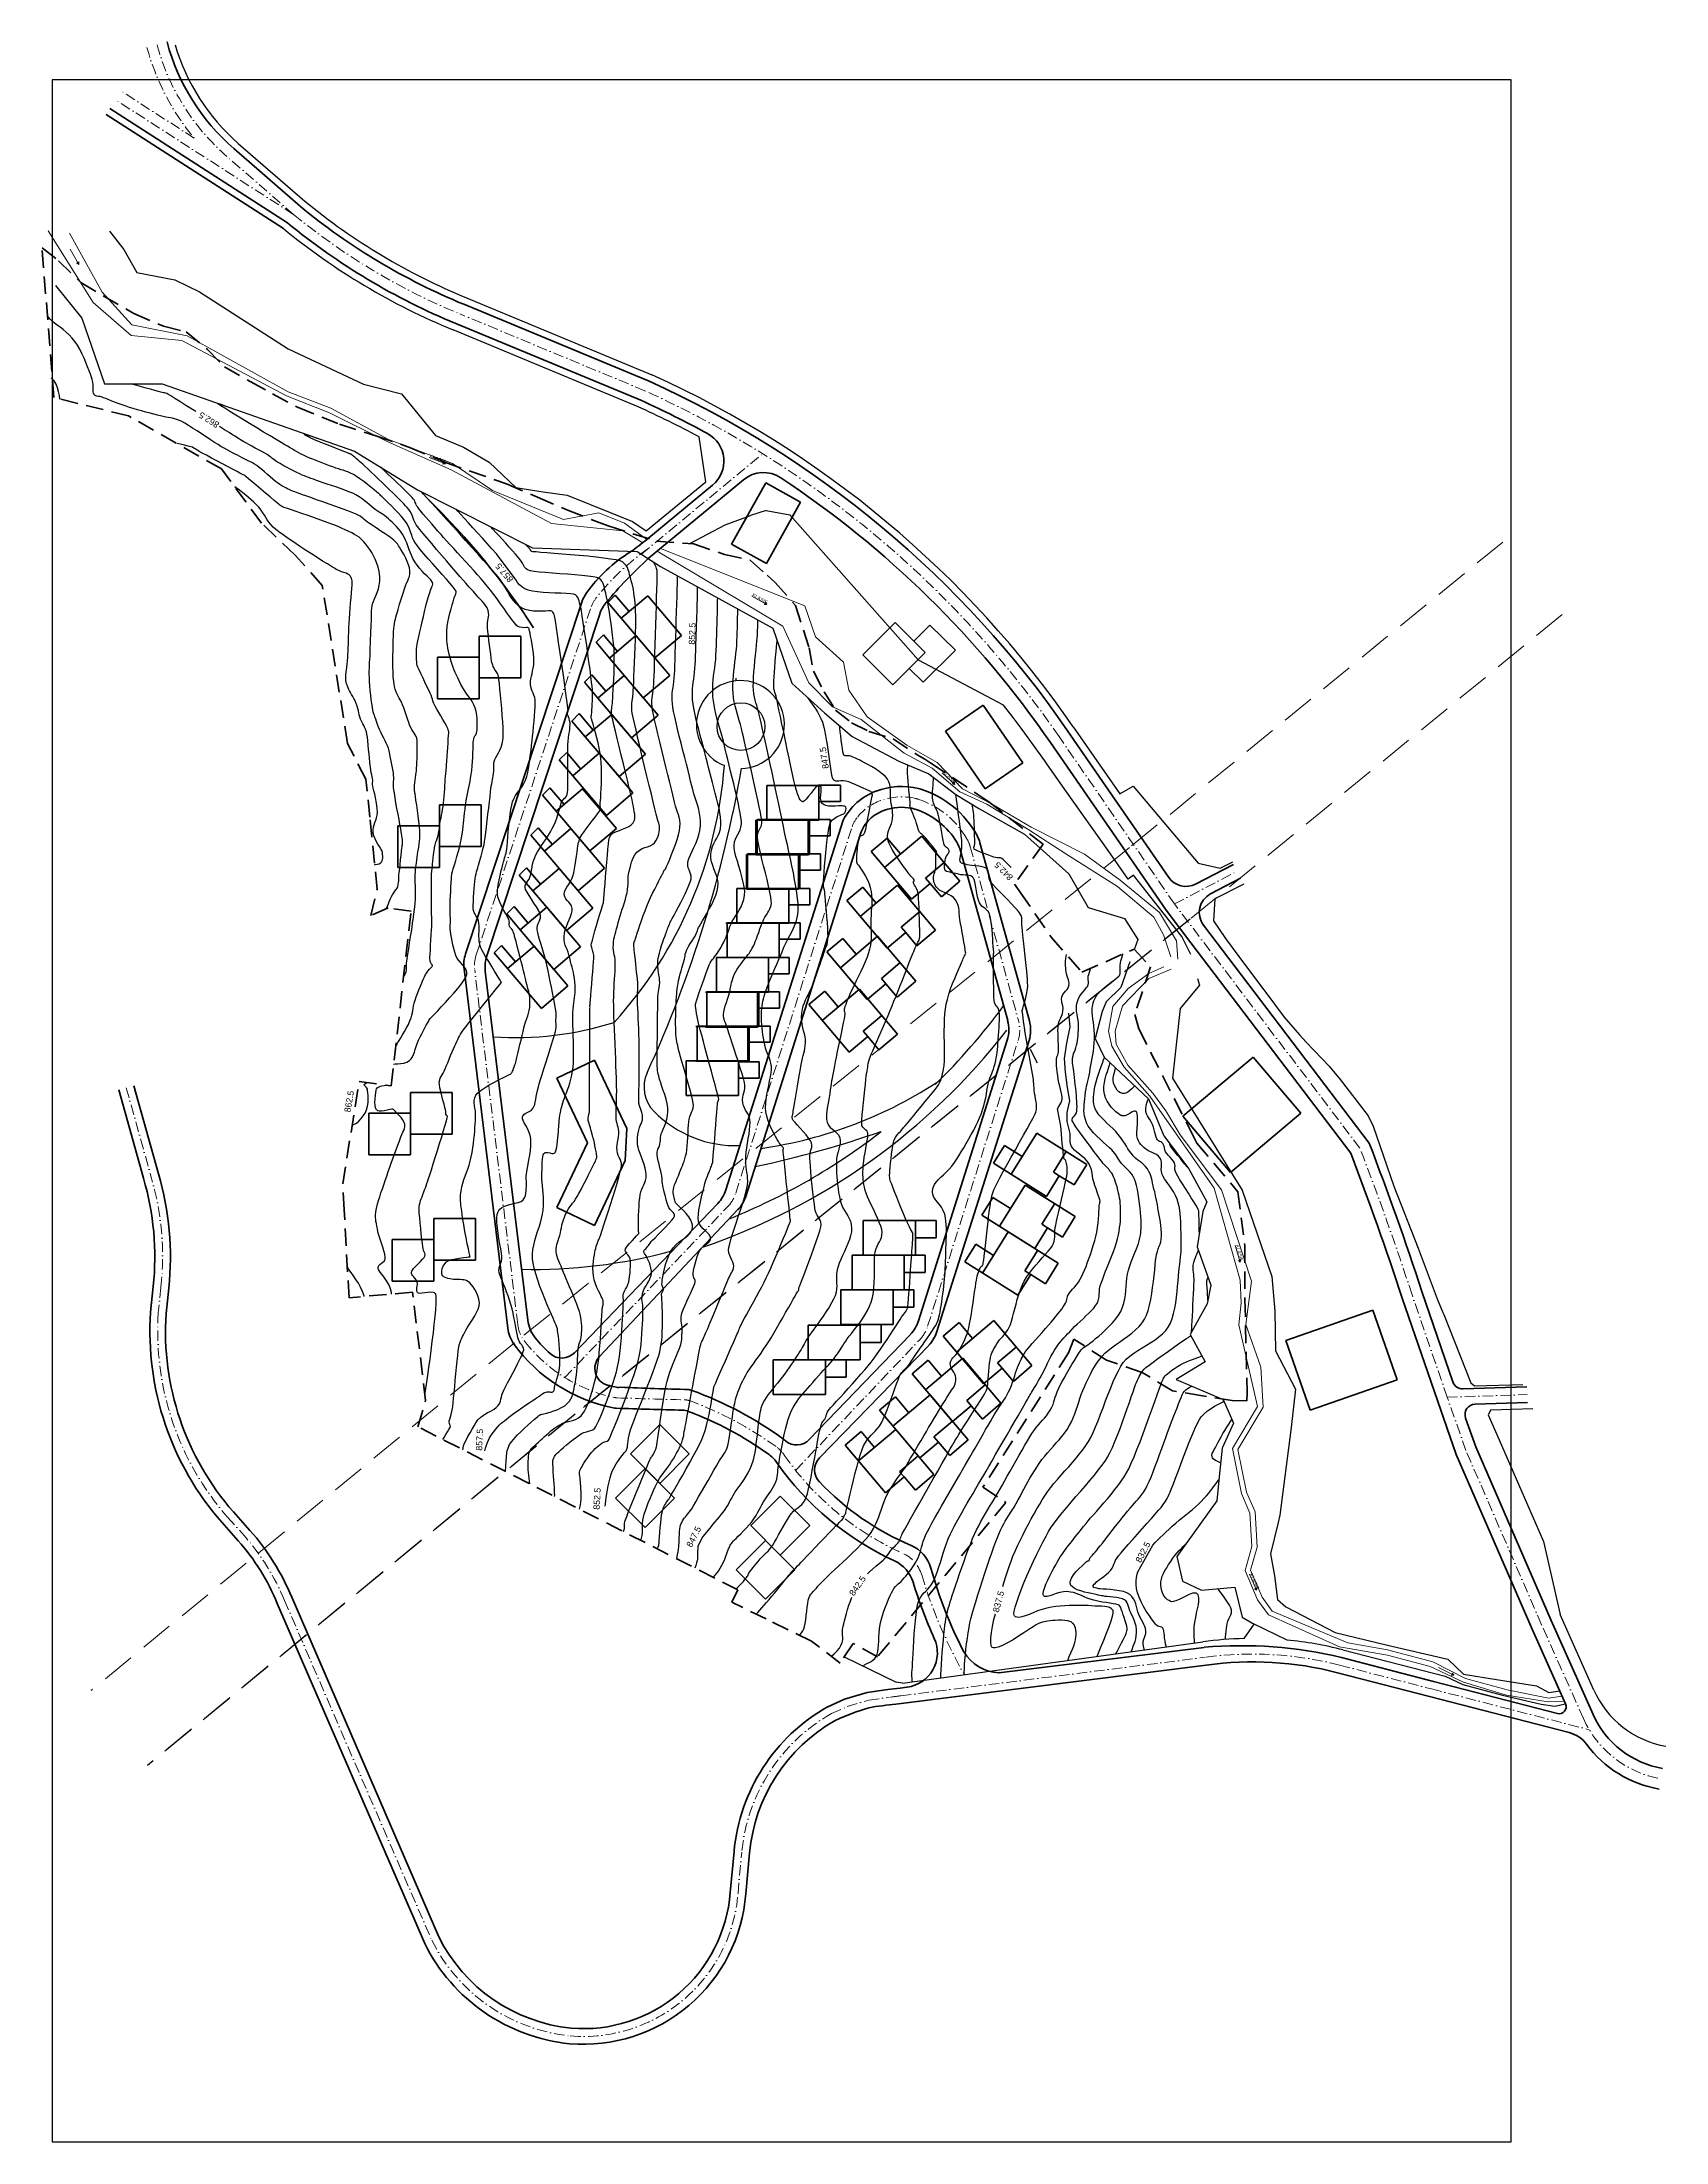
# Model space of a CAD drawing. Header units: metres. Extents: x -84 to 383, y -1857 to -1252.
import ezdxf

# ---------------------------------------------------------------- set-up
doc = ezdxf.new("R2010")
doc.units = ezdxf.units.M
doc.header["$MEASUREMENT"] = 0
for name, pattern in [('13', [5, 3, -1, 0, -1]), ('DASHED', [0.75, 0.5, -0.25]), ('HIDDEN2', [4.7625, 3.175, -1.5875])]:
    doc.linetypes.add(name, pattern=pattern)
for name, color, linetype in [('2', 5, 'Continuous'), ('aleiki', 3, 'Continuous'), ('CONT-MNR', 34, 'Continuous'), ('ObhvatNEW', 1, 'Continuous'), ('OGR', 41, 'Continuous'), ('steni1', 6, 'Continuous')]:
    doc.layers.add(name, color=color, linetype=linetype)
for name, color, linetype, lineweight in [('new shit', 6, 'Continuous', 100), ('OS', 1, '13', 20), ('REG', 1, 'Continuous', 50), ('REGO', 1, 'Continuous', 25), ('str 2', 42, 'Continuous', 50), ('znaci_voda', 3, 'Continuous', 9)]:
    doc.layers.add(name, color=color, linetype=linetype, lineweight=lineweight)
doc.styles.get("Standard").update_dxf_attribs({"font": 'arial.ttf'})

msp = doc.modelspace()

# ---------------------------------------------------------------- texts
at = {"flags": 3}
for p, rotation in [((27.32, -1371.61), 338.6416), ((120.2, -1411.52), 331.15957), ((175.06, -1462.4), 316.85084), ((259.42, -1598.58), 286.68376), ((263.49, -1693.29), 293.66921)]:
    msp.add_attdef('KLASIF', p, '170', height=1, rotation=rotation, dxfattribs=at)
at = {"layer": 'OGR'}
for s, rotation, p in [('862.5', 147.747, (-32.93, -1361.71, 34.54)), ('857.5', 130.30018, (51.67, -1406.65, 29.54)), ('852.5', 88.29122, (103.83, -1425.54, 24.54)), ('847.5', 97.93762, (142.37, -1461.14, 19.54)), ('842.5', 134.93276, (195.58, -1492.36, 14.54)), ('862.5', 79.98174, (4.61, -1560.37, 34.54)), ('857.5', 87.08258, (42.55, -1657.72, 29.54)), ('852.5', 86.64198, (76.37, -1674.73, 24.54)), ('847.5', 63.02208, (102.87, -1685.71, 19.54)), ('832.5', 62.3499, (232.16, -1690.12, 4.54)), ('842.5', 54.92493, (149.57, -1699.7, 14.54)), ('837.5', 74.99022, (191.27, -1704.45, 9.54))]:
    msp.add_text(s, height=1.8, rotation=rotation, dxfattribs=at).set_placement(p)

# ---------------------------------------------------------------- blocks, each defined once
blk = doc.blocks.new('180')
at = {"layer": 'znaci_voda'}
for p, q in [((0, 0), (5, 0)), ((5, 0), (4.38, 0.36)), ((4.38, 0.36), (4.38, -0.36)), ((5, 0), (4.38, -0.36)), ((4.43, 0.33), (4.43, -0.33)), ((4.48, 0.3), (4.48, -0.3)), ((4.48, 0.3), (4.48, -0.3)), ((4.53, 0.27), (4.53, -0.27)), ((4.58, 0.24), (4.58, -0.24)), ((4.63, 0.21), (4.63, -0.21)), ((4.68, 0.18), (4.68, -0.18)), ((4.73, 0.16), (4.73, -0.16)), ((4.78, 0.13), (4.78, -0.13)), ((4.83, 0.1), (4.83, -0.1)), ((4.88, 0.07), (4.88, -0.07)), ((4.93, 0.04), (4.93, -0.04)), ((4.98, 0.01), (4.98, -0.01))]:
    blk.add_line(p, q, dxfattribs=at)
at = {"flags": 3}
blk.add_attdef('KLASIF', (0, 0), '', height=1, dxfattribs=at)

# ---------------------------------------------------------------- linework, layer by layer
at = {"layer": '2', "linetype": 'HIDDEN2', "lineweight": 20, "ltscale": 3}
for p, q in [((336.43, -1395.96), (228.93, -1483.99)), ((353.53, -1416.84), (246.03, -1504.87)), ((228.93, -1483.99), (51.87, -1626.62)), ((246.03, -1504.87), (68.97, -1647.5)), ((51.87, -1626.62), (-70.03, -1726.77)), ((68.97, -1647.5), (-52.93, -1747.65))]:
    msp.add_line(p, q, dxfattribs=at)
at = {"layer": '2', "linetype": 'HIDDEN2', "ltscale": 3}
for p, q in [((246.38, -1504.59), (69.31, -1647.22)), ((69.31, -1647.22), (-53.78, -1748.35))]:
    msp.add_line(p, q, dxfattribs=at)
at = {"layer": 'aleiki'}
msp.add_circle((117.09, -1449.12), 6.87, dxfattribs=at)
for centre, radius, start, end in [((116.93, -1448.52), 12.66, 271.38015, 248.59408), ((-233.64, -1400.53), 351.08, 354.21213, 354.3445), ((-233.64, -1400.53), 356.08, 354.21507, 354.3445), ((-10.41, -1451.53), 123.03, 317.70547, 355.90699), ((-233.64, -1400.53), 356.08, 335.39045, 350.19349), ((45.36, -1421.39), 182.78, 314.27358, 323.72386), ((52.46, -1445.97), 92.72, 265.8745, 287.66824), ((45.36, -1421.39), 187.78, 288.83436, 322.15048), ((99.18, -1552.98), 10, 155.39045, 224.61932), ((105.28, -1447.09), 124.78, 278.07717, 303.80915), ((115.58, -1536.8), 33.03, 224.61932, 272.12073), ((45.36, -1421.39), 182.78, 291.96547, 307.84467), ((58.28, -1280.36), 302.12, 282.01391, 289.1717), ((57.49, -1455.18), 150.3, 268.63972, 285.21005)]:
    msp.add_arc(centre, radius, start, end, dxfattribs=at)
at = {"layer": 'CONT-MNR'}
for p, q in [((-82.31, -1331.2, 35.54), (-82.6, -1330.76, 35.54)), ((-81.83, -1331.76), (-82.31, -1331.2)), ((-81.23, -1332.32), (-81.83, -1331.76)), ((-80.53, -1332.89), (-81.23, -1332.32)), ((-79.75, -1333.49), (-80.53, -1332.89)), ((-78.91, -1334.12), (-79.75, -1333.49)), ((-78.05, -1334.79), (-78.91, -1334.12)), ((-77.17, -1335.52), (-78.05, -1334.79)), ((-76.3, -1336.32), (-77.17, -1335.52)), ((-75.47, -1337.21), (-76.3, -1336.32)), ((-74.69, -1338.18), (-75.47, -1337.21)), ((-73.97, -1339.26), (-74.69, -1338.18)), ((-73.28, -1340.44), (-73.97, -1339.26)), ((-72.64, -1341.69), (-73.28, -1340.44)), ((-72.04, -1342.97), (-72.64, -1341.69)), ((-80.69, -1349.55), (-81.54, -1348.69)), ((-71.49, -1344.24), (-72.04, -1342.97)), ((-71, -1345.47), (-71.49, -1344.24)), ((-70.57, -1346.61), (-71, -1345.47)), ((-70.22, -1347.63), (-70.57, -1346.61)), ((-69.93, -1348.49), (-70.22, -1347.63)), ((-69.73, -1349.16), (-69.93, -1348.49)), ((-80.11, -1350.46), (-80.69, -1349.55)), ((-79.67, -1351.5), (-80.11, -1350.46)), ((-79.35, -1352.63), (-79.67, -1351.5)), ((-79.12, -1353.8), (-79.35, -1352.63)), ((-79.01, -1354.78), (-79.12, -1353.8)), ((-69.55, -1349.95), (-69.73, -1349.16)), ((-69.46, -1350.72), (-69.55, -1349.95)), ((-69.43, -1351.45), (-69.46, -1350.72)), ((-69.41, -1352.11), (-69.43, -1351.45)), ((-69.37, -1352.7), (-69.41, -1352.11)), ((-69.3, -1353.09), (-69.37, -1352.7)), ((-69.22, -1353.33), (-69.3, -1353.09)), ((-69.14, -1353.47), (-69.22, -1353.33)), ((-69.09, -1353.53), (-69.14, -1353.47)), ((-69.02, -1353.6), (-69.09, -1353.53)), ((-68.88, -1353.73, 35.54), (-69.02, -1353.6, 35.54)), ((-68.66, -1353.86, 35.54), (-68.88, -1353.73, 35.54)), ((-68.34, -1353.96), (-68.66, -1353.86)), ((-67.9, -1354.02), (-68.34, -1353.96)), ((-67.41, -1354.08), (-67.9, -1354.02)), ((-66.85, -1354.22), (-67.41, -1354.08)), ((-66.4, -1354.39), (-66.85, -1354.22)), ((-65.8, -1354.63), (-66.4, -1354.39)), ((-65.06, -1354.93), (-65.8, -1354.63)), ((-64.2, -1355.28), (-65.06, -1354.93)), ((-63.25, -1355.66), (-64.2, -1355.28)), ((-62.21, -1356.06), (-63.25, -1355.66)), ((-61.11, -1356.47), (-62.21, -1356.06)), ((-59.96, -1356.86), (-61.11, -1356.47)), ((-58.96, -1357.18), (-59.96, -1356.86)), ((-57.86, -1357.51), (-58.96, -1357.18)), ((-56.68, -1357.85), (-57.86, -1357.51)), ((-55.46, -1358.19), (-56.68, -1357.85)), ((-54.24, -1358.52), (-55.46, -1358.19)), ((-53.05, -1358.84), (-54.24, -1358.52)), ((-51.93, -1359.14), (-53.05, -1358.84)), ((-50.9, -1359.41), (-51.93, -1359.14)), ((-50.01, -1359.64), (-50.9, -1359.41)), ((-49.29, -1359.82), (-50.01, -1359.64)), ((-48.47, -1360.01), (-49.29, -1359.82)), ((-47.78, -1360.13), (-48.47, -1360.01)), ((-47.16, -1360.22), (-47.78, -1360.13)), ((-46.58, -1360.31), (-47.16, -1360.22)), ((-45.98, -1360.44), (-46.58, -1360.31)), ((-45.32, -1360.63), (-45.98, -1360.44)), ((-44.55, -1360.92), (-45.32, -1360.63)), ((-43.89, -1361.25), (-44.55, -1360.92)), ((-33.61, -1356.05), (-33.59, -1356.03)), ((-33.6, -1356.06), (-33.61, -1356.05)), ((-33.53, -1356.13), (-33.6, -1356.06)), ((-33.59, -1356.03), (-33.51, -1356.02)), ((-33.25, -1356.32), (-33.53, -1356.13)), ((-33.51, -1356.02), (-33.3, -1356.06)), ((-33.3, -1356.06), (-32.92, -1356.19)), ((-32.63, -1356.72), (-33.25, -1356.32)), ((-32.92, -1356.19), (-32.4, -1356.39)), ((-31.5, -1357.44), (-32.63, -1356.72)), ((-32.4, -1356.39), (-32.01, -1356.53)), ((-30.03, -1358.35), (-31.5, -1357.44)), ((-28.31, -1359.41), (-30.03, -1358.35)), ((-26.4, -1360.58), (-28.31, -1359.41)), ((-24.39, -1361.81), (-26.4, -1360.58)), ((-43.01, -1361.75), (-43.89, -1361.25)), ((-41.95, -1362.39), (-43.01, -1361.75)), ((-40.77, -1363.14), (-41.95, -1362.39)), ((-39.5, -1363.96), (-40.77, -1363.14)), ((-38.19, -1364.82), (-39.5, -1363.96)), ((-36.89, -1365.67), (-38.19, -1364.82)), ((-35.64, -1366.5), (-36.89, -1365.67)), ((-34.48, -1367.25), (-35.64, -1366.5)), ((-22.34, -1363.05), (-24.39, -1361.81)), ((-20.33, -1364.27), (-22.34, -1363.05)), ((-18.44, -1365.41), (-20.33, -1364.27)), ((-16.74, -1366.44), (-18.44, -1365.41)), ((-15.3, -1367.3), (-16.74, -1366.44)), ((-8.58, -1364.94), (-8.56, -1364.93)), ((-8.58, -1364.96), (-8.58, -1364.94)), ((-8.55, -1365.03), (-8.58, -1364.96)), ((-8.56, -1364.93), (-8.49, -1364.92)), ((-8.41, -1365.14), (-8.55, -1365.03)), ((-8.49, -1364.92), (-8.3, -1364.95)), ((-8.11, -1365.33), (-8.41, -1365.14)), ((-8.3, -1364.95), (-7.89, -1365.05)), ((-7.65, -1365.58), (-8.11, -1365.33)), ((-7.89, -1365.05), (-7.21, -1365.26)), ((-7.24, -1365.78), (-7.65, -1365.58)), ((-7, -1365.9), (-7.24, -1365.78)), ((-7.21, -1365.26), (-6.45, -1365.51)), ((-6.87, -1365.98), (-7, -1365.9)), ((-6.76, -1366.04), (-6.87, -1365.98)), ((-6.63, -1366.11), (-6.76, -1366.04)), ((-6.29, -1366.25), (-6.63, -1366.11)), ((-6.45, -1365.51), (-5.67, -1365.77)), ((-5.46, -1366.59), (-6.29, -1366.25)), ((-5.67, -1365.77), (-4.98, -1366)), ((-4.26, -1367.07), (-5.46, -1366.59)), ((-4.98, -1366), (-4.47, -1366.17)), ((-44.3, -1367.81), (-45.32, -1367.58)), ((-43.12, -1368.08), (-44.3, -1367.81)), ((-42.09, -1368.32), (-43.12, -1368.08)), ((-41.3, -1368.52), (-42.09, -1368.32)), ((-40.85, -1368.66), (-41.3, -1368.52)), ((-40.4, -1368.88), (-40.85, -1368.66)), ((-40.07, -1369.11), (-40.4, -1368.88)), ((-39.75, -1369.35), (-40.07, -1369.11)), ((-39.32, -1369.63), (-39.75, -1369.35)), ((-38.88, -1369.87), (-39.32, -1369.63)), ((-38.01, -1370.34), (-38.88, -1369.87)), ((-36.8, -1370.98), (-38.01, -1370.34)), ((-35.36, -1371.76), (-36.8, -1370.98)), ((-33.77, -1372.6), (-35.36, -1371.76)), ((-33.46, -1367.89), (-34.48, -1367.25)), ((-32.15, -1373.47), (-33.77, -1372.6)), ((-32.62, -1368.4), (-33.46, -1367.89)), ((-31.67, -1368.94), (-32.62, -1368.4)), ((-30.8, -1369.42), (-31.67, -1368.94)), ((-30, -1369.85), (-30.8, -1369.42)), ((-29.26, -1370.24), (-30, -1369.85)), ((-28.55, -1370.61), (-29.26, -1370.24)), ((-27.86, -1370.96), (-28.55, -1370.61)), ((-27.18, -1371.31), (-27.86, -1370.96)), ((-26.49, -1371.68), (-27.18, -1371.31)), ((-25.77, -1372.06), (-26.49, -1371.68)), ((-25.15, -1372.36), (-25.77, -1372.06)), ((-24.61, -1372.63), (-25.15, -1372.36)), ((-24.1, -1372.88), (-24.61, -1372.63)), ((-23.57, -1373.17), (-24.1, -1372.88)), ((-14.2, -1367.96), (-15.3, -1367.3)), ((-13.51, -1368.36), (-14.2, -1367.96)), ((-12.7, -1368.84), (-13.51, -1368.36)), ((-12.02, -1369.25), (-12.7, -1368.84)), ((-11.42, -1369.6), (-12.02, -1369.25)), ((-10.85, -1369.93), (-11.42, -1369.6)), ((-10.24, -1370.27), (-10.85, -1369.93)), ((-9.54, -1370.63), (-10.24, -1370.27)), ((-8.69, -1371.04), (-9.54, -1370.63)), ((-7.91, -1371.4), (-8.69, -1371.04)), ((-7.06, -1371.77), (-7.91, -1371.4)), ((-6.15, -1372.14), (-7.06, -1371.77)), ((-5.21, -1372.52), (-6.15, -1372.14)), ((-4.24, -1372.9), (-5.21, -1372.52)), ((-2.81, -1367.65), (-4.26, -1367.07)), ((-3.26, -1373.27), (-4.24, -1372.9)), ((-1.24, -1368.28), (-2.81, -1367.65)), ((0.34, -1368.91), (-1.24, -1368.28)), ((1.79, -1369.49), (0.34, -1368.91)), ((3, -1369.98), (1.79, -1369.49)), ((3.85, -1370.31), (3, -1369.98)), ((4.21, -1370.46), (3.85, -1370.31)), ((4.43, -1370.53), (4.21, -1370.46)), ((4.6, -1370.58), (4.43, -1370.53)), ((4.8, -1370.67), (4.6, -1370.58)), ((5.02, -1370.82), (4.8, -1370.67)), ((5.25, -1370.99), (5.02, -1370.82)), ((5.52, -1371.22), (5.25, -1370.99)), ((5.73, -1371.39), (5.52, -1371.22)), ((6.03, -1371.64), (5.73, -1371.39)), ((6.4, -1371.96), (6.03, -1371.64)), ((6.83, -1372.33), (6.4, -1371.96)), ((7.29, -1372.73), (6.83, -1372.33)), ((7.78, -1373.17), (7.29, -1372.73)), ((-30.58, -1374.31), (-32.15, -1373.47)), ((-29.15, -1375.07), (-30.58, -1374.31)), ((-27.98, -1375.69), (-29.15, -1375.07)), ((-27.15, -1376.13), (-27.98, -1375.69)), ((-26.77, -1376.34), (-27.15, -1376.13)), ((-26.46, -1376.49), (-26.77, -1376.34)), ((-26.22, -1376.61), (-26.46, -1376.49)), ((-25.98, -1376.74), (-26.22, -1376.61)), ((-25.7, -1376.92), (-25.98, -1376.74)), ((-25.36, -1377.19), (-25.7, -1376.92)), ((-24.65, -1377.77), (-25.36, -1377.19)), ((-23.65, -1378.61), (-24.65, -1377.77)), ((-22.44, -1379.62), (-23.65, -1378.61)), ((-22.99, -1373.51), (-23.57, -1373.17)), ((-22.3, -1373.96), (-22.99, -1373.51)), ((-21.61, -1374.47), (-22.3, -1373.96)), ((-20.85, -1375.1), (-21.61, -1374.47)), ((-20.05, -1375.79), (-20.85, -1375.1)), ((-19.23, -1376.51), (-20.05, -1375.79)), ((-18.43, -1377.23), (-19.23, -1376.51)), ((-17.66, -1377.89), (-18.43, -1377.23)), ((-16.96, -1378.48), (-17.66, -1377.89)), ((-16.35, -1378.93), (-16.96, -1378.48)), ((-15.67, -1379.39), (-16.35, -1378.93)), ((-2.3, -1373.64), (-3.26, -1373.27)), ((-1.35, -1374), (-2.3, -1373.64)), ((-0.45, -1374.34), (-1.35, -1374)), ((0.46, -1374.67), (-0.45, -1374.34)), ((1.24, -1374.92), (0.46, -1374.67)), ((1.94, -1375.12), (1.24, -1374.92)), ((2.59, -1375.31), (1.94, -1375.12)), ((3.24, -1375.51), (2.59, -1375.31)), ((3.91, -1375.75), (3.24, -1375.51)), ((4.65, -1376.08), (3.91, -1375.75)), ((5.5, -1376.51), (4.65, -1376.08)), ((6.39, -1377.06), (5.5, -1376.51)), ((7.4, -1377.75), (6.39, -1377.06)), ((8.48, -1378.55), (7.4, -1377.75)), ((8.18, -1373.54), (7.78, -1373.17)), ((8.81, -1374.13), (8.18, -1373.54)), ((9.55, -1379.38), (8.48, -1378.55)), ((9.64, -1374.9), (8.81, -1374.13)), ((10.6, -1375.81), (9.64, -1374.9)), ((11.66, -1376.81), (10.6, -1375.81)), ((12.77, -1377.87), (11.66, -1376.81)), ((13.89, -1378.92), (12.77, -1377.87)), ((13.88, -1374.91), (13.31, -1374.37)), ((14.61, -1375.6), (13.88, -1374.91)), ((14.96, -1379.95), (13.89, -1378.92)), ((15.46, -1376.4), (14.61, -1375.6)), ((16.38, -1377.28), (15.46, -1376.4)), ((17.33, -1378.18), (16.38, -1377.28)), ((18.26, -1379.06), (17.33, -1378.18)), ((19.13, -1379.89), (18.26, -1379.06)), ((-28.27, -1380.35), (-28.65, -1380.09)), ((-27.26, -1381.07), (-28.27, -1380.35)), ((-26.34, -1381.77), (-27.26, -1381.07)), ((-25.48, -1382.44), (-26.34, -1381.77)), ((-24.68, -1383.12), (-25.48, -1382.44)), ((-23.92, -1383.79), (-24.68, -1383.12)), ((-23.19, -1384.48), (-23.92, -1383.79)), ((-22.48, -1385.19), (-23.19, -1384.48)), ((-21.76, -1385.94), (-22.48, -1385.19)), ((-21.12, -1380.73), (-22.44, -1379.62)), ((-19.76, -1381.87), (-21.12, -1380.73)), ((-18.45, -1382.97), (-19.76, -1381.87)), ((-17.27, -1383.97), (-18.45, -1382.97)), ((-16.3, -1384.78), (-17.27, -1383.97)), ((-15.64, -1385.33), (-16.3, -1384.78)), ((-15.07, -1379.75), (-15.67, -1379.39)), ((-14.52, -1380.06), (-15.07, -1379.75)), ((-13.98, -1380.34), (-14.52, -1380.06)), ((-13.42, -1380.61), (-13.98, -1380.34)), ((-12.81, -1380.9), (-13.42, -1380.61)), ((-12.22, -1381.17), (-12.81, -1380.9)), ((-11.74, -1381.38), (-12.22, -1381.17)), ((-11.31, -1381.55), (-11.74, -1381.38)), ((-10.88, -1381.71), (-11.31, -1381.55)), ((-10.38, -1381.89), (-10.88, -1381.71)), ((-9.78, -1382.11), (-10.38, -1381.89)), ((-9.19, -1382.33), (-9.78, -1382.11)), ((-8.17, -1382.69), (-9.19, -1382.33)), ((-6.79, -1383.18), (-8.17, -1382.69)), ((-5.15, -1383.76), (-6.79, -1383.18)), ((-3.33, -1384.41), (-5.15, -1383.76)), ((-1.43, -1385.08), (-3.33, -1384.41)), ((0.48, -1385.76), (-1.43, -1385.08)), ((10.57, -1380.2), (9.55, -1379.38)), ((11.47, -1380.94), (10.57, -1380.2)), ((12.2, -1381.54), (11.47, -1380.94)), ((12.69, -1381.96), (12.2, -1381.54)), ((12.88, -1382.12), (12.69, -1381.96)), ((12.99, -1382.21), (12.88, -1382.12)), ((13.09, -1382.3), (12.99, -1382.21)), ((13.21, -1382.41), (13.09, -1382.3)), ((13.42, -1382.61), (13.21, -1382.41)), ((13.69, -1382.87), (13.42, -1382.61)), ((13.98, -1383.15), (13.69, -1382.87)), ((14.27, -1383.43), (13.98, -1383.15)), ((14.81, -1383.96), (14.27, -1383.43)), ((15.56, -1384.69), (14.81, -1383.96)), ((15.94, -1380.89), (14.96, -1379.95)), ((16.45, -1385.58), (15.56, -1384.69)), ((16.78, -1381.72), (15.94, -1380.89)), ((17.44, -1382.37), (16.78, -1381.72)), ((18.17, -1383.1), (17.44, -1382.37)), ((18.84, -1383.77), (18.17, -1383.1)), ((19.46, -1384.38), (18.84, -1383.77)), ((19.89, -1380.61), (19.13, -1379.89)), ((20.03, -1384.95), (19.46, -1384.38)), ((20.49, -1381.2), (19.89, -1380.61)), ((20.55, -1385.49), (20.03, -1384.95)), ((20.89, -1381.59), (20.49, -1381.2)), ((21.34, -1382.05), (20.89, -1381.59)), ((21.75, -1382.44), (21.34, -1382.05)), ((22.11, -1382.81), (21.75, -1382.44)), ((22.43, -1383.15), (22.11, -1382.81)), ((22.72, -1383.49), (22.43, -1383.15)), ((22.97, -1383.84), (22.72, -1383.49)), ((23.2, -1384.23), (22.97, -1383.84)), ((23.33, -1384.57), (23.2, -1384.23)), ((23.44, -1384.9), (23.33, -1384.57)), ((23.57, -1385.24), (23.44, -1384.9)), ((25.71, -1382.17), (25.07, -1381.46)), ((26.64, -1383.2), (25.71, -1382.17)), ((27.82, -1384.49), (26.64, -1383.2)), ((29.21, -1386.02), (27.82, -1384.49)), ((-21.06, -1386.76), (-21.76, -1385.94)), ((-20.52, -1387.51), (-21.06, -1386.76)), ((-20.09, -1388.21), (-20.52, -1387.51)), ((-19.7, -1388.88), (-20.09, -1388.21)), ((-19.32, -1389.55), (-19.7, -1388.88)), ((-18.87, -1390.23), (-19.32, -1389.55)), ((-18.31, -1390.95), (-18.87, -1390.23)), ((-17.57, -1391.72), (-18.31, -1390.95)), ((-15.36, -1385.55), (-15.64, -1385.33)), ((-15.18, -1385.67), (-15.36, -1385.55)), ((-15.03, -1385.75), (-15.18, -1385.67)), ((-14.87, -1385.83), (-15.03, -1385.75)), ((-14.72, -1385.9), (-14.87, -1385.83)), ((-14.6, -1385.94), (-14.72, -1385.9)), ((-14.45, -1386), (-14.6, -1385.94)), ((-14.16, -1386.1), (-14.45, -1386)), ((-13.43, -1386.34), (-14.16, -1386.1)), ((-12.34, -1386.71), (-13.43, -1386.34)), ((-10.95, -1387.19), (-12.34, -1386.71)), ((-9.33, -1387.75), (-10.95, -1387.19)), ((-7.56, -1388.36), (-9.33, -1387.75)), ((-5.71, -1389.01), (-7.56, -1388.36)), ((-3.85, -1389.68), (-5.71, -1389.01)), ((-2.04, -1390.33), (-3.85, -1389.68)), ((-0.37, -1390.96), (-2.04, -1390.33)), ((1.1, -1391.53), (-0.37, -1390.96)), ((2.29, -1386.42), (0.48, -1385.76)), ((3.93, -1387.02), (2.29, -1386.42)), ((5.3, -1387.54), (3.93, -1387.02)), ((6.32, -1387.94), (5.3, -1387.54)), ((6.9, -1388.2), (6.32, -1387.94)), ((7.47, -1388.54), (6.9, -1388.2)), ((7.91, -1388.86), (7.47, -1388.54)), ((8.29, -1389.17), (7.91, -1388.86)), ((8.65, -1389.5), (8.29, -1389.17)), ((9.07, -1389.85), (8.65, -1389.5)), ((9.61, -1390.26), (9.07, -1389.85)), ((10.14, -1390.63), (9.61, -1390.26)), ((10.89, -1391.12), (10.14, -1390.63)), ((11.77, -1391.71), (10.89, -1391.12)), ((17.41, -1386.56), (16.45, -1385.58)), ((18.39, -1387.59), (17.41, -1386.56)), ((19.31, -1388.61), (18.39, -1387.59)), ((20.12, -1389.58), (19.31, -1388.61)), ((20.75, -1390.44), (20.12, -1389.58)), ((21.03, -1386.03), (20.55, -1385.49)), ((21.25, -1391.27), (20.75, -1390.44)), ((21.46, -1386.57), (21.03, -1386.03)), ((21.86, -1387.14), (21.46, -1386.57)), ((22.28, -1387.85), (21.86, -1387.14)), ((22.54, -1388.47), (22.28, -1387.85)), ((22.74, -1389.05), (22.54, -1388.47)), ((22.93, -1389.63), (22.74, -1389.05)), ((23.19, -1390.26), (22.93, -1389.63)), ((23.59, -1390.98), (23.19, -1390.26)), ((23.79, -1385.65), (23.57, -1385.24)), ((23.97, -1391.51), (23.59, -1390.98)), ((24.02, -1385.96), (23.79, -1385.65)), ((24.41, -1386.46), (24.02, -1385.96)), ((24.95, -1387.12), (24.41, -1386.46)), ((25.61, -1387.9), (24.95, -1387.12)), ((26.36, -1388.78), (25.61, -1387.9)), ((27.18, -1389.74), (26.36, -1388.78)), ((28.06, -1390.75), (27.18, -1389.74)), ((28.96, -1391.78), (28.06, -1390.75)), ((30.76, -1387.73), (29.21, -1386.02)), ((32.44, -1389.58), (30.76, -1387.73)), ((34.21, -1391.53), (32.44, -1389.58)), ((-16.91, -1392.29), (-17.57, -1391.72)), ((-15.94, -1393.03), (-16.91, -1392.29)), ((-14.71, -1393.92), (-15.94, -1393.03)), ((-13.27, -1394.92), (-14.71, -1393.92)), ((-11.68, -1396), (-13.27, -1394.92)), ((-9.99, -1397.13), (-11.68, -1396)), ((-8.26, -1398.27), (-9.99, -1397.13)), ((2.3, -1392.03), (1.1, -1391.53)), ((3.15, -1392.42), (2.3, -1392.03)), ((4.15, -1392.93), (3.15, -1392.42)), ((5.01, -1393.36), (4.15, -1392.93)), ((5.78, -1393.75), (5.01, -1393.36)), ((6.48, -1394.15), (5.78, -1393.75)), ((7.13, -1394.59), (6.48, -1394.15)), ((7.77, -1395.12), (7.13, -1394.59)), ((8.43, -1395.77), (7.77, -1395.12)), ((9.13, -1396.58), (8.43, -1395.77)), ((9.71, -1397.34), (9.13, -1396.58)), ((12.74, -1392.34), (11.77, -1391.71)), ((13.73, -1393), (12.74, -1392.34)), ((14.68, -1393.63), (13.73, -1393)), ((15.52, -1394.2), (14.68, -1393.63)), ((16.2, -1394.67), (15.52, -1394.2)), ((16.64, -1395.01), (16.2, -1394.67)), ((17.13, -1395.43), (16.64, -1395.01)), ((17.51, -1395.78), (17.13, -1395.43)), ((17.84, -1396.12), (17.51, -1395.78)), ((18.16, -1396.52), (17.84, -1396.12)), ((18.53, -1397.04), (18.16, -1396.52)), ((18.81, -1397.48), (18.53, -1397.04)), ((21.61, -1392.01), (21.25, -1391.27)), ((21.87, -1392.7), (21.61, -1392.01)), ((22.09, -1393.36), (21.87, -1392.7)), ((22.3, -1394.03), (22.09, -1393.36)), ((22.56, -1394.72), (22.3, -1394.03)), ((22.91, -1395.48), (22.56, -1394.72)), ((23.39, -1396.32), (22.91, -1395.48)), ((23.94, -1397.08), (23.39, -1396.32)), ((24.77, -1398.12), (23.94, -1397.08)), ((24.66, -1392.37), (23.97, -1391.51)), ((25.6, -1393.52), (24.66, -1392.37)), ((26.75, -1394.89), (25.6, -1393.52)), ((28.06, -1396.42), (26.75, -1394.89)), ((29.46, -1398.07), (28.06, -1396.42)), ((29.86, -1392.82), (28.96, -1391.78)), ((30.74, -1393.83), (29.86, -1392.82)), ((31.48, -1394.66), (30.74, -1393.83)), ((32.34, -1395.62), (31.48, -1394.66)), ((33.32, -1396.69), (32.34, -1395.62)), ((34.38, -1397.85), (33.32, -1396.69)), ((36.01, -1393.53), (34.21, -1391.53)), ((37.83, -1395.53), (36.01, -1393.53)), ((39.6, -1397.5), (37.83, -1395.53)), ((45.67, -1392.24), (45.09, -1391.59)), ((46.43, -1393.08), (45.67, -1392.24)), ((47.34, -1394.08), (46.43, -1393.08)), ((48.33, -1395.17), (47.34, -1394.08)), ((49.36, -1396.31), (48.33, -1395.17)), ((50.38, -1397.43), (49.36, -1396.31)), ((55.33, -1396.92), (55.09, -1396.66)), ((55.64, -1397.26), (55.33, -1396.92)), ((55.97, -1397.63), (55.64, -1397.26)), ((-6.54, -1399.39), (-8.26, -1398.27)), ((-4.88, -1400.45), (-6.54, -1399.39)), ((-3.34, -1401.43), (-4.88, -1400.45)), ((-1.98, -1402.29), (-3.34, -1401.43)), ((-0.84, -1403), (-1.98, -1402.29)), ((0.02, -1403.52), (-0.84, -1403)), ((10.27, -1398.15), (9.71, -1397.34)), ((10.8, -1399.02), (10.27, -1398.15)), ((11.3, -1399.94), (10.8, -1399.02)), ((11.76, -1400.9), (11.3, -1399.94)), ((12.16, -1401.89), (11.76, -1400.9)), ((12.51, -1402.91), (12.16, -1401.89)), ((12.79, -1403.96), (12.51, -1402.91)), ((19.19, -1398.09), (18.81, -1397.48)), ((19.63, -1398.84), (19.19, -1398.09)), ((20.1, -1399.69), (19.63, -1398.84)), ((20.56, -1400.61), (20.1, -1399.69)), ((20.99, -1401.56), (20.56, -1400.61)), ((21.36, -1402.5), (20.99, -1401.56)), ((21.62, -1403.4), (21.36, -1402.5)), ((25.83, -1399.37), (24.77, -1398.12)), ((27.06, -1400.78), (25.83, -1399.37)), ((28.38, -1402.28), (27.06, -1400.78)), ((29.74, -1403.8), (28.38, -1402.28)), ((30.92, -1399.77), (29.46, -1398.07)), ((32.38, -1401.47), (30.92, -1399.77)), ((33.79, -1403.11), (32.38, -1401.47)), ((35.11, -1404.63), (33.79, -1403.11)), ((35.51, -1399.08), (34.38, -1397.85)), ((36.67, -1400.35), (35.51, -1399.08)), ((37.85, -1401.64), (36.67, -1400.35)), ((39.03, -1402.94), (37.85, -1401.64)), ((40.18, -1404.21), (39.03, -1402.94)), ((41.3, -1399.38), (39.6, -1397.5)), ((42.87, -1401.14), (41.3, -1399.38)), ((44.29, -1402.73), (42.87, -1401.14)), ((45.5, -1404.1), (44.29, -1402.73)), ((51.34, -1398.5), (50.38, -1397.43)), ((52.19, -1399.44), (51.34, -1398.5)), ((52.87, -1400.22), (52.19, -1399.44)), ((53.35, -1400.78), (52.87, -1400.22)), ((53.84, -1401.46), (53.35, -1400.78)), ((54.19, -1402.08), (53.84, -1401.46)), ((54.49, -1402.66), (54.19, -1402.08)), ((54.81, -1403.18), (54.49, -1402.66)), ((55.24, -1403.66), (54.81, -1403.18)), ((56.26, -1397.94), (55.97, -1397.63)), ((56.44, -1398.16), (56.26, -1397.94)), ((56.58, -1398.37), (56.44, -1398.16)), ((56.68, -1398.55), (56.58, -1398.37)), ((56.85, -1398.7), (56.68, -1398.55)), ((57.2, -1398.74), (56.85, -1398.7)), ((58.11, -1398.82), (57.2, -1398.74)), ((59.48, -1398.93), (58.11, -1398.82)), ((61.24, -1399.07), (59.48, -1398.93)), ((63.31, -1399.23), (61.24, -1399.07)), ((65.61, -1399.42), (63.31, -1399.23)), ((68.04, -1399.62), (65.61, -1399.42)), ((70.55, -1399.84), (68.04, -1399.62)), ((73.03, -1400.08), (70.55, -1399.84)), ((75.41, -1400.33), (73.03, -1400.08)), ((77.61, -1400.59), (75.41, -1400.33)), ((79.55, -1400.86), (77.61, -1400.59)), ((81.14, -1401.13), (79.55, -1400.86)), ((82.31, -1401.4), (81.14, -1401.13)), ((82.97, -1401.68), (82.31, -1401.4)), ((83.58, -1402.2), (82.97, -1401.68)), ((84.05, -1402.74), (83.58, -1402.2)), ((84.39, -1403.33), (84.05, -1402.74)), ((84.65, -1403.96), (84.39, -1403.33)), ((92.12, -1402.04), (91.97, -1401.74)), ((92.31, -1402.42), (92.12, -1402.04)), ((92.51, -1402.83), (92.31, -1402.42)), ((92.69, -1403.23), (92.51, -1402.83)), ((92.82, -1403.58), (92.69, -1403.23)), ((0.55, -1403.83), (0.02, -1403.52)), ((1.34, -1404.21), (0.55, -1403.83)), ((2.1, -1404.5), (1.34, -1404.21)), ((2.8, -1404.74), (2.1, -1404.5)), ((3.42, -1404.96), (2.8, -1404.74)), ((3.93, -1405.18), (3.42, -1404.96)), ((4.3, -1405.43), (3.93, -1405.18)), ((4.59, -1405.74), (4.3, -1405.43)), ((4.79, -1406.04), (4.59, -1405.74)), ((4.93, -1406.36), (4.79, -1406.04)), ((5.03, -1406.72), (4.93, -1406.36)), ((4.96, -1410.6), (5.05, -1409.36)), ((5.12, -1407.16), (5.03, -1406.72)), ((5.05, -1409.36), (5.12, -1408.34)), ((5.14, -1407.58), (5.12, -1407.16)), ((5.12, -1408.34), (5.14, -1407.58)), ((12.7, -1409.47), (12.95, -1408.4)), ((12.99, -1405.02), (12.79, -1403.96)), ((12.95, -1408.4), (13.1, -1407.27)), ((13.11, -1406.1), (12.99, -1405.02)), ((13.1, -1407.27), (13.11, -1406.1)), ((20.18, -1409.48), (20.5, -1408.58)), ((20.5, -1408.58), (20.83, -1407.81)), ((20.83, -1407.81), (21.14, -1407.15)), ((21.14, -1407.15), (21.42, -1406.51)), ((21.42, -1406.51), (21.63, -1405.85)), ((21.75, -1404.21), (21.62, -1403.4)), ((21.63, -1405.85), (21.75, -1405.1)), ((21.75, -1405.1), (21.75, -1404.21)), ((31.07, -1405.3), (29.74, -1403.8)), ((32.31, -1406.7), (31.07, -1405.3)), ((33.39, -1407.93), (32.31, -1406.7)), ((34.26, -1408.95), (33.39, -1407.93)), ((34.84, -1409.69), (34.26, -1408.95)), ((36.27, -1405.97), (35.11, -1404.63)), ((37.24, -1407.08), (36.27, -1405.97)), ((37.95, -1407.9), (37.24, -1407.08)), ((38.36, -1408.37), (37.95, -1407.9)), ((38.87, -1408.94), (38.36, -1408.37)), ((39.3, -1409.4), (38.87, -1408.94)), ((41.28, -1405.44), (40.18, -1404.21)), ((42.31, -1406.6), (41.28, -1405.44)), ((43.25, -1407.67), (42.31, -1406.6)), ((44.06, -1408.64), (43.25, -1407.67)), ((44.97, -1409.79), (44.06, -1408.64)), ((46.47, -1405.21), (45.5, -1404.1)), ((47.16, -1406.02), (46.47, -1405.21)), ((47.95, -1407.05), (47.16, -1406.02)), ((48.64, -1408.09), (47.95, -1407.05)), ((49.26, -1409.11), (48.64, -1408.09)), ((49.84, -1410.11), (49.26, -1409.11)), ((55.86, -1404.1), (55.24, -1403.66)), ((56.47, -1404.28), (55.86, -1404.1)), ((57.55, -1404.46), (56.47, -1404.28)), ((59.03, -1404.62), (57.55, -1404.46)), ((60.81, -1404.78), (59.03, -1404.62)), ((62.81, -1404.94), (60.81, -1404.78)), ((64.94, -1405.1), (62.81, -1404.94)), ((67.11, -1405.25), (64.94, -1405.1)), ((69.24, -1405.42), (67.11, -1405.25)), ((71.24, -1405.59), (69.24, -1405.42)), ((73.02, -1405.77), (71.24, -1405.59)), ((74.5, -1405.97), (73.02, -1405.77)), ((75.59, -1406.18), (74.5, -1405.97)), ((76.19, -1406.41), (75.59, -1406.18)), ((76.73, -1406.88), (76.19, -1406.41)), ((77.12, -1407.37), (76.73, -1406.88)), ((77.4, -1407.91), (77.12, -1407.37)), ((77.6, -1408.49), (77.4, -1407.91)), ((77.77, -1409.14), (77.6, -1408.49)), ((77.94, -1409.85), (77.77, -1409.14)), ((84.86, -1404.64), (84.65, -1403.96)), ((85.04, -1405.39), (84.86, -1404.64)), ((85.24, -1406.21), (85.04, -1405.39)), ((85.49, -1407.12), (85.24, -1406.21)), ((85.72, -1407.96), (85.49, -1407.12)), ((85.93, -1408.8), (85.72, -1407.96)), ((86.11, -1409.66), (85.93, -1408.8)), ((92.91, -1403.91), (92.82, -1403.58)), ((92.88, -1409.59), (92.93, -1407.68)), ((92.95, -1404.17), (92.91, -1403.91)), ((92.93, -1407.68), (92.97, -1406.19)), ((92.98, -1404.44), (92.95, -1404.17)), ((92.97, -1406.19), (92.99, -1405.2)), ((93, -1404.78), (92.98, -1404.44)), ((92.99, -1405.2), (93, -1404.78)), ((98.73, -1409.65), (98.78, -1407.98)), ((98.78, -1407.98), (98.82, -1406.65)), ((98.82, -1406.65), (98.84, -1405.72)), ((4.47, -1416.56), (4.59, -1415.03)), ((4.59, -1415.03), (4.72, -1413.49)), ((4.72, -1413.49), (4.84, -1411.99)), ((4.84, -1411.99), (4.96, -1410.6)), ((10.75, -1415.69), (10.8, -1415.09)), ((10.8, -1415.09), (10.89, -1414.37)), ((10.89, -1414.37), (11.04, -1413.77)), ((11.04, -1413.77), (11.3, -1413.08)), ((11.3, -1413.08), (11.63, -1412.3)), ((11.63, -1412.3), (12, -1411.43)), ((12, -1411.43), (12.37, -1410.49)), ((12.37, -1410.49), (12.7, -1409.47)), ((18.16, -1416.09), (18.35, -1415.38)), ((18.35, -1415.38), (18.58, -1414.62)), ((18.58, -1414.62), (18.82, -1413.82)), ((18.82, -1413.82), (19.09, -1412.98)), ((19.09, -1412.98), (19.36, -1412.12)), ((19.36, -1412.12), (19.64, -1411.25)), ((19.64, -1411.25), (19.91, -1410.36)), ((19.91, -1410.36), (20.18, -1409.48)), ((33.32, -1416.42), (33.64, -1415.2)), ((33.64, -1415.2), (33.95, -1414.1)), ((33.95, -1414.1), (34.23, -1413.17)), ((34.23, -1413.17), (34.44, -1412.46)), ((34.44, -1412.46), (34.56, -1412.02)), ((34.56, -1412.02), (34.71, -1411.56)), ((34.71, -1411.56), (34.89, -1411.18)), ((35.08, -1410.07), (34.84, -1409.69)), ((34.89, -1411.18), (35.03, -1410.84)), ((35.03, -1410.84), (35.11, -1410.49)), ((35.11, -1410.49), (35.08, -1410.07)), ((39.68, -1409.8), (39.3, -1409.4)), ((40.05, -1410.21), (39.68, -1409.8)), ((40.47, -1410.68), (40.05, -1410.21)), ((40.96, -1411.26), (40.47, -1410.68)), ((41.47, -1411.84), (40.96, -1411.26)), ((42.01, -1412.41), (41.47, -1411.84)), ((42.56, -1413), (42.01, -1412.41)), ((43.1, -1413.62), (42.56, -1413)), ((43.58, -1414.26), (43.1, -1413.62)), ((43.99, -1414.93), (43.58, -1414.26)), ((44.28, -1415.65), (43.99, -1414.93)), ((45.93, -1411.04), (44.97, -1409.79)), ((46.9, -1412.37), (45.93, -1411.04)), ((47.87, -1413.72), (46.9, -1412.37)), ((48.82, -1415.06), (47.87, -1413.72)), ((49.73, -1416.34), (48.82, -1415.06)), ((50.4, -1411.07), (49.84, -1410.11)), ((50.97, -1411.98), (50.4, -1411.07)), ((51.57, -1412.84), (50.97, -1411.98)), ((52.24, -1413.61), (51.57, -1412.84)), ((53, -1414.3), (52.24, -1413.61)), ((53.87, -1414.89), (53, -1414.3)), ((54.97, -1415.38), (53.87, -1414.89)), ((56.17, -1415.69), (54.97, -1415.38)), ((78.16, -1410.65), (77.94, -1409.85)), ((78.32, -1411.29), (78.16, -1410.65)), ((78.52, -1412.2), (78.32, -1411.29)), ((78.74, -1413.35), (78.52, -1412.2)), ((78.97, -1414.68), (78.74, -1413.35)), ((79.22, -1416.16), (78.97, -1414.68)), ((86.26, -1410.56), (86.11, -1409.66)), ((86.39, -1411.5), (86.26, -1410.56)), ((86.51, -1412.5), (86.39, -1411.5)), ((86.61, -1413.58), (86.51, -1412.5)), ((86.69, -1414.75), (86.61, -1413.58)), ((86.77, -1416.01), (86.69, -1414.75)), ((92.66, -1417.05), (92.74, -1414.35)), ((92.74, -1414.35), (92.81, -1411.84)), ((92.81, -1411.84), (92.88, -1409.59)), ((98.55, -1416.11), (98.61, -1413.78)), ((98.61, -1413.78), (98.68, -1411.61)), ((98.68, -1411.61), (98.73, -1409.65)), ((116.17, -1415.96), (116.18, -1415.26)), ((4.16, -1421.98), (4.21, -1420.71)), ((4.21, -1420.71), (4.28, -1419.36)), ((4.28, -1419.36), (4.36, -1418.03)), ((4.36, -1418.03), (4.47, -1416.56)), ((10.57, -1421.54), (10.61, -1420.48)), ((10.61, -1420.48), (10.65, -1419.54)), ((10.65, -1419.54), (10.69, -1418.74)), ((10.69, -1418.74), (10.72, -1418.1)), ((10.72, -1418.1), (10.74, -1417.36)), ((10.74, -1416.22), (10.75, -1415.69)), ((10.74, -1416.76), (10.74, -1416.22)), ((10.74, -1417.36), (10.74, -1416.76)), ((17.1, -1421.85), (17.16, -1420.91)), ((17.16, -1420.91), (17.22, -1420.25)), ((17.22, -1420.25), (17.34, -1419.42)), ((17.34, -1419.42), (17.46, -1418.75)), ((17.46, -1418.75), (17.59, -1418.15)), ((17.59, -1418.15), (17.75, -1417.57)), ((17.75, -1417.57), (17.93, -1416.91)), ((17.93, -1416.91), (18.16, -1416.09)), ((32.43, -1421.5), (32.54, -1420.3)), ((32.54, -1420.3), (32.74, -1419.02)), ((32.74, -1419.02), (33.01, -1417.71)), ((33.01, -1417.71), (33.32, -1416.42)), ((44.08, -1419.98), (44.1, -1419.23)), ((44.13, -1420.72), (44.08, -1419.98)), ((44.1, -1419.23), (44.19, -1418.59)), ((44.23, -1421.74), (44.13, -1420.72)), ((44.19, -1418.59), (44.3, -1418.02)), ((44.44, -1416.33), (44.28, -1415.65)), ((44.3, -1418.02), (44.41, -1417.48)), ((44.41, -1417.48), (44.47, -1416.93)), ((44.47, -1416.93), (44.44, -1416.33)), ((50.57, -1417.51), (49.73, -1416.34)), ((51.33, -1418.54), (50.57, -1417.51)), ((51.98, -1419.37), (51.33, -1418.54)), ((52.5, -1419.97), (51.98, -1419.37)), ((52.88, -1420.29), (52.5, -1419.97)), ((53.45, -1420.51), (52.88, -1420.29)), ((54.08, -1420.61), (53.45, -1420.51)), ((54.69, -1420.63), (54.08, -1420.61)), ((55.24, -1420.61), (54.69, -1420.63)), ((55.65, -1420.59), (55.24, -1420.61)), ((55.87, -1420.63), (55.65, -1420.59)), ((56.02, -1420.8), (55.87, -1420.63)), ((56.09, -1421), (56.02, -1420.8)), ((56.16, -1421.25), (56.09, -1421)), ((56.23, -1421.55), (56.16, -1421.25)), ((57.4, -1415.84), (56.17, -1415.69)), ((58.61, -1415.89), (57.4, -1415.84)), ((59.76, -1415.87), (58.61, -1415.89)), ((60.78, -1415.83), (59.76, -1415.87)), ((61.64, -1415.79), (60.78, -1415.83)), ((62.28, -1415.8), (61.64, -1415.79)), ((62.64, -1415.89), (62.28, -1415.8)), ((62.95, -1416.18), (62.64, -1415.89)), ((63.14, -1416.49), (62.95, -1416.18)), ((63.27, -1416.84), (63.14, -1416.49)), ((63.37, -1417.25), (63.27, -1416.84)), ((63.49, -1417.72), (63.37, -1417.25)), ((63.59, -1418.2), (63.49, -1417.72)), ((63.75, -1419.25), (63.59, -1418.2)), ((63.99, -1420.77), (63.75, -1419.25)), ((64.27, -1422.68), (63.99, -1420.77)), ((79.46, -1417.75), (79.22, -1416.16)), ((79.7, -1419.41), (79.46, -1417.75)), ((79.93, -1421.09), (79.7, -1419.41)), ((80.13, -1422.75), (79.93, -1421.09)), ((86.74, -1422.03), (86.79, -1420.13)), ((86.8, -1417.06), (86.77, -1416.01)), ((86.79, -1420.13), (86.81, -1418.45)), ((86.81, -1418.45), (86.8, -1417.06)), ((92.48, -1422.69), (92.57, -1419.86)), ((92.57, -1419.86), (92.66, -1417.05)), ((98.33, -1423.43), (98.4, -1420.99)), ((98.4, -1420.99), (98.48, -1418.54)), ((98.48, -1418.54), (98.55, -1416.11)), ((116.02, -1421.92), (116.05, -1420.76)), ((116.05, -1420.76), (116.08, -1419.65)), ((116.08, -1419.65), (116.11, -1418.61)), ((116.11, -1418.61), (116.13, -1417.64)), ((116.13, -1417.64), (116.15, -1416.76)), ((116.15, -1416.76), (116.17, -1415.96)), ((121.87, -1422.05), (121.89, -1421.3)), ((121.89, -1421.3), (121.91, -1420.61)), ((121.91, -1420.61), (121.93, -1419.98)), ((121.93, -1419.98), (121.94, -1419.41)), ((121.94, -1419.41), (121.95, -1418.9)), ((121.95, -1418.9), (121.96, -1418.45)), ((3.94, -1428.32), (3.99, -1427.38)), ((3.99, -1427.38), (4.02, -1426.4)), ((4.02, -1426.4), (4.05, -1425.38)), ((4.05, -1425.38), (4.08, -1424.31)), ((4.08, -1424.31), (4.12, -1423.18)), ((4.12, -1423.18), (4.16, -1421.98)), ((10.34, -1427.67), (10.38, -1426.41)), ((10.38, -1426.41), (10.42, -1425.14)), ((10.42, -1425.14), (10.47, -1423.89)), ((10.47, -1423.89), (10.52, -1422.68)), ((10.52, -1422.68), (10.57, -1421.54)), ((16.9, -1428.6), (16.93, -1427.17)), ((16.93, -1427.17), (16.96, -1425.72)), ((16.96, -1425.72), (17, -1424.31)), ((17, -1424.31), (17.05, -1423)), ((17.05, -1423), (17.1, -1421.85)), ((32.38, -1423.48), (32.39, -1422.56)), ((32.41, -1424.3), (32.38, -1423.48)), ((32.39, -1422.56), (32.43, -1421.5)), ((32.48, -1425.06), (32.41, -1424.3)), ((32.58, -1425.8), (32.48, -1425.06)), ((32.72, -1426.55), (32.58, -1425.8)), ((32.9, -1427.36), (32.72, -1426.55)), ((33.12, -1428.26), (32.9, -1427.36)), ((44.36, -1422.96), (44.23, -1421.74)), ((44.51, -1424.31), (44.36, -1422.96)), ((44.68, -1425.7), (44.51, -1424.31)), ((44.86, -1427.06), (44.68, -1425.7)), ((45.03, -1428.31), (44.86, -1427.06)), ((56.36, -1422.18), (56.23, -1421.55)), ((56.54, -1423.1), (56.36, -1422.18)), ((56.74, -1424.21), (56.54, -1423.1)), ((56.95, -1425.46), (56.74, -1424.21)), ((57.15, -1426.77), (56.95, -1425.46)), ((57.32, -1428.06), (57.15, -1426.77)), ((64.6, -1424.89), (64.27, -1422.68)), ((64.95, -1427.32), (64.6, -1424.89)), ((65.32, -1429.87), (64.95, -1427.32)), ((80.31, -1424.36), (80.13, -1422.75)), ((80.45, -1425.87), (80.31, -1424.36)), ((80.55, -1427.24), (80.45, -1425.87)), ((80.6, -1428.73), (80.55, -1427.24)), ((86.53, -1428.45), (86.61, -1426.25)), ((86.61, -1426.25), (86.69, -1424.09)), ((86.69, -1424.09), (86.74, -1422.03)), ((92.31, -1428.14), (92.4, -1425.48)), ((92.4, -1425.48), (92.48, -1422.69)), ((98.19, -1427.96), (98.26, -1425.77)), ((98.26, -1425.77), (98.33, -1423.43)), ((115.66, -1428.06), (115.78, -1426.83)), ((115.78, -1426.83), (115.86, -1425.65)), ((115.86, -1425.65), (115.92, -1424.37)), ((115.92, -1424.37), (115.98, -1423.13)), ((115.98, -1423.13), (116.02, -1421.92)), ((121.27, -1428.56), (121.43, -1427.04)), ((121.43, -1427.04), (121.57, -1425.66)), ((121.57, -1425.66), (121.69, -1424.47)), ((121.69, -1424.47), (121.78, -1423.52)), ((121.78, -1423.52), (121.83, -1422.86)), ((121.83, -1422.86), (121.87, -1422.05)), ((127.21, -1427.56), (127.32, -1426.28)), ((127.32, -1426.28), (127.41, -1425.19)), ((127.41, -1425.19), (127.48, -1424.38)), ((3.32, -1434.14), (3.39, -1433.48)), ((3.39, -1433.48), (3.48, -1432.76)), ((3.48, -1432.76), (3.59, -1431.97)), ((3.59, -1431.97), (3.7, -1431.12)), ((3.7, -1431.12), (3.81, -1430.2)), ((3.81, -1430.2), (3.89, -1429.23)), ((3.89, -1429.23), (3.94, -1428.32)), ((10.08, -1433.1), (10.11, -1432.29)), ((10.08, -1433.98), (10.08, -1433.1)), ((10.11, -1432.29), (10.15, -1431.51)), ((10.15, -1431.51), (10.19, -1430.7)), ((10.19, -1430.7), (10.24, -1429.82)), ((10.24, -1429.82), (10.29, -1428.83)), ((10.29, -1428.83), (10.34, -1427.67)), ((16.89, -1429.96), (16.9, -1428.6)), ((16.89, -1431.19), (16.89, -1429.96)), ((16.9, -1432.23), (16.89, -1431.19)), ((16.92, -1433.02), (16.9, -1432.23)), ((16.97, -1433.96), (16.92, -1433.02)), ((33.39, -1429.29), (33.12, -1428.26)), ((33.67, -1430.34), (33.39, -1429.29)), ((33.94, -1431.25), (33.67, -1430.34)), ((34.22, -1432.07), (33.94, -1431.25)), ((34.5, -1432.84), (34.22, -1432.07)), ((34.81, -1433.58), (34.5, -1432.84)), ((35.15, -1434.33), (34.81, -1433.58)), ((45.18, -1429.38), (45.03, -1428.31)), ((45.31, -1430.18), (45.18, -1429.38)), ((45.39, -1430.64), (45.31, -1430.18)), ((45.52, -1431.1), (45.39, -1430.64)), ((45.65, -1431.47), (45.52, -1431.1)), ((45.79, -1431.8), (45.65, -1431.47)), ((45.95, -1432.14), (45.79, -1431.8)), ((46.16, -1432.56), (45.95, -1432.14)), ((46.39, -1432.96), (46.16, -1432.56)), ((46.61, -1433.26), (46.39, -1432.96)), ((46.82, -1433.53), (46.61, -1433.26)), ((47.02, -1433.84), (46.82, -1433.53)), ((56.93, -1433.89), (57.12, -1433.11)), ((57.12, -1433.11), (57.3, -1432.28)), ((57.3, -1432.28), (57.42, -1431.37)), ((57.43, -1429.28), (57.32, -1428.06)), ((57.42, -1431.37), (57.47, -1430.34)), ((57.47, -1430.34), (57.43, -1429.28)), ((65.69, -1432.46), (65.32, -1429.87)), ((66.05, -1435.01), (65.69, -1432.46)), ((80.55, -1433.7), (80.6, -1432)), ((80.62, -1430.33), (80.6, -1428.73)), ((80.6, -1432), (80.62, -1430.33)), ((86.28, -1434.63), (86.36, -1432.7)), ((86.36, -1432.7), (86.45, -1430.62)), ((86.45, -1430.62), (86.53, -1428.45)), ((92.1, -1434.57), (92.16, -1432.76)), ((92.16, -1432.76), (92.23, -1430.59)), ((92.23, -1430.59), (92.31, -1428.14)), ((97.97, -1434), (98.02, -1433.02)), ((98.02, -1433.02), (98.07, -1431.65)), ((98.07, -1431.65), (98.13, -1429.94)), ((98.13, -1429.94), (98.19, -1427.96)), ((114.94, -1434.44), (115.07, -1433.14)), ((115.07, -1433.14), (115.21, -1431.85)), ((115.21, -1431.85), (115.37, -1430.57)), ((115.37, -1430.57), (115.52, -1429.3)), ((115.52, -1429.3), (115.66, -1428.06)), ((120.74, -1434.92), (120.84, -1433.39)), ((120.84, -1433.39), (120.97, -1431.79)), ((120.97, -1431.79), (121.12, -1430.16)), ((121.12, -1430.16), (121.27, -1428.56)), ((126.61, -1434.82), (126.71, -1433.47)), ((126.71, -1433.47), (126.82, -1432.01)), ((126.82, -1432.01), (126.95, -1430.49)), ((126.95, -1430.49), (127.08, -1428.99)), ((127.08, -1428.99), (127.21, -1427.56)), ((3.29, -1434.74), (3.32, -1434.14)), ((3.3, -1435.28), (3.29, -1434.74)), ((3.37, -1435.87), (3.3, -1435.28)), ((3.46, -1436.36), (3.37, -1435.87)), ((3.57, -1436.79), (3.46, -1436.36)), ((3.72, -1437.21), (3.57, -1436.79)), ((3.9, -1437.68), (3.72, -1437.21)), ((4.13, -1438.24), (3.9, -1437.68)), ((4.36, -1438.78), (4.13, -1438.24)), ((4.65, -1439.31), (4.36, -1438.78)), ((4.96, -1439.85), (4.65, -1439.31)), ((10.1, -1434.97), (10.08, -1433.98)), ((10.14, -1436.12), (10.1, -1434.97)), ((10.23, -1437.41), (10.14, -1436.12)), ((10.35, -1438.74), (10.23, -1437.41)), ((10.5, -1440.07), (10.35, -1438.74)), ((17, -1434.75), (16.97, -1433.96)), ((17.04, -1435.46), (17, -1434.75)), ((17.11, -1436.13), (17.04, -1435.46)), ((17.21, -1436.8), (17.11, -1436.13)), ((17.36, -1437.53), (17.21, -1436.8)), ((17.58, -1438.36), (17.36, -1437.53)), ((17.84, -1439.17), (17.58, -1438.36)), ((18.12, -1439.82), (17.84, -1439.17)), ((35.53, -1435.12), (35.15, -1434.33)), ((35.96, -1435.98), (35.53, -1435.12)), ((36.45, -1436.96), (35.96, -1435.98)), ((36.97, -1437.92), (36.45, -1436.96)), ((37.49, -1438.74), (36.97, -1437.92)), ((38, -1439.47), (37.49, -1438.74)), ((38.5, -1440.13), (38, -1439.47)), ((47.19, -1434.25), (47.02, -1433.84)), ((47.27, -1434.68), (47.19, -1434.25)), ((47.39, -1435.55), (47.27, -1434.68)), ((47.54, -1436.79), (47.39, -1435.55)), ((47.7, -1438.32), (47.54, -1436.79)), ((47.88, -1440.07), (47.7, -1438.32)), ((56.5, -1436.08), (56.59, -1435.35)), ((56.5, -1436.85), (56.5, -1436.08)), ((56.61, -1437.66), (56.5, -1436.85)), ((56.59, -1435.35), (56.75, -1434.62)), ((56.79, -1438.33), (56.61, -1437.66)), ((56.75, -1434.62), (56.93, -1433.89)), ((57.02, -1438.91), (56.79, -1438.33)), ((57.26, -1439.47), (57.02, -1438.91)), ((57.5, -1440.05), (57.26, -1439.47)), ((66.39, -1437.41), (66.05, -1435.01)), ((66.69, -1439.6), (66.39, -1437.41)), ((66.95, -1441.47), (66.69, -1439.6)), ((80.24, -1439.82), (80.33, -1438.49)), ((80.33, -1438.49), (80.41, -1436.99)), ((80.41, -1436.99), (80.49, -1435.38)), ((80.49, -1435.38), (80.55, -1433.7)), ((85.98, -1440.42), (86.04, -1439.57)), ((86.04, -1439.57), (86.08, -1438.87)), ((86.08, -1438.87), (86.13, -1437.77)), ((86.13, -1437.77), (86.2, -1436.34)), ((86.2, -1436.34), (86.28, -1434.63)), ((91.61, -1440.17), (91.72, -1439.45)), ((91.72, -1439.45), (91.83, -1438.68)), ((91.83, -1438.68), (91.93, -1437.81)), ((91.93, -1437.81), (92.01, -1436.78)), ((92.01, -1436.78), (92.04, -1435.93)), ((92.04, -1435.93), (92.1, -1434.57)), ((97.29, -1440.38), (97.33, -1439.49)), ((97.33, -1439.49), (97.42, -1438.68)), ((97.42, -1438.68), (97.53, -1437.88)), ((97.53, -1437.88), (97.66, -1437.06)), ((97.66, -1437.06), (97.78, -1436.17)), ((97.78, -1436.17), (97.89, -1435.17)), ((97.89, -1435.17), (97.97, -1434)), ((114.79, -1437.01), (114.84, -1435.73)), ((114.79, -1438.27), (114.79, -1437.01)), ((114.85, -1439.52), (114.79, -1438.27)), ((114.84, -1435.73), (114.94, -1434.44)), ((114.99, -1440.82), (114.85, -1439.52)), ((120.65, -1437.54), (120.67, -1436.32)), ((120.69, -1438.51), (120.65, -1437.54)), ((120.67, -1436.32), (120.74, -1434.92)), ((120.81, -1439.67), (120.69, -1438.51)), ((126.51, -1436.9), (126.54, -1435.98)), ((126.52, -1437.51), (126.51, -1436.9)), ((126.6, -1438.22), (126.52, -1437.51)), ((126.54, -1435.98), (126.61, -1434.82)), ((126.71, -1438.79), (126.6, -1438.22)), ((126.85, -1439.29), (126.71, -1438.79)), ((127.01, -1439.79), (126.85, -1439.29)), ((5.3, -1440.43), (4.96, -1439.85)), ((5.64, -1441.05), (5.3, -1440.43)), ((5.99, -1441.74), (5.64, -1441.05)), ((6.32, -1442.51), (5.99, -1441.74)), ((6.6, -1443.27), (6.32, -1442.51)), ((6.8, -1443.94), (6.6, -1443.27)), ((6.95, -1444.55), (6.8, -1443.94)), ((7.08, -1445.13), (6.95, -1444.55)), ((7.21, -1445.71), (7.08, -1445.13)), ((10.66, -1441.35), (10.5, -1440.07)), ((10.82, -1442.52), (10.66, -1441.35)), ((10.98, -1443.54), (10.82, -1442.52)), ((11.11, -1444.35), (10.98, -1443.54)), ((11.21, -1444.9), (11.11, -1444.35)), ((11.26, -1445.15), (11.21, -1444.9)), ((11.32, -1445.33), (11.26, -1445.15)), ((11.4, -1445.47), (11.32, -1445.33)), ((11.49, -1445.65), (11.4, -1445.47)), ((11.57, -1445.89), (11.49, -1445.65)), ((18.4, -1440.38), (18.12, -1439.82)), ((18.69, -1440.91), (18.4, -1440.38)), ((19, -1441.46), (18.69, -1440.91)), ((19.33, -1442.1), (19, -1441.46)), ((19.68, -1442.89), (19.33, -1442.1)), ((19.99, -1443.69), (19.68, -1442.89)), ((20.3, -1444.54), (19.99, -1443.69)), ((20.59, -1445.41), (20.3, -1444.54)), ((20.88, -1446.29), (20.59, -1445.41)), ((38.98, -1440.76), (38.5, -1440.13)), ((39.43, -1441.4), (38.98, -1440.76)), ((39.84, -1442.08), (39.43, -1441.4)), ((40.22, -1442.83), (39.84, -1442.08)), ((40.54, -1443.7), (40.22, -1442.83)), ((40.83, -1444.76), (40.54, -1443.7)), ((41.02, -1445.81), (40.83, -1444.76)), ((48.06, -1441.96), (47.88, -1440.07)), ((48.23, -1443.93), (48.06, -1441.96)), ((48.38, -1445.89), (48.23, -1443.93)), ((57.7, -1440.72), (57.5, -1440.05)), ((57.66, -1446.08), (57.76, -1444.63)), ((57.83, -1441.54), (57.7, -1440.72)), ((57.76, -1444.63), (57.83, -1443.35)), ((57.86, -1442.29), (57.83, -1441.54)), ((57.83, -1443.35), (57.86, -1442.29)), ((67.15, -1442.95), (66.95, -1441.47)), ((67.28, -1443.94), (67.15, -1442.95)), ((67.16, -1445.49), (67.17, -1445.18)), ((67.23, -1445.84), (67.16, -1445.49)), ((67.17, -1445.18), (67.23, -1444.93)), ((67.23, -1444.93), (67.29, -1444.68)), ((67.33, -1444.36), (67.28, -1443.94)), ((67.29, -1444.68), (67.33, -1444.36)), ((79.82, -1444.91), (79.84, -1444.4)), ((79.85, -1445.53), (79.82, -1444.91)), ((79.84, -1444.4), (79.89, -1443.95)), ((79.94, -1446.09), (79.85, -1445.53)), ((79.89, -1443.95), (79.96, -1443.49)), ((79.96, -1443.49), (80.03, -1442.98)), ((80.03, -1442.98), (80.08, -1442.35)), ((80.08, -1442.35), (80.11, -1441.79)), ((80.11, -1441.79), (80.17, -1440.93)), ((80.17, -1440.93), (80.24, -1439.82)), ((85.64, -1443.69), (85.66, -1442.98)), ((85.68, -1444.53), (85.64, -1443.69)), ((85.66, -1442.98), (85.71, -1442.36)), ((85.79, -1445.23), (85.68, -1444.53)), ((85.71, -1442.36), (85.8, -1441.76)), ((86.04, -1446.46), (85.79, -1445.23)), ((85.8, -1441.76), (85.89, -1441.13)), ((85.89, -1441.13), (85.98, -1440.42)), ((91.46, -1442.51), (91.47, -1441.65)), ((91.52, -1443.53), (91.46, -1442.51)), ((91.47, -1441.65), (91.53, -1440.88)), ((91.63, -1444.35), (91.52, -1443.53)), ((91.53, -1440.88), (91.61, -1440.17)), ((91.87, -1445.6), (91.63, -1444.35)), ((92.21, -1447.21), (91.87, -1445.6)), ((97.29, -1441.37), (97.29, -1440.38)), ((97.35, -1442.53), (97.29, -1441.37)), ((97.47, -1443.49), (97.35, -1442.53)), ((97.7, -1444.76), (97.47, -1443.49)), ((98.01, -1446.28), (97.7, -1444.76)), ((115.18, -1442.02), (114.99, -1440.82)), ((115.41, -1443.14), (115.18, -1442.02)), ((115.67, -1444.22), (115.41, -1443.14)), ((115.96, -1445.28), (115.67, -1444.22)), ((116.28, -1446.33), (115.96, -1445.28)), ((120.97, -1440.64), (120.81, -1439.67)), ((121.17, -1441.49), (120.97, -1440.64)), ((121.39, -1442.28), (121.17, -1441.49)), ((121.64, -1443.07), (121.39, -1442.28)), ((121.9, -1443.92), (121.64, -1443.07)), ((122.18, -1444.88), (121.9, -1443.92)), ((122.46, -1446.03), (122.18, -1444.88)), ((127.18, -1440.35), (127.01, -1439.79)), ((127.36, -1441.05), (127.18, -1440.35)), ((127.48, -1441.65), (127.36, -1441.05)), ((127.72, -1442.76), (127.48, -1441.65)), ((128.04, -1444.31), (127.72, -1442.76)), ((128.44, -1446.21), (128.04, -1444.31)), ((7.38, -1446.32), (7.21, -1445.71)), ((7.6, -1446.99), (7.38, -1446.32)), ((7.9, -1447.71), (7.6, -1446.99)), ((8.2, -1448.29), (7.9, -1447.71)), ((8.48, -1448.79), (8.2, -1448.29)), ((8.75, -1449.29), (8.48, -1448.79)), ((9.01, -1449.88), (8.75, -1449.29)), ((9.25, -1450.61), (9.01, -1449.88)), ((9.39, -1451.27), (9.25, -1450.61)), ((9.53, -1452.17), (9.39, -1451.27)), ((11.72, -1446.34), (11.57, -1445.89)), ((11.93, -1446.96), (11.72, -1446.34)), ((12.18, -1447.7), (11.93, -1446.96)), ((12.47, -1448.49), (12.18, -1447.7)), ((12.78, -1449.29), (12.47, -1448.49)), ((13.07, -1449.96), (12.78, -1449.29)), ((13.43, -1450.74), (13.07, -1449.96)), ((13.83, -1451.57), (13.43, -1450.74)), ((14.25, -1452.42), (13.83, -1451.57)), ((21.16, -1447.13), (20.88, -1446.29)), ((21.43, -1447.93), (21.16, -1447.13)), ((21.7, -1448.65), (21.43, -1447.93)), ((21.95, -1449.27), (21.7, -1448.65)), ((22.29, -1449.92), (21.95, -1449.27)), ((22.62, -1450.42), (22.29, -1449.92)), ((22.95, -1450.86), (22.62, -1450.42)), ((23.24, -1451.31), (22.95, -1450.86)), ((23.51, -1451.83), (23.24, -1451.31)), ((40.51, -1451.8), (40.72, -1451.45)), ((40.72, -1451.45), (40.91, -1451.05)), ((40.91, -1451.05), (41.04, -1450.53)), ((41.14, -1446.83), (41.02, -1445.81)), ((41.04, -1450.53), (41.11, -1450.06)), ((41.11, -1450.06), (41.16, -1449.43)), ((41.19, -1447.79), (41.14, -1446.83)), ((41.16, -1449.43), (41.19, -1448.67)), ((41.19, -1448.67), (41.19, -1447.79)), ((48.51, -1447.78), (48.38, -1445.89)), ((48.6, -1449.52), (48.51, -1447.78)), ((48.65, -1451.04), (48.6, -1449.52)), ((48.64, -1452.26), (48.65, -1451.04)), ((57.1, -1451.97), (57.24, -1450.62)), ((57.24, -1450.62), (57.39, -1449.14)), ((57.39, -1449.14), (57.53, -1447.6)), ((57.53, -1447.6), (57.66, -1446.08)), ((67.4, -1446.28), (67.23, -1445.84)), ((67.59, -1446.8), (67.4, -1446.28)), ((67.46, -1452.35), (67.57, -1451.44)), ((67.57, -1451.44), (67.68, -1450.6)), ((67.77, -1447.4), (67.59, -1446.8)), ((67.68, -1450.6), (67.78, -1449.83)), ((67.89, -1448.06), (67.77, -1447.4)), ((67.78, -1449.83), (67.86, -1449.14)), ((67.86, -1449.14), (67.9, -1448.55)), ((67.9, -1448.55), (67.89, -1448.06)), ((80.18, -1447.15), (79.94, -1446.09)), ((80.52, -1448.63), (80.18, -1447.15)), ((80.96, -1450.47), (80.52, -1448.63)), ((81.47, -1452.58), (80.96, -1450.47)), ((86.41, -1448.14), (86.04, -1446.46)), ((86.88, -1450.19), (86.41, -1448.14)), ((87.43, -1452.55), (86.88, -1450.19)), ((92.64, -1449.11), (92.21, -1447.21)), ((93.14, -1451.24), (92.64, -1449.11)), ((93.69, -1453.53), (93.14, -1451.24)), ((98.4, -1448.01), (98.01, -1446.28)), ((98.84, -1449.89), (98.4, -1448.01)), ((99.33, -1451.88), (98.84, -1449.89)), ((116.6, -1447.4), (116.28, -1446.33)), ((116.93, -1448.52), (116.6, -1447.4)), ((117.25, -1449.72), (116.93, -1448.52)), ((117.56, -1451), (117.25, -1449.72)), ((117.81, -1452.09), (117.56, -1451)), ((122.64, -1446.84), (122.46, -1446.03)), ((122.91, -1448.02), (122.64, -1446.84)), ((123.24, -1449.5), (122.91, -1448.02)), ((123.62, -1451.25), (123.24, -1449.5)), ((124.06, -1453.22), (123.62, -1451.25)), ((128.89, -1448.38), (128.44, -1446.21)), ((129.39, -1450.76), (128.89, -1448.38)), ((129.91, -1453.25), (129.39, -1450.76)), ((145.54, -1449.61), (145.43, -1448.83)), ((145.67, -1450.63), (145.54, -1449.61)), ((145.81, -1451.81), (145.67, -1450.63)), ((9.66, -1453.26), (9.53, -1452.17)), ((9.78, -1454.48), (9.66, -1453.26)), ((9.9, -1455.76), (9.78, -1454.48)), ((10.02, -1457.03), (9.9, -1455.76)), ((10.12, -1458.25), (10.02, -1457.03)), ((14.64, -1453.23), (14.25, -1452.42)), ((14.99, -1453.94), (14.64, -1453.23)), ((15.26, -1454.52), (14.99, -1453.94)), ((15.42, -1454.9), (15.26, -1454.52)), ((15.58, -1455.37), (15.42, -1454.9)), ((15.69, -1455.74), (15.58, -1455.37)), ((15.78, -1456.12), (15.69, -1455.74)), ((15.89, -1456.6), (15.78, -1456.12)), ((15.99, -1457.03), (15.89, -1456.6)), ((16.14, -1457.71), (15.99, -1457.03)), ((16.31, -1458.57), (16.14, -1457.71)), ((23.73, -1452.5), (23.51, -1451.83)), ((23.84, -1453.15), (23.73, -1452.5)), ((23.83, -1458.44), (23.87, -1457.37)), ((23.89, -1454.05), (23.84, -1453.15)), ((23.87, -1457.37), (23.9, -1456.23)), ((23.91, -1455.1), (23.89, -1454.05)), ((23.9, -1456.23), (23.91, -1455.1)), ((39.87, -1457.89), (39.92, -1456.7)), ((39.92, -1456.7), (39.96, -1455.61)), ((39.96, -1455.61), (39.99, -1454.64)), ((39.99, -1454.64), (40.03, -1453.81)), ((40.03, -1453.81), (40.07, -1453.17)), ((40.07, -1453.17), (40.14, -1452.72)), ((40.14, -1452.72), (40.31, -1452.2)), ((40.31, -1452.2), (40.51, -1451.8)), ((46.54, -1458), (46.89, -1457.35)), ((46.89, -1457.35), (47.28, -1456.64)), ((47.28, -1456.64), (47.67, -1455.88)), ((47.67, -1455.88), (48.04, -1455.04)), ((48.04, -1455.04), (48.35, -1454.12)), ((48.35, -1454.12), (48.57, -1453.12)), ((48.57, -1453.12), (48.64, -1452.26)), ((56.34, -1458.32), (56.42, -1457.61)), ((56.42, -1457.61), (56.49, -1457.08)), ((56.49, -1457.08), (56.58, -1456.48)), ((56.58, -1456.48), (56.66, -1456.01)), ((56.66, -1456.01), (56.71, -1455.57)), ((56.71, -1455.57), (56.77, -1455.09)), ((56.77, -1455.09), (56.83, -1454.49)), ((56.83, -1454.49), (56.89, -1453.97)), ((56.89, -1453.97), (56.98, -1453.11)), ((56.98, -1453.11), (57.1, -1451.97)), ((67.23, -1458), (67.24, -1456.54)), ((67.24, -1456.54), (67.25, -1455.29)), ((67.25, -1455.29), (67.28, -1454.36)), ((67.28, -1454.36), (67.36, -1453.33)), ((67.36, -1453.33), (67.46, -1452.35)), ((82.04, -1454.89), (81.47, -1452.58)), ((82.64, -1457.33), (82.04, -1454.89)), ((83.25, -1459.81), (82.64, -1457.33)), ((88.03, -1455.12), (87.43, -1452.55)), ((88.68, -1457.83), (88.03, -1455.12)), ((94.27, -1455.92), (93.69, -1453.53)), ((94.87, -1458.35), (94.27, -1455.92)), ((99.84, -1453.94), (99.33, -1451.88)), ((100.37, -1456), (99.84, -1453.94)), ((100.89, -1458.03), (100.37, -1456)), ((118.14, -1453.52), (117.81, -1452.09)), ((118.54, -1455.23), (118.14, -1453.52)), ((118.99, -1457.17), (118.54, -1455.23)), ((119.48, -1459.28), (118.99, -1457.17)), ((124.53, -1455.36), (124.06, -1453.22)), ((125.03, -1457.64), (124.53, -1455.36)), ((125.54, -1459.99), (125.03, -1457.64)), ((130.44, -1455.77), (129.91, -1453.25)), ((130.97, -1458.26), (130.44, -1455.77)), ((145.96, -1453.05), (145.81, -1451.81)), ((146.12, -1454.28), (145.96, -1453.05)), ((146.29, -1455.42), (146.12, -1454.28)), ((146.45, -1456.37), (146.29, -1455.42)), ((146.6, -1457.05), (146.45, -1456.37)), ((146.74, -1457.38), (146.6, -1457.05)), ((147.06, -1457.55), (146.74, -1457.38)), ((147.43, -1457.54), (147.06, -1457.55)), ((147.85, -1457.5), (147.43, -1457.54)), ((148.32, -1457.54), (147.85, -1457.5)), ((148.69, -1457.65), (148.32, -1457.54)), ((149.11, -1457.8), (148.69, -1457.65)), ((10.22, -1459.33), (10.12, -1458.25)), ((10.31, -1460.22), (10.22, -1459.33)), ((10.39, -1460.85), (10.31, -1460.22)), ((10.52, -1461.63), (10.39, -1460.85)), ((10.66, -1462.36), (10.52, -1461.63)), ((10.79, -1463.02), (10.66, -1462.36)), ((10.91, -1463.6), (10.79, -1463.02)), ((11.01, -1464.09), (10.91, -1463.6)), ((16.51, -1459.54), (16.31, -1458.57)), ((16.7, -1460.55), (16.51, -1459.54)), ((16.88, -1461.52), (16.7, -1460.55)), ((17.01, -1462.4), (16.88, -1461.52)), ((17.1, -1463.1), (17.01, -1462.4)), ((17.13, -1463.81), (17.1, -1463.1)), ((17.12, -1464.38), (17.13, -1463.81)), ((23.3, -1464.57), (23.41, -1463.76)), ((23.41, -1463.76), (23.51, -1462.99)), ((23.51, -1462.99), (23.59, -1462.34)), ((23.59, -1462.34), (23.64, -1461.92)), ((23.64, -1461.92), (23.68, -1461.51)), ((23.68, -1461.51), (23.7, -1461.19)), ((23.7, -1461.19), (23.72, -1460.87)), ((23.72, -1460.87), (23.73, -1460.46)), ((23.73, -1460.46), (23.75, -1460.06)), ((23.75, -1460.06), (23.79, -1459.37)), ((23.79, -1459.37), (23.83, -1458.44)), ((39.26, -1463.95), (39.41, -1462.92)), ((39.41, -1462.92), (39.56, -1461.79)), ((39.56, -1461.79), (39.7, -1460.46)), ((39.7, -1460.46), (39.8, -1459.15)), ((39.8, -1459.15), (39.87, -1457.89)), ((45.66, -1463.86), (45.76, -1463.28)), ((45.76, -1463.28), (45.85, -1462.6)), ((45.85, -1462.6), (45.91, -1461.92)), ((45.9, -1460.38), (45.95, -1459.83)), ((45.9, -1460.87), (45.9, -1460.38)), ((45.91, -1461.36), (45.9, -1460.87)), ((45.91, -1461.92), (45.91, -1461.36)), ((45.95, -1459.83), (46.07, -1459.17)), ((46.07, -1459.17), (46.26, -1458.61)), ((46.26, -1458.61), (46.54, -1458)), ((55.02, -1464.57), (55.4, -1463.46)), ((55.4, -1463.46), (55.7, -1462.33)), ((55.7, -1462.33), (55.93, -1461.22)), ((55.93, -1461.22), (56.11, -1460.16)), ((56.11, -1460.16), (56.24, -1459.18)), ((56.24, -1459.18), (56.34, -1458.32)), ((67.24, -1459.61), (67.23, -1458)), ((67.25, -1461.3), (67.24, -1459.61)), ((67.25, -1462.98), (67.25, -1461.3)), ((67.25, -1464.57), (67.25, -1462.98)), ((83.85, -1462.26), (83.25, -1459.81)), ((84.42, -1464.6), (83.85, -1462.26)), ((89.36, -1460.61), (88.68, -1457.83)), ((90.03, -1463.38), (89.36, -1460.61)), ((90.68, -1466.05), (90.03, -1463.38)), ((95.46, -1460.75), (94.87, -1458.35)), ((96.04, -1463.06), (95.46, -1460.75)), ((96.58, -1465.2), (96.04, -1463.06)), ((101.39, -1459.97), (100.89, -1458.03)), ((101.85, -1461.78), (101.39, -1459.97)), ((102.27, -1463.41), (101.85, -1461.78)), ((102.61, -1464.81), (102.27, -1463.41)), ((119.99, -1461.5), (119.48, -1459.28)), ((120.51, -1463.77), (119.99, -1461.5)), ((121.02, -1466.04), (120.51, -1463.77)), ((126.06, -1462.39), (125.54, -1459.99)), ((126.58, -1464.78), (126.06, -1462.39)), ((131.47, -1460.62), (130.97, -1458.26)), ((131.94, -1462.78), (131.47, -1460.62)), ((132.36, -1464.66), (131.94, -1462.78)), ((149.58, -1457.98), (149.11, -1457.8)), ((150.11, -1458.21), (149.58, -1457.98)), ((150.67, -1458.48), (150.11, -1458.21)), ((151.28, -1458.8), (150.67, -1458.48)), ((151.83, -1459.1), (151.28, -1458.8)), ((152.63, -1459.52), (151.83, -1459.1)), ((153.59, -1460.04), (152.63, -1459.52)), ((154.67, -1460.65), (153.59, -1460.04)), ((155.78, -1461.33), (154.67, -1460.65)), ((156.86, -1462.05), (155.78, -1461.33)), ((157.84, -1462.79), (156.86, -1462.05)), ((158.66, -1463.54), (157.84, -1462.79)), ((159.26, -1464.28), (158.66, -1463.54)), ((165, -1462.14), (165.01, -1461.64)), ((165.03, -1462.67), (165, -1462.14)), ((165.01, -1461.64), (165.05, -1461.19)), ((165.1, -1463.6), (165.03, -1462.67)), ((165.05, -1461.19), (165.09, -1460.8)), ((165.09, -1460.8), (165.13, -1460.46)), ((165.2, -1464.8), (165.1, -1463.6)), ((165.13, -1460.46), (165.16, -1460.17)), ((172.52, -1464.42), (172.56, -1463.8)), ((11.06, -1464.47), (11.01, -1464.09)), ((11.03, -1465.51), (11.05, -1465.19)), ((11.04, -1465.91), (11.03, -1465.51)), ((11.11, -1466.26), (11.04, -1465.91)), ((11.05, -1465.19), (11.07, -1464.87)), ((11.07, -1464.87), (11.06, -1464.47)), ((11.24, -1466.85), (11.11, -1466.26)), ((11.43, -1467.63), (11.24, -1466.85)), ((11.65, -1468.56), (11.43, -1467.63)), ((11.87, -1469.59), (11.65, -1468.56)), ((12.08, -1470.67), (11.87, -1469.59)), ((17.03, -1465.99), (17.04, -1465.41)), ((17.06, -1466.69), (17.03, -1465.99)), ((17.04, -1465.41), (17.08, -1464.9)), ((17.14, -1467.33), (17.06, -1466.69)), ((17.08, -1464.9), (17.12, -1464.38)), ((17.3, -1468.34), (17.14, -1467.33)), ((17.51, -1469.62), (17.3, -1468.34)), ((17.77, -1471.1), (17.51, -1469.62)), ((23.06, -1466.97), (23.07, -1466.67)), ((23.07, -1467.24), (23.06, -1466.97)), ((23.07, -1466.67), (23.09, -1466.32)), ((23.08, -1467.48), (23.07, -1467.24)), ((23.11, -1467.72), (23.08, -1467.48)), ((23.09, -1466.32), (23.13, -1465.95)), ((23.15, -1467.91), (23.11, -1467.72)), ((23.13, -1465.95), (23.2, -1465.33)), ((23.2, -1468.16), (23.15, -1467.91)), ((23.2, -1465.33), (23.3, -1464.57)), ((23.25, -1468.49), (23.2, -1468.16)), ((23.37, -1469.25), (23.25, -1468.49)), ((23.53, -1470.36), (23.37, -1469.25)), ((38, -1470.51), (38.19, -1469.45)), ((38.19, -1469.45), (38.38, -1468.48)), ((38.38, -1468.48), (38.56, -1467.57)), ((38.56, -1467.57), (38.74, -1466.69)), ((38.74, -1466.69), (38.92, -1465.81)), ((38.92, -1465.81), (39.09, -1464.91)), ((39.09, -1464.91), (39.26, -1463.95)), ((44.66, -1470.83), (44.84, -1469.28)), ((44.84, -1469.28), (44.99, -1467.96)), ((44.99, -1467.96), (45.11, -1466.95)), ((45.11, -1466.95), (45.2, -1466.33)), ((45.2, -1466.33), (45.32, -1465.58)), ((45.32, -1465.58), (45.44, -1464.96)), ((45.44, -1464.96), (45.55, -1464.4)), ((45.55, -1464.4), (45.66, -1463.86)), ((51.36, -1470.75), (51.76, -1469.75)), ((51.76, -1469.75), (52.2, -1468.95)), ((52.2, -1468.95), (52.67, -1468.27)), ((52.67, -1468.27), (53.15, -1467.65)), ((53.15, -1467.65), (53.64, -1467.04)), ((53.64, -1467.04), (54.12, -1466.36)), ((54.12, -1466.36), (54.59, -1465.56)), ((54.59, -1465.56), (55.02, -1464.57)), ((65.86, -1470.23), (66.2, -1469.86)), ((66.2, -1469.86), (66.53, -1469.53)), ((66.53, -1469.53), (66.82, -1469.15)), ((66.82, -1469.15), (67.07, -1468.62)), ((67.07, -1468.62), (67.15, -1468.11)), ((67.15, -1468.11), (67.2, -1467.22)), ((67.2, -1467.22), (67.23, -1466.01)), ((67.23, -1466.01), (67.25, -1464.57)), ((84.94, -1466.77), (84.42, -1464.6)), ((85.39, -1468.68), (84.94, -1466.77)), ((85.75, -1470.25), (85.39, -1468.68)), ((91.29, -1468.56), (90.68, -1466.05)), ((91.85, -1470.82), (91.29, -1468.56)), ((97.06, -1467.13), (96.58, -1465.2)), ((97.46, -1468.76), (97.06, -1467.13)), ((97.78, -1470.04), (97.46, -1468.76)), ((102.88, -1465.93), (102.61, -1464.81)), ((103.2, -1467.24), (102.88, -1465.93)), ((103.56, -1468.48), (103.2, -1467.24)), ((103.93, -1469.66), (103.56, -1468.48)), ((104.29, -1470.8), (103.93, -1469.66)), ((121.51, -1468.24), (121.02, -1466.04)), ((121.96, -1470.32), (121.51, -1468.24)), ((127.08, -1467.12), (126.58, -1464.78)), ((127.56, -1469.37), (127.08, -1467.12)), ((128.01, -1471.47), (127.56, -1469.37)), ((132.71, -1466.19), (132.36, -1464.66)), ((132.97, -1467.27), (132.71, -1466.19)), ((133.14, -1467.83), (132.97, -1467.27)), ((133.39, -1468.52), (133.14, -1467.83)), ((133.63, -1469.18), (133.39, -1468.52)), ((133.87, -1469.77), (133.63, -1469.18)), ((134.14, -1470.25), (133.87, -1469.77)), ((136.56, -1469.21), (135.89, -1470.01)), ((137.28, -1468.29), (136.56, -1469.21)), ((138.01, -1467.38), (137.28, -1468.29)), ((138.69, -1466.61), (138.01, -1467.38)), ((139.19, -1466.18), (138.69, -1466.61)), ((139.52, -1466.01), (139.19, -1466.18)), ((139.71, -1465.98), (139.52, -1466.01)), ((139.79, -1466), (139.71, -1465.98)), ((139.88, -1466.04), (139.79, -1466)), ((140.01, -1466.16), (139.88, -1466.04)), ((140.14, -1466.45), (140.01, -1466.16)), ((140.03, -1469.78), (140.05, -1468.81)), ((140.14, -1470.5), (140.03, -1469.78)), ((140.05, -1468.81), (140.14, -1467.85)), ((140.19, -1466.99), (140.14, -1466.45)), ((140.14, -1467.85), (140.19, -1466.99)), ((159.68, -1465.08), (159.26, -1464.28)), ((159.94, -1465.85), (159.68, -1465.08)), ((160.09, -1466.61), (159.94, -1465.85)), ((160.15, -1467.37), (160.09, -1466.61)), ((160.15, -1468.13), (160.15, -1467.37)), ((160.15, -1468.89), (160.15, -1468.13)), ((160.16, -1469.68), (160.15, -1468.89)), ((160.23, -1470.49), (160.16, -1469.68)), ((165.33, -1466.17), (165.2, -1464.8)), ((165.46, -1467.58), (165.33, -1466.17)), ((165.58, -1468.91), (165.46, -1467.58)), ((165.68, -1470.04), (165.58, -1468.91)), ((172.23, -1468.77), (172.26, -1467.86)), ((172.25, -1469.61), (172.23, -1468.77)), ((172.34, -1470.36), (172.25, -1469.61)), ((172.26, -1467.86), (172.31, -1466.94)), ((172.31, -1466.94), (172.38, -1466.03)), ((172.38, -1466.03), (172.46, -1465.18)), ((172.46, -1465.18), (172.52, -1464.42)), ((178.93, -1468.64), (178.92, -1468.59)), ((178.93, -1468.7), (178.93, -1468.64)), ((178.95, -1468.78), (178.93, -1468.7)), ((178.97, -1468.91), (178.95, -1468.78)), ((179.02, -1469.23), (178.97, -1468.91)), ((179.14, -1470.09), (179.02, -1469.23)), ((11.94, -1476.12), (12.17, -1475.43)), ((12.26, -1471.76), (12.08, -1470.67)), ((12.17, -1475.43), (12.34, -1474.66)), ((12.37, -1472.79), (12.26, -1471.76)), ((12.34, -1474.66), (12.41, -1473.74)), ((12.41, -1473.74), (12.37, -1472.79)), ((18.06, -1472.7), (17.77, -1471.1)), ((18.35, -1474.32), (18.06, -1472.7)), ((18.64, -1475.89), (18.35, -1474.32)), ((18.9, -1477.32), (18.64, -1475.89)), ((23.73, -1471.72), (23.53, -1470.36)), ((23.94, -1473.25), (23.73, -1471.72)), ((24.15, -1474.85), (23.94, -1473.25)), ((24.34, -1476.44), (24.15, -1474.85)), ((37.33, -1476.05), (37.41, -1475.1)), ((37.41, -1475.1), (37.51, -1474.08)), ((37.51, -1474.08), (37.64, -1472.95)), ((37.64, -1472.95), (37.82, -1471.67)), ((37.82, -1471.67), (38, -1470.51)), ((44.04, -1476.18), (44.25, -1474.35)), ((44.25, -1474.35), (44.46, -1472.54)), ((44.46, -1472.54), (44.66, -1470.83)), ((50.44, -1476.02), (50.64, -1474.42)), ((50.64, -1474.42), (50.85, -1472.97)), ((50.85, -1472.97), (51.09, -1471.72)), ((51.09, -1471.72), (51.36, -1470.75)), ((63.69, -1476.53), (64.08, -1475.46)), ((64.08, -1475.46), (64.41, -1474.43)), ((64.41, -1474.43), (64.68, -1473.47)), ((64.68, -1473.47), (64.92, -1472.6)), ((64.92, -1472.6), (65.14, -1471.84)), ((65.14, -1471.84), (65.33, -1471.21)), ((65.33, -1471.21), (65.53, -1470.74)), ((65.53, -1470.74), (65.86, -1470.23)), ((86, -1471.42), (85.75, -1470.25)), ((86.12, -1472.1), (86, -1471.42)), ((86.24, -1472.94), (86.12, -1472.1)), ((86.37, -1473.68), (86.24, -1472.94)), ((86.49, -1474.35), (86.37, -1473.68)), ((86.41, -1476.07), (86.52, -1475.59)), ((86.55, -1474.98), (86.49, -1474.35)), ((86.52, -1475.59), (86.55, -1474.98)), ((92.32, -1472.77), (91.85, -1470.82)), ((92.7, -1474.31), (92.32, -1472.77)), ((92.96, -1475.37), (92.7, -1474.31)), ((93.09, -1475.88), (92.96, -1475.37)), ((93.24, -1476.46), (93.09, -1475.88)), ((97.98, -1470.91), (97.78, -1470.04)), ((98.26, -1472), (97.98, -1470.91)), ((98.55, -1472.92), (98.26, -1472)), ((98.83, -1473.74), (98.55, -1472.92)), ((99.09, -1474.5), (98.83, -1473.74)), ((99.31, -1475.26), (99.09, -1474.5)), ((99.46, -1476.07), (99.31, -1475.26)), ((104.63, -1471.92), (104.29, -1470.8)), ((104.94, -1473.03), (104.63, -1471.92)), ((105.18, -1474.15), (104.94, -1473.03)), ((105.36, -1475.3), (105.18, -1474.15)), ((105.45, -1476.49), (105.36, -1475.3)), ((122.36, -1472.21), (121.96, -1470.32)), ((122.69, -1473.87), (122.36, -1472.21)), ((122.94, -1475.22), (122.69, -1473.87)), ((123.09, -1476.22), (122.94, -1475.22)), ((128.41, -1473.39), (128.01, -1471.47)), ((128.76, -1475.08), (128.41, -1473.39)), ((129.04, -1476.49), (128.76, -1475.08)), ((134.4, -1470.54), (134.14, -1470.25)), ((134.63, -1470.68), (134.4, -1470.54)), ((134.8, -1470.74), (134.63, -1470.68)), ((134.89, -1470.76), (134.8, -1470.74)), ((134.96, -1470.76), (134.89, -1470.76)), ((135.13, -1470.7), (134.96, -1470.76)), ((135.43, -1470.49), (135.13, -1470.7)), ((135.89, -1470.01), (135.43, -1470.49)), ((140.32, -1470.97), (140.14, -1470.5)), ((140.5, -1471.23), (140.32, -1470.97)), ((140.61, -1471.35), (140.5, -1471.23)), ((140.73, -1471.46), (140.61, -1471.35)), ((141.01, -1471.64), (140.73, -1471.46)), ((141.5, -1471.85), (141.01, -1471.64)), ((142.25, -1472.02), (141.5, -1471.85)), ((143.26, -1472.09), (142.25, -1472.02)), ((144.27, -1472.06), (143.26, -1472.09)), ((143.46, -1475.97), (144.11, -1475.46)), ((144.11, -1475.46), (144.83, -1475.06)), ((145.17, -1471.99), (144.27, -1472.06)), ((144.83, -1475.06), (145.54, -1474.73)), ((145.87, -1471.92), (145.17, -1471.99)), ((145.54, -1474.73), (146.17, -1474.45)), ((146.26, -1471.93), (145.87, -1471.92)), ((146.17, -1474.45), (146.67, -1474.21)), ((146.6, -1472), (146.26, -1471.93)), ((146.89, -1472.06), (146.6, -1472)), ((146.67, -1474.21), (146.96, -1473.98)), ((147.12, -1472.17), (146.89, -1472.06)), ((146.96, -1473.98), (147.2, -1473.54)), ((147.29, -1472.36), (147.12, -1472.17)), ((147.2, -1473.54), (147.33, -1473.09)), ((147.37, -1472.68), (147.29, -1472.36)), ((147.33, -1473.09), (147.37, -1472.68)), ((160.35, -1471.35), (160.23, -1470.49)), ((160.48, -1472.07), (160.35, -1471.35)), ((160.59, -1472.7), (160.48, -1472.07)), ((160.69, -1473.3), (160.59, -1472.7)), ((160.63, -1476.28), (160.74, -1475.49)), ((160.75, -1473.93), (160.69, -1473.3)), ((160.74, -1475.49), (160.77, -1474.64)), ((160.77, -1474.64), (160.75, -1473.93)), ((165.76, -1470.86), (165.68, -1470.04)), ((165.74, -1471.78), (165.77, -1471.54)), ((165.76, -1472.07), (165.74, -1471.78)), ((165.78, -1471.24), (165.76, -1470.86)), ((165.84, -1472.34), (165.76, -1472.07)), ((165.77, -1471.54), (165.78, -1471.24)), ((166.02, -1472.82), (165.84, -1472.34)), ((166.27, -1473.44), (166.02, -1472.82)), ((166.56, -1474.16), (166.27, -1473.44)), ((166.87, -1474.91), (166.56, -1474.16)), ((167.16, -1475.65), (166.87, -1474.91)), ((167.41, -1476.31), (167.16, -1475.65)), ((172.49, -1471.07), (172.34, -1470.36)), ((172.69, -1471.64), (172.49, -1471.07)), ((172.91, -1472.13), (172.69, -1471.64)), ((173.15, -1472.59), (172.91, -1472.13)), ((173.4, -1473.08), (173.15, -1472.59)), ((173.65, -1473.65), (173.4, -1473.08)), ((173.89, -1474.35), (173.65, -1473.65)), ((174.07, -1475.1), (173.89, -1474.35)), ((174.28, -1476.09), (174.07, -1475.1)), ((179.31, -1471.37), (179.14, -1470.09)), ((179.52, -1472.92), (179.31, -1471.37)), ((179.75, -1474.64), (179.52, -1472.92)), ((179.98, -1476.39), (179.75, -1474.64)), ((11.18, -1478.83), (11.27, -1478.07)), ((11.22, -1479.71), (11.18, -1478.83)), ((11.41, -1480.63), (11.22, -1479.71)), ((11.27, -1478.07), (11.45, -1477.4)), ((11.73, -1481.49), (11.41, -1480.63)), ((11.45, -1477.4), (11.69, -1476.76)), ((11.69, -1476.76), (11.94, -1476.12)), ((12.13, -1482.29), (11.73, -1481.49)), ((19.13, -1478.53), (18.9, -1477.32)), ((19.29, -1479.44), (19.13, -1478.53)), ((19.38, -1479.96), (19.29, -1479.44)), ((19.47, -1480.58), (19.38, -1479.96)), ((19.55, -1481.13), (19.47, -1480.58)), ((19.61, -1481.62), (19.55, -1481.13)), ((19.66, -1482.05), (19.61, -1481.62)), ((24.5, -1477.93), (24.34, -1476.44)), ((24.61, -1479.24), (24.5, -1477.93)), ((24.56, -1482.18), (24.62, -1481.28)), ((24.64, -1480.27), (24.61, -1479.24)), ((24.62, -1481.28), (24.64, -1480.27)), ((36.33, -1482.65), (36.62, -1481.3)), ((36.62, -1481.3), (36.85, -1480.04)), ((36.85, -1480.04), (37.02, -1478.93)), ((37.02, -1478.93), (37.15, -1477.93)), ((37.15, -1477.93), (37.24, -1476.98)), ((37.24, -1476.98), (37.33, -1476.05)), ((43.25, -1482.26), (43.43, -1481.07)), ((43.43, -1481.07), (43.62, -1479.61)), ((43.62, -1479.61), (43.83, -1477.95)), ((43.83, -1477.95), (44.04, -1476.18)), ((49.85, -1482.31), (49.97, -1480.89)), ((49.97, -1480.89), (50.11, -1479.32)), ((50.11, -1479.32), (50.26, -1477.67)), ((50.26, -1477.67), (50.44, -1476.02)), ((60.34, -1482.42), (60.99, -1481.43)), ((60.99, -1481.43), (61.64, -1480.44)), ((61.64, -1480.44), (62.24, -1479.46)), ((62.24, -1479.46), (62.78, -1478.52)), ((62.78, -1478.52), (63.23, -1477.61)), ((63.23, -1477.61), (63.69, -1476.53)), ((78.94, -1482.93), (79.06, -1481.88)), ((79.06, -1481.88), (79.15, -1481.39)), ((79.15, -1481.39), (79.31, -1480.98)), ((79.31, -1480.98), (79.47, -1480.67)), ((79.47, -1480.67), (79.66, -1480.4)), ((79.66, -1480.4), (79.9, -1480.13)), ((79.9, -1480.13), (80.22, -1479.84)), ((80.22, -1479.84), (80.6, -1479.62)), ((80.6, -1479.62), (81.25, -1479.36)), ((81.25, -1479.36), (82.08, -1479.06)), ((82.08, -1479.06), (83.01, -1478.71)), ((83.01, -1478.71), (83.95, -1478.32)), ((83.95, -1478.32), (84.82, -1477.87)), ((84.82, -1477.87), (85.42, -1477.48)), ((85.42, -1477.48), (85.78, -1477.17)), ((85.78, -1477.17), (85.97, -1476.95)), ((85.97, -1476.95), (86.05, -1476.83)), ((86.05, -1476.83), (86.13, -1476.7)), ((86.13, -1476.7), (86.26, -1476.45)), ((86.26, -1476.45), (86.41, -1476.07)), ((92.61, -1482.01), (92.96, -1481.36)), ((92.96, -1481.36), (93.22, -1480.71)), ((93.22, -1480.71), (93.4, -1480.06)), ((93.4, -1476.92), (93.24, -1476.46)), ((93.53, -1477.35), (93.4, -1476.92)), ((93.4, -1480.06), (93.52, -1479.45)), ((93.52, -1479.45), (93.59, -1478.88)), ((93.62, -1477.81), (93.53, -1477.35)), ((93.59, -1478.88), (93.62, -1478.38)), ((93.62, -1478.38), (93.62, -1477.81)), ((98.2, -1483.08), (98.69, -1481.63)), ((98.69, -1481.63), (99.1, -1480.26)), ((99.1, -1480.26), (99.39, -1479.05)), ((99.39, -1479.05), (99.53, -1478.06)), ((99.54, -1476.99), (99.46, -1476.07)), ((99.53, -1478.06), (99.54, -1476.99)), ((104.06, -1482.78), (104.54, -1481.57)), ((104.54, -1481.57), (104.96, -1480.31)), ((104.96, -1480.31), (105.27, -1479.04)), ((105.27, -1479.04), (105.43, -1477.75)), ((105.43, -1477.75), (105.45, -1476.49)), ((121.78, -1480.74), (121.91, -1479.95)), ((121.83, -1481.38), (121.78, -1480.74)), ((122.01, -1482.43), (121.83, -1481.38)), ((121.91, -1479.95), (122.15, -1479.32)), ((122.15, -1479.32), (122.46, -1478.77)), ((122.46, -1478.77), (122.76, -1478.22)), ((122.76, -1478.22), (123, -1477.59)), ((123, -1477.59), (123.13, -1476.8)), ((123.13, -1476.8), (123.09, -1476.22)), ((129.33, -1477.93), (129.04, -1476.49)), ((129.67, -1479.56), (129.33, -1477.93)), ((130.05, -1481.33), (129.67, -1479.56)), ((130.47, -1483.22), (130.05, -1481.33)), ((141.71, -1483.5), (141.94, -1481.59)), ((141.94, -1481.59), (142.18, -1479.85)), ((142.18, -1479.85), (142.43, -1478.38)), ((142.43, -1478.38), (142.68, -1477.27)), ((142.68, -1477.27), (142.94, -1476.6)), ((142.94, -1476.6), (143.46, -1475.97)), ((159.27, -1480.67), (159.36, -1479.86)), ((159.33, -1481.57), (159.27, -1480.67)), ((159.57, -1482.37), (159.33, -1481.57)), ((159.36, -1479.86), (159.56, -1479.11)), ((159.56, -1479.11), (159.83, -1478.41)), ((159.83, -1478.41), (160.12, -1477.71)), ((160.12, -1477.71), (160.4, -1477.01)), ((160.4, -1477.01), (160.63, -1476.28)), ((167.63, -1476.99), (167.41, -1476.31)), ((167.82, -1477.62), (167.63, -1476.99)), ((167.97, -1478.19), (167.82, -1477.62)), ((168.12, -1478.7), (167.97, -1478.19)), ((168.29, -1479.14), (168.12, -1478.7)), ((168.48, -1479.51), (168.29, -1479.14)), ((168.74, -1479.84), (168.48, -1479.51)), ((169, -1480.06), (168.74, -1479.84)), ((169.26, -1480.24), (169, -1480.06)), ((169.54, -1480.45), (169.26, -1480.24)), ((169.86, -1480.74), (169.54, -1480.45)), ((170.24, -1481.16), (169.86, -1480.74)), ((170.82, -1481.85), (170.24, -1481.16)), ((171.51, -1482.69), (170.82, -1481.85)), ((174.49, -1477.25), (174.28, -1476.09)), ((174.7, -1478.49), (174.49, -1477.25)), ((174.91, -1479.73), (174.7, -1478.49)), ((175.12, -1480.9), (174.91, -1479.73)), ((175.31, -1481.92), (175.12, -1480.9)), ((175.48, -1482.7), (175.31, -1481.92)), ((180.2, -1478.05), (179.98, -1476.39)), ((180.38, -1479.5), (180.2, -1478.05)), ((180.52, -1480.61), (180.38, -1479.5)), ((180.59, -1481.25), (180.52, -1480.61)), ((180.64, -1481.9), (180.59, -1481.25)), ((180.67, -1482.42), (180.64, -1481.9)), ((12.57, -1483.02), (12.13, -1482.29)), ((13.01, -1483.69), (12.57, -1483.02)), ((13.39, -1484.31), (13.01, -1483.69)), ((13.68, -1484.86), (13.39, -1484.31)), ((13.54, -1488.2), (13.66, -1488.02)), ((13.66, -1488.02), (13.79, -1487.76)), ((13.84, -1485.36), (13.68, -1484.86)), ((13.79, -1487.76), (13.92, -1487.41)), ((13.93, -1485.94), (13.84, -1485.36)), ((13.92, -1487.41), (13.99, -1486.95)), ((13.99, -1486.47), (13.93, -1485.94)), ((13.99, -1486.95), (13.99, -1486.47)), ((18.96, -1488.81), (19.11, -1487.46)), ((19.11, -1487.46), (19.25, -1486.17)), ((19.25, -1486.17), (19.37, -1485.03)), ((19.37, -1485.03), (19.46, -1484.19)), ((19.46, -1484.19), (19.51, -1483.75)), ((19.51, -1483.75), (19.56, -1483.38)), ((19.56, -1483.38), (19.61, -1483.09)), ((19.61, -1483.09), (19.65, -1482.8)), ((19.65, -1482.8), (19.67, -1482.43)), ((19.67, -1482.43), (19.66, -1482.05)), ((23.66, -1488.36), (23.75, -1487.63)), ((23.75, -1487.63), (23.86, -1486.76)), ((23.86, -1486.76), (23.96, -1485.95)), ((23.96, -1485.95), (24.09, -1485.19)), ((24.09, -1485.19), (24.22, -1484.47)), ((24.22, -1484.47), (24.35, -1483.75)), ((24.35, -1483.75), (24.46, -1482.99)), ((24.46, -1482.99), (24.56, -1482.18)), ((34.67, -1488.7), (34.97, -1487.71)), ((34.97, -1487.71), (35.31, -1486.57)), ((35.31, -1486.57), (35.66, -1485.32)), ((35.66, -1485.32), (36.01, -1484)), ((36.01, -1484), (36.33, -1482.65)), ((41.68, -1488.36), (41.87, -1487.72)), ((41.87, -1487.72), (42.07, -1487.07)), ((42.07, -1487.07), (42.28, -1486.4)), ((42.28, -1486.4), (42.49, -1485.68)), ((42.49, -1485.68), (42.7, -1484.91)), ((42.7, -1484.91), (42.91, -1484.06)), ((42.91, -1484.06), (43.11, -1483.12)), ((43.11, -1483.12), (43.25, -1482.26)), ((48.74, -1488.11), (48.88, -1487.56)), ((48.88, -1487.56), (49.05, -1486.95)), ((49.05, -1486.95), (49.19, -1486.47)), ((49.19, -1486.47), (49.33, -1486.03)), ((49.33, -1486.03), (49.46, -1485.55)), ((49.46, -1485.55), (49.59, -1484.94)), ((49.59, -1484.94), (49.66, -1484.41)), ((49.66, -1484.41), (49.75, -1483.51)), ((49.75, -1483.51), (49.85, -1482.31)), ((57.11, -1488.75), (57.37, -1487.82)), ((57.37, -1487.82), (57.72, -1486.83)), ((57.72, -1486.83), (58.08, -1486.07)), ((58.08, -1486.07), (58.54, -1485.24)), ((58.54, -1485.24), (59.09, -1484.34)), ((59.09, -1484.34), (59.7, -1483.4)), ((59.7, -1483.4), (60.34, -1482.42)), ((78.47, -1488.22), (78.64, -1486.21)), ((78.64, -1486.21), (78.8, -1484.41)), ((78.8, -1484.41), (78.94, -1482.93)), ((85.58, -1488.13), (85.82, -1487.42)), ((85.82, -1487.42), (86.13, -1486.73)), ((86.13, -1486.73), (86.56, -1486.04)), ((86.56, -1486.04), (87.15, -1485.32)), ((87.15, -1485.32), (87.86, -1484.69)), ((87.86, -1484.69), (88.62, -1484.26)), ((88.62, -1484.26), (89.41, -1483.97)), ((89.41, -1483.97), (90.18, -1483.73)), ((90.18, -1483.73), (90.91, -1483.48)), ((90.91, -1483.48), (91.58, -1483.13)), ((91.58, -1483.13), (92.16, -1482.63)), ((92.16, -1482.63), (92.61, -1482.01)), ((96.09, -1488.5), (96.57, -1487.34)), ((96.57, -1487.34), (97.11, -1486.01)), ((97.11, -1486.01), (97.66, -1484.57)), ((97.66, -1484.57), (98.2, -1483.08)), ((101.76, -1488.39), (101.88, -1487.72)), ((101.88, -1487.72), (102.16, -1486.93)), ((102.16, -1486.93), (102.55, -1486.02)), ((102.55, -1486.02), (103.03, -1485.02)), ((103.03, -1485.02), (103.54, -1483.93)), ((103.54, -1483.93), (104.06, -1482.78)), ((122.31, -1483.81), (122.01, -1482.43)), ((122.7, -1485.46), (122.31, -1483.81)), ((123.14, -1487.29), (122.7, -1485.46)), ((123.62, -1489.25), (123.14, -1487.29)), ((130.89, -1485.19), (130.47, -1483.22)), ((131.33, -1487.22), (130.89, -1485.19)), ((131.76, -1489.26), (131.33, -1487.22)), ((141.16, -1489.36), (141.32, -1487.47)), ((141.32, -1487.47), (141.5, -1485.49)), ((141.5, -1485.49), (141.71, -1483.5)), ((160.03, -1483.37), (159.57, -1482.37)), ((160.66, -1484.51), (160.03, -1483.37)), ((161.41, -1485.73), (160.66, -1484.51)), ((162.23, -1486.99), (161.41, -1485.73)), ((163.07, -1488.22), (162.23, -1486.99)), ((172.22, -1483.56), (171.51, -1482.69)), ((172.84, -1484.35), (172.22, -1483.56)), ((173.29, -1484.94), (172.84, -1484.35)), ((173.22, -1486.03), (173.23, -1485.74)), ((173.22, -1486.61), (173.22, -1486.03)), ((173.23, -1487.39), (173.22, -1486.61)), ((173.23, -1485.74), (173.33, -1485.55)), ((173.23, -1488.26), (173.23, -1487.39)), ((173.47, -1485.23), (173.29, -1484.94)), ((173.33, -1485.55), (173.43, -1485.4)), ((173.43, -1485.4), (173.47, -1485.23)), ((175.63, -1483.17), (175.48, -1482.7)), ((175.92, -1483.6), (175.63, -1483.17)), ((175.76, -1488.4), (175.84, -1487.74)), ((175.84, -1487.74), (175.96, -1487.16)), ((176.26, -1483.91), (175.92, -1483.6)), ((175.96, -1487.16), (176.17, -1486.59)), ((176.17, -1486.59), (176.46, -1486.14)), ((176.6, -1484.18), (176.26, -1483.91)), ((176.46, -1486.14), (176.76, -1485.74)), ((176.82, -1484.41), (176.6, -1484.18)), ((176.76, -1485.74), (176.93, -1485.42)), ((176.95, -1484.63), (176.82, -1484.41)), ((176.93, -1485.42), (177.01, -1485.17)), ((177, -1484.8), (176.95, -1484.63)), ((177.01, -1484.89), (177, -1484.8)), ((177.02, -1484.99), (177.01, -1484.89)), ((177.01, -1485.17), (177.02, -1484.99)), ((180.14, -1487.55), (180.18, -1487.04)), ((180.17, -1487.86), (180.14, -1487.55)), ((180.22, -1488.03), (180.17, -1487.86)), ((180.18, -1487.04), (180.3, -1486.31)), ((180.25, -1488.1), (180.22, -1488.03)), ((180.3, -1486.31), (180.45, -1485.52)), ((180.45, -1485.52), (180.59, -1484.75)), ((180.59, -1484.75), (180.66, -1484.06)), ((180.66, -1484.06), (180.68, -1483.41)), ((180.68, -1482.89), (180.67, -1482.42)), ((180.68, -1483.41), (180.68, -1482.89)), ((11.62, -1488.91), (11.73, -1488.89)), ((11.73, -1488.89), (12.41, -1488.79)), ((12.41, -1488.79), (12.91, -1488.67)), ((12.91, -1488.67), (13.22, -1488.51)), ((13.22, -1488.51), (13.4, -1488.37)), ((13.4, -1488.37), (13.47, -1488.29)), ((13.47, -1488.29), (13.54, -1488.2)), ((18.43, -1494.61), (18.53, -1494.06)), ((18.53, -1494.06), (18.57, -1493.57)), ((18.57, -1493.57), (18.59, -1493.19)), ((18.59, -1493.19), (18.6, -1492.93)), ((18.6, -1492.3), (18.63, -1491.95)), ((18.6, -1492.53), (18.6, -1492.3)), ((18.6, -1492.71), (18.6, -1492.53)), ((18.6, -1492.93), (18.6, -1492.71)), ((18.63, -1491.95), (18.71, -1491.18)), ((18.71, -1491.18), (18.83, -1490.09)), ((18.83, -1490.09), (18.96, -1488.81)), ((23.29, -1492.62), (23.31, -1491.86)), ((23.3, -1493.38), (23.29, -1492.62)), ((23.32, -1494.17), (23.3, -1493.38)), ((23.31, -1491.86), (23.37, -1490.98)), ((23.37, -1490.98), (23.43, -1490.25)), ((23.43, -1490.25), (23.5, -1489.61)), ((23.5, -1489.61), (23.57, -1489)), ((23.57, -1489), (23.66, -1488.36)), ((33.58, -1495.28), (33.65, -1494.05)), ((33.65, -1494.05), (33.72, -1493)), ((33.72, -1493), (33.77, -1492.23)), ((33.77, -1492.23), (33.81, -1491.81)), ((33.81, -1491.81), (33.88, -1491.43)), ((33.88, -1491.43), (33.95, -1491.13)), ((33.95, -1491.13), (34.03, -1490.83)), ((34.03, -1490.83), (34.13, -1490.45)), ((34.13, -1490.45), (34.23, -1490.11)), ((34.23, -1490.11), (34.42, -1489.52)), ((34.42, -1489.52), (34.67, -1488.7)), ((40.38, -1494.68), (40.48, -1493.71)), ((40.48, -1493.71), (40.57, -1492.98)), ((40.57, -1492.98), (40.7, -1492.18)), ((40.7, -1492.18), (40.83, -1491.54)), ((40.83, -1491.54), (40.97, -1490.98)), ((40.97, -1490.98), (41.12, -1490.42)), ((41.12, -1490.42), (41.3, -1489.79)), ((41.3, -1489.79), (41.51, -1489.01)), ((41.51, -1489.01), (41.68, -1488.36)), ((47.33, -1494.14), (47.46, -1493.39)), ((47.46, -1493.39), (47.64, -1492.52)), ((47.64, -1492.52), (47.85, -1491.58)), ((47.85, -1491.58), (48.09, -1490.62)), ((48.09, -1490.62), (48.32, -1489.69)), ((48.32, -1489.69), (48.55, -1488.83)), ((48.55, -1488.83), (48.74, -1488.11)), ((55.17, -1494.42), (55.44, -1494)), ((55.44, -1494), (55.75, -1493.58)), ((55.75, -1493.58), (56.07, -1493.1)), ((56.07, -1493.1), (56.34, -1492.5)), ((56.34, -1492.5), (56.52, -1491.88)), ((56.52, -1491.88), (56.66, -1491.19)), ((56.66, -1491.19), (56.78, -1490.44)), ((56.78, -1490.44), (56.93, -1489.63)), ((56.93, -1489.63), (57.11, -1488.75)), ((77.97, -1494.41), (78.13, -1492.43)), ((78.13, -1492.43), (78.29, -1490.33)), ((78.29, -1490.33), (78.47, -1488.22)), ((84.57, -1494.49), (84.59, -1493.81)), ((84.59, -1493.81), (84.61, -1493.13)), ((84.61, -1493.13), (84.66, -1492.43)), ((84.66, -1492.43), (84.76, -1491.65)), ((84.76, -1491.65), (84.95, -1490.78)), ((84.95, -1490.78), (85.19, -1489.78)), ((85.19, -1489.78), (85.38, -1488.9)), ((85.38, -1488.9), (85.58, -1488.13)), ((92.83, -1494.76), (93.38, -1493.71)), ((93.38, -1493.71), (93.86, -1492.8)), ((93.86, -1492.8), (94.25, -1492.08)), ((94.25, -1492.08), (94.52, -1491.56)), ((94.52, -1491.56), (94.66, -1491.3)), ((94.66, -1491.3), (94.8, -1490.93)), ((94.8, -1490.93), (94.91, -1490.63)), ((94.91, -1490.63), (95, -1490.44)), ((95, -1490.44), (95.16, -1490.36)), ((95.16, -1490.36), (95.31, -1490.27)), ((95.31, -1490.27), (95.43, -1490.03)), ((95.43, -1490.03), (95.7, -1489.42)), ((95.7, -1489.42), (96.09, -1488.5)), ((101.78, -1489.17), (101.76, -1488.39)), ((101.93, -1489.83), (101.78, -1489.17)), ((102.16, -1490.42), (101.93, -1489.83)), ((102.4, -1490.98), (102.16, -1490.42)), ((102.2, -1494.62), (102.55, -1493.67)), ((102.61, -1491.56), (102.4, -1490.98)), ((102.55, -1493.67), (102.72, -1492.98)), ((102.73, -1492.21), (102.61, -1491.56)), ((102.72, -1492.98), (102.73, -1492.21)), ((124.11, -1491.24), (123.62, -1489.25)), ((124.59, -1493.21), (124.11, -1491.24)), ((125.02, -1495.08), (124.59, -1493.21)), ((132.17, -1491.29), (131.76, -1489.26)), ((132.55, -1493.28), (132.17, -1491.29)), ((132.88, -1495.19), (132.55, -1493.28)), ((140.85, -1494.08), (140.87, -1493.5)), ((140.87, -1493.5), (140.93, -1492.46)), ((140.93, -1492.46), (141.02, -1491.05)), ((141.02, -1491.05), (141.16, -1489.36)), ((163.89, -1489.38), (163.07, -1488.22)), ((164.64, -1490.41), (163.89, -1489.38)), ((165.26, -1491.25), (164.64, -1490.41)), ((165.71, -1491.85), (165.26, -1491.25)), ((165.95, -1492.16), (165.71, -1491.85)), ((166.25, -1492.5), (165.95, -1492.16)), ((166.55, -1492.77), (166.25, -1492.5)), ((166.79, -1493.01), (166.55, -1492.77)), ((166.76, -1494.13), (166.81, -1493.81)), ((166.93, -1493.26), (166.79, -1493.01)), ((166.81, -1493.81), (166.92, -1493.55)), ((166.92, -1493.55), (166.93, -1493.26)), ((172.52, -1492.42), (172.6, -1491.93)), ((172.54, -1493.02), (172.52, -1492.42)), ((172.62, -1493.62), (172.54, -1493.02)), ((172.6, -1491.93), (172.73, -1491.49)), ((172.74, -1494.12), (172.62, -1493.62)), ((172.73, -1491.49), (172.89, -1491.04)), ((172.89, -1491.04), (173.04, -1490.53)), ((173.04, -1490.53), (173.15, -1489.91)), ((173.15, -1489.91), (173.21, -1489.13)), ((173.21, -1489.13), (173.23, -1488.26)), ((175.7, -1489.69), (175.71, -1489.07)), ((175.76, -1490.21), (175.7, -1489.69)), ((175.71, -1489.07), (175.76, -1488.4)), ((175.89, -1490.55), (175.76, -1490.21)), ((176.25, -1490.82), (175.89, -1490.55)), ((176.74, -1490.96), (176.25, -1490.82)), ((177.18, -1491.03), (176.74, -1490.96)), ((177.41, -1491.06), (177.18, -1491.03)), ((177.52, -1491.12), (177.41, -1491.06)), ((177.64, -1491.18), (177.52, -1491.12)), ((177.84, -1491.23), (177.64, -1491.18)), ((178.3, -1491.33), (177.84, -1491.23)), ((178.94, -1491.46), (178.3, -1491.33)), ((179.68, -1491.62), (178.94, -1491.46)), ((180.44, -1491.78), (179.68, -1491.62)), ((180.3, -1488.17), (180.25, -1488.1)), ((180.41, -1488.3), (180.3, -1488.17)), ((180.58, -1488.45), (180.41, -1488.3)), ((181.06, -1491.87), (180.44, -1491.78)), ((180.85, -1488.58), (180.58, -1488.45)), ((181.25, -1488.68), (180.85, -1488.58)), ((181.66, -1491.89), (181.06, -1491.87)), ((181.71, -1488.77), (181.25, -1488.68)), ((182.24, -1491.9), (181.66, -1491.89)), ((182.22, -1488.9), (181.71, -1488.77)), ((182.76, -1489), (182.22, -1488.9)), ((182.8, -1491.97), (182.24, -1491.9)), ((183.56, -1489.1), (182.76, -1489)), ((183.23, -1492.11), (182.8, -1491.97)), ((183.53, -1492.27), (183.23, -1492.11)), ((183.73, -1492.42), (183.53, -1492.27)), ((184.52, -1489.2), (183.56, -1489.1)), ((183.83, -1492.5), (183.73, -1492.42)), ((183.89, -1492.58), (183.83, -1492.5)), ((184.02, -1492.77), (183.89, -1492.58)), ((184.2, -1493.15), (184.02, -1492.77)), ((184.4, -1493.8), (184.2, -1493.15)), ((184.62, -1494.8), (184.4, -1493.8)), ((185.53, -1489.33), (184.52, -1489.2)), ((186.49, -1489.51), (185.53, -1489.33)), ((187.16, -1489.7), (186.49, -1489.51)), ((187.57, -1489.88), (187.16, -1489.7)), ((187.78, -1490.02), (187.57, -1489.88)), ((187.87, -1490.1), (187.78, -1490.02)), ((187.96, -1490.19), (187.87, -1490.1)), ((188.11, -1490.38), (187.96, -1490.19)), ((188.26, -1490.67), (188.11, -1490.38)), ((188.37, -1491.09), (188.26, -1490.67)), ((188.41, -1491.64), (188.37, -1491.09)), ((188.42, -1492.22), (188.41, -1491.64)), ((188.51, -1492.84), (188.42, -1492.22)), ((188.76, -1493.49), (188.51, -1492.84)), ((189.12, -1493.99), (188.76, -1493.49)), ((189.75, -1494.72), (189.12, -1493.99)), ((15.09, -1501.37), (15.69, -1499.9)), ((15.69, -1499.9), (16.13, -1498.84)), ((16.13, -1498.84), (16.39, -1498.27)), ((16.39, -1498.27), (16.76, -1497.61)), ((16.76, -1497.61), (17.13, -1497.03)), ((17.13, -1497.03), (17.48, -1496.53)), ((17.48, -1496.53), (17.8, -1496.06)), ((17.8, -1496.06), (18.07, -1495.62)), ((18.07, -1495.62), (18.27, -1495.16)), ((18.27, -1495.16), (18.43, -1494.61)), ((23.22, -1501.02), (23.32, -1499.95)), ((23.35, -1494.99), (23.32, -1494.17)), ((23.32, -1499.95), (23.38, -1498.8)), ((23.38, -1495.85), (23.35, -1494.99)), ((23.41, -1496.77), (23.38, -1495.85)), ((23.38, -1498.8), (23.41, -1497.75)), ((23.41, -1497.75), (23.41, -1496.77)), ((33.36, -1500.21), (33.4, -1499.16)), ((33.4, -1499.16), (33.45, -1497.92)), ((33.45, -1497.92), (33.52, -1496.6)), ((33.52, -1496.6), (33.58, -1495.28)), ((40.02, -1500.54), (40.04, -1499.46)), ((40.04, -1499.46), (40.1, -1498.27)), ((40.1, -1498.27), (40.18, -1497.03)), ((40.18, -1497.03), (40.27, -1495.81)), ((40.27, -1495.81), (40.38, -1494.68)), ((46.96, -1496.78), (47, -1496.2)), ((47, -1497.43), (46.96, -1496.78)), ((47, -1496.2), (47.08, -1495.6)), ((47.12, -1498.21), (47, -1497.43)), ((47.08, -1495.6), (47.2, -1494.94)), ((47.35, -1498.97), (47.12, -1498.21)), ((47.2, -1494.94), (47.33, -1494.14)), ((47.75, -1499.92), (47.35, -1498.97)), ((48.26, -1500.98), (47.75, -1499.92)), ((54.93, -1495.46), (54.99, -1494.88)), ((55.09, -1496.02), (54.93, -1495.46)), ((54.99, -1494.88), (55.17, -1494.42)), ((55.49, -1496.82), (55.09, -1496.02)), ((56.07, -1497.78), (55.49, -1496.82)), ((56.76, -1498.84), (56.07, -1497.78)), ((57.49, -1499.94), (56.76, -1498.84)), ((58.18, -1501.02), (57.49, -1499.94)), ((77.24, -1500.61), (77.47, -1499.85)), ((77.47, -1499.44), (77.51, -1499.36)), ((77.51, -1499.5), (77.47, -1499.44)), ((77.47, -1499.85), (77.55, -1499.57)), ((77.51, -1499.36), (77.56, -1499.26)), ((77.55, -1499.57), (77.51, -1499.5)), ((77.56, -1499.26), (77.59, -1499.11)), ((77.59, -1499.11), (77.63, -1498.85)), ((77.63, -1498.85), (77.65, -1498.48)), ((77.65, -1498.48), (77.73, -1497.55)), ((77.73, -1497.55), (77.84, -1496.15)), ((77.84, -1496.15), (77.97, -1494.41)), ((83.25, -1500.76), (83.55, -1499.79)), ((83.55, -1499.79), (83.83, -1498.83)), ((83.83, -1498.83), (84.08, -1497.9)), ((84.08, -1497.9), (84.29, -1496.98)), ((84.29, -1496.98), (84.44, -1496.04)), ((84.44, -1496.04), (84.53, -1495.22)), ((84.53, -1495.22), (84.57, -1494.49)), ((90.01, -1500.86), (90.5, -1499.66)), ((90.5, -1499.66), (91.06, -1498.4)), ((91.06, -1498.4), (91.65, -1497.14)), ((91.65, -1497.14), (92.25, -1495.91)), ((92.25, -1495.91), (92.83, -1494.76)), ((99.06, -1501.07), (99.74, -1499.77)), ((99.74, -1499.77), (100.43, -1498.41)), ((100.43, -1498.41), (101.1, -1497.06)), ((101.1, -1497.06), (101.7, -1495.77)), ((101.7, -1495.77), (102.2, -1494.62)), ((125.39, -1496.77), (125.02, -1495.08)), ((125.67, -1498.21), (125.39, -1496.77)), ((125.83, -1499.33), (125.67, -1498.21)), ((125.69, -1500.9), (125.85, -1500.06)), ((125.85, -1500.06), (125.83, -1499.33)), ((133.17, -1496.98), (132.88, -1495.19)), ((133.39, -1498.64), (133.17, -1496.98)), ((133.54, -1500.12), (133.39, -1498.64)), ((133.6, -1501.39), (133.54, -1500.12)), ((140.89, -1494.86), (140.85, -1494.08)), ((140.99, -1495.62), (140.89, -1494.86)), ((141.11, -1496.28), (140.99, -1495.62)), ((141.2, -1496.74), (141.11, -1496.28)), ((141.24, -1496.91), (141.2, -1496.74)), ((141.26, -1496.96), (141.24, -1496.91)), ((141.25, -1497.01), (141.26, -1496.96)), ((141.25, -1497.08), (141.25, -1497.01)), ((141.28, -1497.35), (141.25, -1497.08)), ((141.35, -1498.1), (141.28, -1497.35)), ((141.45, -1499.22), (141.35, -1498.1)), ((141.57, -1500.63), (141.45, -1499.22)), ((166.85, -1494.38), (166.76, -1494.13)), ((167.05, -1494.76), (166.85, -1494.38)), ((167.31, -1495.23), (167.05, -1494.76)), ((167.6, -1495.78), (167.31, -1495.23)), ((167.87, -1496.4), (167.6, -1495.78)), ((168.08, -1497.07), (167.87, -1496.4)), ((168.16, -1497.67), (168.08, -1497.07)), ((168.24, -1498.65), (168.16, -1497.67)), ((168.32, -1499.94), (168.24, -1498.65)), ((168.38, -1501.43), (168.32, -1499.94)), ((172.91, -1494.56), (172.74, -1494.12)), ((173.13, -1494.98), (172.91, -1494.56)), ((173.43, -1495.41), (173.13, -1494.98)), ((173.82, -1495.88), (173.43, -1495.41)), ((174.23, -1496.22), (173.82, -1495.88)), ((174.78, -1496.52), (174.23, -1496.22)), ((175.43, -1496.81), (174.78, -1496.52)), ((176.15, -1497.11), (175.43, -1496.81)), ((176.89, -1497.45), (176.15, -1497.11)), ((177.61, -1497.87), (176.89, -1497.45)), ((178.29, -1498.4), (177.61, -1497.87)), ((178.87, -1499.07), (178.29, -1498.4)), ((179.35, -1499.87), (178.87, -1499.07)), ((179.64, -1500.62), (179.35, -1499.87)), ((184.81, -1495.91), (184.62, -1494.8)), ((185, -1497.06), (184.81, -1495.91)), ((185.21, -1498.16), (185, -1497.06)), ((185.46, -1499.12), (185.21, -1498.16)), ((185.75, -1499.87), (185.46, -1499.12)), ((186.15, -1500.47), (185.75, -1499.87)), ((190.6, -1495.64), (189.75, -1494.72)), ((191.6, -1496.69), (190.6, -1495.64)), ((192.69, -1497.82), (191.6, -1496.69)), ((193.81, -1498.97), (192.69, -1497.82)), ((194.89, -1500.09), (193.81, -1498.97)), ((195.87, -1501.12), (194.89, -1500.09)), ((14.99, -1501.61), (15.09, -1501.37)), ((22.29, -1507.67), (22.57, -1505.8)), ((22.57, -1505.8), (22.83, -1504.02)), ((22.83, -1504.02), (23.05, -1502.4)), ((23.05, -1502.4), (23.22, -1501.02)), ((33.34, -1501), (33.36, -1500.21)), ((33.34, -1501.91), (33.34, -1501)), ((33.36, -1502.76), (33.34, -1501.91)), ((33.34, -1506.51), (33.37, -1506.12)), ((33.39, -1503.53), (33.36, -1502.76)), ((33.37, -1506.12), (33.42, -1505.73)), ((33.42, -1504.21), (33.39, -1503.53)), ((33.44, -1504.78), (33.42, -1504.21)), ((33.42, -1505.73), (33.45, -1505.24)), ((33.45, -1505.24), (33.44, -1504.78)), ((40.03, -1501.42), (40.02, -1500.54)), ((40.1, -1502.05), (40.03, -1501.42)), ((40.28, -1502.66), (40.1, -1502.05)), ((40.52, -1503.15), (40.28, -1502.66)), ((40.8, -1503.56), (40.52, -1503.15)), ((41.08, -1503.98), (40.8, -1503.56)), ((41.33, -1504.46), (41.08, -1503.98)), ((41.54, -1505.08), (41.33, -1504.46)), ((41.64, -1505.74), (41.54, -1505.08)), ((41.69, -1506.5), (41.64, -1505.74)), ((48.82, -1502.06), (48.26, -1500.98)), ((49.38, -1503.1), (48.82, -1502.06)), ((49.86, -1504), (49.38, -1503.1)), ((50.22, -1504.69), (49.86, -1504)), ((50.39, -1505.1), (50.22, -1504.69)), ((50.35, -1506.19), (50.38, -1505.86)), ((50.38, -1505.86), (50.43, -1505.51)), ((50.43, -1505.51), (50.39, -1505.1)), ((58.78, -1502.02), (58.18, -1501.02)), ((58.48, -1506.39), (58.7, -1505.8)), ((58.7, -1505.8), (58.97, -1505.27)), ((59.22, -1502.86), (58.78, -1502.02)), ((58.97, -1505.27), (59.23, -1504.76)), ((59.41, -1503.5), (59.22, -1502.86)), ((59.23, -1504.76), (59.4, -1504.19)), ((59.4, -1504.19), (59.41, -1503.5)), ((75.53, -1506.38), (76.01, -1504.73)), ((76.01, -1504.73), (76.48, -1503.15)), ((76.48, -1503.15), (76.9, -1501.75)), ((76.9, -1501.75), (77.24, -1500.61)), ((81.5, -1506.55), (81.76, -1505.57)), ((81.76, -1505.57), (82.02, -1504.63)), ((82.02, -1504.63), (82.31, -1503.67)), ((82.31, -1503.67), (82.62, -1502.7)), ((82.62, -1502.7), (82.93, -1501.73)), ((82.93, -1501.73), (83.25, -1500.76)), ((88.01, -1506.3), (88.48, -1504.95)), ((88.48, -1504.95), (88.98, -1503.56)), ((88.98, -1503.56), (89.49, -1502.18)), ((89.49, -1502.18), (90.01, -1500.86)), ((96.38, -1506.26), (96.58, -1505.81)), ((96.58, -1505.81), (96.75, -1505.47)), ((96.75, -1505.47), (96.92, -1505.15)), ((96.92, -1505.15), (97.1, -1504.81)), ((97.1, -1504.81), (97.32, -1504.37)), ((97.32, -1504.37), (97.53, -1503.96)), ((97.53, -1503.96), (97.92, -1503.23)), ((97.92, -1503.23), (98.44, -1502.25)), ((98.44, -1502.25), (99.06, -1501.07)), ((122.93, -1506.46), (123.28, -1505.57)), ((123.28, -1505.57), (123.6, -1504.79)), ((123.6, -1504.79), (124, -1503.97)), ((124, -1503.97), (124.4, -1503.3)), ((124.4, -1503.3), (124.79, -1502.72)), ((124.79, -1502.72), (125.14, -1502.17)), ((125.14, -1502.17), (125.45, -1501.58)), ((125.45, -1501.58), (125.69, -1500.9)), ((132.23, -1507.17), (132.68, -1506.07)), ((132.68, -1506.07), (133.06, -1504.93)), ((133.06, -1504.93), (133.36, -1503.72)), ((133.36, -1503.72), (133.56, -1502.42)), ((133.56, -1502.42), (133.6, -1501.39)), ((141.71, -1502.23), (141.57, -1500.63)), ((141.84, -1503.92), (141.71, -1502.23)), ((141.97, -1505.6), (141.84, -1503.92)), ((142.07, -1507.19), (141.97, -1505.6)), ((168.44, -1503.04), (168.38, -1501.43)), ((168.49, -1504.68), (168.44, -1503.04)), ((168.53, -1506.26), (168.49, -1504.68)), ((179.8, -1501.35), (179.64, -1500.62)), ((179.87, -1502.1), (179.8, -1501.35)), ((179.92, -1502.91), (179.87, -1502.1)), ((179.99, -1503.8), (179.92, -1502.91)), ((180.15, -1504.83), (179.99, -1503.8)), ((180.34, -1505.83), (180.15, -1504.83)), ((180.57, -1507.06), (180.34, -1505.83)), ((186.58, -1500.92), (186.15, -1500.47)), ((187.02, -1501.28), (186.58, -1500.92)), ((187.46, -1501.61), (187.02, -1501.28)), ((187.89, -1501.97), (187.46, -1501.61)), ((188.29, -1502.42), (187.89, -1501.97)), ((188.63, -1503.03), (188.29, -1502.42)), ((188.87, -1503.78), (188.63, -1503.03)), ((189.07, -1504.86), (188.87, -1503.78)), ((189.24, -1506.16), (189.07, -1504.86)), ((189.38, -1507.58), (189.24, -1506.16)), ((196.7, -1502.02), (195.87, -1501.12)), ((197.29, -1502.74), (196.7, -1502.02)), ((197.61, -1503.21), (197.29, -1502.74)), ((197.82, -1503.77), (197.61, -1503.21)), ((197.91, -1504.25), (197.82, -1503.77)), ((197.94, -1504.71), (197.91, -1504.25)), ((197.92, -1505.71), (197.93, -1505.18)), ((197.96, -1506.34), (197.92, -1505.71)), ((197.93, -1505.18), (197.94, -1504.71)), ((21.43, -1513.13), (21.7, -1511.41)), ((21.7, -1511.41), (21.99, -1509.57)), ((21.99, -1509.57), (22.29, -1507.67)), ((33.34, -1507), (33.34, -1506.51)), ((33.38, -1507.4), (33.34, -1507)), ((33.46, -1508.04), (33.38, -1507.4)), ((33.58, -1508.87), (33.46, -1508.04)), ((33.73, -1509.84), (33.58, -1508.87)), ((33.92, -1510.9), (33.73, -1509.84)), ((34.14, -1512), (33.92, -1510.9)), ((34.4, -1513.09), (34.14, -1512)), ((41.64, -1508.92), (41.67, -1508.14)), ((41.64, -1509.63), (41.64, -1508.92)), ((41.67, -1510.21), (41.64, -1509.63)), ((41.67, -1508.14), (41.69, -1507.32)), ((41.74, -1510.84), (41.67, -1510.21)), ((41.69, -1507.32), (41.69, -1506.5)), ((41.8, -1511.35), (41.74, -1510.84)), ((41.88, -1511.8), (41.8, -1511.35)), ((42.01, -1512.29), (41.88, -1511.8)), ((50.42, -1506.58), (50.35, -1506.19)), ((50.62, -1506.95), (50.42, -1506.58)), ((50.88, -1507.22), (50.62, -1506.95)), ((51.16, -1507.5), (50.88, -1507.22)), ((51.42, -1507.89), (51.16, -1507.5)), ((51.55, -1508.24), (51.42, -1507.89)), ((51.76, -1508.93), (51.55, -1508.24)), ((52.03, -1509.88), (51.76, -1508.93)), ((52.34, -1511.04), (52.03, -1509.88)), ((52.7, -1512.37), (52.34, -1511.04)), ((58.38, -1507.11), (58.48, -1506.39)), ((58.43, -1507.69), (58.38, -1507.11)), ((58.58, -1508.46), (58.43, -1507.69)), ((58.81, -1509.38), (58.58, -1508.46)), ((59.11, -1510.44), (58.81, -1509.38)), ((59.45, -1511.61), (59.11, -1510.44)), ((59.82, -1512.87), (59.45, -1511.61)), ((73.98, -1512.02), (74.07, -1511.58)), ((74.02, -1512.44), (73.98, -1512.02)), ((74.07, -1511.58), (74.3, -1510.69)), ((74.3, -1510.69), (74.64, -1509.46)), ((74.64, -1509.46), (75.06, -1507.99)), ((75.06, -1507.99), (75.53, -1506.38)), ((80.34, -1512.81), (80.36, -1511.92)), ((80.36, -1511.92), (80.42, -1511.11)), ((80.42, -1511.11), (80.53, -1510.36)), ((80.53, -1510.36), (80.67, -1509.64)), ((80.67, -1509.64), (80.84, -1508.94)), ((80.84, -1508.94), (81.04, -1508.2)), ((81.04, -1508.2), (81.26, -1507.42)), ((81.26, -1507.42), (81.5, -1506.55)), ((86.26, -1511.62), (86.32, -1511.3)), ((86.26, -1511.94), (86.26, -1511.62)), ((86.28, -1512.38), (86.26, -1511.94)), ((86.32, -1511.3), (86.39, -1511.06)), ((86.39, -1511.06), (86.49, -1510.82)), ((86.49, -1510.82), (86.6, -1510.51)), ((86.6, -1510.51), (86.7, -1510.19)), ((86.7, -1510.19), (86.91, -1509.55)), ((86.91, -1509.55), (87.21, -1508.66)), ((87.21, -1508.66), (87.58, -1507.56)), ((87.58, -1507.56), (88.01, -1506.3)), ((93.9, -1513.28), (94.24, -1512.2)), ((94.24, -1512.2), (94.59, -1511.17)), ((94.59, -1511.17), (94.93, -1510.22)), ((94.93, -1510.22), (95.24, -1509.41)), ((95.24, -1509.41), (95.48, -1508.77)), ((95.48, -1508.77), (95.63, -1508.34)), ((95.63, -1508.34), (95.79, -1507.85)), ((95.79, -1507.85), (95.92, -1507.45)), ((95.92, -1507.45), (96.05, -1507.09)), ((96.05, -1507.09), (96.19, -1506.72)), ((96.19, -1506.72), (96.38, -1506.26)), ((120.48, -1512.7), (120.76, -1512.15)), ((120.76, -1512.15), (120.96, -1511.68)), ((120.96, -1511.68), (121.22, -1511.03)), ((121.22, -1511.03), (121.52, -1510.24)), ((121.52, -1510.24), (121.85, -1509.34)), ((121.85, -1509.34), (122.21, -1508.39)), ((122.21, -1508.39), (122.57, -1507.41)), ((122.57, -1507.41), (122.93, -1506.46)), ((129.48, -1512.7), (130.04, -1511.52)), ((130.04, -1511.52), (130.62, -1510.4)), ((130.62, -1510.4), (131.19, -1509.31)), ((131.19, -1509.31), (131.73, -1508.24)), ((131.73, -1508.24), (132.23, -1507.17)), ((141.68, -1512.41), (141.87, -1511.85)), ((141.87, -1511.85), (142.02, -1511.2)), ((142.02, -1511.2), (142.14, -1510.4)), ((142.14, -1508.58), (142.07, -1507.19)), ((142.17, -1509.68), (142.14, -1508.58)), ((142.14, -1510.4), (142.17, -1509.68)), ((167.46, -1512.43), (167.64, -1512.04)), ((167.64, -1512.04), (167.81, -1511.69)), ((167.81, -1511.69), (168.03, -1511.26)), ((168.03, -1511.26), (168.22, -1510.94)), ((168.22, -1510.94), (168.39, -1510.61)), ((168.39, -1510.61), (168.52, -1510.17)), ((168.52, -1510.17), (168.55, -1509.73)), ((168.55, -1507.69), (168.53, -1506.26)), ((168.56, -1508.88), (168.55, -1507.69)), ((168.55, -1509.73), (168.56, -1508.88)), ((180.81, -1508.43), (180.57, -1507.06)), ((181.05, -1509.84), (180.81, -1508.43)), ((181.29, -1511.21), (181.05, -1509.84)), ((181.5, -1512.44), (181.29, -1511.21)), ((189.49, -1509), (189.38, -1507.58)), ((189.58, -1510.34), (189.49, -1509)), ((189.65, -1511.47), (189.58, -1510.34)), ((189.7, -1512.3), (189.65, -1511.47)), ((198.03, -1506.93), (197.96, -1506.34)), ((198.13, -1507.93), (198.03, -1506.93)), ((198.28, -1509.26), (198.13, -1507.93)), ((198.45, -1510.84), (198.28, -1509.26)), ((198.63, -1512.59), (198.45, -1510.84)), ((20.75, -1517.88), (20.78, -1517.31)), ((20.76, -1518.35), (20.75, -1517.88)), ((20.78, -1517.31), (20.85, -1516.82)), ((20.85, -1516.82), (20.99, -1515.9)), ((20.99, -1515.9), (21.19, -1514.65)), ((21.19, -1514.65), (21.43, -1513.13)), ((34.68, -1514.12), (34.4, -1513.09)), ((35, -1515.04), (34.68, -1514.12)), ((35.43, -1515.91), (35, -1515.04)), ((35.94, -1516.64), (35.43, -1515.91)), ((36.49, -1517.27), (35.94, -1516.64)), ((37.03, -1517.84), (36.49, -1517.27)), ((37.52, -1518.39), (37.03, -1517.84)), ((42.22, -1512.87), (42.01, -1512.29)), ((42.49, -1513.42), (42.22, -1512.87)), ((43, -1514.33), (42.49, -1513.42)), ((43.68, -1515.5), (43, -1514.33)), ((44.48, -1516.83), (43.68, -1515.5)), ((45.34, -1518.24), (44.48, -1516.83)), ((46.17, -1519.61), (45.34, -1518.24)), ((53.07, -1513.8), (52.7, -1512.37)), ((53.45, -1515.28), (53.07, -1513.8)), ((53.82, -1516.75), (53.45, -1515.28)), ((54.16, -1518.15), (53.82, -1516.75)), ((54.47, -1519.44), (54.16, -1518.15)), ((60.21, -1514.18), (59.82, -1512.87)), ((60.59, -1515.52), (60.21, -1514.18)), ((60.96, -1516.88), (60.59, -1515.52)), ((61.28, -1518.22), (60.96, -1516.88)), ((61.57, -1519.51), (61.28, -1518.22)), ((74.12, -1512.77), (74.02, -1512.44)), ((74.25, -1513.1), (74.12, -1512.77)), ((74.38, -1513.53), (74.25, -1513.1)), ((74.47, -1513.91), (74.38, -1513.53)), ((74.43, -1519.8), (74.56, -1518.21)), ((74.56, -1514.24), (74.47, -1513.91)), ((74.64, -1514.58), (74.56, -1514.24)), ((74.56, -1518.21), (74.66, -1516.88)), ((74.7, -1514.96), (74.64, -1514.58)), ((74.66, -1516.88), (74.72, -1515.91)), ((74.74, -1515.41), (74.7, -1514.96)), ((74.72, -1515.91), (74.74, -1515.41)), ((80.39, -1513.55), (80.34, -1512.81)), ((80.49, -1514.21), (80.39, -1513.55)), ((80.61, -1514.83), (80.49, -1514.21)), ((80.74, -1515.49), (80.61, -1514.83)), ((80.84, -1516.24), (80.74, -1515.49)), ((80.9, -1517.13), (80.84, -1516.24)), ((80.88, -1518.76), (80.9, -1517.89)), ((80.9, -1517.89), (80.9, -1517.13)), ((86.32, -1512.93), (86.28, -1512.38)), ((86.38, -1513.57), (86.32, -1512.93)), ((86.45, -1514.26), (86.38, -1513.57)), ((86.52, -1515), (86.45, -1514.26)), ((86.59, -1515.64), (86.52, -1515)), ((86.68, -1516.51), (86.59, -1515.64)), ((86.8, -1517.54), (86.68, -1516.51)), ((86.93, -1518.67), (86.8, -1517.54)), ((93.13, -1517.42), (93.2, -1516.41)), ((93.15, -1518.34), (93.13, -1517.42)), ((93.2, -1516.41), (93.35, -1515.43)), ((93.35, -1515.43), (93.59, -1514.37)), ((93.59, -1514.37), (93.9, -1513.28)), ((116.47, -1518.31), (117.01, -1517.58)), ((117.01, -1517.58), (117.58, -1516.84)), ((117.58, -1516.84), (118.14, -1516.12)), ((118.14, -1516.12), (118.66, -1515.46)), ((118.66, -1515.46), (119.1, -1514.9)), ((119.1, -1514.9), (119.41, -1514.45)), ((119.41, -1514.45), (119.75, -1513.94)), ((119.75, -1513.94), (120.02, -1513.52)), ((120.02, -1513.52), (120.25, -1513.13)), ((120.25, -1513.13), (120.48, -1512.7)), ((126.89, -1518.78), (127.41, -1517.58)), ((127.41, -1517.58), (127.93, -1516.37)), ((127.93, -1516.37), (128.44, -1515.16)), ((128.44, -1515.16), (128.93, -1513.96)), ((128.93, -1513.96), (129.48, -1512.7)), ((139.51, -1518.56), (139.87, -1517.55)), ((139.87, -1517.55), (140.19, -1516.62)), ((140.19, -1516.62), (140.48, -1515.78)), ((140.48, -1515.78), (140.73, -1515.03)), ((140.73, -1515.03), (140.94, -1514.39)), ((140.94, -1514.39), (141.21, -1513.61)), ((141.21, -1513.61), (141.46, -1512.97)), ((141.46, -1512.97), (141.68, -1512.41)), ((164.73, -1519.15), (165.25, -1517.82)), ((165.25, -1517.82), (165.71, -1516.64)), ((165.71, -1516.64), (166.09, -1515.66)), ((166.09, -1515.66), (166.38, -1514.92)), ((166.38, -1514.92), (166.57, -1514.46)), ((166.57, -1514.46), (166.82, -1513.87)), ((166.82, -1513.87), (167.05, -1513.34)), ((167.05, -1513.34), (167.27, -1512.86)), ((167.27, -1512.86), (167.46, -1512.43)), ((179.77, -1518.93), (180.27, -1517.81)), ((180.27, -1517.81), (180.68, -1516.91)), ((180.68, -1516.91), (180.97, -1516.27)), ((180.97, -1516.27), (181.11, -1515.95)), ((181.11, -1515.95), (181.29, -1515.52)), ((181.29, -1515.52), (181.47, -1515.14)), ((181.47, -1515.14), (181.6, -1514.84)), ((181.66, -1513.45), (181.5, -1512.44)), ((181.6, -1514.84), (181.68, -1514.68)), ((181.77, -1514.13), (181.66, -1513.45)), ((181.68, -1514.68), (181.76, -1514.54)), ((181.76, -1514.54), (181.81, -1514.41)), ((181.81, -1514.41), (181.77, -1514.13)), ((189.73, -1512.72), (189.7, -1512.3)), ((189.77, -1513.05), (189.73, -1512.72)), ((189.8, -1513.31), (189.77, -1513.05)), ((189.83, -1513.57), (189.8, -1513.31)), ((189.81, -1515.29), (189.82, -1514.89)), ((189.81, -1515.71), (189.81, -1515.29)), ((189.81, -1516.58), (189.81, -1515.71)), ((189.81, -1517.81), (189.81, -1516.58)), ((189.81, -1519.29), (189.81, -1517.81)), ((189.82, -1514.89), (189.84, -1514.57)), ((189.85, -1513.91), (189.83, -1513.57)), ((189.84, -1514.57), (189.85, -1514.26)), ((189.85, -1514.26), (189.85, -1513.91)), ((198.82, -1514.42), (198.63, -1512.59)), ((199.01, -1516.24), (198.82, -1514.42)), ((199.19, -1517.98), (199.01, -1516.24)), ((199.35, -1519.54), (199.19, -1517.98)), ((226.22, -1518.64), (226.24, -1517.93)), ((226.24, -1517.93), (226.34, -1517.19)), ((226.34, -1517.19), (226.49, -1516.57)), ((226.49, -1516.57), (226.73, -1515.72)), ((226.73, -1515.72), (227.05, -1514.72)), ((227.05, -1514.72), (227.08, -1514.62)), ((19.93, -1521.48), (19.99, -1521.34)), ((19.99, -1521.34), (20.17, -1520.96)), ((20.17, -1520.96), (20.35, -1520.62)), ((20.35, -1520.62), (20.52, -1520.23)), ((20.52, -1520.23), (20.66, -1519.73)), ((20.66, -1519.73), (20.75, -1519.21)), ((20.75, -1519.21), (20.77, -1518.77)), ((20.77, -1518.77), (20.76, -1518.35)), ((35.57, -1524.52), (36.59, -1523.24)), ((36.59, -1523.24), (37.41, -1522.09)), ((37.41, -1522.09), (37.87, -1521.3)), ((37.9, -1518.98), (37.52, -1518.39)), ((37.87, -1521.3), (38.1, -1520.81)), ((38.11, -1519.5), (37.9, -1518.98)), ((38.1, -1520.81), (38.17, -1520.54)), ((38.19, -1519.93), (38.11, -1519.5)), ((38.17, -1520.54), (38.19, -1520.42)), ((38.2, -1520.25), (38.19, -1519.93)), ((38.19, -1520.42), (38.2, -1520.25)), ((46.93, -1520.85), (46.17, -1519.61)), ((46.32, -1525.05), (47.18, -1523.99)), ((47.56, -1521.87), (46.93, -1520.85)), ((47.18, -1523.99), (47.75, -1523.28)), ((47.98, -1522.56), (47.56, -1521.87)), ((47.75, -1523.28), (47.97, -1523.02)), ((47.97, -1523.02), (48.07, -1522.92)), ((48.13, -1522.82), (47.98, -1522.56)), ((48.07, -1522.92), (48.13, -1522.82)), ((54.73, -1520.56), (54.47, -1519.44)), ((55.01, -1521.72), (54.73, -1520.56)), ((55.28, -1522.75), (55.01, -1521.72)), ((55.54, -1523.69), (55.28, -1522.75)), ((55.77, -1524.57), (55.54, -1523.69)), ((61.87, -1520.97), (61.57, -1519.51)), ((62.19, -1522.53), (61.87, -1520.97)), ((62.5, -1524.14), (62.19, -1522.53)), ((62.81, -1525.74), (62.5, -1524.14)), ((73.99, -1525.02), (74.14, -1523.31)), ((74.14, -1523.31), (74.29, -1521.54)), ((74.29, -1521.54), (74.43, -1519.8)), ((80.56, -1524.33), (80.63, -1523.09)), ((80.63, -1523.09), (80.7, -1521.9)), ((80.7, -1521.9), (80.77, -1520.77)), ((80.77, -1520.77), (80.83, -1519.72)), ((80.83, -1519.72), (80.88, -1518.76)), ((87.06, -1519.83), (86.93, -1518.67)), ((87.19, -1520.96), (87.06, -1519.83)), ((87.29, -1521.99), (87.19, -1520.96)), ((87.37, -1522.85), (87.29, -1521.99)), ((87.41, -1523.48), (87.37, -1522.85)), ((87.39, -1524.68), (87.41, -1524.14)), ((87.41, -1524.14), (87.41, -1523.48)), ((93.23, -1519.2), (93.15, -1518.34)), ((93.35, -1520), (93.23, -1519.2)), ((93.47, -1520.75), (93.35, -1520)), ((93.59, -1521.47), (93.47, -1520.75)), ((93.47, -1524.83), (93.57, -1524.26)), ((93.57, -1524.26), (93.65, -1523.62)), ((93.67, -1522.16), (93.59, -1521.47)), ((93.65, -1523.62), (93.69, -1522.83)), ((93.69, -1522.83), (93.67, -1522.16)), ((114.01, -1524.7), (114.06, -1524.31)), ((114.06, -1524.31), (114.13, -1523.9)), ((114.13, -1523.9), (114.26, -1523.39)), ((114.26, -1523.39), (114.39, -1522.88)), ((114.39, -1522.88), (114.54, -1522.33)), ((114.54, -1522.33), (114.72, -1521.73)), ((114.72, -1521.73), (114.95, -1521.08)), ((114.95, -1521.08), (115.25, -1520.38)), ((115.25, -1520.38), (115.62, -1519.64)), ((115.62, -1519.64), (115.99, -1519.01)), ((115.99, -1519.01), (116.47, -1518.31)), ((124.32, -1525.06), (124.63, -1524.18)), ((124.63, -1524.18), (125.01, -1523.22)), ((125.01, -1523.22), (125.43, -1522.19)), ((125.43, -1522.19), (125.89, -1521.09)), ((125.89, -1521.09), (126.38, -1519.96)), ((126.38, -1519.96), (126.89, -1518.78)), ((137.39, -1524.37), (137.85, -1523.21)), ((137.85, -1523.21), (138.3, -1521.98)), ((138.3, -1521.98), (138.73, -1520.79)), ((138.73, -1520.79), (139.13, -1519.64)), ((139.13, -1519.64), (139.51, -1518.56)), ((162.33, -1525.28), (162.95, -1523.71)), ((162.95, -1523.71), (163.56, -1522.14)), ((163.56, -1522.14), (164.16, -1520.61)), ((164.16, -1520.61), (164.73, -1519.15)), ((177.46, -1524.7), (178.03, -1523.16)), ((178.03, -1523.16), (178.62, -1521.65)), ((178.62, -1521.65), (179.21, -1520.23)), ((179.21, -1520.23), (179.77, -1518.93)), ((189.81, -1520.92), (189.81, -1519.29)), ((189.83, -1522.62), (189.81, -1520.92)), ((189.85, -1524.28), (189.83, -1522.62)), ((189.88, -1525.8), (189.85, -1524.28)), ((199.48, -1520.86), (199.35, -1519.54)), ((199.57, -1521.83), (199.48, -1520.86)), ((199.61, -1522.38), (199.57, -1521.83)), ((199.63, -1523.04), (199.61, -1522.38)), ((199.61, -1524.57), (199.64, -1524.05)), ((199.65, -1523.57), (199.63, -1523.04)), ((199.64, -1524.05), (199.65, -1523.57)), ((216.5, -1524.42), (216.84, -1523.96)), ((216.84, -1523.96), (217.04, -1523.54)), ((217.03, -1521.59), (217.08, -1521.01)), ((217.07, -1522.07), (217.03, -1521.59)), ((217.04, -1523.54), (217.15, -1522.99)), ((217.13, -1522.52), (217.07, -1522.07)), ((217.08, -1521.01), (217.2, -1520.49)), ((217.15, -1522.99), (217.13, -1522.52)), ((217.2, -1520.49), (217.4, -1519.89)), ((217.4, -1519.89), (217.66, -1519.21)), ((217.66, -1519.21), (217.85, -1518.73)), ((220.93, -1525), (221.8, -1524.25)), ((221.8, -1524.25), (222.75, -1523.47)), ((222.75, -1523.47), (223.7, -1522.72)), ((223.7, -1522.72), (224.59, -1522.03)), ((224.59, -1522.03), (225.33, -1521.45)), ((225.33, -1521.45), (225.85, -1521.04)), ((225.85, -1521.04), (226.08, -1520.82)), ((226.08, -1520.82), (226.2, -1520.58)), ((226.2, -1520.58), (226.24, -1520.35)), ((226.24, -1519.26), (226.22, -1518.64)), ((226.27, -1519.76), (226.24, -1519.26)), ((226.24, -1520.35), (226.27, -1520.07)), ((226.27, -1520.07), (226.27, -1519.76)), ((29.78, -1530.95), (30.82, -1529.86)), ((30.82, -1529.86), (31.98, -1528.61)), ((31.98, -1528.61), (33.2, -1527.27)), ((33.2, -1527.27), (34.42, -1525.88)), ((34.42, -1525.88), (35.57, -1524.52)), ((41.32, -1531.25), (42.67, -1529.58)), ((42.67, -1529.58), (43.99, -1527.93)), ((43.99, -1527.93), (45.23, -1526.4)), ((45.23, -1526.4), (46.32, -1525.05)), ((55.98, -1525.4), (55.77, -1524.57)), ((56.15, -1526.23), (55.98, -1525.4)), ((56.14, -1530.92), (56.27, -1530.02)), ((56.27, -1527.08), (56.15, -1526.23)), ((56.34, -1527.98), (56.27, -1527.08)), ((56.27, -1530.02), (56.34, -1528.96)), ((56.34, -1528.96), (56.34, -1527.98)), ((63.1, -1527.27), (62.81, -1525.74)), ((63.36, -1528.68), (63.1, -1527.27)), ((63.58, -1529.91), (63.36, -1528.68)), ((63.75, -1530.91), (63.58, -1529.91)), ((73.61, -1529.68), (73.62, -1529.52)), ((73.62, -1529.84), (73.61, -1529.68)), ((73.62, -1529.52), (73.63, -1529.3)), ((73.63, -1530), (73.62, -1529.84)), ((73.62, -1530.2), (73.63, -1530)), ((73.62, -1530.65), (73.62, -1530.2)), ((73.63, -1529.3), (73.64, -1529.03)), ((73.64, -1529.03), (73.67, -1528.67)), ((73.67, -1528.67), (73.75, -1527.81)), ((73.75, -1527.81), (73.86, -1526.56)), ((73.86, -1526.56), (73.99, -1525.02)), ((80.44, -1528.26), (80.46, -1526.93)), ((80.45, -1529.37), (80.44, -1528.26)), ((80.48, -1530.79), (80.45, -1529.37)), ((80.46, -1526.93), (80.5, -1525.61)), ((80.5, -1525.61), (80.56, -1524.33)), ((87.27, -1526.83), (87.28, -1526.17)), ((87.28, -1527.34), (87.27, -1526.83)), ((87.28, -1526.17), (87.32, -1525.63)), ((87.3, -1528.12), (87.28, -1527.34)), ((87.34, -1529.12), (87.3, -1528.12)), ((87.32, -1525.63), (87.36, -1525.15)), ((87.39, -1530.31), (87.34, -1529.12)), ((87.36, -1525.15), (87.39, -1524.68)), ((87.45, -1531.65), (87.39, -1530.31)), ((93.09, -1532.05), (93.12, -1530.21)), ((93.12, -1530.21), (93.15, -1528.67)), ((93.15, -1528.67), (93.17, -1527.51)), ((93.17, -1527.51), (93.2, -1526.84)), ((93.2, -1526.84), (93.27, -1526.04)), ((93.27, -1526.04), (93.37, -1525.4)), ((93.37, -1525.4), (93.47, -1524.83)), ((112.32, -1530.45), (112.58, -1529.52)), ((112.58, -1529.52), (112.88, -1528.57)), ((112.88, -1528.57), (113.19, -1527.64)), ((113.19, -1527.64), (113.48, -1526.81)), ((113.48, -1526.81), (113.71, -1526.12)), ((113.71, -1526.12), (113.85, -1525.63)), ((113.85, -1525.63), (113.95, -1525.11)), ((113.95, -1525.11), (114.01, -1524.7)), ((123.03, -1531.11), (123.08, -1530.3)), ((123.08, -1530.3), (123.16, -1529.58)), ((123.16, -1529.58), (123.27, -1528.92)), ((123.27, -1528.92), (123.41, -1528.26)), ((123.41, -1528.26), (123.59, -1527.55)), ((123.59, -1527.55), (123.81, -1526.76)), ((123.81, -1526.76), (124.07, -1525.84)), ((124.07, -1525.84), (124.32, -1525.06)), ((134.79, -1530.5), (135.04, -1529.53)), ((135.04, -1529.53), (135.34, -1528.66)), ((135.34, -1528.66), (135.69, -1527.85)), ((135.69, -1527.85), (136.07, -1527.07)), ((136.07, -1527.07), (136.49, -1526.25)), ((136.49, -1526.25), (136.93, -1525.37)), ((136.93, -1525.37), (137.39, -1524.37)), ((160.07, -1530.88), (160.61, -1529.56)), ((160.61, -1529.56), (161.15, -1528.24)), ((161.15, -1528.24), (161.73, -1526.8)), ((161.73, -1526.8), (162.33, -1525.28)), ((175.98, -1530.41), (176.19, -1529.11)), ((176.19, -1529.11), (176.51, -1527.72)), ((176.51, -1527.72), (176.95, -1526.24)), ((176.95, -1526.24), (177.46, -1524.7)), ((189.92, -1527.09), (189.88, -1525.8)), ((189.98, -1528.05), (189.92, -1527.09)), ((190.06, -1528.59), (189.98, -1528.05)), ((190.28, -1529.12), (190.06, -1528.59)), ((190.57, -1529.51), (190.28, -1529.12)), ((190.88, -1529.86), (190.57, -1529.51)), ((191.16, -1530.25), (190.88, -1529.86)), ((191.38, -1530.78), (191.16, -1530.25)), ((198.06, -1530.88), (198.22, -1530.33)), ((198.22, -1530.33), (198.44, -1529.54)), ((198.44, -1529.54), (198.7, -1528.61)), ((198.7, -1528.61), (198.97, -1527.61)), ((198.97, -1527.61), (199.22, -1526.65)), ((199.22, -1526.65), (199.41, -1525.82)), ((199.41, -1525.82), (199.53, -1525.22)), ((199.53, -1525.22), (199.61, -1524.57)), ((213.67, -1530.32), (213.7, -1529.45)), ((213.74, -1531.16), (213.67, -1530.32)), ((213.7, -1529.45), (213.86, -1528.56)), ((213.86, -1528.56), (214.16, -1527.69)), ((214.16, -1527.69), (214.57, -1526.9)), ((214.57, -1526.9), (215.06, -1526.18)), ((215.06, -1526.18), (215.57, -1525.53)), ((215.57, -1525.53), (216.06, -1524.95)), ((216.06, -1524.95), (216.5, -1524.42)), ((218.19, -1530.78), (218.23, -1530.13)), ((218.23, -1530.13), (218.36, -1529.33)), ((218.36, -1529.33), (218.51, -1528.66)), ((218.51, -1528.66), (218.69, -1528.07)), ((218.69, -1528.07), (218.94, -1527.5)), ((218.94, -1527.5), (219.28, -1526.92)), ((219.28, -1526.92), (219.73, -1526.24)), ((219.73, -1526.24), (220.21, -1525.68)), ((220.21, -1525.68), (220.93, -1525)), ((25.68, -1536.68), (26.11, -1535.85)), ((26.11, -1535.85), (26.5, -1535.12)), ((26.5, -1535.12), (26.83, -1534.51)), ((26.83, -1534.51), (27.09, -1534.05)), ((27.09, -1534.05), (27.26, -1533.78)), ((27.26, -1533.78), (27.46, -1533.48)), ((27.46, -1533.48), (27.64, -1533.25)), ((27.64, -1533.25), (27.83, -1533.04)), ((27.83, -1533.04), (28.07, -1532.75)), ((28.07, -1532.75), (28.34, -1532.46)), ((28.34, -1532.46), (28.93, -1531.84)), ((28.93, -1531.84), (29.78, -1530.95)), ((37.13, -1536.56), (37.87, -1535.61)), ((37.87, -1535.61), (38.85, -1534.35)), ((38.85, -1534.35), (40.03, -1532.87)), ((40.03, -1532.87), (41.32, -1531.25)), ((54.37, -1536.93), (54.62, -1535.9)), ((54.62, -1535.9), (54.9, -1534.85)), ((54.9, -1534.85), (55.19, -1533.95)), ((55.19, -1533.95), (55.47, -1533.17)), ((55.47, -1533.17), (55.73, -1532.44)), ((55.73, -1532.44), (55.96, -1531.71)), ((55.96, -1531.71), (56.14, -1530.92)), ((63.66, -1536.96), (63.79, -1536.41)), ((63.87, -1531.61), (63.75, -1530.91)), ((63.79, -1536.41), (63.86, -1535.78)), ((63.8, -1533.39), (63.84, -1532.99)), ((63.81, -1533.74), (63.8, -1533.39)), ((63.83, -1534.16), (63.81, -1533.74)), ((63.86, -1534.64), (63.83, -1534.16)), ((63.84, -1532.99), (63.88, -1532.68)), ((63.88, -1535.19), (63.86, -1534.64)), ((63.86, -1535.78), (63.88, -1535.19)), ((63.92, -1531.98), (63.87, -1531.61)), ((63.88, -1532.68), (63.92, -1532.37)), ((63.92, -1532.37), (63.92, -1531.98)), ((73.56, -1536.78), (73.57, -1535.61)), ((73.57, -1534.91), (73.58, -1533.96)), ((73.57, -1535.61), (73.57, -1534.91)), ((73.58, -1533.96), (73.59, -1533)), ((73.59, -1533), (73.6, -1532.1)), ((73.6, -1532.1), (73.61, -1531.3)), ((73.61, -1531.3), (73.62, -1530.65)), ((80.53, -1532.46), (80.48, -1530.79)), ((80.6, -1534.32), (80.53, -1532.46)), ((80.68, -1536.33), (80.6, -1534.32)), ((80.76, -1538.43), (80.68, -1536.33)), ((87.51, -1533.1), (87.45, -1531.65)), ((87.58, -1534.64), (87.51, -1533.1)), ((87.64, -1536.21), (87.58, -1534.64)), ((87.7, -1537.78), (87.64, -1536.21)), ((93.02, -1538.49), (93.04, -1536.28)), ((93.04, -1536.28), (93.07, -1534.1)), ((93.07, -1534.1), (93.09, -1532.05)), ((112.07, -1532.02), (112.14, -1531.3)), ((112.11, -1532.76), (112.07, -1532.02)), ((112.22, -1533.37), (112.11, -1532.76)), ((112.14, -1531.3), (112.32, -1530.45)), ((112.39, -1533.9), (112.22, -1533.37)), ((112.6, -1534.44), (112.39, -1533.9)), ((112.83, -1535.04), (112.6, -1534.44)), ((113.07, -1535.79), (112.83, -1535.04)), ((113.27, -1536.42), (113.07, -1535.79)), ((113.6, -1537.44), (113.27, -1536.42)), ((122.97, -1533), (122.98, -1532.06)), ((123, -1533.97), (122.97, -1533)), ((122.98, -1532.06), (123.03, -1531.11)), ((123.06, -1534.95), (123, -1533.97)), ((123.16, -1535.94), (123.06, -1534.95)), ((123.27, -1536.93), (123.16, -1535.94)), ((134.54, -1532.8), (134.61, -1531.63)), ((134.58, -1533.89), (134.54, -1532.8)), ((134.71, -1534.9), (134.58, -1533.89)), ((134.61, -1531.63), (134.79, -1530.5)), ((134.91, -1535.86), (134.71, -1534.9)), ((135.13, -1536.76), (134.91, -1535.86)), ((157.43, -1536.98), (158.12, -1535.41)), ((158.12, -1535.41), (158.8, -1533.84)), ((158.8, -1533.84), (159.45, -1532.32)), ((159.45, -1532.32), (160.07, -1530.88)), ((175.64, -1536.77), (175.67, -1535.1)), ((175.67, -1535.1), (175.73, -1533.45)), ((175.73, -1533.45), (175.83, -1531.88)), ((175.83, -1531.88), (175.98, -1530.41)), ((191.33, -1536.97), (191.4, -1535.84)), ((191.46, -1531.25), (191.38, -1530.78)), ((191.4, -1535.84), (191.45, -1534.73)), ((191.45, -1534.73), (191.49, -1533.69)), ((191.5, -1531.91), (191.46, -1531.25)), ((191.49, -1533.69), (191.51, -1532.73)), ((191.51, -1532.73), (191.5, -1531.91)), ((198.01, -1531.09), (198.06, -1530.88)), ((198.05, -1531.16), (198.01, -1531.09)), ((198.09, -1531.23), (198.05, -1531.16)), ((198.13, -1531.48), (198.09, -1531.23)), ((198.22, -1532.12), (198.13, -1531.48)), ((198.34, -1533.03), (198.22, -1532.12)), ((198.48, -1534.06), (198.34, -1533.03)), ((198.62, -1535.11), (198.48, -1534.06)), ((198.72, -1535.87), (198.62, -1535.11)), ((198.78, -1536.35), (198.72, -1535.87)), ((198.82, -1536.62), (198.78, -1536.35)), ((210.95, -1540.35), (211.83, -1535.64)), ((211.83, -1535.64), (211.51, -1531.63)), ((213.87, -1532), (213.74, -1531.16)), ((214.03, -1532.84), (213.87, -1532)), ((214.18, -1533.69), (214.03, -1532.84)), ((214.28, -1534.56), (214.18, -1533.69)), ((214.31, -1535.45), (214.28, -1534.56)), ((214.28, -1536.43), (214.31, -1535.45)), ((218.22, -1531.52), (218.19, -1530.78)), ((218.31, -1532.35), (218.22, -1531.52)), ((218.43, -1533.28), (218.31, -1532.35)), ((218.57, -1534.28), (218.43, -1533.28)), ((218.7, -1535.36), (218.57, -1534.28)), ((218.81, -1536.51), (218.7, -1535.36)), ((23.09, -1542.88), (23.32, -1542.12)), ((23.32, -1542.12), (23.56, -1541.3)), ((23.56, -1541.3), (23.87, -1540.42)), ((23.87, -1540.42), (24.27, -1539.49)), ((24.27, -1539.49), (24.75, -1538.53)), ((24.75, -1538.53), (25.22, -1537.58)), ((25.22, -1537.58), (25.68, -1536.68)), ((33.95, -1542.85), (34.35, -1541.9)), ((34.35, -1541.9), (34.7, -1541.08)), ((34.7, -1541.08), (34.98, -1540.46)), ((34.98, -1540.46), (35.29, -1539.79)), ((35.29, -1539.79), (35.55, -1539.24)), ((35.55, -1539.24), (35.78, -1538.75)), ((35.78, -1538.75), (36.03, -1538.28)), ((36.03, -1538.28), (36.33, -1537.76)), ((36.33, -1537.76), (36.72, -1537.13)), ((36.72, -1537.13), (37.13, -1536.56)), ((52.85, -1543.32), (53.15, -1542.06)), ((53.15, -1542.06), (53.47, -1540.73)), ((53.47, -1540.73), (53.78, -1539.4)), ((53.78, -1539.4), (54.09, -1538.11)), ((54.09, -1538.11), (54.37, -1536.93)), ((61.49, -1544.12), (62.05, -1542.34)), ((62.05, -1542.34), (62.57, -1540.66)), ((62.57, -1540.66), (63.03, -1539.16)), ((63.03, -1539.16), (63.4, -1537.9)), ((63.4, -1537.9), (63.66, -1536.96)), ((73.54, -1544.68), (73.55, -1542.38)), ((73.55, -1540.24), (73.56, -1538.35)), ((73.55, -1542.38), (73.55, -1540.24)), ((73.56, -1538.35), (73.56, -1536.78)), ((80.85, -1540.58), (80.76, -1538.43)), ((80.94, -1542.73), (80.85, -1540.58)), ((87.75, -1539.33), (87.7, -1537.78)), ((87.79, -1540.8), (87.75, -1539.33)), ((87.81, -1542.16), (87.79, -1540.8)), ((87.82, -1543.67), (87.81, -1542.16)), ((93, -1542.67), (93.01, -1540.65)), ((93.01, -1540.65), (93.02, -1538.49)), ((114.05, -1538.77), (113.6, -1537.44)), ((114.57, -1540.34), (114.05, -1538.77)), ((115.14, -1542.08), (114.57, -1540.34)), ((115.74, -1543.89), (115.14, -1542.08)), ((123.42, -1537.93), (123.27, -1536.93)), ((123.58, -1538.91), (123.42, -1537.93)), ((123.75, -1539.88), (123.58, -1538.91)), ((123.94, -1540.83), (123.75, -1539.88)), ((124.18, -1541.79), (123.94, -1540.83)), ((124.45, -1542.6), (124.18, -1541.79)), ((135.35, -1537.63), (135.13, -1536.76)), ((135.53, -1538.46), (135.35, -1537.63)), ((135.35, -1542.53), (135.5, -1541.84)), ((135.5, -1541.84), (135.62, -1541.05)), ((135.66, -1539.29), (135.53, -1538.46)), ((135.62, -1541.05), (135.68, -1540.1)), ((135.68, -1540.1), (135.66, -1539.29)), ((155.02, -1542.52), (155.54, -1541.32)), ((155.54, -1541.32), (156.12, -1539.98)), ((156.12, -1539.98), (156.76, -1538.51)), ((156.76, -1538.51), (157.43, -1536.98)), ((175.64, -1538.41), (175.64, -1536.77)), ((175.65, -1539.98), (175.64, -1538.41)), ((175.67, -1541.44), (175.65, -1539.98)), ((175.7, -1542.73), (175.67, -1541.44)), ((190.84, -1542.96), (190.93, -1542.14)), ((190.93, -1542.14), (191.01, -1541.25)), ((191.01, -1541.25), (191.09, -1540.27)), ((191.09, -1540.27), (191.18, -1539.16)), ((191.18, -1539.16), (191.26, -1538.09)), ((191.26, -1538.09), (191.33, -1536.97)), ((198.84, -1536.73), (198.82, -1536.62)), ((201.32, -1550.77), (198.84, -1536.73)), ((210.26, -1544.73), (210.95, -1540.35)), ((213.08, -1542.81), (213.29, -1542.28)), ((213.29, -1542.28), (213.51, -1541.68)), ((213.51, -1541.68), (213.7, -1540.93)), ((213.7, -1540.93), (213.84, -1540.22)), ((213.84, -1540.22), (213.96, -1539.53)), ((213.96, -1539.53), (214.06, -1538.83)), ((214.06, -1538.83), (214.15, -1538.1)), ((214.15, -1538.1), (214.22, -1537.31)), ((214.22, -1537.31), (214.28, -1536.43)), ((218.56, -1542.57), (218.69, -1541.45)), ((218.69, -1541.45), (218.8, -1540.27)), ((218.8, -1540.27), (218.86, -1539)), ((218.87, -1537.72), (218.81, -1536.51)), ((218.86, -1539), (218.87, -1537.72)), ((17.09, -1546.32), (17.58, -1546.29)), ((17.58, -1546.29), (18.34, -1546.26)), ((18.34, -1546.26), (19.18, -1546.2)), ((19.18, -1546.2), (20.05, -1546.06)), ((20.05, -1546.06), (20.89, -1545.79)), ((20.89, -1545.79), (21.64, -1545.34)), ((21.64, -1545.34), (22.16, -1544.82)), ((22.16, -1544.82), (22.55, -1544.23)), ((22.55, -1544.23), (22.85, -1543.59)), ((22.85, -1543.59), (23.09, -1542.88)), ((31.36, -1548.97), (31.67, -1548.34)), ((31.67, -1548.34), (31.92, -1547.74)), ((31.92, -1547.74), (32.26, -1546.94)), ((32.26, -1546.94), (32.65, -1545.99)), ((32.65, -1545.99), (33.07, -1544.96)), ((33.07, -1544.96), (33.51, -1543.89)), ((33.51, -1543.89), (33.95, -1542.85)), ((51.18, -1548.62), (51.3, -1548.39)), ((51.3, -1548.39), (51.46, -1548.06)), ((51.46, -1548.06), (51.65, -1547.63)), ((51.65, -1547.63), (51.84, -1547.14)), ((51.84, -1547.14), (52.03, -1546.6)), ((52.03, -1546.6), (52.16, -1546.16)), ((52.16, -1546.16), (52.34, -1545.43)), ((52.34, -1545.43), (52.58, -1544.47)), ((52.58, -1544.47), (52.85, -1543.32)), ((59.85, -1549.35), (60.37, -1547.7)), ((60.37, -1547.7), (60.92, -1545.93)), ((60.92, -1545.93), (61.49, -1544.12)), ((73.53, -1547.07), (73.54, -1544.68)), ((73.53, -1549.47), (73.53, -1547.07)), ((81.03, -1544.82), (80.94, -1542.73)), ((81.11, -1546.8), (81.03, -1544.82)), ((81.18, -1548.63), (81.11, -1546.8)), ((87.8, -1548.9), (87.81, -1547.1)), ((87.81, -1547.1), (87.82, -1545.34)), ((87.82, -1545.34), (87.82, -1543.67)), ((93, -1544.45), (93, -1542.67)), ((93, -1545.92), (93, -1544.45)), ((93.01, -1546.99), (93, -1545.92)), ((93.03, -1547.56), (93.01, -1546.99)), ((93.1, -1548.23), (93.03, -1547.56)), ((93.18, -1548.76), (93.1, -1548.23)), ((116.34, -1545.72), (115.74, -1543.89)), ((116.89, -1547.49), (116.34, -1545.72)), ((117.39, -1549.11), (116.89, -1547.49)), ((124.74, -1543.29), (124.45, -1542.6)), ((125.03, -1543.94), (124.74, -1543.29)), ((125.3, -1544.59), (125.03, -1543.94)), ((125.54, -1545.28), (125.3, -1544.59)), ((125.73, -1546.09), (125.54, -1545.28)), ((125.86, -1547.04), (125.73, -1546.09)), ((125.77, -1548.88), (125.87, -1547.89)), ((125.87, -1547.89), (125.86, -1547.04)), ((133.94, -1549.21), (134.2, -1547.71)), ((134.2, -1547.71), (134.42, -1546.48)), ((134.42, -1546.48), (134.57, -1545.6)), ((134.57, -1545.6), (134.77, -1544.65)), ((134.77, -1544.65), (134.98, -1543.87)), ((134.98, -1543.87), (135.17, -1543.18)), ((135.17, -1543.18), (135.35, -1542.53)), ((153.33, -1548.72), (153.38, -1548.44)), ((153.38, -1548.44), (153.45, -1548.09)), ((153.45, -1548.09), (153.5, -1547.75)), ((153.5, -1547.75), (153.57, -1547.3)), ((153.57, -1547.3), (153.65, -1546.76)), ((153.65, -1546.76), (153.76, -1546.16)), ((153.76, -1546.16), (153.91, -1545.5)), ((153.91, -1545.5), (154.11, -1544.8)), ((154.11, -1544.8), (154.29, -1544.3)), ((154.29, -1544.3), (154.6, -1543.52)), ((154.6, -1543.52), (155.02, -1542.52)), ((175.13, -1549.06), (175.29, -1548.4)), ((175.29, -1548.4), (175.43, -1547.77)), ((175.43, -1547.77), (175.52, -1547.26)), ((175.52, -1547.26), (175.58, -1546.8)), ((175.58, -1546.8), (175.62, -1546.33)), ((175.62, -1546.33), (175.66, -1545.81)), ((175.66, -1545.81), (175.71, -1545.17)), ((175.72, -1543.81), (175.7, -1542.73)), ((175.71, -1545.17), (175.72, -1544.64)), ((175.72, -1544.64), (175.72, -1543.81)), ((189.29, -1549.05), (189.54, -1548.45)), ((189.54, -1548.45), (189.79, -1547.81)), ((189.79, -1547.81), (190.03, -1547.07)), ((190.03, -1547.07), (190.27, -1546.17)), ((190.27, -1546.17), (190.46, -1545.32)), ((190.46, -1545.32), (190.61, -1544.53)), ((190.61, -1544.53), (190.74, -1543.75)), ((190.74, -1543.75), (190.84, -1542.96)), ((210.5, -1548.62), (210.26, -1544.73)), ((212.54, -1545.42), (212.59, -1544.67)), ((212.56, -1546.04), (212.54, -1545.42)), ((212.63, -1546.58), (212.56, -1546.04)), ((212.59, -1544.67), (212.7, -1543.93)), ((212.72, -1547.14), (212.63, -1546.58)), ((212.7, -1543.93), (212.87, -1543.33)), ((212.82, -1547.76), (212.72, -1547.14)), ((212.92, -1548.52), (212.82, -1547.76)), ((212.87, -1543.33), (213.08, -1542.81)), ((212.99, -1549.26), (212.92, -1548.52)), ((217.49, -1548.62), (217.66, -1547.63)), ((217.66, -1547.63), (217.84, -1546.65)), ((217.84, -1546.65), (218.03, -1545.67)), ((218.03, -1545.67), (218.22, -1544.67)), ((218.22, -1544.67), (218.4, -1543.64)), ((218.4, -1543.64), (218.56, -1542.57)), ((220.02, -1549.22), (220.42, -1548.1)), ((220.42, -1548.1), (220.81, -1547.03)), ((220.81, -1547.03), (221.18, -1546.03)), ((221.18, -1546.03), (221.5, -1545.14)), ((221.5, -1545.14), (221.75, -1544.4)), ((224.51, -1549.03), (224.69, -1548.42)), ((224.69, -1548.42), (224.84, -1547.87)), ((224.84, -1547.87), (224.94, -1547.41)), ((11.84, -1555.35), (11.96, -1554.49)), ((11.96, -1554.49), (12.08, -1553.83)), ((12.08, -1553.83), (12.19, -1553.47)), ((12.19, -1553.47), (12.39, -1553.18)), ((12.39, -1553.18), (12.63, -1553)), ((12.63, -1553), (12.92, -1552.85)), ((12.92, -1552.85), (13.28, -1552.68)), ((13.28, -1552.68), (13.73, -1552.57)), ((13.73, -1552.57), (14.34, -1552.49)), ((14.34, -1552.49), (14.87, -1552.41)), ((30.24, -1551.56), (30.35, -1550.91)), ((30.26, -1552.22), (30.24, -1551.56)), ((30.42, -1553.16), (30.26, -1552.22)), ((30.35, -1550.91), (30.53, -1550.39)), ((30.66, -1554.28), (30.42, -1553.16)), ((30.53, -1550.39), (30.77, -1549.93)), ((30.96, -1555.5), (30.66, -1554.28)), ((30.77, -1549.93), (31.05, -1549.48)), ((31.05, -1549.48), (31.36, -1548.97)), ((41.38, -1554.59), (42.29, -1553.83)), ((42.29, -1553.83), (43.45, -1553.05)), ((43.45, -1553.05), (44.77, -1552.26)), ((44.77, -1552.26), (46.15, -1551.5)), ((46.15, -1551.5), (47.5, -1550.8)), ((47.5, -1550.8), (48.72, -1550.19)), ((48.72, -1550.19), (49.73, -1549.7)), ((49.73, -1549.7), (50.44, -1549.36)), ((50.44, -1549.36), (50.74, -1549.2)), ((50.74, -1549.2), (50.92, -1549.02)), ((50.92, -1549.02), (51.05, -1548.85)), ((51.05, -1548.85), (51.18, -1548.62)), ((58.32, -1554.84), (58.52, -1553.9)), ((58.52, -1553.9), (58.77, -1552.9)), ((58.77, -1552.9), (59.03, -1552.03)), ((59.03, -1552.03), (59.39, -1550.82)), ((59.39, -1550.82), (59.85, -1549.35)), ((73.51, -1554), (73.52, -1551.81)), ((73.51, -1555.98), (73.51, -1554)), ((73.52, -1551.81), (73.53, -1549.47)), ((81.24, -1550.25), (81.18, -1548.63)), ((81.28, -1551.61), (81.24, -1550.25)), ((81.3, -1552.66), (81.28, -1551.61)), ((81.29, -1555.33), (81.31, -1554.01)), ((81.31, -1554.01), (81.3, -1552.66)), ((87.7, -1555.2), (87.73, -1553.88)), ((87.73, -1553.88), (87.75, -1552.34)), ((87.75, -1552.34), (87.77, -1550.66)), ((87.77, -1550.66), (87.8, -1548.9)), ((93.28, -1549.24), (93.18, -1548.76)), ((93.4, -1549.76), (93.28, -1549.24)), ((93.55, -1550.42), (93.4, -1549.76)), ((93.71, -1550.98), (93.55, -1550.42)), ((93.99, -1551.78), (93.71, -1550.98)), ((94.34, -1552.77), (93.99, -1551.78)), ((94.74, -1553.91), (94.34, -1552.77)), ((95.14, -1555.14), (94.74, -1553.91)), ((117.79, -1550.53), (117.39, -1549.11)), ((118.07, -1551.65), (117.79, -1550.53)), ((117.95, -1554.64), (118.12, -1553.99)), ((118.21, -1552.41), (118.07, -1551.65)), ((118.12, -1553.99), (118.22, -1553.27)), ((118.22, -1553.27), (118.21, -1552.41)), ((124.56, -1555.09), (124.81, -1553.77)), ((124.81, -1553.77), (125.09, -1552.46)), ((125.09, -1552.46), (125.35, -1551.19)), ((125.35, -1551.19), (125.59, -1549.99)), ((125.59, -1549.99), (125.77, -1548.88)), ((132.76, -1556.15), (133.05, -1554.45)), ((133.05, -1554.45), (133.35, -1552.67)), ((133.35, -1552.67), (133.65, -1550.9)), ((133.65, -1550.9), (133.94, -1549.21)), ((152.52, -1555.56), (152.72, -1553.74)), ((152.72, -1553.74), (152.91, -1552.1)), ((152.91, -1552.1), (153.06, -1550.75)), ((153.06, -1550.75), (153.18, -1549.8)), ((153.18, -1549.8), (153.23, -1549.36)), ((153.23, -1549.36), (153.28, -1549)), ((153.28, -1549), (153.33, -1548.72)), ((172.16, -1554.69), (172.96, -1553.67)), ((172.96, -1553.67), (173.57, -1552.86)), ((173.57, -1552.86), (173.92, -1552.31)), ((173.92, -1552.31), (174.31, -1551.57)), ((174.31, -1551.57), (174.6, -1550.9)), ((174.6, -1550.9), (174.81, -1550.29)), ((174.81, -1550.29), (174.98, -1549.68)), ((174.98, -1549.68), (175.13, -1549.06)), ((187.75, -1554.96), (187.92, -1553.95)), ((187.92, -1553.95), (188.09, -1553.01)), ((188.09, -1553.01), (188.27, -1552.13)), ((188.27, -1552.13), (188.48, -1551.32)), ((188.48, -1551.32), (188.76, -1550.42)), ((188.76, -1550.42), (189.03, -1549.69)), ((189.03, -1549.69), (189.29, -1549.05)), ((201.35, -1551.4), (201.32, -1550.77)), ((201.39, -1552.06), (201.35, -1551.4)), ((201.43, -1552.67), (201.39, -1552.06)), ((201.46, -1553.12), (201.43, -1552.67)), ((201.49, -1553.48), (201.46, -1553.12)), ((201.51, -1553.75), (201.49, -1553.48)), ((201.54, -1554.03), (201.51, -1553.75)), ((201.58, -1554.38), (201.54, -1554.03)), ((201.64, -1554.82), (201.58, -1554.38)), ((211.09, -1553.04), (210.5, -1548.62)), ((211.73, -1556.95), (211.09, -1553.04)), ((213.1, -1550.16), (212.99, -1549.26)), ((213.22, -1551.17), (213.1, -1550.16)), ((213.35, -1552.25), (213.22, -1551.17)), ((213.47, -1553.33), (213.35, -1552.25)), ((213.58, -1554.37), (213.47, -1553.33)), ((213.67, -1555.31), (213.58, -1554.37)), ((216.21, -1555.35), (216.31, -1554.32)), ((216.31, -1554.32), (216.43, -1553.45)), ((216.43, -1553.45), (216.57, -1552.69)), ((216.57, -1552.69), (216.74, -1551.98)), ((216.74, -1551.98), (216.92, -1551.28)), ((216.92, -1551.28), (217.11, -1550.52)), ((217.11, -1550.52), (217.3, -1549.65)), ((217.3, -1549.65), (217.49, -1548.62)), ((218.67, -1555.12), (218.77, -1554.32)), ((218.77, -1554.32), (218.9, -1553.41)), ((218.9, -1553.41), (219.06, -1552.48)), ((219.06, -1552.48), (219.32, -1551.45)), ((219.32, -1551.45), (219.65, -1550.35)), ((219.65, -1550.35), (220.02, -1549.22)), ((224.25, -1551.07), (224.26, -1550.38)), ((224.38, -1551.76), (224.25, -1551.07)), ((224.26, -1550.38), (224.36, -1549.69)), ((224.36, -1549.69), (224.51, -1549.03)), ((224.66, -1552.52), (224.38, -1551.76)), ((225, -1553.21), (224.66, -1552.52)), ((225.42, -1553.81), (225, -1553.21)), ((225.9, -1554.29), (225.42, -1553.81)), ((226.35, -1554.58), (225.9, -1554.29)), ((228.43, -1554.45), (227.91, -1554.71)), ((229.04, -1553.99), (228.43, -1554.45)), ((229.6, -1553.47), (229.04, -1553.99)), ((230.01, -1553.08), (229.6, -1553.47)), ((230.28, -1552.84), (230.01, -1553.08)), ((230.45, -1552.71), (230.28, -1552.84)), ((230.53, -1552.66), (230.45, -1552.71)), ((11.72, -1557.33), (11.75, -1556.33)), ((11.78, -1558.27), (11.72, -1557.33)), ((11.75, -1556.33), (11.84, -1555.35)), ((11.91, -1558.9), (11.78, -1558.27)), ((12.06, -1559.29), (11.91, -1558.9)), ((12.19, -1559.48), (12.06, -1559.29)), ((12.26, -1559.56), (12.19, -1559.48)), ((12.36, -1559.64), (12.26, -1559.56)), ((12.57, -1559.76), (12.36, -1559.64)), ((12.96, -1559.87), (12.57, -1559.76)), ((13.56, -1559.91), (12.96, -1559.87)), ((14.38, -1559.82), (13.56, -1559.91)), ((15.21, -1559.65), (14.38, -1559.82)), ((15.96, -1559.46), (15.21, -1559.65)), ((16.54, -1559.32), (15.96, -1559.46)), ((16.86, -1559.3), (16.54, -1559.32)), ((17.1, -1559.43), (16.86, -1559.3)), ((17.27, -1559.59), (17.1, -1559.43)), ((17.42, -1559.78), (17.27, -1559.59)), ((17.61, -1560.02), (17.42, -1559.78)), ((17.84, -1560.25), (17.61, -1560.02)), ((18.23, -1560.62), (17.84, -1560.25)), ((31.28, -1556.72), (30.96, -1555.5)), ((31.6, -1557.86), (31.28, -1556.72)), ((31.87, -1558.82), (31.6, -1557.86)), ((32.06, -1559.52), (31.87, -1558.82)), ((32.14, -1559.86), (32.06, -1559.52)), ((32.08, -1560.47), (32.13, -1560.2)), ((32.11, -1560.77), (32.08, -1560.47)), ((32.13, -1560.2), (32.14, -1559.86)), ((40.27, -1557.54), (40.29, -1556.82)), ((40.35, -1558.26), (40.27, -1557.54)), ((40.29, -1556.82), (40.45, -1556.07)), ((40.49, -1559.02), (40.35, -1558.26)), ((40.45, -1556.07), (40.8, -1555.29)), ((40.62, -1559.84), (40.49, -1559.02)), ((40.71, -1560.74), (40.62, -1559.84)), ((40.8, -1555.29), (41.38, -1554.59)), ((54.58, -1560.84), (54.95, -1560.57)), ((54.95, -1560.57), (55.51, -1560.3)), ((55.51, -1560.3), (56.12, -1560.03)), ((56.12, -1560.03), (56.7, -1559.67)), ((56.7, -1559.67), (57.19, -1559.12)), ((57.19, -1559.12), (57.48, -1558.58)), ((57.48, -1558.58), (57.7, -1557.97)), ((57.7, -1557.97), (57.87, -1557.29)), ((57.87, -1557.29), (58.02, -1556.54)), ((58.02, -1556.54), (58.16, -1555.72)), ((58.16, -1555.72), (58.32, -1554.84)), ((73.32, -1560.69), (73.36, -1560.57)), ((73.36, -1560.57), (73.43, -1560.39)), ((73.43, -1560.39), (73.48, -1560.17)), ((73.48, -1559.84), (73.49, -1558.97)), ((73.48, -1560.17), (73.48, -1559.84)), ((73.49, -1558.97), (73.5, -1557.66)), ((73.5, -1557.66), (73.51, -1555.98)), ((81.16, -1560.78), (81.17, -1559.89)), ((81.17, -1559.89), (81.2, -1558.88)), ((81.2, -1558.88), (81.23, -1557.78)), ((81.23, -1557.78), (81.27, -1556.59)), ((81.27, -1556.59), (81.29, -1555.33)), ((87.68, -1556.99), (87.69, -1556.26)), ((87.69, -1557.32), (87.68, -1556.99)), ((87.69, -1556.26), (87.7, -1555.2)), ((87.72, -1557.61), (87.69, -1557.32)), ((87.76, -1557.84), (87.72, -1557.61)), ((87.81, -1558.06), (87.76, -1557.84)), ((87.87, -1558.35), (87.81, -1558.06)), ((87.98, -1558.65), (87.87, -1558.35)), ((88.16, -1559.1), (87.98, -1558.65)), ((88.37, -1559.66), (88.16, -1559.1)), ((88.57, -1560.31), (88.37, -1559.66)), ((88.72, -1561.02), (88.57, -1560.31)), ((95.51, -1556.42), (95.14, -1555.14)), ((95.81, -1557.68), (95.51, -1556.42)), ((96.01, -1558.89), (95.81, -1557.68)), ((95.98, -1561.14), (96.08, -1559.99)), ((96.08, -1559.99), (96.01, -1558.89)), ((117.54, -1556.61), (117.61, -1555.9)), ((117.59, -1557.46), (117.54, -1556.61)), ((117.78, -1558.29), (117.59, -1557.46)), ((117.61, -1555.9), (117.77, -1555.26)), ((117.77, -1555.26), (117.95, -1554.64)), ((118.08, -1558.97), (117.78, -1558.29)), ((118.43, -1559.57), (118.08, -1558.97)), ((118.81, -1560.15), (118.43, -1559.57)), ((119.17, -1560.76), (118.81, -1560.15)), ((124.19, -1558.91), (124.22, -1557.69)), ((124.27, -1560.05), (124.19, -1558.91)), ((124.22, -1557.69), (124.36, -1556.41)), ((124.54, -1561.38), (124.27, -1560.05)), ((124.36, -1556.41), (124.56, -1555.09)), ((132, -1560.75), (132.08, -1560.31)), ((132.08, -1560.31), (132.15, -1559.84)), ((132.15, -1559.84), (132.3, -1558.93)), ((132.3, -1558.93), (132.51, -1557.67)), ((132.51, -1557.67), (132.76, -1556.15)), ((152, -1560.96), (152.15, -1559.28)), ((152.15, -1559.28), (152.33, -1557.44)), ((152.33, -1557.44), (152.52, -1555.56)), ((166.85, -1561.11), (167.92, -1559.83)), ((167.92, -1559.83), (169.04, -1558.49)), ((169.04, -1558.49), (170.15, -1557.15)), ((170.15, -1557.15), (171.21, -1555.87)), ((171.21, -1555.87), (172.16, -1554.69)), ((186.23, -1560.81), (186.67, -1559.55)), ((186.67, -1559.55), (187.03, -1558.33)), ((187.03, -1558.33), (187.32, -1557.15)), ((187.32, -1557.15), (187.55, -1556.03)), ((187.55, -1556.03), (187.75, -1554.96)), ((201.77, -1555.5), (201.64, -1554.82)), ((201.91, -1556.32), (201.77, -1555.5)), ((201.82, -1560.64), (201.97, -1560.18)), ((202.05, -1557.17), (201.91, -1556.32)), ((201.97, -1560.18), (202.07, -1559.79)), ((202.15, -1557.95), (202.05, -1557.17)), ((202.07, -1559.79), (202.14, -1559.43)), ((202.14, -1559.43), (202.17, -1559.03)), ((202.18, -1558.54), (202.15, -1557.95)), ((202.17, -1559.03), (202.18, -1558.54)), ((211.05, -1560.33), (211.73, -1556.95)), ((211.05, -1562.88), (211.05, -1560.33)), ((213.43, -1560.9), (213.68, -1560.38)), ((213.72, -1556.11), (213.67, -1555.31)), ((213.68, -1560.38), (213.78, -1559.85)), ((213.77, -1557.02), (213.72, -1556.11)), ((213.81, -1557.84), (213.77, -1557.02)), ((213.78, -1559.85), (213.83, -1559.25)), ((213.84, -1558.58), (213.81, -1557.84)), ((213.83, -1559.25), (213.84, -1558.58)), ((215.84, -1559.7), (215.87, -1558.89)), ((215.88, -1560.53), (215.84, -1559.7)), ((215.87, -1558.89), (215.93, -1558.07)), ((216.01, -1561.38), (215.88, -1560.53)), ((215.93, -1558.07), (216.03, -1557.22)), ((216.03, -1557.22), (216.13, -1556.32)), ((216.13, -1556.32), (216.21, -1555.35)), ((218.56, -1556.53), (218.59, -1555.85)), ((218.59, -1557.19), (218.56, -1556.53)), ((218.59, -1555.85), (218.67, -1555.12)), ((218.69, -1557.87), (218.59, -1557.19)), ((218.89, -1558.61), (218.69, -1557.87)), ((219.19, -1559.43), (218.89, -1558.61)), ((219.6, -1560.2), (219.19, -1559.43)), ((220.17, -1560.97), (219.6, -1560.2)), ((226.71, -1554.73), (226.35, -1554.58)), ((226.97, -1554.79), (226.71, -1554.73)), ((227.1, -1554.82), (226.97, -1554.79)), ((227.24, -1554.83), (227.1, -1554.82)), ((227.51, -1554.82), (227.24, -1554.83)), ((227.91, -1554.71), (227.51, -1554.82)), ((233.66, -1559.16), (233.77, -1558.35)), ((233.68, -1559.96), (233.66, -1559.16)), ((233.84, -1560.65), (233.68, -1559.96)), ((233.77, -1558.35), (233.95, -1557.6)), ((233.95, -1557.6), (234.16, -1556.96)), ((234.16, -1556.96), (234.32, -1556.53)), ((234.36, -1556.29), (234.32, -1556.23)), ((234.32, -1556.53), (234.39, -1556.36)), ((234.39, -1556.36), (234.36, -1556.29)), ((18.71, -1561.12), (18.23, -1560.62)), ((19.22, -1561.69), (18.71, -1561.12)), ((19.16, -1567.31), (19.45, -1566.58)), ((19.69, -1562.33), (19.22, -1561.69)), ((19.45, -1566.58), (19.75, -1565.97)), ((20.07, -1562.98), (19.69, -1562.33)), ((19.75, -1565.97), (20.02, -1565.43)), ((20.02, -1565.43), (20.23, -1564.9)), ((20.28, -1563.64), (20.07, -1562.98)), ((20.23, -1564.9), (20.33, -1564.32)), ((20.33, -1564.32), (20.28, -1563.64)), ((30.93, -1567.25), (31.48, -1565.45)), ((31.48, -1565.45), (31.95, -1563.89)), ((31.95, -1563.89), (32.31, -1562.65)), ((32.28, -1561.03), (32.11, -1560.77)), ((32.49, -1561.21), (32.28, -1561.03)), ((32.31, -1562.65), (32.54, -1561.81)), ((32.62, -1561.46), (32.49, -1561.21)), ((32.54, -1561.81), (32.62, -1561.46)), ((40.33, -1566.83), (40.43, -1565.7)), ((40.43, -1565.7), (40.51, -1564.62)), ((40.51, -1564.62), (40.58, -1563.6)), ((40.58, -1563.6), (40.65, -1562.64)), ((40.65, -1562.64), (40.7, -1561.75)), ((40.7, -1561.75), (40.71, -1560.74)), ((54.17, -1561.77), (54.19, -1561.56)), ((54.21, -1562.11), (54.17, -1561.77)), ((54.19, -1561.56), (54.21, -1561.46)), ((54.21, -1561.46), (54.25, -1561.34)), ((54.38, -1562.61), (54.21, -1562.11)), ((54.25, -1561.34), (54.36, -1561.11)), ((54.36, -1561.11), (54.58, -1560.84)), ((54.71, -1563.3), (54.38, -1562.61)), ((55.13, -1564.06), (54.71, -1563.3)), ((55.59, -1564.91), (55.13, -1564.06)), ((56.02, -1565.83), (55.59, -1564.91)), ((56.37, -1566.82), (56.02, -1565.83)), ((73.08, -1562.28), (73.09, -1561.84)), ((73.14, -1562.62), (73.08, -1562.28)), ((73.09, -1561.84), (73.15, -1561.43)), ((73.29, -1563.17), (73.14, -1562.62)), ((73.15, -1561.43), (73.21, -1561.12)), ((73.21, -1561.12), (73.25, -1560.95)), ((73.25, -1560.95), (73.28, -1560.82)), ((73.28, -1560.82), (73.32, -1560.69)), ((73.49, -1563.88), (73.29, -1563.17)), ((73.73, -1564.71), (73.49, -1563.88)), ((73.99, -1565.6), (73.73, -1564.71)), ((74.25, -1566.51), (73.99, -1565.6)), ((74.49, -1567.38), (74.25, -1566.51)), ((81.16, -1561.54), (81.16, -1560.78)), ((81.2, -1562.16), (81.16, -1561.54)), ((81.29, -1562.89), (81.2, -1562.16)), ((81.42, -1563.47), (81.29, -1562.89)), ((81.57, -1563.98), (81.42, -1563.47)), ((81.71, -1564.5), (81.57, -1563.98)), ((81.83, -1565.08), (81.71, -1564.5)), ((81.81, -1567.25), (81.89, -1566.51)), ((81.9, -1565.8), (81.83, -1565.08)), ((81.89, -1566.51), (81.9, -1565.8)), ((87.42, -1566.77), (87.54, -1566.11)), ((87.54, -1566.11), (87.69, -1565.36)), ((87.69, -1565.36), (87.88, -1564.63)), ((87.88, -1564.63), (88.1, -1564.04)), ((88.1, -1564.04), (88.34, -1563.52)), ((88.34, -1563.52), (88.55, -1563)), ((88.55, -1563), (88.71, -1562.44)), ((88.71, -1562.44), (88.77, -1561.76)), ((88.77, -1561.76), (88.72, -1561.02)), ((93.99, -1566.93), (94.13, -1566.46)), ((94.13, -1566.46), (94.39, -1565.83)), ((94.39, -1565.83), (94.72, -1565.09)), ((94.72, -1565.09), (95.09, -1564.23)), ((95.09, -1564.23), (95.44, -1563.27)), ((95.44, -1563.27), (95.76, -1562.23)), ((95.76, -1562.23), (95.98, -1561.14)), ((119.47, -1561.47), (119.17, -1560.76)), ((119.21, -1567.8), (119.41, -1566.48)), ((119.41, -1566.48), (119.57, -1565.23)), ((119.67, -1562.33), (119.47, -1561.47)), ((119.57, -1565.23), (119.68, -1564.1)), ((119.72, -1563.12), (119.67, -1562.33)), ((119.68, -1564.1), (119.72, -1563.12)), ((124.93, -1562.7), (124.54, -1561.38)), ((125.42, -1563.97), (124.93, -1562.7)), ((125.95, -1565.17), (125.42, -1563.97)), ((126.51, -1566.27), (125.95, -1565.17)), ((127.04, -1567.23), (126.51, -1566.27)), ((131.83, -1561.76), (131.85, -1561.43)), ((131.91, -1562.16), (131.83, -1561.76)), ((131.85, -1561.43), (131.91, -1561.1)), ((131.91, -1561.1), (132, -1560.75)), ((132.15, -1562.54), (131.91, -1562.16)), ((132.65, -1563.15), (132.15, -1562.54)), ((133.34, -1563.94), (132.65, -1563.15)), ((134.16, -1564.84), (133.34, -1563.94)), ((135.02, -1565.8), (134.16, -1564.84)), ((135.85, -1566.76), (135.02, -1565.8)), ((151.87, -1563.44), (151.91, -1562.39)), ((151.92, -1564.01), (151.87, -1563.44)), ((151.91, -1562.39), (152, -1560.96)), ((152.19, -1564.54), (151.92, -1564.01)), ((152.57, -1564.92), (152.19, -1564.54)), ((152.98, -1565.24), (152.57, -1564.92)), ((153.35, -1565.61), (152.98, -1565.24)), ((153.61, -1566.14), (153.35, -1565.61)), ((153.59, -1567.35), (153.65, -1566.61)), ((153.65, -1566.61), (153.61, -1566.14)), ((161.87, -1566.99), (162.21, -1566.55)), ((162.21, -1566.55), (162.58, -1566.14)), ((162.58, -1566.14), (162.98, -1565.72)), ((162.98, -1565.72), (163.42, -1565.24)), ((163.42, -1565.24), (163.91, -1564.65)), ((163.91, -1564.65), (164.34, -1564.11)), ((164.34, -1564.11), (165.01, -1563.31)), ((165.01, -1563.31), (165.86, -1562.29)), ((165.86, -1562.29), (166.85, -1561.11)), ((182.7, -1567.9), (183.41, -1566.62)), ((183.41, -1566.62), (184.09, -1565.35)), ((184.09, -1565.35), (184.73, -1564.12)), ((184.73, -1564.12), (185.3, -1562.93)), ((185.3, -1562.93), (185.81, -1561.83)), ((185.81, -1561.83), (186.23, -1560.81)), ((198.43, -1566.82), (199.48, -1564.95)), ((199.48, -1564.95), (200.39, -1563.32)), ((200.39, -1563.32), (201.11, -1562.01)), ((201.11, -1562.01), (201.6, -1561.09)), ((201.6, -1561.09), (201.82, -1560.64)), ((211.88, -1566.32), (211.05, -1562.88)), ((211.88, -1566.78), (211.88, -1566.32)), ((212.42, -1562.36), (212.45, -1562.17)), ((212.42, -1562.46), (212.42, -1562.36)), ((212.43, -1562.51), (212.42, -1562.46)), ((212.48, -1562.67), (212.43, -1562.51)), ((212.45, -1562.17), (212.55, -1561.92)), ((212.66, -1563.01), (212.48, -1562.67)), ((212.55, -1561.92), (212.76, -1561.63)), ((213.05, -1563.64), (212.66, -1563.01)), ((212.76, -1561.63), (213.1, -1561.29)), ((213.73, -1564.66), (213.05, -1563.64)), ((213.1, -1561.29), (213.43, -1560.9)), ((214.6, -1565.89), (213.73, -1564.66)), ((215.58, -1567.26), (214.6, -1565.89)), ((216.24, -1562.29), (216.01, -1561.38)), ((216.6, -1563.26), (216.24, -1562.29)), ((217.09, -1564.19), (216.6, -1563.26)), ((217.78, -1565.15), (217.09, -1564.19)), ((218.61, -1566.12), (217.78, -1565.15)), ((219.53, -1567.08), (218.61, -1566.12)), ((220.85, -1561.75), (220.17, -1560.97)), ((221.63, -1562.53), (220.85, -1561.75)), ((222.46, -1563.32), (221.63, -1562.53)), ((223.32, -1564.12), (222.46, -1563.32)), ((224.17, -1564.93), (223.32, -1564.12)), ((224.98, -1565.77), (224.17, -1564.93)), ((225.73, -1566.62), (224.98, -1565.77)), ((226.44, -1567.56), (225.73, -1566.62)), ((234.1, -1561.23), (233.84, -1560.65)), ((234.43, -1561.77), (234.1, -1561.23)), ((234.81, -1562.32), (234.43, -1561.77)), ((235.19, -1562.95), (234.81, -1562.32)), ((235.56, -1563.72), (235.19, -1562.95)), ((235.83, -1564.48), (235.56, -1563.72)), ((236.06, -1565.26), (235.83, -1564.48)), ((236.26, -1566.01), (236.06, -1565.26)), ((236.44, -1566.72), (236.26, -1566.01)), ((16.96, -1573.3), (17.44, -1572)), ((17.44, -1572), (17.89, -1570.79)), ((17.89, -1570.79), (18.3, -1569.68)), ((18.3, -1569.68), (18.66, -1568.71)), ((18.66, -1568.71), (18.95, -1567.91)), ((18.95, -1567.91), (19.16, -1567.31)), ((29.09, -1573.21), (29.71, -1571.21)), ((29.71, -1571.21), (30.33, -1569.19)), ((30.33, -1569.19), (30.93, -1567.25)), ((39.44, -1573.06), (39.68, -1571.76)), ((39.68, -1571.76), (39.89, -1570.47)), ((39.89, -1570.47), (40.06, -1569.22)), ((40.06, -1569.22), (40.2, -1568)), ((40.2, -1568), (40.33, -1566.83)), ((56.06, -1573.87), (56.27, -1572.56)), ((56.27, -1572.56), (56.45, -1571.26)), ((56.58, -1567.88), (56.37, -1566.82)), ((56.45, -1571.26), (56.58, -1570)), ((56.63, -1568.86), (56.58, -1567.88)), ((56.58, -1570), (56.63, -1568.86)), ((74.69, -1568.18), (74.49, -1567.38)), ((74.88, -1569.05), (74.69, -1568.18)), ((75.06, -1569.93), (74.88, -1569.05)), ((75.22, -1570.76), (75.06, -1569.93)), ((75.36, -1571.5), (75.22, -1570.76)), ((75.46, -1572.1), (75.36, -1571.5)), ((75.53, -1572.51), (75.46, -1572.1)), ((75.56, -1572.68), (75.53, -1572.51)), ((75.55, -1572.8), (75.56, -1572.68)), ((81.4, -1570.41), (81.45, -1569.59)), ((81.43, -1571.25), (81.4, -1570.41)), ((81.56, -1572.02), (81.43, -1571.25)), ((81.45, -1569.59), (81.56, -1568.78)), ((81.56, -1568.78), (81.69, -1568)), ((81.77, -1572.65), (81.56, -1572.02)), ((81.69, -1568), (81.81, -1567.25)), ((82.02, -1573.2), (81.77, -1572.65)), ((87.27, -1568.04), (87.32, -1567.4)), ((87.27, -1568.76), (87.27, -1568.04)), ((87.33, -1569.6), (87.27, -1568.76)), ((87.32, -1567.4), (87.42, -1566.77)), ((87.46, -1570.3), (87.33, -1569.6)), ((87.72, -1571.14), (87.46, -1570.3)), ((88.06, -1572.08), (87.72, -1571.14)), ((88.45, -1573.11), (88.06, -1572.08)), ((92.94, -1571.84), (93.03, -1571.26)), ((92.97, -1572.4), (92.94, -1571.84)), ((93.09, -1573.2), (92.97, -1572.4)), ((93.03, -1571.26), (93.2, -1570.8)), ((93.2, -1570.8), (93.41, -1570.38)), ((93.41, -1570.38), (93.62, -1569.93)), ((93.62, -1569.93), (93.78, -1569.37)), ((93.78, -1569.37), (93.87, -1568.82)), ((93.87, -1568.82), (93.89, -1568.36)), ((93.89, -1567.95), (93.91, -1567.49)), ((93.89, -1568.36), (93.89, -1567.95)), ((93.91, -1567.49), (93.99, -1566.93)), ((118.51, -1572.93), (118.63, -1571.75)), ((118.63, -1571.75), (118.81, -1570.47)), ((118.81, -1570.47), (119, -1569.14)), ((119, -1569.14), (119.21, -1567.8)), ((127.5, -1568.03), (127.04, -1567.23)), ((127.87, -1568.62), (127.5, -1568.03)), ((128.1, -1568.99), (127.87, -1568.62)), ((128.39, -1569.41), (128.1, -1568.99)), ((128.69, -1569.78), (128.39, -1569.41)), ((128.98, -1570.09), (128.69, -1569.78)), ((129.2, -1570.34), (128.98, -1570.09)), ((129.31, -1570.51), (129.2, -1570.34)), ((129.23, -1571.09), (129.27, -1570.88)), ((129.26, -1571.48), (129.23, -1571.09)), ((129.36, -1572.47), (129.26, -1571.48)), ((129.27, -1570.88), (129.32, -1570.71)), ((129.32, -1570.71), (129.31, -1570.51)), ((129.51, -1573.94), (129.36, -1572.47)), ((136.57, -1567.66), (135.85, -1566.76)), ((137.12, -1568.44), (136.57, -1567.66)), ((136.9, -1572.87), (136.97, -1572.1)), ((136.97, -1572.1), (137.13, -1571.46)), ((137.41, -1569.05), (137.12, -1568.44)), ((137.13, -1571.46), (137.32, -1570.89)), ((137.32, -1570.89), (137.47, -1570.34)), ((137.52, -1569.75), (137.41, -1569.05)), ((137.47, -1570.34), (137.52, -1569.75)), ((152.6, -1573.18), (152.82, -1571.91)), ((152.82, -1571.91), (153.05, -1570.64)), ((153.05, -1570.64), (153.26, -1569.42)), ((153.26, -1569.42), (153.45, -1568.31)), ((153.45, -1568.31), (153.59, -1567.35)), ((160.3, -1573.59), (160.46, -1572.27)), ((160.46, -1572.27), (160.63, -1571)), ((160.63, -1571), (160.82, -1569.84)), ((160.82, -1569.84), (161.03, -1568.88)), ((161.03, -1568.88), (161.24, -1568.19)), ((161.24, -1568.19), (161.55, -1567.52)), ((161.55, -1567.52), (161.87, -1566.99)), ((179.82, -1572.75), (180.52, -1571.62)), ((180.52, -1571.62), (181.24, -1570.42)), ((181.24, -1570.42), (181.97, -1569.17)), ((181.97, -1569.17), (182.7, -1567.9)), ((194.88, -1573.18), (196.09, -1571.01)), ((196.09, -1571.01), (197.29, -1568.87)), ((197.29, -1568.87), (198.43, -1566.82)), ((211.84, -1567.96), (211.86, -1567.33)), ((211.87, -1568.63), (211.84, -1567.96)), ((211.86, -1567.33), (211.88, -1566.78)), ((211.99, -1569.32), (211.87, -1568.63)), ((212.24, -1570.03), (211.99, -1569.32)), ((212.6, -1570.57), (212.24, -1570.03)), ((213.14, -1571.12), (212.6, -1570.57)), ((213.81, -1571.69), (213.14, -1571.12)), ((214.56, -1572.28), (213.81, -1571.69)), ((215.33, -1572.91), (214.56, -1572.28)), ((216.64, -1568.69), (215.58, -1567.26)), ((217.7, -1570.12), (216.64, -1568.69)), ((218.73, -1571.47), (217.7, -1570.12)), ((219.65, -1572.69), (218.73, -1571.47)), ((220.49, -1568.01), (219.53, -1567.08)), ((220.43, -1573.7), (219.65, -1572.69)), ((221.45, -1568.9), (220.49, -1568.01)), ((222.36, -1569.71), (221.45, -1568.9)), ((223.17, -1570.44), (222.36, -1569.71)), ((223.83, -1571.07), (223.17, -1570.44)), ((224.29, -1571.56), (223.83, -1571.07)), ((224.8, -1572.21), (224.29, -1571.56)), ((225.18, -1572.76), (224.8, -1572.21)), ((227.05, -1568.42), (226.44, -1567.56)), ((227.58, -1569.23), (227.05, -1568.42)), ((228.07, -1569.99), (227.58, -1569.23)), ((228.52, -1570.71), (228.07, -1569.99)), ((228.99, -1571.4), (228.52, -1570.71)), ((229.49, -1572.09), (228.99, -1571.4)), ((230.05, -1572.78), (229.49, -1572.09)), ((236.61, -1567.34), (236.44, -1566.72)), ((236.79, -1567.84), (236.61, -1567.34)), ((236.98, -1568.19), (236.79, -1567.84)), ((237.28, -1568.47), (236.98, -1568.19)), ((237.6, -1568.63), (237.28, -1568.47)), ((237.93, -1568.74), (237.6, -1568.63)), ((238.25, -1568.9), (237.93, -1568.74)), ((238.55, -1569.18), (238.25, -1568.9)), ((238.77, -1569.57), (238.55, -1569.18)), ((238.89, -1570.01), (238.77, -1569.57)), ((238.99, -1570.5), (238.89, -1570.01)), ((239.12, -1571.03), (238.99, -1570.5)), ((239.36, -1571.6), (239.12, -1571.03)), ((239.71, -1572.11), (239.36, -1571.6)), ((240.16, -1572.63), (239.71, -1572.11)), ((240.65, -1573.16), (240.16, -1572.63)), ((240.58, -1569.45), (240.53, -1569.27)), ((240.65, -1569.69), (240.58, -1569.45)), ((240.76, -1569.95), (240.65, -1569.69)), ((240.97, -1570.23), (240.76, -1569.95)), ((241.42, -1570.81), (240.97, -1570.23)), ((242.05, -1571.61), (241.42, -1570.81)), ((242.8, -1572.54), (242.05, -1571.61)), ((243.59, -1573.52), (242.8, -1572.54)), ((14.67, -1579.85), (15.09, -1578.61)), ((15.09, -1578.61), (15.52, -1577.32)), ((15.52, -1577.32), (15.99, -1575.99)), ((15.99, -1575.99), (16.47, -1574.63)), ((16.47, -1574.63), (16.96, -1573.3)), ((27.16, -1579.34), (27.5, -1578.25)), ((27.5, -1578.25), (27.96, -1576.81)), ((27.96, -1576.81), (28.5, -1575.1)), ((28.5, -1575.1), (29.09, -1573.21)), ((37.32, -1579.58), (37.69, -1578.58)), ((37.69, -1578.58), (38.07, -1577.58)), ((38.07, -1577.58), (38.46, -1576.56)), ((38.46, -1576.56), (38.82, -1575.48)), ((38.82, -1575.48), (39.16, -1574.32)), ((39.16, -1574.32), (39.44, -1573.06)), ((55.24, -1578.51), (55.3, -1578.01)), ((55.24, -1579.1), (55.24, -1578.51)), ((55.3, -1578.01), (55.44, -1577.25)), ((55.44, -1577.25), (55.62, -1576.26)), ((55.62, -1576.26), (55.84, -1575.12)), ((55.84, -1575.12), (56.06, -1573.87)), ((72.4, -1579.83), (73.11, -1578.44)), ((73.11, -1578.44), (73.77, -1577.12)), ((73.77, -1577.12), (74.36, -1575.92)), ((74.36, -1575.92), (74.84, -1574.95)), ((74.84, -1574.95), (75.18, -1574.26)), ((75.18, -1574.26), (75.33, -1573.94)), ((75.33, -1573.94), (75.46, -1573.56)), ((75.46, -1573.56), (75.55, -1573.24)), ((75.54, -1572.9), (75.55, -1572.8)), ((75.56, -1572.99), (75.54, -1572.9)), ((75.55, -1573.24), (75.59, -1573.08)), ((75.59, -1573.08), (75.56, -1572.99)), ((81.96, -1578.88), (82.35, -1577.42)), ((82.27, -1573.73), (82.02, -1573.2)), ((82.49, -1574.27), (82.27, -1573.73)), ((82.35, -1577.42), (82.61, -1576.31)), ((82.65, -1574.9), (82.49, -1574.27)), ((82.61, -1576.31), (82.71, -1575.65)), ((82.71, -1575.65), (82.65, -1574.9)), ((88.85, -1574.17), (88.45, -1573.11)), ((89.23, -1575.25), (88.85, -1574.17)), ((89.54, -1576.3), (89.23, -1575.25)), ((89.75, -1577.3), (89.54, -1576.3)), ((89.83, -1578.22), (89.75, -1577.3)), ((89.76, -1579.1), (89.83, -1578.22)), ((93.28, -1574.16), (93.09, -1573.2)), ((93.52, -1575.2), (93.28, -1574.16)), ((93.76, -1576.25), (93.52, -1575.2)), ((93.99, -1577.22), (93.76, -1576.25)), ((94.17, -1578.03), (93.99, -1577.22)), ((94.29, -1578.62), (94.17, -1578.03)), ((94.36, -1579.25), (94.29, -1578.62)), ((118.45, -1573.97), (118.51, -1572.93)), ((118.47, -1575.07), (118.45, -1573.97)), ((118.56, -1576), (118.47, -1575.07)), ((118.68, -1576.83), (118.56, -1576)), ((118.82, -1577.6), (118.68, -1576.83)), ((118.94, -1578.36), (118.82, -1577.6)), ((119.02, -1579.18), (118.94, -1578.36)), ((129.7, -1575.79), (129.51, -1573.94)), ((129.92, -1577.9), (129.7, -1575.79)), ((130.15, -1580.18), (129.92, -1577.9)), ((136.91, -1573.5), (136.9, -1572.87)), ((136.97, -1574.49), (136.91, -1573.5)), ((137.07, -1575.76), (136.97, -1574.49)), ((137.2, -1577.26), (137.07, -1575.76)), ((137.35, -1578.9), (137.2, -1577.26)), ((152.21, -1577.39), (152.23, -1576.43)), ((152.22, -1578.2), (152.21, -1577.39)), ((152.24, -1578.93), (152.22, -1578.2)), ((152.23, -1576.43), (152.28, -1575.49)), ((152.28, -1575.49), (152.42, -1574.39)), ((152.42, -1574.39), (152.6, -1573.18)), ((159.89, -1578.21), (159.91, -1577.8)), ((159.89, -1578.66), (159.89, -1578.21)), ((159.91, -1579.02), (159.89, -1578.66)), ((159.91, -1577.8), (159.97, -1577.06)), ((159.97, -1577.06), (160.05, -1576.06)), ((160.05, -1576.06), (160.16, -1574.88)), ((160.16, -1574.88), (160.3, -1573.59)), ((174.64, -1578.91), (175.41, -1578.2)), ((175.41, -1578.2), (176.21, -1577.44)), ((176.21, -1577.44), (177.02, -1576.63)), ((177.02, -1576.63), (177.8, -1575.73)), ((177.8, -1575.73), (178.54, -1574.73)), ((178.54, -1574.73), (179.15, -1573.8)), ((179.15, -1573.8), (179.82, -1572.75)), ((191.65, -1579.08), (192.62, -1577.29)), ((192.62, -1577.29), (193.71, -1575.3)), ((193.71, -1575.3), (194.88, -1573.18)), ((216.07, -1573.57), (215.33, -1572.91)), ((216.73, -1574.26), (216.07, -1573.57)), ((217.25, -1575), (216.73, -1574.26)), ((217.67, -1575.81), (217.25, -1575)), ((217.93, -1576.52), (217.67, -1575.81)), ((218.09, -1577.19), (217.93, -1576.52)), ((218.2, -1577.86), (218.09, -1577.19)), ((218.3, -1578.56), (218.2, -1577.86)), ((218.44, -1579.35), (218.3, -1578.56)), ((221, -1574.44), (220.43, -1573.7)), ((221.31, -1574.83), (221, -1574.44)), ((221.69, -1575.28), (221.31, -1574.83)), ((222.07, -1575.68), (221.69, -1575.28)), ((222.4, -1576.02), (222.07, -1575.68)), ((222.68, -1576.3), (222.4, -1576.02)), ((222.86, -1576.5), (222.68, -1576.3)), ((223.03, -1576.74), (222.86, -1576.5)), ((223.16, -1576.93), (223.03, -1576.74)), ((223.32, -1577.16), (223.16, -1576.93)), ((223.5, -1577.36), (223.32, -1577.16)), ((223.68, -1577.55), (223.5, -1577.36)), ((223.87, -1577.76), (223.68, -1577.55)), ((224.05, -1578.05), (223.87, -1577.76)), ((224.19, -1578.33), (224.05, -1578.05)), ((224.38, -1578.78), (224.19, -1578.33)), ((225.51, -1573.25), (225.18, -1572.76)), ((225.83, -1573.75), (225.51, -1573.25)), ((226.2, -1574.31), (225.83, -1573.75)), ((226.69, -1574.97), (226.2, -1574.31)), ((227.13, -1575.49), (226.69, -1574.97)), ((227.6, -1575.98), (227.13, -1575.49)), ((228.1, -1576.45), (227.6, -1575.98)), ((228.6, -1576.93), (228.1, -1576.45)), ((229.1, -1577.46), (228.6, -1576.93)), ((229.58, -1578.05), (229.1, -1577.46)), ((230.03, -1578.73), (229.58, -1578.05)), ((230.44, -1579.53), (230.03, -1578.73)), ((230.71, -1573.46), (230.05, -1572.78)), ((231.33, -1573.98), (230.71, -1573.46)), ((231.92, -1574.4), (231.33, -1573.98)), ((232.48, -1574.8), (231.92, -1574.4)), ((233.03, -1575.24), (232.48, -1574.8)), ((233.57, -1575.8), (233.03, -1575.24)), ((234.11, -1576.54), (233.57, -1575.8)), ((234.54, -1577.26), (234.11, -1576.54)), ((234.86, -1577.92), (234.54, -1577.26)), ((235.11, -1578.56), (234.86, -1577.92)), ((235.3, -1579.2), (235.11, -1578.56)), ((241.14, -1573.69), (240.65, -1573.16)), ((241.57, -1574.22), (241.14, -1573.69)), ((241.87, -1574.74), (241.57, -1574.22)), ((242.03, -1575.3), (241.87, -1574.74)), ((242.06, -1575.78), (242.03, -1575.3)), ((242.03, -1576.25), (242.06, -1575.78)), ((242.05, -1576.74), (242.03, -1576.25)), ((242.18, -1577.32), (242.05, -1576.74)), ((242.41, -1577.8), (242.18, -1577.32)), ((242.86, -1578.59), (242.41, -1577.8)), ((243.49, -1579.64), (242.86, -1578.59)), ((244.35, -1574.47), (243.59, -1573.52)), ((244.9, -1575.14), (244.35, -1574.47)), ((245.24, -1575.57), (244.9, -1575.14)), ((245.44, -1575.81), (245.24, -1575.57)), ((245.52, -1575.92), (245.44, -1575.81)), ((12.76, -1585.62), (13.09, -1584.56)), ((13.09, -1584.56), (13.45, -1583.45)), ((13.45, -1583.45), (13.84, -1582.28)), ((13.84, -1582.28), (14.25, -1581.08)), ((14.25, -1581.08), (14.67, -1579.85)), ((25.06, -1585.17), (25.29, -1584.6)), ((25.29, -1584.6), (25.54, -1583.9)), ((25.54, -1583.9), (25.78, -1583.18)), ((25.78, -1583.18), (26.01, -1582.57)), ((26.01, -1582.57), (26.22, -1582.01)), ((26.22, -1582.01), (26.44, -1581.43)), ((26.44, -1581.43), (26.68, -1580.78)), ((26.68, -1580.78), (26.95, -1579.99)), ((26.95, -1579.99), (27.16, -1579.34)), ((36.37, -1584.1), (36.5, -1582.84)), ((36.37, -1585.37), (36.37, -1584.1)), ((36.5, -1582.84), (36.71, -1581.68)), ((36.71, -1581.68), (36.99, -1580.6)), ((36.99, -1580.6), (37.32, -1579.58)), ((54.78, -1584.85), (55.04, -1584.19)), ((55.04, -1584.19), (55.19, -1583.51)), ((55.19, -1583.51), (55.26, -1582.84)), ((55.28, -1579.58), (55.24, -1579.1)), ((55.26, -1582.84), (55.29, -1582.2)), ((55.33, -1580.01), (55.28, -1579.58)), ((55.29, -1582.2), (55.3, -1581.6)), ((55.3, -1581.6), (55.33, -1581.08)), ((55.36, -1580.49), (55.33, -1580.01)), ((55.33, -1581.08), (55.36, -1580.49)), ((69.48, -1585.22), (69.97, -1584.43)), ((69.97, -1584.43), (70.45, -1583.57)), ((70.45, -1583.57), (71.04, -1582.47)), ((71.04, -1582.47), (71.7, -1581.2)), ((71.7, -1581.2), (72.4, -1579.83)), ((79.54, -1586.78), (80.21, -1584.66)), ((80.21, -1584.66), (80.86, -1582.58)), ((80.86, -1582.58), (81.45, -1580.63)), ((81.45, -1580.63), (81.96, -1578.88)), ((87.94, -1584.93), (88.06, -1584.01)), ((88.06, -1584.01), (88.27, -1583.11)), ((88.27, -1583.11), (88.53, -1582.36)), ((88.53, -1582.36), (88.82, -1581.7)), ((88.82, -1581.7), (89.11, -1581.1)), ((89.11, -1581.1), (89.38, -1580.49)), ((89.38, -1580.49), (89.61, -1579.84)), ((89.61, -1579.84), (89.76, -1579.1)), ((94.39, -1579.75), (94.36, -1579.25)), ((94.41, -1580.21), (94.39, -1579.75)), ((94.46, -1580.71), (94.41, -1580.21)), ((94.55, -1581.33), (94.46, -1580.71)), ((94.67, -1581.9), (94.55, -1581.33)), ((94.85, -1582.66), (94.67, -1581.9)), ((95.07, -1583.56), (94.85, -1582.66)), ((95.32, -1584.52), (95.07, -1583.56)), ((95.59, -1585.48), (95.32, -1584.52)), ((117.59, -1586.37), (118.1, -1584.73)), ((118.1, -1584.73), (118.51, -1583.28)), ((118.51, -1583.28), (118.81, -1582.08)), ((118.81, -1582.08), (118.97, -1581.18)), ((118.97, -1581.18), (119.04, -1580.1)), ((119.04, -1580.1), (119.02, -1579.18)), ((130.39, -1582.5), (130.15, -1580.18)), ((130.63, -1584.77), (130.39, -1582.5)), ((130.84, -1586.87), (130.63, -1584.77)), ((137.51, -1580.62), (137.35, -1578.9)), ((137.69, -1582.34), (137.51, -1580.62)), ((137.87, -1584), (137.69, -1582.34)), ((138.05, -1585.51), (137.87, -1584)), ((152.28, -1579.6), (152.24, -1578.93)), ((152.36, -1580.27), (152.28, -1579.6)), ((152.48, -1580.98), (152.36, -1580.27)), ((152.65, -1581.78), (152.48, -1580.98)), ((152.87, -1582.71), (152.65, -1581.78)), ((153.13, -1583.54), (152.87, -1582.71)), ((153.53, -1584.54), (153.13, -1583.54)), ((154.04, -1585.67), (153.53, -1584.54)), ((159.96, -1579.37), (159.91, -1579.02)), ((160.06, -1579.81), (159.96, -1579.37)), ((160.19, -1580.2), (160.06, -1579.81)), ((160.48, -1580.97), (160.19, -1580.2)), ((160.89, -1582.03), (160.48, -1580.97)), ((161.4, -1583.3), (160.89, -1582.03)), ((161.96, -1584.71), (161.4, -1583.3)), ((162.56, -1586.18), (161.96, -1584.71)), ((172.26, -1582.85), (172.27, -1582.64)), ((172.26, -1583.25), (172.26, -1582.85)), ((172.34, -1583.81), (172.26, -1583.25)), ((172.27, -1582.64), (172.29, -1582.46)), ((172.29, -1582.46), (172.36, -1582.13)), ((172.57, -1584.49), (172.34, -1583.81)), ((172.36, -1582.13), (172.52, -1581.65)), ((172.52, -1581.65), (172.82, -1581.04)), ((173.02, -1585.25), (172.57, -1584.49)), ((172.82, -1581.04), (173.32, -1580.31)), ((173.32, -1580.31), (173.94, -1579.61)), ((173.94, -1579.61), (174.64, -1578.91)), ((189.19, -1584.97), (189.36, -1584.25)), ((189.36, -1584.25), (189.6, -1583.46)), ((189.6, -1583.46), (189.93, -1582.52)), ((189.93, -1582.52), (190.26, -1581.77)), ((190.26, -1581.77), (190.85, -1580.6)), ((190.85, -1580.6), (191.65, -1579.08)), ((218.68, -1580.27), (218.44, -1579.35)), ((218.99, -1581.28), (218.68, -1580.27)), ((219.33, -1582.28), (218.99, -1581.28)), ((219.66, -1583.24), (219.33, -1582.28)), ((219.96, -1584.11), (219.66, -1583.24)), ((220.21, -1584.85), (219.96, -1584.11)), ((224.6, -1579.38), (224.38, -1578.78)), ((224.85, -1580.09), (224.6, -1579.38)), ((225.11, -1580.89), (224.85, -1580.09)), ((225.36, -1581.74), (225.11, -1580.89)), ((225.59, -1582.63), (225.36, -1581.74)), ((225.79, -1583.47), (225.59, -1582.63)), ((225.96, -1584.23), (225.79, -1583.47)), ((226.11, -1584.95), (225.96, -1584.23)), ((230.71, -1580.29), (230.44, -1579.53)), ((230.97, -1581.28), (230.71, -1580.29)), ((231.22, -1582.44), (230.97, -1581.28)), ((231.44, -1583.73), (231.22, -1582.44)), ((231.64, -1585.1), (231.44, -1583.73)), ((235.46, -1579.87), (235.3, -1579.2)), ((235.62, -1580.59), (235.46, -1579.87)), ((235.79, -1581.4), (235.62, -1580.59)), ((236, -1582.32), (235.79, -1581.4)), ((236.2, -1583.17), (236, -1582.32)), ((236.44, -1584.25), (236.2, -1583.17)), ((236.7, -1585.51), (236.44, -1584.25)), ((244.25, -1580.85), (243.49, -1579.64)), ((245.07, -1582.17), (244.25, -1580.85)), ((245.92, -1583.52), (245.07, -1582.17)), ((246.75, -1584.83), (245.92, -1583.52)), ((11.89, -1590.48), (11.9, -1589.8)), ((11.93, -1591.1), (11.89, -1590.48)), ((11.9, -1589.8), (11.96, -1588.98)), ((11.96, -1588.98), (12.06, -1588.29)), ((12.06, -1588.29), (12.23, -1587.49)), ((12.23, -1587.49), (12.47, -1586.6)), ((12.47, -1586.6), (12.76, -1585.62)), ((24.44, -1588.19), (24.46, -1587.48)), ((24.49, -1589.26), (24.44, -1588.19)), ((24.46, -1587.48), (24.56, -1586.76)), ((24.59, -1590.61), (24.49, -1589.26)), ((24.56, -1586.76), (24.69, -1586.18)), ((24.73, -1592.14), (24.59, -1590.61)), ((24.69, -1586.18), (24.86, -1585.67)), ((24.86, -1585.67), (25.06, -1585.17)), ((36.48, -1586.93), (36.37, -1585.37)), ((36.68, -1588.7), (36.48, -1586.93)), ((36.95, -1590.61), (36.68, -1588.7)), ((37.27, -1592.58), (36.95, -1590.61)), ((46.83, -1590.62), (46.92, -1589.7)), ((46.84, -1591.96), (46.83, -1590.62)), ((46.92, -1589.7), (47.06, -1589.12)), ((47.06, -1589.12), (47.19, -1588.8)), ((47.19, -1588.8), (47.26, -1588.66)), ((47.26, -1588.66), (47.38, -1588.48)), ((47.38, -1588.48), (47.64, -1588.16)), ((47.64, -1588.16), (48.1, -1587.75)), ((48.1, -1587.75), (48.83, -1587.33)), ((48.83, -1587.33), (49.85, -1586.94)), ((49.85, -1586.94), (50.94, -1586.67)), ((50.94, -1586.67), (52.01, -1586.44)), ((52.01, -1586.44), (52.99, -1586.21)), ((52.99, -1586.21), (53.81, -1585.9)), ((53.81, -1585.9), (54.37, -1585.47)), ((54.37, -1585.47), (54.78, -1584.85)), ((65.96, -1591.24), (66.25, -1590.42)), ((66.25, -1590.42), (66.62, -1589.54)), ((66.62, -1589.54), (67.02, -1588.71)), ((67.02, -1588.71), (67.42, -1588.04)), ((67.42, -1588.04), (67.81, -1587.47)), ((67.81, -1587.47), (68.2, -1586.95)), ((68.2, -1586.95), (68.61, -1586.43)), ((68.61, -1586.43), (69.03, -1585.87)), ((69.03, -1585.87), (69.48, -1585.22)), ((78.22, -1590.87), (78.86, -1588.88)), ((78.86, -1588.88), (79.54, -1586.78)), ((87.59, -1591.22), (87.63, -1589.96)), ((87.63, -1589.96), (87.68, -1588.63)), ((87.68, -1588.63), (87.75, -1587.3)), ((87.75, -1587.3), (87.83, -1586.05)), ((87.83, -1586.05), (87.94, -1584.93)), ((95.86, -1586.37), (95.59, -1585.48)), ((96.11, -1587.13), (95.86, -1586.37)), ((96.33, -1587.68), (96.11, -1587.13)), ((96.71, -1588.27), (96.33, -1587.68)), ((97.16, -1588.72), (96.71, -1588.27)), ((97.58, -1589.11), (97.16, -1588.72)), ((97.17, -1591.31), (97.66, -1590.68)), ((97.83, -1589.44), (97.58, -1589.11)), ((97.66, -1590.68), (97.88, -1590.31)), ((97.95, -1589.72), (97.83, -1589.44)), ((97.88, -1590.31), (97.96, -1590.12)), ((97.98, -1589.93), (97.95, -1589.72)), ((97.96, -1590.12), (97.97, -1590.05)), ((97.97, -1590.05), (97.98, -1589.93)), ((115.81, -1591.83), (116.42, -1589.98)), ((116.42, -1589.98), (117.02, -1588.14)), ((117.02, -1588.14), (117.59, -1586.37)), ((131.03, -1588.69), (130.84, -1586.87)), ((131.18, -1590.13), (131.03, -1588.69)), ((131.28, -1591.07), (131.18, -1590.13)), ((138.22, -1586.82), (138.05, -1585.51)), ((138.37, -1587.84), (138.22, -1586.82)), ((138.5, -1588.51), (138.37, -1587.84)), ((138.74, -1589.24), (138.5, -1588.51)), ((139.02, -1589.83), (138.74, -1589.24)), ((139.33, -1590.33), (139.02, -1589.83)), ((139.63, -1590.81), (139.33, -1590.33)), ((139.88, -1591.32), (139.63, -1590.81)), ((154.61, -1586.9), (154.04, -1585.67)), ((155.22, -1588.17), (154.61, -1586.9)), ((155.83, -1589.46), (155.22, -1588.17)), ((156.4, -1590.73), (155.83, -1589.46)), ((156.92, -1591.93), (156.4, -1590.73)), ((163.15, -1587.63), (162.56, -1586.18)), ((163.7, -1588.99), (163.15, -1587.63)), ((164.19, -1590.18), (163.7, -1588.99)), ((164.59, -1591.11), (164.19, -1590.18)), ((173.58, -1585.98), (173.02, -1585.25)), ((174.2, -1586.73), (173.58, -1585.98)), ((174.81, -1587.54), (174.2, -1586.73)), ((175.34, -1588.49), (174.81, -1587.54)), ((175.74, -1589.61), (175.34, -1588.49)), ((175.95, -1590.6), (175.74, -1589.61)), ((176.1, -1591.6), (175.95, -1590.6)), ((188.22, -1591.68), (188.39, -1590.23)), ((188.39, -1590.23), (188.54, -1589.05)), ((188.54, -1589.05), (188.67, -1588.21)), ((188.67, -1588.21), (188.83, -1587.22)), ((188.83, -1587.22), (188.95, -1586.39)), ((188.95, -1586.39), (189.06, -1585.66)), ((189.06, -1585.66), (189.19, -1584.97)), ((220.01, -1590.89), (220.1, -1589.77)), ((220.1, -1589.77), (220.15, -1588.79)), ((220.15, -1588.79), (220.19, -1587.99)), ((220.19, -1587.99), (220.22, -1587.4)), ((220.39, -1585.42), (220.21, -1584.85)), ((220.22, -1587.4), (220.24, -1587.07)), ((220.24, -1587.07), (220.32, -1586.71)), ((220.32, -1586.71), (220.4, -1586.42)), ((220.47, -1585.78), (220.39, -1585.42)), ((220.4, -1586.42), (220.46, -1586.14)), ((220.46, -1586.14), (220.47, -1585.78)), ((226.22, -1585.67), (226.11, -1584.95)), ((226.31, -1586.45), (226.22, -1585.67)), ((226.38, -1587.31), (226.31, -1586.45)), ((226.32, -1591.64), (226.38, -1590.8)), ((226.41, -1588.32), (226.38, -1587.31)), ((226.38, -1590.8), (226.41, -1589.97)), ((226.41, -1589.15), (226.41, -1588.32)), ((226.41, -1589.97), (226.41, -1589.15)), ((231.82, -1586.49), (231.64, -1585.1)), ((231.98, -1587.85), (231.82, -1586.49)), ((232.11, -1589.14), (231.98, -1587.85)), ((232.2, -1590.3), (232.11, -1589.14)), ((232.27, -1591.29), (232.2, -1590.3)), ((236.97, -1586.9), (236.7, -1585.51)), ((237.25, -1588.37), (236.97, -1586.9)), ((237.51, -1589.86), (237.25, -1588.37)), ((237.75, -1591.31), (237.51, -1589.86)), ((247.49, -1586.02), (246.75, -1584.83)), ((248.11, -1587.03), (247.49, -1586.02)), ((248.54, -1587.78), (248.11, -1587.03)), ((248.75, -1588.19), (248.54, -1587.78)), ((248.87, -1588.63), (248.75, -1588.19)), ((248.93, -1588.99), (248.87, -1588.63)), ((248.94, -1589.33), (248.93, -1588.99)), ((248.95, -1589.71), (248.94, -1589.33)), ((248.96, -1590.18), (248.95, -1589.71)), ((248.99, -1590.68), (248.96, -1590.18)), ((249, -1591.38), (248.99, -1590.68)), ((12.01, -1591.68), (11.93, -1591.1)), ((12.12, -1592.29), (12.01, -1591.68)), ((12.25, -1592.98), (12.12, -1592.29)), ((12.4, -1593.81), (12.25, -1592.98)), ((12.59, -1594.62), (12.4, -1593.81)), ((12.87, -1595.61), (12.59, -1594.62)), ((13.21, -1596.72), (12.87, -1595.61)), ((13.59, -1597.88), (13.21, -1596.72)), ((24.88, -1593.74), (24.73, -1592.14)), ((25.05, -1595.32), (24.88, -1593.74)), ((25.22, -1596.79), (25.05, -1595.32)), ((25.37, -1598.04), (25.22, -1596.79)), ((37.61, -1594.54), (37.27, -1592.58)), ((37.96, -1596.4), (37.61, -1594.54)), ((38.3, -1598.1), (37.96, -1596.4)), ((46.96, -1593.46), (46.84, -1591.96)), ((47.15, -1595.05), (46.96, -1593.46)), ((47.4, -1596.64), (47.15, -1595.05)), ((47.66, -1598.18), (47.4, -1596.64)), ((64.48, -1597.14), (64.7, -1596.48)), ((64.7, -1596.48), (64.92, -1595.68)), ((64.92, -1595.68), (65.09, -1594.93)), ((65.09, -1594.93), (65.24, -1594.2)), ((65.24, -1594.2), (65.39, -1593.48)), ((65.39, -1593.48), (65.54, -1592.76)), ((65.54, -1592.76), (65.73, -1592.02)), ((65.73, -1592.02), (65.96, -1591.24)), ((76.03, -1597.09), (76.12, -1596.89)), ((76.12, -1596.89), (76.22, -1596.74)), ((76.22, -1596.74), (76.29, -1596.64)), ((76.29, -1596.64), (76.33, -1596.56)), ((76.33, -1596.56), (76.37, -1596.48)), ((76.37, -1596.48), (76.46, -1596.2)), ((76.46, -1596.2), (76.72, -1595.42)), ((76.72, -1595.42), (77.12, -1594.22)), ((77.12, -1594.22), (77.63, -1592.68)), ((77.63, -1592.68), (78.22, -1590.87)), ((85.73, -1597.22), (86.42, -1596.48)), ((86.42, -1596.48), (87.02, -1595.84)), ((87.02, -1595.84), (87.46, -1595.36)), ((87.46, -1595.36), (87.65, -1595.1)), ((87.55, -1593.27), (87.57, -1592.35)), ((87.55, -1593.92), (87.55, -1593.27)), ((87.55, -1594.23), (87.55, -1593.92)), ((87.6, -1594.55), (87.55, -1594.23)), ((87.57, -1592.35), (87.59, -1591.22)), ((87.67, -1594.81), (87.6, -1594.55)), ((87.65, -1595.1), (87.67, -1594.81)), ((91.66, -1597.05), (92.36, -1596.35)), ((92.36, -1596.35), (93.27, -1595.44)), ((93.27, -1595.44), (94.3, -1594.4)), ((94.3, -1594.4), (95.35, -1593.31)), ((95.35, -1593.31), (96.34, -1592.25)), ((96.34, -1592.25), (97.17, -1591.31)), ((113.85, -1598.15), (114.22, -1596.85)), ((114.22, -1596.85), (114.69, -1595.32)), ((114.69, -1595.32), (115.23, -1593.63)), ((115.23, -1593.63), (115.81, -1591.83)), ((128.6, -1598.28), (129.27, -1596.67)), ((129.27, -1596.67), (129.88, -1595.2)), ((129.88, -1595.2), (130.4, -1593.94)), ((130.4, -1593.94), (130.8, -1592.96)), ((130.8, -1592.96), (131.07, -1592.3)), ((131.07, -1592.3), (131.18, -1592.03)), ((131.18, -1592.03), (131.27, -1591.8)), ((131.27, -1591.8), (131.33, -1591.61)), ((131.32, -1591.42), (131.28, -1591.07)), ((131.34, -1591.47), (131.32, -1591.42)), ((131.33, -1591.61), (131.36, -1591.52)), ((131.36, -1591.52), (131.34, -1591.47)), ((138.74, -1597.46), (139.31, -1595.77)), ((139.31, -1595.77), (139.76, -1594.35)), ((139.76, -1594.35), (140.05, -1593.26)), ((140.07, -1591.89), (139.88, -1591.32)), ((140.05, -1593.26), (140.15, -1592.6)), ((140.15, -1592.6), (140.07, -1591.89)), ((157.33, -1593.03), (156.92, -1591.93)), ((157.27, -1596.94), (157.51, -1596.32)), ((157.61, -1593.98), (157.33, -1593.03)), ((157.51, -1596.32), (157.67, -1595.6)), ((157.72, -1594.76), (157.61, -1593.98)), ((157.67, -1595.6), (157.72, -1594.76)), ((164.85, -1591.72), (164.59, -1591.11)), ((165.21, -1592.48), (164.85, -1591.72)), ((165.57, -1593.2), (165.21, -1592.48)), ((165.92, -1593.84), (165.57, -1593.2)), ((166.21, -1594.4), (165.92, -1593.84)), ((166.43, -1594.84), (166.21, -1594.4)), ((166.55, -1595.14), (166.43, -1594.84)), ((166.54, -1596.96), (166.57, -1596.48)), ((166.6, -1595.43), (166.55, -1595.14)), ((166.57, -1596.48), (166.58, -1596.2)), ((166.58, -1596.2), (166.59, -1595.9)), ((166.59, -1595.9), (166.61, -1595.66)), ((166.61, -1595.66), (166.6, -1595.43)), ((176.19, -1592.62), (176.1, -1591.6)), ((176.24, -1593.66), (176.19, -1592.62)), ((176.2, -1596.98), (176.23, -1595.84)), ((176.23, -1595.84), (176.25, -1594.74)), ((176.25, -1594.74), (176.24, -1593.66)), ((187.46, -1598.61), (187.65, -1596.86)), ((187.65, -1596.86), (187.84, -1595.07)), ((187.84, -1595.07), (188.04, -1593.32)), ((188.04, -1593.32), (188.22, -1591.68)), ((218.98, -1597.12), (219.26, -1596.01)), ((219.26, -1596.01), (219.53, -1594.71)), ((219.53, -1594.71), (219.74, -1593.39)), ((219.74, -1593.39), (219.9, -1592.11)), ((219.9, -1592.11), (220.01, -1590.89)), ((225.2, -1597.7), (225.49, -1596.63)), ((225.49, -1596.63), (225.74, -1595.48)), ((225.74, -1595.48), (225.95, -1594.42)), ((225.95, -1594.42), (226.11, -1593.44)), ((226.11, -1593.44), (226.23, -1592.52)), ((226.23, -1592.52), (226.32, -1591.64)), ((231.73, -1597.24), (231.92, -1596.37)), ((231.92, -1596.37), (232.08, -1595.63)), ((232.08, -1595.63), (232.18, -1594.98)), ((232.18, -1594.98), (232.26, -1594.35)), ((232.26, -1594.35), (232.3, -1593.69)), ((232.3, -1592.05), (232.27, -1591.29)), ((232.31, -1592.94), (232.3, -1592.05)), ((232.3, -1593.69), (232.31, -1592.94)), ((237.95, -1592.69), (237.75, -1591.31)), ((237.94, -1597.5), (238.1, -1596.72)), ((238.09, -1593.92), (237.95, -1592.69)), ((238.18, -1594.97), (238.09, -1593.92)), ((238.1, -1596.72), (238.19, -1595.78)), ((238.19, -1595.78), (238.18, -1594.97)), ((249.02, -1592.21), (249, -1591.38)), ((249.03, -1593.08), (249.02, -1592.21)), ((249.05, -1593.94), (249.03, -1593.08)), ((249.05, -1594.56), (249.05, -1593.94)), ((249.06, -1594.96), (249.05, -1594.56)), ((249.06, -1595.19), (249.06, -1594.96)), ((249.07, -1595.3), (249.06, -1595.19)), ((13.95, -1599.04), (13.59, -1597.88)), ((14.28, -1600.14), (13.95, -1599.04)), ((14.53, -1601.12), (14.28, -1600.14)), ((14.42, -1603), (14.66, -1602.47)), ((14.67, -1601.92), (14.53, -1601.12)), ((14.66, -1602.47), (14.67, -1601.92)), ((24.83, -1603.17), (25.44, -1602.55)), ((25.48, -1598.97), (25.37, -1598.04)), ((25.44, -1602.55), (25.9, -1602.02)), ((25.56, -1599.5), (25.48, -1598.97)), ((25.7, -1600.01), (25.56, -1599.5)), ((25.88, -1600.42), (25.7, -1600.01)), ((26.05, -1600.79), (25.88, -1600.42)), ((25.9, -1602.02), (26.12, -1601.63)), ((26.15, -1601.17), (26.05, -1600.79)), ((26.12, -1601.63), (26.15, -1601.17)), ((32.32, -1603.31), (32.94, -1602.95)), ((32.94, -1602.95), (33.85, -1602.65)), ((33.85, -1602.65), (34.94, -1602.4)), ((34.94, -1602.4), (36.1, -1602.2)), ((36.1, -1602.2), (37.2, -1602.05)), ((37.2, -1602.05), (38.13, -1601.95)), ((38.13, -1601.95), (38.67, -1601.9)), ((38.6, -1599.56), (38.3, -1598.1)), ((38.84, -1600.69), (38.6, -1599.56)), ((38.67, -1601.9), (38.92, -1601.87)), ((39, -1601.43), (38.84, -1600.69)), ((38.92, -1601.87), (39, -1601.87)), ((39.06, -1601.7), (39, -1601.43)), ((39, -1601.87), (39.01, -1601.87)), ((39.01, -1601.87), (39.02, -1601.88)), ((39.02, -1601.88), (39.03, -1601.92)), ((39.03, -1601.92), (39.04, -1601.95)), ((39.04, -1601.95), (39.07, -1601.85)), ((39.06, -1601.78), (39.06, -1601.7)), ((39.07, -1601.85), (39.06, -1601.78)), ((47.91, -1599.59), (47.66, -1598.18)), ((48.12, -1600.81), (47.91, -1599.59)), ((48.25, -1601.76), (48.12, -1600.81)), ((48.16, -1603.07), (48.27, -1602.38)), ((48.27, -1602.38), (48.25, -1601.76)), ((63.9, -1599.54), (63.97, -1598.88)), ((63.91, -1600.33), (63.9, -1599.54)), ((64, -1601.06), (63.91, -1600.33)), ((63.97, -1598.88), (64.1, -1598.29)), ((64.16, -1601.75), (64, -1601.06)), ((64.1, -1598.29), (64.27, -1597.73)), ((64.38, -1602.42), (64.16, -1601.75)), ((64.27, -1597.73), (64.48, -1597.14)), ((64.65, -1603.11), (64.38, -1602.42)), ((74.62, -1603.14), (74.74, -1602.19)), ((74.74, -1602.19), (74.88, -1601.32)), ((74.88, -1601.32), (75.03, -1600.56)), ((75.03, -1600.56), (75.16, -1599.93)), ((75.16, -1599.93), (75.26, -1599.46)), ((75.26, -1599.46), (75.44, -1598.76)), ((75.44, -1598.76), (75.65, -1598.08)), ((75.65, -1598.08), (75.86, -1597.51)), ((75.86, -1597.51), (76.03, -1597.09)), ((83.8, -1599.87), (83.82, -1599.79)), ((83.8, -1600), (83.8, -1599.87)), ((83.82, -1600.22), (83.8, -1600)), ((83.82, -1599.79), (83.88, -1599.59)), ((83.93, -1600.53), (83.82, -1600.22)), ((83.88, -1599.59), (84.06, -1599.25)), ((84.17, -1600.88), (83.93, -1600.53)), ((84.06, -1599.25), (84.43, -1598.72)), ((84.56, -1601.31), (84.17, -1600.88)), ((84.43, -1598.72), (85.04, -1597.98)), ((84.94, -1601.8), (84.56, -1601.31)), ((85.19, -1602.43), (84.94, -1601.8)), ((85.04, -1597.98), (85.73, -1597.22)), ((85.27, -1602.99), (85.19, -1602.43)), ((89.1, -1600.37), (89.11, -1600.31)), ((89.12, -1600.49), (89.1, -1600.37)), ((89.11, -1600.31), (89.12, -1600.23)), ((89.12, -1600.23), (89.15, -1600.1)), ((89.18, -1600.67), (89.12, -1600.49)), ((89.15, -1600.1), (89.25, -1599.93)), ((89.33, -1600.91), (89.18, -1600.67)), ((89.25, -1599.93), (89.43, -1599.75)), ((89.57, -1601.24), (89.33, -1600.91)), ((89.43, -1599.75), (89.7, -1599.51)), ((89.82, -1601.61), (89.57, -1601.24)), ((89.7, -1599.51), (90, -1599.21)), ((90.05, -1602.05), (89.82, -1601.61)), ((90, -1599.21), (90.22, -1598.9)), ((90.23, -1602.45), (90.05, -1602.05)), ((90.22, -1598.9), (90.44, -1598.59)), ((90.47, -1602.97), (90.23, -1602.45)), ((90.44, -1598.59), (90.67, -1598.26)), ((90.67, -1598.26), (90.95, -1597.89)), ((90.95, -1597.89), (91.27, -1597.47)), ((91.27, -1597.47), (91.66, -1597.05)), ((113.54, -1599.84), (113.62, -1599.17)), ((113.63, -1600.69), (113.54, -1599.84)), ((113.62, -1599.17), (113.85, -1598.15)), ((113.86, -1601.45), (113.63, -1600.69)), ((114.16, -1602.14), (113.86, -1601.45)), ((114.48, -1602.78), (114.16, -1602.14)), ((114.77, -1603.38), (114.48, -1602.78)), ((126.39, -1603.46), (127.13, -1601.74)), ((127.13, -1601.74), (127.87, -1600)), ((127.87, -1600), (128.6, -1598.28)), ((136.65, -1603.26), (137.38, -1601.29)), ((137.38, -1601.29), (138.09, -1599.33)), ((138.09, -1599.33), (138.74, -1597.46)), ((155.56, -1603.4), (155.58, -1602.2)), ((155.58, -1602.2), (155.64, -1601.18)), ((155.64, -1601.18), (155.76, -1600.37)), ((155.76, -1600.37), (156, -1599.5)), ((156, -1599.5), (156.3, -1598.76)), ((156.3, -1598.76), (156.63, -1598.12)), ((156.63, -1598.12), (156.96, -1597.53)), ((156.96, -1597.53), (157.27, -1596.94)), ((166.11, -1603.12), (166.17, -1602.21)), ((166.17, -1602.21), (166.24, -1601.2)), ((166.24, -1601.2), (166.32, -1600.21)), ((166.32, -1600.21), (166.38, -1599.26)), ((166.38, -1599.26), (166.45, -1598.38)), ((166.45, -1598.38), (166.5, -1597.6)), ((166.5, -1597.6), (166.54, -1596.96)), ((176.02, -1603.1), (176.05, -1601.93)), ((176.05, -1601.93), (176.08, -1600.68)), ((176.08, -1600.68), (176.12, -1599.4)), ((176.12, -1599.4), (176.16, -1598.17)), ((176.16, -1598.17), (176.2, -1596.98)), ((186.86, -1603.63), (186.97, -1602.82)), ((186.97, -1602.82), (187.11, -1601.67)), ((187.11, -1601.67), (187.28, -1600.23)), ((187.28, -1600.23), (187.46, -1598.61)), ((216.9, -1603.41), (217.36, -1602.15)), ((217.36, -1602.15), (217.82, -1600.86)), ((217.82, -1600.86), (218.24, -1599.58)), ((218.24, -1599.58), (218.63, -1598.32)), ((218.63, -1598.32), (218.98, -1597.12)), ((223.22, -1603.19), (223.79, -1601.72)), ((223.79, -1601.72), (224.33, -1600.29)), ((224.33, -1600.29), (224.8, -1598.94)), ((224.8, -1598.94), (225.2, -1597.7)), ((229.39, -1603.34), (229.79, -1602.3)), ((229.79, -1602.3), (230.19, -1601.33)), ((230.19, -1601.33), (230.57, -1600.42)), ((230.57, -1600.42), (230.93, -1599.57)), ((230.93, -1599.57), (231.25, -1598.77)), ((231.25, -1598.77), (231.52, -1597.99)), ((231.52, -1597.99), (231.73, -1597.24)), ((236.34, -1604.2), (236.48, -1602.96)), ((236.48, -1602.96), (236.6, -1601.95)), ((236.6, -1601.95), (236.73, -1601.23)), ((236.73, -1601.23), (236.98, -1600.29)), ((236.98, -1600.29), (237.24, -1599.51)), ((237.24, -1599.51), (237.5, -1598.83)), ((237.5, -1598.83), (237.74, -1598.18)), ((237.74, -1598.18), (237.94, -1597.5)), ((247.47, -1603.49), (247.67, -1602.77)), ((247.67, -1602.77), (247.92, -1602.09)), ((247.92, -1602.09), (248.17, -1601.46)), ((248.17, -1601.46), (248.43, -1600.88)), ((248.43, -1600.88), (248.65, -1600.36)), ((248.65, -1600.36), (248.83, -1599.91)), ((12.62, -1604.93), (12.63, -1604.81)), ((12.62, -1605.01), (12.62, -1604.93)), ((12.64, -1605.2), (12.62, -1605.01)), ((12.63, -1604.81), (12.69, -1604.61)), ((12.76, -1605.51), (12.64, -1605.2)), ((12.69, -1604.61), (12.84, -1604.34)), ((13.02, -1605.97), (12.76, -1605.51)), ((12.84, -1604.34), (13.13, -1604.05)), ((13.48, -1606.62), (13.02, -1605.97)), ((13.13, -1604.05), (13.57, -1603.72)), ((14.05, -1607.35), (13.48, -1606.62)), ((13.57, -1603.72), (14.03, -1603.4)), ((14.03, -1603.4), (14.42, -1603)), ((14.67, -1608.16), (14.05, -1607.35)), ((15.27, -1609.05), (14.67, -1608.16)), ((22.23, -1606.3), (22.25, -1606.21)), ((22.23, -1606.41), (22.23, -1606.3)), ((22.25, -1606.62), (22.23, -1606.41)), ((22.25, -1606.21), (22.31, -1606.01)), ((22.33, -1606.91), (22.25, -1606.62)), ((22.31, -1606.01), (22.49, -1605.69)), ((22.53, -1607.24), (22.33, -1606.91)), ((22.49, -1605.69), (22.85, -1605.2)), ((22.86, -1607.63), (22.53, -1607.24)), ((22.85, -1605.2), (23.45, -1604.54)), ((23.24, -1608.03), (22.86, -1607.63)), ((23.59, -1608.49), (23.24, -1608.03)), ((23.45, -1604.54), (24.14, -1603.85)), ((23.85, -1609.06), (23.59, -1608.49)), ((24.14, -1603.85), (24.83, -1603.17)), ((30.93, -1606.46), (30.95, -1605.95)), ((30.97, -1606.81), (30.93, -1606.46)), ((30.95, -1605.95), (31.11, -1605.26)), ((31.02, -1607.01), (30.97, -1606.81)), ((31.06, -1607.1), (31.02, -1607.01)), ((31.1, -1607.19), (31.06, -1607.1)), ((31.21, -1607.35), (31.1, -1607.19)), ((31.11, -1605.26), (31.4, -1604.55)), ((31.4, -1607.54), (31.21, -1607.35)), ((31.4, -1604.55), (31.8, -1603.88)), ((31.72, -1607.75), (31.4, -1607.54)), ((32.2, -1607.94), (31.72, -1607.75)), ((31.8, -1603.88), (32.32, -1603.31)), ((32.73, -1608.07), (32.2, -1607.94)), ((33.28, -1608.17), (32.73, -1608.07)), ((33.82, -1608.28), (33.28, -1608.17)), ((34.37, -1608.38), (33.82, -1608.28)), ((34.83, -1608.39), (34.37, -1608.38)), ((35.25, -1608.36), (34.83, -1608.39)), ((35.71, -1608.36), (35.25, -1608.36)), ((36.28, -1608.41), (35.71, -1608.36)), ((36.86, -1608.47), (36.28, -1608.41)), ((37.35, -1608.51), (36.86, -1608.47)), ((37.79, -1608.58), (37.35, -1608.51)), ((38.21, -1608.73), (37.79, -1608.58)), ((38.65, -1609.01), (38.21, -1608.73)), ((47.42, -1605.83), (47.45, -1605.16)), ((47.5, -1606.36), (47.42, -1605.83)), ((47.45, -1605.16), (47.58, -1604.61)), ((47.69, -1607.03), (47.5, -1606.36)), ((47.58, -1604.61), (47.77, -1604.12)), ((47.98, -1607.82), (47.69, -1607.03)), ((47.77, -1604.12), (47.98, -1603.63)), ((47.98, -1603.63), (48.16, -1603.07)), ((48.33, -1608.72), (47.98, -1607.82)), ((48.73, -1609.71), (48.33, -1608.72)), ((64.96, -1603.82), (64.65, -1603.11)), ((65.3, -1604.58), (64.96, -1603.82)), ((65.66, -1605.42), (65.3, -1604.58)), ((66.04, -1606.36), (65.66, -1605.42)), ((66.36, -1607.19), (66.04, -1606.36)), ((66.76, -1608.18), (66.36, -1607.19)), ((67.24, -1609.3), (66.76, -1608.18)), ((74.49, -1605.21), (74.53, -1604.15)), ((74.51, -1606.27), (74.49, -1605.21)), ((74.62, -1607.33), (74.51, -1606.27)), ((74.53, -1604.15), (74.62, -1603.14)), ((74.86, -1608.49), (74.62, -1607.33)), ((75.21, -1609.62), (74.86, -1608.49)), ((84.77, -1609.05), (84.91, -1608.34)), ((84.91, -1608.34), (85.04, -1607.48)), ((85.04, -1607.48), (85.15, -1606.54)), ((85.15, -1606.54), (85.23, -1605.57)), ((85.23, -1605.57), (85.28, -1604.62)), ((85.3, -1603.74), (85.27, -1602.99)), ((85.28, -1604.62), (85.3, -1603.74)), ((90.1, -1609.63), (90.52, -1608.91)), ((90.73, -1603.59), (90.47, -1602.97)), ((90.52, -1608.91), (90.89, -1608.19)), ((90.98, -1604.28), (90.73, -1603.59)), ((90.89, -1608.19), (91.16, -1607.46)), ((91.18, -1605.05), (90.98, -1604.28)), ((91.16, -1607.46), (91.3, -1606.71)), ((91.3, -1605.86), (91.18, -1605.05)), ((91.3, -1606.71), (91.3, -1605.86)), ((113.14, -1609.07), (113.54, -1608.11)), ((113.54, -1608.11), (113.77, -1607.57)), ((113.77, -1607.57), (114.05, -1606.97)), ((114.05, -1606.97), (114.33, -1606.49)), ((114.33, -1606.49), (114.59, -1606.06)), ((114.59, -1606.06), (114.81, -1605.64)), ((114.98, -1603.96), (114.77, -1603.38)), ((114.81, -1605.64), (114.96, -1605.15)), ((114.96, -1605.15), (115.04, -1604.54)), ((115.04, -1604.54), (114.98, -1603.96)), ((123.77, -1609.13), (124.38, -1607.9)), ((124.38, -1607.9), (124.99, -1606.6)), ((124.99, -1606.6), (125.66, -1605.1)), ((125.66, -1605.1), (126.39, -1603.46)), ((134.23, -1609.64), (134.69, -1608.43)), ((134.69, -1608.43), (135.27, -1606.92)), ((135.27, -1606.92), (135.93, -1605.16)), ((135.93, -1605.16), (136.65, -1603.26)), ((155.48, -1609.17), (155.54, -1607.65)), ((155.54, -1607.65), (155.55, -1606.15)), ((155.55, -1606.15), (155.56, -1604.72)), ((155.56, -1604.72), (155.56, -1603.4)), ((165.71, -1609.16), (165.83, -1607.45)), ((165.83, -1607.45), (165.93, -1605.82)), ((165.93, -1605.82), (166.03, -1604.35)), ((166.03, -1604.35), (166.11, -1603.12)), ((175.59, -1609.24), (175.69, -1608.23)), ((175.69, -1608.23), (175.78, -1607.25)), ((175.78, -1607.25), (175.85, -1606.26)), ((175.85, -1606.26), (175.92, -1605.25)), ((175.92, -1605.25), (175.97, -1604.2)), ((175.97, -1604.2), (176.02, -1603.1)), ((184.74, -1609.43), (184.88, -1608.56)), ((184.88, -1608.56), (184.98, -1608.03)), ((184.98, -1608.03), (185.14, -1607.39)), ((185.14, -1607.39), (185.31, -1606.79)), ((185.31, -1606.79), (185.48, -1606.25)), ((185.48, -1606.25), (185.64, -1605.78)), ((185.64, -1605.78), (185.8, -1605.39)), ((185.8, -1605.39), (185.94, -1605.08)), ((185.94, -1605.08), (186.16, -1604.76)), ((186.16, -1604.76), (186.39, -1604.55)), ((186.39, -1604.55), (186.6, -1604.32)), ((186.6, -1604.32), (186.79, -1604)), ((186.79, -1604), (186.86, -1603.63)), ((214.26, -1609.13), (214.79, -1608.27)), ((214.79, -1608.27), (215.14, -1607.59)), ((215.14, -1607.59), (215.54, -1606.73)), ((215.54, -1606.73), (215.98, -1605.73)), ((215.98, -1605.73), (216.43, -1604.61)), ((216.43, -1604.61), (216.9, -1603.41)), ((220.79, -1609.44), (221.14, -1608.48)), ((221.14, -1608.48), (221.58, -1607.33)), ((221.58, -1607.33), (222.09, -1606.03)), ((222.09, -1606.03), (222.65, -1604.64)), ((222.65, -1604.64), (223.22, -1603.19)), ((228.09, -1609.22), (228.21, -1608.04)), ((228.21, -1608.04), (228.38, -1606.86)), ((228.38, -1606.86), (228.64, -1605.7)), ((228.64, -1605.7), (229.01, -1604.47)), ((229.01, -1604.47), (229.39, -1603.34)), ((235.62, -1610.67), (235.84, -1608.92)), ((235.84, -1608.92), (236.03, -1607.23)), ((236.03, -1607.23), (236.2, -1605.64)), ((236.2, -1605.64), (236.34, -1604.2)), ((247.25, -1605.02), (247.32, -1604.23)), ((247.27, -1605.68), (247.25, -1605.02)), ((247.34, -1606.26), (247.27, -1605.68)), ((247.32, -1604.23), (247.47, -1603.49)), ((247.43, -1606.85), (247.34, -1606.26)), ((247.5, -1607.51), (247.43, -1606.85)), ((247.54, -1608.32), (247.5, -1607.51)), ((247.5, -1609.9), (247.53, -1608.96)), ((247.53, -1608.96), (247.54, -1608.32)), ((251.23, -1609.1), (251.24, -1608.71)), ((251.24, -1608.71), (251.3, -1608.4)), ((251.3, -1608.4), (251.4, -1608.14)), ((251.4, -1608.14), (251.5, -1607.92)), ((251.5, -1607.92), (251.57, -1607.74)), ((15.81, -1610.01), (15.27, -1609.05)), ((16.21, -1611.05), (15.81, -1610.01)), ((16.44, -1612.14), (16.21, -1611.05)), ((16.47, -1612.57), (16.44, -1612.14)), ((23.74, -1611.33), (23.81, -1610.83)), ((23.77, -1611.7), (23.74, -1611.33)), ((23.86, -1611.95), (23.77, -1611.7)), ((23.81, -1610.83), (23.91, -1610.28)), ((23.95, -1609.69), (23.85, -1609.06)), ((23.96, -1612.11), (23.86, -1611.95)), ((23.91, -1610.28), (23.95, -1609.69)), ((24.03, -1612.18), (23.96, -1612.11)), ((24.1, -1612.24), (24.03, -1612.18)), ((24.27, -1612.33), (24.1, -1612.24)), ((24.61, -1612.38), (24.27, -1612.33)), ((25.19, -1612.36), (24.61, -1612.38)), ((26.04, -1612.24), (25.19, -1612.36)), ((26.95, -1612.1), (26.04, -1612.24)), ((27.83, -1612.04), (26.95, -1612.1)), ((28.46, -1612.1), (27.83, -1612.04)), ((28.86, -1612.25), (28.46, -1612.1)), ((29.07, -1612.4), (28.86, -1612.25)), ((29.17, -1612.5), (29.07, -1612.4)), ((29.2, -1612.56), (29.17, -1612.5)), ((29.26, -1612.73), (29.2, -1612.56)), ((29.32, -1613.14), (29.26, -1612.73)), ((29.31, -1615.34), (29.35, -1613.95)), ((29.35, -1613.95), (29.32, -1613.14)), ((39, -1609.34), (38.65, -1609.01)), ((39.46, -1609.84), (39, -1609.34)), ((39.97, -1610.49), (39.46, -1609.84)), ((40.49, -1611.26), (39.97, -1610.49)), ((40.98, -1612.13), (40.49, -1611.26)), ((41.38, -1613.07), (40.98, -1612.13)), ((41.66, -1614.06), (41.38, -1613.07)), ((41.77, -1615.07), (41.66, -1614.06)), ((49.17, -1610.78), (48.73, -1609.71)), ((49.62, -1611.92), (49.17, -1610.78)), ((50.06, -1613.1), (49.62, -1611.92)), ((50.48, -1614.31), (50.06, -1613.1)), ((50.85, -1615.54), (50.48, -1614.31)), ((67.75, -1610.51), (67.24, -1609.3)), ((68.29, -1611.77), (67.75, -1610.51)), ((68.83, -1613.05), (68.29, -1611.77)), ((69.35, -1614.31), (68.83, -1613.05)), ((69.82, -1615.51), (69.35, -1614.31)), ((75.64, -1610.69), (75.21, -1609.62)), ((76.08, -1611.67), (75.64, -1610.69)), ((76.52, -1612.53), (76.08, -1611.67)), ((76.89, -1613.25), (76.52, -1612.53)), ((77.17, -1613.79), (76.89, -1613.25)), ((77.31, -1614.14), (77.17, -1613.79)), ((77.39, -1614.59), (77.31, -1614.14)), ((77.43, -1614.98), (77.39, -1614.59)), ((77.43, -1615.33), (77.43, -1614.98)), ((83.13, -1613.07), (83.18, -1612.65)), ((83.14, -1613.42), (83.13, -1613.07)), ((83.19, -1613.75), (83.14, -1613.42)), ((83.18, -1612.65), (83.33, -1612.22)), ((83.23, -1614.1), (83.19, -1613.75)), ((83.21, -1615.7), (83.23, -1614.94)), ((83.24, -1614.55), (83.23, -1614.1)), ((83.23, -1614.94), (83.24, -1614.55)), ((83.33, -1612.22), (83.57, -1611.73)), ((83.57, -1611.73), (83.88, -1611.17)), ((83.88, -1611.17), (84.21, -1610.55)), ((84.21, -1610.55), (84.52, -1609.84)), ((84.52, -1609.84), (84.77, -1609.05)), ((88.59, -1614.02), (88.61, -1613.35)), ((88.64, -1614.62), (88.59, -1614.02)), ((88.61, -1613.35), (88.72, -1612.56)), ((88.72, -1615.2), (88.64, -1614.62)), ((88.72, -1612.56), (88.94, -1611.81)), ((88.94, -1611.81), (89.27, -1611.07)), ((89.27, -1611.07), (89.67, -1610.35)), ((89.67, -1610.35), (90.1, -1609.63)), ((110.43, -1615.51), (111.2, -1613.66)), ((111.2, -1613.66), (111.94, -1611.92)), ((111.94, -1611.92), (112.59, -1610.36)), ((112.59, -1610.36), (113.14, -1609.07)), ((120.07, -1616.06), (120.83, -1614.69)), ((120.83, -1614.69), (121.59, -1613.28)), ((121.59, -1613.28), (122.35, -1611.86)), ((122.35, -1611.86), (123.09, -1610.46)), ((123.09, -1610.46), (123.77, -1609.13)), ((131.51, -1615.18), (132.15, -1614.05)), ((132.15, -1614.05), (132.66, -1613.14)), ((132.66, -1613.14), (133.01, -1612.52)), ((133.01, -1612.52), (133.17, -1612.23)), ((133.17, -1612.23), (133.36, -1611.95)), ((133.36, -1611.95), (133.53, -1611.71)), ((133.53, -1611.71), (133.67, -1611.51)), ((133.67, -1611.51), (133.76, -1611.33)), ((133.76, -1611.33), (133.79, -1611.13)), ((133.79, -1610.97), (133.8, -1610.76)), ((133.79, -1611.13), (133.79, -1610.97)), ((133.8, -1610.76), (133.92, -1610.44)), ((133.92, -1610.44), (134.23, -1609.64)), ((154.11, -1616.09), (154.59, -1614.87)), ((154.59, -1614.87), (154.95, -1613.57)), ((154.95, -1613.57), (155.21, -1612.17)), ((155.21, -1612.17), (155.38, -1610.69)), ((155.38, -1610.69), (155.48, -1609.17)), ((165.23, -1615.2), (165.35, -1613.97)), ((165.35, -1613.97), (165.47, -1612.5)), ((165.47, -1612.5), (165.59, -1610.87)), ((165.59, -1610.87), (165.71, -1609.16)), ((174.72, -1615.97), (174.88, -1614.91)), ((174.88, -1614.91), (175.05, -1613.77)), ((175.05, -1613.77), (175.21, -1612.58)), ((175.21, -1612.58), (175.36, -1611.35)), ((175.36, -1611.35), (175.48, -1610.27)), ((175.48, -1610.27), (175.59, -1609.24)), ((183.91, -1615.08), (184.15, -1613.47)), ((184.15, -1613.47), (184.37, -1611.95)), ((184.37, -1611.95), (184.57, -1610.58)), ((184.57, -1610.58), (184.74, -1609.43)), ((210.52, -1615.22), (210.77, -1614.66)), ((210.77, -1614.66), (210.89, -1614.17)), ((210.89, -1614.17), (210.98, -1613.72)), ((210.98, -1613.72), (211.11, -1613.23)), ((211.11, -1613.23), (211.36, -1612.67)), ((211.36, -1612.67), (211.66, -1612.21)), ((211.66, -1612.21), (212.07, -1611.72)), ((212.07, -1611.72), (212.57, -1611.18)), ((212.57, -1611.18), (213.12, -1610.57)), ((213.12, -1610.57), (213.69, -1609.89)), ((213.69, -1609.89), (214.26, -1609.13)), ((219.6, -1615.3), (219.94, -1614.51)), ((219.94, -1614.51), (220.13, -1613.81)), ((220.13, -1613.81), (220.21, -1613.16)), ((220.21, -1613.16), (220.25, -1612.51)), ((220.25, -1612.51), (220.28, -1611.82)), ((220.28, -1611.82), (220.36, -1611.06)), ((220.36, -1611.06), (220.55, -1610.18)), ((220.55, -1610.18), (220.79, -1609.44)), ((227.35, -1615.19), (227.61, -1613.99)), ((227.61, -1613.99), (227.79, -1612.79)), ((227.79, -1612.79), (227.91, -1611.6)), ((227.91, -1611.6), (228, -1610.41)), ((228, -1610.41), (228.09, -1609.22)), ((234.7, -1615.81), (235.06, -1614.16)), ((235.06, -1614.16), (235.36, -1612.43)), ((235.36, -1612.43), (235.62, -1610.67)), ((247.22, -1615.65), (247.3, -1614.04)), ((247.3, -1614.04), (247.38, -1612.5)), ((247.38, -1612.5), (247.44, -1611.1)), ((247.44, -1611.1), (247.5, -1609.9)), ((251.26, -1609.81), (251.23, -1609.1)), ((251.31, -1610.73), (251.26, -1609.81)), ((251.37, -1611.76), (251.31, -1610.73)), ((251.43, -1612.79), (251.37, -1611.76)), ((251.48, -1613.53), (251.43, -1612.79)), ((251.51, -1614), (251.48, -1613.53)), ((251.53, -1614.27), (251.51, -1614)), ((251.53, -1614.38), (251.53, -1614.27)), ((28.8, -1621.34), (29.02, -1619.09)), ((29.02, -1619.09), (29.2, -1617.07)), ((29.2, -1617.07), (29.31, -1615.34)), ((38.73, -1621.53), (39.29, -1620.69)), ((39.29, -1620.69), (39.87, -1619.8)), ((39.87, -1619.8), (40.45, -1618.86)), ((40.45, -1618.86), (40.97, -1617.9)), ((40.97, -1617.9), (41.39, -1616.94)), ((41.39, -1616.94), (41.67, -1615.99)), ((41.67, -1615.99), (41.77, -1615.07)), ((51.18, -1616.79), (50.85, -1615.54)), ((51.48, -1618.05), (51.18, -1616.79)), ((51.74, -1619.29), (51.48, -1618.05)), ((51.98, -1620.5), (51.74, -1619.29)), ((52.19, -1621.66), (51.98, -1620.5)), ((70.23, -1616.61), (69.82, -1615.51)), ((70.56, -1617.58), (70.23, -1616.61)), ((70.77, -1618.38), (70.56, -1617.58)), ((70.96, -1619.29), (70.77, -1618.38)), ((71.1, -1620.15), (70.96, -1619.29)), ((71.19, -1620.95), (71.1, -1620.15)), ((71.24, -1621.69), (71.19, -1620.95)), ((76.88, -1621.81), (76.98, -1620.17)), ((76.98, -1620.17), (77.06, -1618.75)), ((77.06, -1618.75), (77.12, -1617.64)), ((77.12, -1617.64), (77.16, -1616.88)), ((77.16, -1616.88), (77.19, -1616.56)), ((77.19, -1616.56), (77.27, -1616.23)), ((77.27, -1616.23), (77.35, -1615.97)), ((77.35, -1615.97), (77.41, -1615.64)), ((77.41, -1615.64), (77.43, -1615.33)), ((82.92, -1621.38), (83.02, -1619.67)), ((83.02, -1619.67), (83.1, -1618.12)), ((83.1, -1618.12), (83.16, -1616.78)), ((83.16, -1616.78), (83.21, -1615.7)), ((88.8, -1615.81), (88.72, -1615.2)), ((88.75, -1621.27), (88.8, -1620.03)), ((88.87, -1616.5), (88.8, -1615.81)), ((88.8, -1620.03), (88.84, -1618.93)), ((88.84, -1618.93), (88.86, -1618.02)), ((88.86, -1618.02), (88.88, -1617.33)), ((88.88, -1617.33), (88.87, -1616.5)), ((107.51, -1622.46), (108.14, -1620.94)), ((108.14, -1620.94), (108.86, -1619.23)), ((108.86, -1619.23), (109.64, -1617.39)), ((109.64, -1617.39), (110.43, -1615.51)), ((117.11, -1621.44), (117.31, -1621.06)), ((117.31, -1621.06), (117.66, -1620.42)), ((117.66, -1620.42), (118.13, -1619.57)), ((118.13, -1619.57), (118.7, -1618.53)), ((118.7, -1618.53), (119.36, -1617.35)), ((119.36, -1617.35), (120.07, -1616.06)), ((127.36, -1622.47), (128.23, -1620.97)), ((128.23, -1620.97), (129.1, -1619.44)), ((129.1, -1619.44), (129.96, -1617.93)), ((129.96, -1617.93), (130.77, -1616.5)), ((130.77, -1616.5), (131.51, -1615.18)), ((150.49, -1621.91), (151.29, -1620.82)), ((151.29, -1620.82), (152.08, -1619.69)), ((152.08, -1619.69), (152.83, -1618.51)), ((152.83, -1618.51), (153.51, -1617.31)), ((153.51, -1617.31), (154.11, -1616.09)), ((161.67, -1621.79), (162.35, -1620.74)), ((162.35, -1620.74), (162.91, -1619.88)), ((162.91, -1619.88), (163.32, -1619.23)), ((163.32, -1619.23), (163.57, -1618.84)), ((163.57, -1618.84), (163.94, -1618.34)), ((163.94, -1618.34), (164.25, -1617.95)), ((164.25, -1617.95), (164.53, -1617.6)), ((164.53, -1617.6), (164.78, -1617.18)), ((164.78, -1617.18), (165.01, -1616.63)), ((165.01, -1616.63), (165.11, -1616.12)), ((165.11, -1616.12), (165.23, -1615.2)), ((173.41, -1621.15), (173.6, -1620.73)), ((173.6, -1620.73), (173.79, -1620.27)), ((173.79, -1620.27), (173.98, -1619.67)), ((173.98, -1619.67), (174.1, -1619.21)), ((174.1, -1619.21), (174.24, -1618.59)), ((174.24, -1618.59), (174.4, -1617.83)), ((174.4, -1617.83), (174.55, -1616.95)), ((174.55, -1616.95), (174.72, -1615.97)), ((182.93, -1621.17), (183.17, -1619.83)), ((183.17, -1619.83), (183.42, -1618.32)), ((183.42, -1618.32), (183.67, -1616.72)), ((183.67, -1616.72), (183.91, -1615.08)), ((205.66, -1621.55), (206.42, -1620.67)), ((206.42, -1620.67), (207.01, -1619.96)), ((207.01, -1619.96), (207.69, -1619.11)), ((207.69, -1619.11), (208.33, -1618.31)), ((208.33, -1618.31), (208.91, -1617.57)), ((208.91, -1617.57), (209.43, -1616.89)), ((209.43, -1616.89), (209.88, -1616.26)), ((209.88, -1616.26), (210.24, -1615.71)), ((210.24, -1615.71), (210.52, -1615.22)), ((213.9, -1621.23), (214.72, -1620.46)), ((214.72, -1620.46), (215.57, -1619.67)), ((215.57, -1619.67), (216.42, -1618.88)), ((216.42, -1618.88), (217.24, -1618.1)), ((217.24, -1618.1), (218, -1617.34)), ((218, -1617.34), (218.67, -1616.61)), ((218.67, -1616.61), (219.21, -1615.92)), ((219.21, -1615.92), (219.6, -1615.3)), ((223.09, -1621.87), (224.08, -1620.82)), ((224.08, -1620.82), (225, -1619.74)), ((225, -1619.74), (225.8, -1618.65)), ((225.8, -1618.65), (226.44, -1617.56)), ((226.44, -1617.56), (226.97, -1616.38)), ((226.97, -1616.38), (227.35, -1615.19)), ((231.69, -1621.91), (232.56, -1620.89)), ((232.56, -1620.89), (233.28, -1619.82)), ((233.28, -1619.82), (233.82, -1618.69)), ((233.82, -1618.69), (234.29, -1617.33)), ((234.29, -1617.33), (234.7, -1615.81)), ((246.91, -1621.65), (246.98, -1620.33)), ((246.98, -1620.33), (247.05, -1618.85)), ((247.05, -1618.85), (247.14, -1617.27)), ((247.14, -1617.27), (247.22, -1615.65)), ((27.91, -1628.8), (28.23, -1626.26)), ((28.23, -1626.26), (28.53, -1623.75)), ((28.53, -1623.75), (28.8, -1621.34)), ((35.99, -1627.23), (36.22, -1626.47)), ((36.22, -1626.47), (36.45, -1625.85)), ((36.45, -1625.85), (36.68, -1625.32)), ((36.68, -1625.32), (36.94, -1624.82)), ((36.94, -1624.82), (37.22, -1624.29)), ((37.22, -1624.29), (37.53, -1623.7)), ((37.53, -1623.7), (37.89, -1622.97)), ((37.89, -1622.97), (38.25, -1622.3)), ((38.25, -1622.3), (38.73, -1621.53)), ((52.39, -1622.73), (52.19, -1621.66)), ((52.56, -1623.69), (52.39, -1622.73)), ((52.72, -1624.52), (52.56, -1623.69)), ((52.88, -1625.2), (52.72, -1624.52)), ((53.03, -1625.71), (52.88, -1625.2)), ((53.31, -1626.31), (53.03, -1625.71)), ((53.63, -1626.78), (53.31, -1626.31)), ((53.96, -1627.19), (53.63, -1626.78)), ((70.45, -1627.2), (70.61, -1626.62)), ((70.61, -1626.62), (70.79, -1626.11)), ((70.79, -1626.11), (70.95, -1625.61)), ((70.95, -1625.61), (71.08, -1625.03)), ((71.08, -1625.03), (71.18, -1624.31)), ((71.18, -1624.31), (71.22, -1623.7)), ((71.22, -1623.7), (71.26, -1623.06)), ((71.26, -1622.39), (71.24, -1621.69)), ((71.26, -1623.06), (71.26, -1622.39)), ((76.48, -1627.52), (76.63, -1625.55)), ((76.63, -1625.55), (76.76, -1623.63)), ((76.76, -1623.63), (76.88, -1621.81)), ((82.3, -1628.82), (82.49, -1626.98)), ((82.49, -1626.98), (82.66, -1625.09)), ((82.66, -1625.09), (82.8, -1623.21)), ((82.8, -1623.21), (82.92, -1621.38)), ((88.13, -1628.58), (88.32, -1627.08)), ((88.32, -1627.08), (88.47, -1625.57)), ((88.47, -1625.57), (88.59, -1624.08)), ((88.59, -1624.08), (88.68, -1622.63)), ((88.68, -1622.63), (88.75, -1621.27)), ((105.38, -1627.64), (105.49, -1627.15)), ((105.49, -1627.15), (105.66, -1626.64)), ((105.66, -1626.64), (105.83, -1626.26)), ((105.83, -1626.26), (106, -1625.91)), ((106, -1625.91), (106.19, -1625.52)), ((106.19, -1625.52), (106.42, -1625.04)), ((106.42, -1625.04), (106.61, -1624.58)), ((106.61, -1624.58), (106.98, -1623.69)), ((106.98, -1623.69), (107.51, -1622.46)), ((114.2, -1628.17), (114.91, -1626.56)), ((114.91, -1626.56), (115.49, -1625.23)), ((115.49, -1625.23), (115.92, -1624.25)), ((115.92, -1624.25), (116.15, -1623.74)), ((116.15, -1623.74), (116.37, -1623.21)), ((116.37, -1623.21), (116.54, -1622.78)), ((116.54, -1622.78), (116.69, -1622.39)), ((116.69, -1622.39), (116.87, -1621.97)), ((116.87, -1621.97), (117.11, -1621.44)), ((124.37, -1627.38), (125.11, -1626.23)), ((125.11, -1626.23), (125.78, -1625.15)), ((125.78, -1625.15), (126.54, -1623.88)), ((126.54, -1623.88), (127.36, -1622.47)), ((146.33, -1627.57), (146.74, -1626.92)), ((146.74, -1626.92), (147.24, -1626.16)), ((147.24, -1626.16), (147.71, -1625.5)), ((147.71, -1625.5), (148.29, -1624.74)), ((148.29, -1624.74), (148.97, -1623.87)), ((148.97, -1623.87), (149.71, -1622.93)), ((149.71, -1622.93), (150.49, -1621.91)), ((157.26, -1628.44), (158.21, -1627.06)), ((158.21, -1627.06), (159.14, -1625.66)), ((159.14, -1625.66), (160.05, -1624.29)), ((160.05, -1624.29), (160.9, -1622.99)), ((160.9, -1622.99), (161.67, -1621.79)), ((169.33, -1627.26), (170.06, -1626.23)), ((170.06, -1626.23), (170.78, -1625.2)), ((170.78, -1625.2), (171.47, -1624.21)), ((171.47, -1624.21), (172.08, -1623.33)), ((172.08, -1623.33), (172.55, -1622.62)), ((172.55, -1622.62), (172.85, -1622.14)), ((172.85, -1622.14), (173.16, -1621.59)), ((173.16, -1621.59), (173.41, -1621.15)), ((180.57, -1627.61), (180.91, -1626.99)), ((180.91, -1626.99), (181.23, -1626.34)), ((181.23, -1626.34), (181.56, -1625.65)), ((181.56, -1625.65), (181.87, -1624.89)), ((181.87, -1624.89), (182.18, -1624.05)), ((182.18, -1624.05), (182.49, -1623.11)), ((182.49, -1623.11), (182.7, -1622.29)), ((182.7, -1622.29), (182.93, -1621.17)), ((200.15, -1627.77), (200.95, -1626.84)), ((200.95, -1626.84), (201.86, -1625.8)), ((201.86, -1625.8), (202.83, -1624.71)), ((202.83, -1624.71), (203.82, -1623.61)), ((203.82, -1623.61), (204.78, -1622.54)), ((204.78, -1622.54), (205.66, -1621.55)), ((207.96, -1627.87), (208.56, -1627.02)), ((208.56, -1627.02), (209.1, -1626.32)), ((209.1, -1626.32), (209.6, -1625.72)), ((209.6, -1625.72), (210.08, -1625.17)), ((210.08, -1625.17), (210.58, -1624.64)), ((210.58, -1624.64), (211.13, -1624.08)), ((211.13, -1624.08), (211.75, -1623.44)), ((211.75, -1623.44), (212.46, -1622.67)), ((212.46, -1622.67), (213.13, -1621.97)), ((213.13, -1621.97), (213.9, -1621.23)), ((216.94, -1627.23), (217.47, -1626.82)), ((217.47, -1626.82), (217.86, -1626.5)), ((217.86, -1626.5), (218.45, -1626.02)), ((218.45, -1626.02), (219.2, -1625.4)), ((219.2, -1625.4), (220.09, -1624.66)), ((220.09, -1624.66), (221.05, -1623.81)), ((221.05, -1623.81), (222.07, -1622.87)), ((222.07, -1622.87), (223.09, -1621.87)), ((224.91, -1627.22), (226.08, -1626.4)), ((226.08, -1626.4), (227.27, -1625.56)), ((227.27, -1625.56), (228.46, -1624.7)), ((228.46, -1624.7), (229.61, -1623.81)), ((229.61, -1623.81), (230.7, -1622.88)), ((230.7, -1622.88), (231.69, -1621.91)), ((241.66, -1627.95), (243.09, -1626.96)), ((243.09, -1626.96), (244.34, -1626.09)), ((244.34, -1626.09), (245.33, -1625.41)), ((245.33, -1625.41), (246.01, -1624.95)), ((246.01, -1624.95), (246.27, -1624.77)), ((246.27, -1624.77), (246.44, -1624.69)), ((246.44, -1624.69), (246.57, -1624.64)), ((246.57, -1624.64), (246.68, -1624.6)), ((246.81, -1623.42), (246.83, -1623.11)), ((246.81, -1623.56), (246.81, -1623.42)), ((246.83, -1623.11), (246.86, -1622.55)), ((246.86, -1622.55), (246.91, -1621.65)), ((27.25, -1633.72), (27.58, -1631.3)), ((27.58, -1631.3), (27.91, -1628.8)), ((35.2, -1633.66), (35.38, -1631.9)), ((35.38, -1631.9), (35.55, -1630.3)), ((35.55, -1630.3), (35.71, -1628.95)), ((35.71, -1628.95), (35.86, -1627.9)), ((35.86, -1627.9), (35.99, -1627.23)), ((52.16, -1633.91), (52.89, -1632.48)), ((52.89, -1632.48), (53.54, -1631.17)), ((53.54, -1631.17), (54.06, -1630.04)), ((54.24, -1627.6), (53.96, -1627.19)), ((54.06, -1630.04), (54.41, -1629.17)), ((54.45, -1628.06), (54.24, -1627.6)), ((54.41, -1629.17), (54.53, -1628.63)), ((54.53, -1628.63), (54.45, -1628.06)), ((69.92, -1633.63), (69.99, -1632.46)), ((69.99, -1632.46), (70.05, -1631.32)), ((70.05, -1631.32), (70.11, -1630.25)), ((70.11, -1630.25), (70.16, -1629.3)), ((70.16, -1629.3), (70.22, -1628.51)), ((70.22, -1628.51), (70.3, -1627.91)), ((70.3, -1627.91), (70.45, -1627.2)), ((75.71, -1634.53), (75.93, -1633.03)), ((75.93, -1633.03), (76.13, -1631.32)), ((76.13, -1631.32), (76.31, -1629.46)), ((76.31, -1629.46), (76.48, -1627.52)), ((81.55, -1633.58), (81.83, -1632.17)), ((81.83, -1632.17), (82.08, -1630.57)), ((82.08, -1630.57), (82.3, -1628.82)), ((86.82, -1634.2), (87.3, -1632.64)), ((87.3, -1632.64), (87.62, -1631.41)), ((87.62, -1631.41), (87.9, -1630.04)), ((87.9, -1630.04), (88.13, -1628.58)), ((104.16, -1633.94), (104.55, -1631.88)), ((104.55, -1631.88), (104.89, -1630.09)), ((104.89, -1630.09), (105.17, -1628.65)), ((105.17, -1628.65), (105.38, -1627.64)), ((111.79, -1633.65), (112.6, -1631.81)), ((112.6, -1631.81), (113.42, -1629.95)), ((113.42, -1629.95), (114.2, -1628.17)), ((120.04, -1633.55), (120.69, -1632.63)), ((120.69, -1632.63), (121.38, -1631.66)), ((121.38, -1631.66), (122.11, -1630.65)), ((122.11, -1630.65), (122.86, -1629.59)), ((122.86, -1629.59), (123.62, -1628.5)), ((123.62, -1628.5), (124.37, -1627.38)), ((141.54, -1633.82), (142.17, -1633.14)), ((142.17, -1633.14), (142.77, -1632.46)), ((142.77, -1632.46), (143.35, -1631.79)), ((143.35, -1631.79), (143.9, -1631.11)), ((143.9, -1631.11), (144.45, -1630.39)), ((144.45, -1630.39), (144.9, -1629.76)), ((144.9, -1629.76), (145.28, -1629.21)), ((145.28, -1629.21), (145.63, -1628.68)), ((145.63, -1628.68), (145.97, -1628.15)), ((145.97, -1628.15), (146.33, -1627.57)), ((153.72, -1633.22), (154.56, -1632.17)), ((154.56, -1632.17), (155.41, -1631.04)), ((155.41, -1631.04), (156.32, -1629.79)), ((156.32, -1629.79), (157.26, -1628.44)), ((165.23, -1633.23), (165.6, -1632.73)), ((165.6, -1632.73), (165.93, -1632.27)), ((165.93, -1632.27), (166.23, -1631.82)), ((166.23, -1631.82), (166.53, -1631.35)), ((166.53, -1631.35), (166.85, -1630.86)), ((166.85, -1630.86), (167.21, -1630.3)), ((167.21, -1630.3), (167.63, -1629.68)), ((167.63, -1629.68), (168.07, -1629.04)), ((168.07, -1629.04), (168.66, -1628.21)), ((168.66, -1628.21), (169.33, -1627.26)), ((177.36, -1632.46), (177.51, -1631.87)), ((177.4, -1633.2), (177.36, -1632.46)), ((177.62, -1633.88), (177.4, -1633.2)), ((177.51, -1631.87), (177.77, -1631.37)), ((177.77, -1631.37), (178.12, -1630.93)), ((178.12, -1630.93), (178.53, -1630.5)), ((178.53, -1630.5), (178.98, -1630.04)), ((178.98, -1630.04), (179.44, -1629.5)), ((179.44, -1629.5), (179.87, -1628.85)), ((179.87, -1628.85), (180.22, -1628.23)), ((180.22, -1628.23), (180.57, -1627.61)), ((196.7, -1633.73), (196.96, -1633.08)), ((196.96, -1633.08), (197.27, -1632.38)), ((197.27, -1632.38), (197.53, -1631.8)), ((197.53, -1631.8), (197.77, -1631.29)), ((197.77, -1631.29), (198.01, -1630.81)), ((198.01, -1630.81), (198.29, -1630.32)), ((198.29, -1630.32), (198.63, -1629.78)), ((198.63, -1629.78), (199.05, -1629.15)), ((199.05, -1629.15), (199.5, -1628.55)), ((199.5, -1628.55), (200.15, -1627.77)), ((204.92, -1633.46), (205.38, -1632.53)), ((205.38, -1632.53), (205.85, -1631.57)), ((205.85, -1631.57), (206.35, -1630.6)), ((206.35, -1630.6), (206.86, -1629.65)), ((206.86, -1629.65), (207.4, -1628.73)), ((207.4, -1628.73), (207.96, -1627.87)), ((211.6, -1634.2), (212.35, -1632.9)), ((212.35, -1632.9), (213.08, -1631.67)), ((213.08, -1631.67), (213.75, -1630.57)), ((213.75, -1630.57), (214.33, -1629.64)), ((214.33, -1629.64), (214.8, -1628.94)), ((214.8, -1628.94), (215.11, -1628.52)), ((215.11, -1628.52), (215.59, -1628.07)), ((215.59, -1628.07), (216.03, -1627.76)), ((216.03, -1627.76), (216.47, -1627.51)), ((216.47, -1627.51), (216.94, -1627.23)), ((218.7, -1633.84), (219.19, -1633.05)), ((219.19, -1633.05), (219.75, -1632.23)), ((219.75, -1632.23), (220.39, -1631.37)), ((220.39, -1631.37), (221.13, -1630.43)), ((221.13, -1630.43), (221.89, -1629.63)), ((221.89, -1629.63), (222.79, -1628.83)), ((222.79, -1628.83), (223.81, -1628.03)), ((223.81, -1628.03), (224.91, -1627.22)), ((233.7, -1633.77), (234.58, -1633.07)), ((234.58, -1633.07), (235.74, -1632.19)), ((235.74, -1632.19), (237.1, -1631.18)), ((237.1, -1631.18), (238.6, -1630.11)), ((238.6, -1630.11), (240.14, -1629.01)), ((240.14, -1629.01), (241.66, -1627.95)), ((242.8, -1633.43), (243.71, -1632.9)), ((243.71, -1632.9), (244.53, -1632.47)), ((244.53, -1632.47), (245.37, -1632.08)), ((245.37, -1632.08), (246.22, -1631.73)), ((246.22, -1631.73), (247.05, -1631.41)), ((247.05, -1631.41), (247.84, -1631.12)), ((247.84, -1631.12), (248.58, -1630.86)), ((248.58, -1630.86), (249.23, -1630.62)), ((249.23, -1630.62), (249.79, -1630.4)), ((26.38, -1639.75), (26.64, -1638)), ((26.64, -1638), (26.93, -1635.97)), ((26.93, -1635.97), (27.25, -1633.72)), ((34.67, -1639.28), (34.84, -1637.42)), ((34.84, -1637.42), (35.02, -1635.53)), ((35.02, -1635.53), (35.2, -1633.66)), ((49.27, -1639.34), (49.9, -1638.16)), ((49.9, -1638.16), (50.62, -1636.82)), ((50.62, -1636.82), (51.38, -1635.38)), ((51.38, -1635.38), (52.16, -1633.91)), ((69.04, -1639.81), (69.2, -1638.92)), ((69.2, -1638.92), (69.41, -1637.92)), ((69.41, -1637.92), (69.58, -1636.99)), ((69.58, -1636.99), (69.72, -1635.94)), ((69.72, -1635.94), (69.83, -1634.81)), ((69.83, -1634.81), (69.92, -1633.63)), ((74.53, -1639.59), (74.87, -1638.3)), ((74.87, -1638.3), (75.18, -1637.02)), ((75.18, -1637.02), (75.48, -1635.75)), ((75.48, -1635.75), (75.71, -1634.53)), ((79.74, -1639.78), (80.29, -1638.09)), ((80.29, -1638.09), (80.79, -1636.47)), ((80.79, -1636.47), (81.21, -1634.95)), ((81.21, -1634.95), (81.55, -1633.58)), ((84.73, -1640.22), (85.51, -1638.06)), ((85.51, -1638.06), (86.22, -1636.03)), ((86.22, -1636.03), (86.82, -1634.2)), ((102.87, -1640.87), (103.31, -1638.52)), ((103.31, -1638.52), (103.74, -1636.18)), ((103.74, -1636.18), (104.16, -1633.94)), ((109.32, -1639.29), (109.46, -1638.95)), ((109.46, -1638.95), (109.82, -1638.13)), ((109.82, -1638.13), (110.36, -1636.9)), ((110.36, -1636.9), (111.03, -1635.38)), ((111.03, -1635.38), (111.79, -1633.65)), ((116.72, -1639.52), (116.99, -1638.89)), ((116.99, -1638.89), (117.29, -1638.24)), ((117.29, -1638.24), (117.63, -1637.55)), ((117.63, -1637.55), (118.02, -1636.8)), ((118.02, -1636.8), (118.48, -1635.96)), ((118.48, -1635.96), (118.92, -1635.22)), ((118.92, -1635.22), (119.45, -1634.42)), ((119.45, -1634.42), (120.04, -1633.55)), ((136.35, -1639.72), (137.06, -1638.92)), ((137.06, -1638.92), (137.81, -1638.03)), ((137.81, -1638.03), (138.64, -1637.03)), ((138.64, -1637.03), (139.42, -1636.13)), ((139.42, -1636.13), (140.16, -1635.3)), ((140.16, -1635.3), (140.87, -1634.54)), ((140.87, -1634.54), (141.54, -1633.82)), ((147.98, -1639.76), (149.21, -1638.4)), ((149.21, -1638.4), (150.44, -1637.03)), ((150.44, -1637.03), (151.62, -1635.68)), ((151.62, -1635.68), (152.73, -1634.41)), ((152.73, -1634.41), (153.72, -1633.22)), ((161.43, -1639.74), (161.9, -1638.39)), ((161.9, -1638.39), (162.32, -1637.25)), ((162.32, -1637.25), (162.67, -1636.38)), ((162.67, -1636.38), (162.93, -1635.84)), ((162.93, -1635.84), (163.31, -1635.28)), ((163.31, -1635.28), (163.67, -1634.86)), ((163.67, -1634.86), (164.02, -1634.51)), ((164.02, -1634.51), (164.39, -1634.16)), ((164.39, -1634.16), (164.78, -1633.76)), ((164.78, -1633.76), (165.23, -1633.23)), ((177.96, -1634.51), (177.62, -1633.88)), ((178.33, -1635.1), (177.96, -1634.51)), ((178.64, -1635.64), (178.33, -1635.1)), ((178.34, -1639.36), (178.57, -1638.93)), ((178.57, -1638.93), (178.75, -1638.48)), ((178.82, -1636.15), (178.64, -1635.64)), ((178.75, -1638.48), (178.88, -1637.96)), ((178.91, -1636.69), (178.82, -1636.15)), ((178.88, -1637.96), (178.95, -1637.53)), ((178.95, -1637.13), (178.91, -1636.69)), ((178.95, -1637.53), (178.95, -1637.13)), ((194.57, -1639.84), (194.95, -1638.89)), ((194.95, -1638.89), (195.29, -1637.95)), ((195.29, -1637.95), (195.61, -1637.02)), ((195.61, -1637.02), (195.9, -1636.12)), ((195.9, -1636.12), (196.17, -1635.26)), ((196.17, -1635.26), (196.44, -1634.46)), ((196.44, -1634.46), (196.7, -1633.73)), ((201.61, -1639.48), (201.96, -1638.89)), ((201.96, -1638.89), (202.35, -1638.24)), ((202.35, -1638.24), (202.77, -1637.52)), ((202.77, -1637.52), (203.22, -1636.73)), ((203.22, -1636.73), (203.69, -1635.89)), ((203.69, -1635.89), (204.08, -1635.16)), ((204.08, -1635.16), (204.49, -1634.34)), ((204.49, -1634.34), (204.92, -1633.46)), ((208.52, -1639.85), (208.94, -1639.01)), ((208.94, -1639.01), (209.49, -1637.97)), ((209.49, -1637.97), (210.14, -1636.78)), ((210.14, -1636.78), (210.85, -1635.51)), ((210.85, -1635.51), (211.6, -1634.2)), ((216, -1639.26), (216.52, -1638.17)), ((216.52, -1638.17), (216.98, -1637.18)), ((216.98, -1637.18), (217.41, -1636.27)), ((217.41, -1636.27), (217.83, -1635.43)), ((217.83, -1635.43), (218.25, -1634.63)), ((218.25, -1634.63), (218.7, -1633.84)), ((230.39, -1639.53), (230.72, -1638.63)), ((230.72, -1638.63), (230.95, -1638.07)), ((230.95, -1638.07), (231.27, -1637.38)), ((231.27, -1637.38), (231.54, -1636.79)), ((231.54, -1636.79), (231.77, -1636.28)), ((231.77, -1636.28), (232.02, -1635.8)), ((232.02, -1635.8), (232.32, -1635.33)), ((232.32, -1635.33), (232.69, -1634.82)), ((232.69, -1634.82), (233.17, -1634.26)), ((233.17, -1634.26), (233.7, -1633.77)), ((237.51, -1640.01), (237.97, -1638.73)), ((237.97, -1638.73), (238.28, -1637.86)), ((238.28, -1637.86), (238.43, -1637.48)), ((238.43, -1637.48), (238.61, -1637.09)), ((238.61, -1637.09), (238.75, -1636.78)), ((238.75, -1636.78), (238.93, -1636.49)), ((238.93, -1636.49), (239.19, -1636.17)), ((239.19, -1636.17), (239.47, -1635.89)), ((239.47, -1635.89), (239.91, -1635.51)), ((239.91, -1635.51), (240.48, -1635.05)), ((240.48, -1635.05), (241.17, -1634.53)), ((241.17, -1634.53), (241.95, -1633.98)), ((241.95, -1633.98), (242.8, -1633.43)), ((246.56, -1639.31), (246.91, -1639.11)), ((26.09, -1641.54), (26.16, -1641.15)), ((26.16, -1641.15), (26.38, -1639.75)), ((34.03, -1645.56), (34.12, -1644.94)), ((34.12, -1644.94), (34.23, -1643.93)), ((34.23, -1643.93), (34.36, -1642.61)), ((34.36, -1642.61), (34.51, -1641.03)), ((34.51, -1641.03), (34.67, -1639.28)), ((46.02, -1645.75), (46.66, -1645.27)), ((46.66, -1645.27), (47.22, -1644.67)), ((47.22, -1644.67), (47.62, -1644.04)), ((47.62, -1644.04), (47.86, -1643.46)), ((47.86, -1643.46), (47.99, -1642.9)), ((47.99, -1642.9), (48.1, -1642.3)), ((48.1, -1642.3), (48.24, -1641.65)), ((48.24, -1641.65), (48.5, -1640.9)), ((48.5, -1640.9), (48.8, -1640.27)), ((48.8, -1640.27), (49.27, -1639.34)), ((64.33, -1645.8), (65.4, -1645.3)), ((65.4, -1645.3), (66.35, -1644.74)), ((66.35, -1644.74), (67.1, -1644.12)), ((67.1, -1644.12), (67.71, -1643.41)), ((67.71, -1643.41), (68.15, -1642.73)), ((68.15, -1642.73), (68.48, -1642.05)), ((68.48, -1642.05), (68.71, -1641.35)), ((68.71, -1641.35), (68.89, -1640.61)), ((68.89, -1640.61), (69.04, -1639.81)), ((72.5, -1645.37), (72.95, -1644.36)), ((72.95, -1644.36), (73.37, -1643.26)), ((73.37, -1643.26), (73.78, -1642.09)), ((73.78, -1642.09), (74.16, -1640.86)), ((74.16, -1640.86), (74.53, -1639.59)), ((77.33, -1646.35), (77.93, -1644.82)), ((77.93, -1644.82), (78.55, -1643.18)), ((78.55, -1643.18), (79.16, -1641.49)), ((79.16, -1641.49), (79.74, -1639.78)), ((82.22, -1646.85), (83.05, -1644.68)), ((83.05, -1644.68), (83.9, -1642.45)), ((83.9, -1642.45), (84.73, -1640.22)), ((101.7, -1647.21), (102.05, -1645.3)), ((102.05, -1645.3), (102.45, -1643.16)), ((102.45, -1643.16), (102.87, -1640.87)), ((108.23, -1645.65), (108.51, -1644.16)), ((108.51, -1644.16), (108.75, -1642.79)), ((108.75, -1642.79), (108.94, -1641.62)), ((108.94, -1641.62), (109.09, -1640.7)), ((109.09, -1640.7), (109.18, -1640.08)), ((109.18, -1640.08), (109.22, -1639.82)), ((109.22, -1639.82), (109.26, -1639.62)), ((109.26, -1639.62), (109.28, -1639.47)), ((109.28, -1639.47), (109.32, -1639.29)), ((115.04, -1645.4), (115.17, -1644.72)), ((115.17, -1644.72), (115.28, -1644.13)), ((115.28, -1644.13), (115.4, -1643.56)), ((115.4, -1643.56), (115.54, -1642.98)), ((115.54, -1642.98), (115.73, -1642.32)), ((115.73, -1642.32), (115.98, -1641.54)), ((115.98, -1641.54), (116.23, -1640.82)), ((116.23, -1640.82), (116.47, -1640.16)), ((116.47, -1640.16), (116.72, -1639.52)), ((131.58, -1646.29), (132.11, -1645.22)), ((132.11, -1645.22), (132.66, -1644.27)), ((132.66, -1644.27), (133.23, -1643.42)), ((133.23, -1643.42), (133.8, -1642.64)), ((133.8, -1642.64), (134.4, -1641.91)), ((134.4, -1641.91), (135.02, -1641.19)), ((135.02, -1641.19), (135.67, -1640.47)), ((135.67, -1640.47), (136.35, -1639.72)), ((142.47, -1645.86), (142.98, -1645.26)), ((142.98, -1645.26), (143.7, -1644.45)), ((143.7, -1644.45), (144.6, -1643.46)), ((144.6, -1643.46), (145.64, -1642.33)), ((145.64, -1642.33), (146.77, -1641.08)), ((146.77, -1641.08), (147.98, -1639.76)), ((159.19, -1645.93), (159.77, -1644.39)), ((159.77, -1644.39), (160.35, -1642.8)), ((160.35, -1642.8), (160.9, -1641.23)), ((160.9, -1641.23), (161.43, -1639.74)), ((173.99, -1646.3), (174.67, -1645.19)), ((174.67, -1645.19), (175.3, -1644.15)), ((175.3, -1644.15), (175.86, -1643.22)), ((175.86, -1643.22), (176.34, -1642.42)), ((176.34, -1642.42), (176.73, -1641.79)), ((176.73, -1641.79), (177, -1641.34)), ((177, -1641.34), (177.38, -1640.75)), ((177.38, -1640.75), (177.73, -1640.24)), ((177.73, -1640.24), (178.06, -1639.79)), ((178.06, -1639.79), (178.34, -1639.36)), ((191.01, -1645.72), (191.51, -1644.97)), ((191.51, -1644.97), (191.96, -1644.33)), ((191.96, -1644.33), (192.39, -1643.73)), ((192.39, -1643.73), (192.8, -1643.12)), ((192.8, -1643.12), (193.22, -1642.46)), ((193.22, -1642.46), (193.66, -1641.69)), ((193.66, -1641.69), (194.14, -1640.76)), ((194.14, -1640.76), (194.57, -1639.84)), ((197.75, -1646.09), (198.51, -1644.77)), ((198.51, -1644.77), (199.13, -1643.71)), ((199.13, -1643.71), (199.56, -1642.97)), ((199.56, -1642.97), (199.78, -1642.58)), ((199.78, -1642.58), (200.07, -1642.08)), ((200.07, -1642.08), (200.3, -1641.69)), ((200.3, -1641.69), (200.52, -1641.33)), ((200.52, -1641.33), (200.75, -1640.94)), ((200.75, -1640.94), (201.04, -1640.44)), ((201.04, -1640.44), (201.31, -1639.99)), ((201.31, -1639.99), (201.61, -1639.48)), ((206.12, -1646.04), (206.59, -1645.16)), ((206.59, -1645.16), (206.93, -1644.38)), ((206.93, -1644.38), (207.18, -1643.67)), ((207.18, -1643.67), (207.39, -1642.99)), ((207.39, -1642.99), (207.58, -1642.31)), ((207.58, -1642.31), (207.81, -1641.58)), ((207.81, -1641.58), (208.11, -1640.77)), ((208.11, -1640.77), (208.52, -1639.85)), ((213.62, -1645.96), (213.98, -1644.85)), ((213.98, -1644.85), (214.32, -1643.74)), ((214.32, -1643.74), (214.67, -1642.63)), ((214.67, -1642.63), (215.05, -1641.52)), ((215.05, -1641.52), (215.49, -1640.39)), ((215.49, -1640.39), (216, -1639.26)), ((228.31, -1645.54), (228.92, -1643.77)), ((228.92, -1643.77), (229.48, -1642.14)), ((229.48, -1642.14), (229.97, -1640.72)), ((229.97, -1640.72), (230.39, -1639.53)), ((235.49, -1645.68), (236.26, -1643.55)), ((236.26, -1643.55), (236.94, -1641.64)), ((236.94, -1641.64), (237.51, -1640.01)), ((242.63, -1645.33), (243.05, -1644.23)), ((243.05, -1644.23), (243.45, -1643.22)), ((243.45, -1643.22), (243.82, -1642.33)), ((243.82, -1642.33), (244.15, -1641.59)), ((244.15, -1641.59), (244.44, -1641.02)), ((244.44, -1641.02), (244.68, -1640.64)), ((244.68, -1640.64), (245.14, -1640.17)), ((245.14, -1640.17), (245.63, -1639.81)), ((245.63, -1639.81), (246.12, -1639.54)), ((246.12, -1639.54), (246.56, -1639.31)), ((252.45, -1645.5), (253.47, -1644.88)), ((253.47, -1644.88), (254.4, -1644.37)), ((254.4, -1644.37), (255.17, -1643.99)), ((255.17, -1643.99), (255.69, -1643.73)), ((255.69, -1643.73), (255.91, -1643.61)), ((255.91, -1643.61), (256.01, -1643.43)), ((256.01, -1643.43), (256.06, -1643.28)), ((33.01, -1651.61), (33.3, -1651.11)), ((33.07, -1649.49), (33.12, -1649.12)), ((33.14, -1649.86), (33.07, -1649.49)), ((33.12, -1649.12), (33.25, -1648.61)), ((33.27, -1650.15), (33.14, -1649.86)), ((33.25, -1648.61), (33.43, -1647.97)), ((33.4, -1650.43), (33.27, -1650.15)), ((33.3, -1651.11), (33.42, -1650.78)), ((33.42, -1650.78), (33.4, -1650.43)), ((33.43, -1647.97), (33.64, -1647.24)), ((33.64, -1647.24), (33.85, -1646.43)), ((33.85, -1646.43), (34.03, -1645.56)), ((39.68, -1651.48), (40.26, -1650.52)), ((40.26, -1650.52), (40.76, -1649.71)), ((40.76, -1649.71), (41.13, -1649.13)), ((41.13, -1649.13), (41.33, -1648.84)), ((41.33, -1648.84), (41.52, -1648.61)), ((41.52, -1648.61), (41.69, -1648.44)), ((41.69, -1648.44), (41.87, -1648.29)), ((41.87, -1648.29), (42.1, -1648.1)), ((42.34, -1647.92), (42.62, -1647.72)), ((42.62, -1647.72), (42.94, -1647.51)), ((42.94, -1647.51), (43.3, -1647.27)), ((43.3, -1647.27), (43.71, -1646.99)), ((43.71, -1646.99), (44.15, -1646.74)), ((44.15, -1646.74), (44.71, -1646.47)), ((44.71, -1646.47), (45.35, -1646.15)), ((45.35, -1646.15), (46.02, -1645.75)), ((53.71, -1652.25), (54.72, -1651.3)), ((54.72, -1651.3), (55.75, -1650.35)), ((55.75, -1650.35), (56.72, -1649.47)), ((56.72, -1649.47), (57.55, -1648.73)), ((57.55, -1648.73), (58.16, -1648.19)), ((58.16, -1648.19), (58.47, -1647.92)), ((58.47, -1647.92), (58.79, -1647.67)), ((58.79, -1647.67), (59.11, -1647.46)), ((59.11, -1647.46), (59.35, -1647.3)), ((59.35, -1647.3), (59.45, -1647.24)), ((59.45, -1647.24), (59.53, -1647.25)), ((59.53, -1647.25), (59.61, -1647.26)), ((59.61, -1647.26), (59.81, -1647.21)), ((59.81, -1647.21), (60.35, -1647.08)), ((60.35, -1647.08), (61.15, -1646.87)), ((61.15, -1646.87), (62.13, -1646.59)), ((62.13, -1646.59), (63.21, -1646.23)), ((63.16, -1651.39), (64, -1650.79)), ((63.21, -1646.23), (64.33, -1645.8)), ((64, -1650.79), (64.91, -1650.21)), ((64.91, -1650.21), (65.82, -1649.75)), ((65.82, -1649.75), (66.66, -1649.45)), ((66.66, -1649.45), (67.46, -1649.26)), ((67.46, -1649.26), (68.22, -1649.1)), ((68.22, -1649.1), (68.94, -1648.92)), ((68.94, -1648.92), (69.65, -1648.66)), ((69.65, -1648.66), (70.35, -1648.25)), ((70.35, -1648.25), (71.05, -1647.64)), ((71.05, -1647.64), (71.55, -1647.03)), ((71.55, -1647.03), (72.03, -1646.27)), ((72.03, -1646.27), (72.5, -1645.37)), ((74.41, -1651.65), (75, -1651.17)), ((75, -1651.17), (75.32, -1650.72)), ((75.32, -1650.72), (75.73, -1649.98)), ((75.73, -1649.98), (76.21, -1648.98)), ((76.21, -1648.98), (76.75, -1647.75)), ((76.75, -1647.75), (77.33, -1646.35)), ((80.04, -1652.27), (80.68, -1650.71)), ((80.68, -1650.71), (81.42, -1648.88)), ((81.42, -1648.88), (82.22, -1646.85)), ((100.89, -1651.5), (101.04, -1650.7)), ((101.04, -1650.7), (101.18, -1649.99)), ((101.18, -1649.99), (101.4, -1648.8)), ((101.4, -1648.8), (101.7, -1647.21)), ((106.74, -1651.89), (107.16, -1650.41)), ((107.16, -1650.41), (107.55, -1648.83)), ((107.55, -1648.83), (107.91, -1647.23)), ((107.91, -1647.23), (108.23, -1645.65)), ((114.1, -1651.68), (114.28, -1650.36)), ((114.28, -1650.36), (114.45, -1649.1)), ((114.45, -1649.1), (114.61, -1647.95)), ((114.61, -1647.95), (114.75, -1646.96)), ((114.75, -1646.96), (114.89, -1646.2)), ((114.89, -1646.2), (115.04, -1645.4)), ((129.93, -1651.51), (130.31, -1650.01)), ((130.31, -1650.01), (130.72, -1648.6)), ((130.72, -1648.6), (131.14, -1647.35)), ((131.14, -1647.35), (131.58, -1646.29)), ((139.82, -1651.8), (140, -1651.08)), ((140, -1651.08), (140.16, -1650.46)), ((140.16, -1650.46), (140.31, -1649.96)), ((140.31, -1649.96), (140.45, -1649.61)), ((140.45, -1649.61), (140.65, -1649.28)), ((140.65, -1649.28), (140.87, -1649.05)), ((140.87, -1649.05), (141.08, -1648.82)), ((141.08, -1648.82), (141.31, -1648.5)), ((141.31, -1648.5), (141.47, -1648.14)), ((141.47, -1648.14), (141.59, -1647.72)), ((141.59, -1647.72), (141.74, -1647.25)), ((141.74, -1647.25), (141.93, -1646.74)), ((141.93, -1646.74), (142.2, -1646.2)), ((142.2, -1646.2), (142.47, -1645.86)), ((156.33, -1651.41), (156.93, -1650.62)), ((156.93, -1650.62), (157.54, -1649.64)), ((157.54, -1649.64), (158.06, -1648.62)), ((158.06, -1648.62), (158.61, -1647.36)), ((158.61, -1647.36), (159.19, -1645.93)), ((170.47, -1652.17), (171.13, -1651.05)), ((171.13, -1651.05), (171.84, -1649.87)), ((171.84, -1649.87), (172.56, -1648.67)), ((172.56, -1648.67), (173.28, -1647.48)), ((173.28, -1647.48), (173.99, -1646.3)), ((187.53, -1651.63), (188.23, -1650.41)), ((188.23, -1650.41), (188.89, -1649.27)), ((188.89, -1649.27), (189.49, -1648.25)), ((189.49, -1648.25), (190.01, -1647.35)), ((190.01, -1647.35), (190.45, -1646.61)), ((190.45, -1646.61), (191.01, -1645.72)), ((193.71, -1653.09), (194.82, -1651.17)), ((194.82, -1651.17), (195.88, -1649.34)), ((195.88, -1649.34), (196.86, -1647.63)), ((196.86, -1647.63), (197.75, -1646.09)), ((201.38, -1651.96), (202.06, -1651.01)), ((202.06, -1651.01), (202.71, -1650.22)), ((202.71, -1650.22), (203.32, -1649.54)), ((203.32, -1649.54), (203.91, -1648.91)), ((203.91, -1648.91), (204.48, -1648.3)), ((204.48, -1648.3), (205.03, -1647.64)), ((205.03, -1647.64), (205.58, -1646.91)), ((205.58, -1646.91), (206.12, -1646.04)), ((210.96, -1651.61), (211.62, -1650.55)), ((211.62, -1650.55), (212.25, -1649.37)), ((212.25, -1649.37), (212.78, -1648.22)), ((212.78, -1648.22), (213.23, -1647.08)), ((213.23, -1647.08), (213.62, -1645.96)), ((225.5, -1653.21), (226.23, -1651.3)), ((226.23, -1651.3), (226.95, -1649.36)), ((226.95, -1649.36), (227.65, -1647.42)), ((227.65, -1647.42), (228.31, -1645.54)), ((232.89, -1652.76), (233.79, -1650.35)), ((233.79, -1650.35), (234.66, -1647.97)), ((234.66, -1647.97), (235.49, -1645.68)), ((239.91, -1652.41), (240.38, -1651.16)), ((240.38, -1651.16), (240.78, -1650.12)), ((240.78, -1650.12), (241.25, -1648.91)), ((241.25, -1648.91), (241.72, -1647.7)), ((241.72, -1647.7), (242.18, -1646.49)), ((242.18, -1646.49), (242.63, -1645.33)), ((247.76, -1651.43), (248.46, -1649.92)), ((248.46, -1649.92), (249.07, -1648.74)), ((249.07, -1648.74), (249.57, -1647.96)), ((249.57, -1647.96), (250.43, -1647.05)), ((250.43, -1647.05), (251.42, -1646.23)), ((251.42, -1646.23), (252.45, -1645.5)), ((256.43, -1651.85), (257, -1650.94)), ((257, -1650.94), (257.53, -1650.07)), ((257.53, -1650.07), (258, -1649.31)), ((258, -1649.31), (258.38, -1648.68)), ((31.28, -1654.51), (31.61, -1653.89)), ((31.61, -1653.89), (32.12, -1653.02)), ((32.12, -1653.02), (32.6, -1652.25)), ((32.6, -1652.25), (33.01, -1651.61)), ((37.01, -1657.42), (37.07, -1657)), ((37.07, -1657), (37.25, -1656.27)), ((37.25, -1656.27), (37.52, -1655.54)), ((37.52, -1655.54), (37.95, -1654.63)), ((37.95, -1654.63), (38.48, -1653.6)), ((38.48, -1653.6), (39.08, -1652.53)), ((39.08, -1652.53), (39.68, -1651.48)), ((49.8, -1657.66), (50.02, -1656.97)), ((50.02, -1656.97), (50.24, -1656.42)), ((50.24, -1656.42), (50.48, -1655.95)), ((50.48, -1655.95), (50.77, -1655.49)), ((50.77, -1655.49), (51.13, -1655.01)), ((51.13, -1655.01), (51.57, -1654.43)), ((51.57, -1654.43), (52.05, -1653.88)), ((52.05, -1653.88), (52.79, -1653.13)), ((52.79, -1653.13), (53.71, -1652.25)), ((56.47, -1657.52), (56.69, -1657.23)), ((56.69, -1657.23), (56.92, -1656.96)), ((56.92, -1656.96), (57.27, -1656.61)), ((57.27, -1656.61), (57.7, -1656.2)), ((57.7, -1656.2), (58.21, -1655.73)), ((58.21, -1655.73), (58.77, -1655.23)), ((58.77, -1655.23), (59.38, -1654.7)), ((59.38, -1654.7), (59.86, -1654.26)), ((59.86, -1654.26), (60.41, -1653.75)), ((60.41, -1653.75), (61.01, -1653.2)), ((61.01, -1653.2), (61.66, -1652.61)), ((61.66, -1652.61), (62.38, -1652.01)), ((62.38, -1652.01), (63.16, -1651.39)), ((65.21, -1657.47), (65.99, -1656.8)), ((65.99, -1656.8), (66.89, -1656.04)), ((66.89, -1656.04), (67.85, -1655.25)), ((67.85, -1655.25), (68.81, -1654.48)), ((68.81, -1654.48), (69.72, -1653.78)), ((69.72, -1653.78), (70.52, -1653.19)), ((70.52, -1653.19), (71.15, -1652.78)), ((71.15, -1652.78), (71.9, -1652.42)), ((71.9, -1652.42), (72.59, -1652.22)), ((72.59, -1652.22), (73.22, -1652.08)), ((73.22, -1652.08), (73.83, -1651.92)), ((73.83, -1651.92), (74.41, -1651.65)), ((74.61, -1657.6), (75.14, -1657.05)), ((75.14, -1657.05), (75.66, -1656.58)), ((75.66, -1656.58), (76.16, -1656.18)), ((76.16, -1656.18), (76.63, -1655.84)), ((76.63, -1655.84), (77.04, -1655.56)), ((77.04, -1655.56), (77.39, -1655.34)), ((77.39, -1655.34), (77.84, -1655.15)), ((77.84, -1655.15), (78.23, -1655.06)), ((78.23, -1655.06), (78.59, -1654.95)), ((78.59, -1654.95), (78.94, -1654.69)), ((78.94, -1654.69), (79.14, -1654.33)), ((79.14, -1654.33), (79.52, -1653.5)), ((79.52, -1653.5), (80.04, -1652.27)), ((98.98, -1657.6), (99.38, -1656.83)), ((99.38, -1656.83), (99.73, -1656.07)), ((99.73, -1656.07), (100.02, -1655.33)), ((100.02, -1655.33), (100.29, -1654.56)), ((100.29, -1654.56), (100.47, -1653.92)), ((100.47, -1653.92), (100.6, -1653.34)), ((100.6, -1653.34), (100.69, -1652.77)), ((100.69, -1652.77), (100.78, -1652.18)), ((100.78, -1652.18), (100.89, -1651.5)), ((104.29, -1657.51), (105.11, -1655.88)), ((105.11, -1655.88), (105.79, -1654.43)), ((105.79, -1654.43), (106.28, -1653.23)), ((106.28, -1653.23), (106.74, -1651.89)), ((112.87, -1657.56), (113.15, -1656.9)), ((113.15, -1656.9), (113.34, -1656.23)), ((113.34, -1656.23), (113.54, -1655.31)), ((113.54, -1655.31), (113.73, -1654.21)), ((113.73, -1654.21), (113.92, -1652.98)), ((113.92, -1652.98), (114.1, -1651.68)), ((128.66, -1657.64), (128.94, -1656.19)), ((128.94, -1656.19), (129.24, -1654.65)), ((129.24, -1654.65), (129.57, -1653.07)), ((129.57, -1653.07), (129.93, -1651.51)), ((138.63, -1657.91), (138.9, -1656.35)), ((138.9, -1656.35), (139.14, -1655.03)), ((139.14, -1655.03), (139.32, -1654.03)), ((139.32, -1654.03), (139.44, -1653.42)), ((139.44, -1653.42), (139.64, -1652.59)), ((139.64, -1652.59), (139.82, -1651.8)), ((151.49, -1658.65), (151.94, -1657.31)), ((151.94, -1657.31), (152.35, -1656.34)), ((152.35, -1656.34), (152.9, -1655.35)), ((152.9, -1655.35), (153.45, -1654.54)), ((153.45, -1654.54), (154.01, -1653.85)), ((154.01, -1653.85), (154.58, -1653.25)), ((154.58, -1653.25), (155.16, -1652.68)), ((155.16, -1652.68), (155.74, -1652.08)), ((155.74, -1652.08), (156.33, -1651.41)), ((167.37, -1657.44), (168.15, -1656.1)), ((168.15, -1656.1), (168.95, -1654.74)), ((168.95, -1654.74), (169.73, -1653.42)), ((169.73, -1653.42), (170.47, -1652.17)), ((183.73, -1658.26), (184.49, -1656.94)), ((184.49, -1656.94), (185.26, -1655.59)), ((185.26, -1655.59), (186.03, -1654.24)), ((186.03, -1654.24), (186.79, -1652.91)), ((186.79, -1652.91), (187.53, -1651.63)), ((190.4, -1658.84), (191.47, -1656.97)), ((191.47, -1656.97), (192.59, -1655.04)), ((192.59, -1655.04), (193.71, -1653.09)), ((198.03, -1657.52), (198.84, -1656.12)), ((198.84, -1656.12), (199.6, -1654.83)), ((199.6, -1654.83), (200.28, -1653.69)), ((200.28, -1653.69), (200.88, -1652.72)), ((200.88, -1652.72), (201.38, -1651.96)), ((205.36, -1658.28), (206.2, -1657.33)), ((206.2, -1657.33), (207.04, -1656.4)), ((207.04, -1656.4), (207.88, -1655.47)), ((207.88, -1655.47), (208.7, -1654.54)), ((208.7, -1654.54), (209.49, -1653.59)), ((209.49, -1653.59), (210.25, -1652.62)), ((210.25, -1652.62), (210.96, -1651.61)), ((223.31, -1658.27), (224.03, -1656.74)), ((224.03, -1656.74), (224.76, -1655.04)), ((224.76, -1655.04), (225.5, -1653.21)), ((230.26, -1659.48), (231.11, -1657.39)), ((231.11, -1657.39), (231.99, -1655.12)), ((231.99, -1655.12), (232.89, -1652.76)), ((237.61, -1658.79), (238.23, -1657.08)), ((238.23, -1657.08), (238.82, -1655.42)), ((238.82, -1655.42), (239.39, -1653.85)), ((239.39, -1653.85), (239.91, -1652.41)), ((244.51, -1659.46), (245.35, -1657.3)), ((245.35, -1657.3), (246.18, -1655.2)), ((246.18, -1655.2), (246.99, -1653.22)), ((246.99, -1653.22), (247.76, -1651.43)), ((253.01, -1657.98), (253.32, -1657.38)), ((253.32, -1657.38), (253.68, -1656.73)), ((253.68, -1656.73), (254.07, -1656.03)), ((254.07, -1656.03), (254.47, -1655.28)), ((254.47, -1655.28), (254.86, -1654.54)), ((254.86, -1654.54), (255.34, -1653.7)), ((255.34, -1653.7), (255.87, -1652.79)), ((255.87, -1652.79), (256.43, -1651.85)), ((49.3, -1663.68), (49.37, -1662.12)), ((49.37, -1662.12), (49.46, -1660.64)), ((49.46, -1660.64), (49.56, -1659.35)), ((49.56, -1659.35), (49.68, -1658.32)), ((49.68, -1658.32), (49.8, -1657.66)), ((55.84, -1662.55), (55.85, -1661.63)), ((55.86, -1663.21), (55.84, -1662.55)), ((55.85, -1661.63), (55.87, -1660.75)), ((55.93, -1663.95), (55.86, -1663.21)), ((55.87, -1660.75), (55.91, -1659.95)), ((55.91, -1659.95), (55.95, -1659.26)), ((55.95, -1659.26), (56.01, -1658.71)), ((56.01, -1658.71), (56.08, -1658.35)), ((56.08, -1658.35), (56.19, -1658.01)), ((56.19, -1658.01), (56.31, -1657.76)), ((56.31, -1657.76), (56.47, -1657.52)), ((62.97, -1660.71), (63.03, -1660.22)), ((62.97, -1661.52), (62.97, -1660.71)), ((63.01, -1662.56), (62.97, -1661.52)), ((63.07, -1663.74), (63.01, -1662.56)), ((63.03, -1660.22), (63.19, -1659.75)), ((63.19, -1659.75), (63.38, -1659.38)), ((63.38, -1659.38), (63.61, -1659.07)), ((63.61, -1659.07), (63.9, -1658.74)), ((63.9, -1658.74), (64.26, -1658.36)), ((64.26, -1658.36), (64.62, -1658.01)), ((64.62, -1658.01), (65.21, -1657.47)), ((70.62, -1664.02), (70.74, -1663.42)), ((70.74, -1663.42), (70.97, -1662.85)), ((70.97, -1662.85), (71.35, -1662.13)), ((71.35, -1662.13), (71.85, -1661.31)), ((71.85, -1661.31), (72.42, -1660.46)), ((72.42, -1660.46), (73.02, -1659.61)), ((73.02, -1659.61), (73.61, -1658.81)), ((73.61, -1658.81), (74.16, -1658.13)), ((74.16, -1658.13), (74.61, -1657.6)), ((95.11, -1663.71), (95.57, -1663.14)), ((95.57, -1663.14), (96.06, -1662.46)), ((96.06, -1662.46), (96.61, -1661.63)), ((96.61, -1661.63), (97.12, -1660.81)), ((97.12, -1660.81), (97.62, -1660)), ((97.62, -1660), (98.1, -1659.19)), ((98.1, -1659.19), (98.56, -1658.39)), ((98.56, -1658.39), (98.98, -1657.6)), ((100.32, -1664.77), (101.34, -1662.96)), ((101.34, -1662.96), (102.37, -1661.11)), ((102.37, -1661.11), (103.36, -1659.27)), ((103.36, -1659.27), (104.29, -1657.51)), ((108.5, -1664.74), (109.32, -1663.32)), ((109.32, -1663.32), (110.02, -1662.1)), ((110.02, -1662.1), (110.56, -1661.15)), ((110.56, -1661.15), (110.92, -1660.55)), ((110.92, -1660.55), (111.31, -1659.93)), ((111.31, -1659.93), (111.67, -1659.42)), ((111.67, -1659.42), (112, -1658.98)), ((112, -1658.98), (112.3, -1658.55)), ((112.3, -1658.55), (112.59, -1658.1)), ((112.59, -1658.1), (112.87, -1657.56)), ((127.67, -1663.96), (127.71, -1663.33)), ((127.71, -1663.33), (127.78, -1662.61)), ((127.78, -1662.61), (127.92, -1661.77)), ((127.92, -1661.77), (128.05, -1661.09)), ((128.05, -1661.09), (128.22, -1660.14)), ((128.22, -1660.14), (128.42, -1658.98)), ((128.42, -1658.98), (128.66, -1657.64)), ((137.27, -1665.28), (137.63, -1663.41)), ((137.63, -1663.41), (137.98, -1661.51)), ((137.98, -1661.51), (138.32, -1659.66)), ((138.32, -1659.66), (138.63, -1657.91)), ((149.99, -1664.11), (150.5, -1662.13)), ((150.5, -1662.13), (151.01, -1660.28)), ((151.01, -1660.28), (151.49, -1658.65)), ((163.72, -1663.49), (163.9, -1663.23)), ((163.9, -1663.23), (164.05, -1663.04)), ((164.05, -1663.04), (164.19, -1662.85)), ((164.19, -1662.85), (164.36, -1662.59)), ((164.36, -1662.59), (164.54, -1662.3)), ((164.54, -1662.3), (164.87, -1661.73)), ((164.87, -1661.73), (165.35, -1660.91)), ((165.35, -1660.91), (165.94, -1659.89)), ((165.94, -1659.89), (166.63, -1658.72)), ((166.63, -1658.72), (167.37, -1657.44)), ((180, -1664.75), (180.88, -1663.22)), ((180.88, -1663.22), (181.66, -1661.87)), ((181.66, -1661.87), (182.31, -1660.75)), ((182.31, -1660.75), (183, -1659.54)), ((183, -1659.54), (183.73, -1658.26)), ((187.65, -1663.63), (188.45, -1662.22)), ((188.45, -1662.22), (189.38, -1660.61)), ((189.38, -1660.61), (190.4, -1658.84)), ((194.6, -1663.6), (195.46, -1662.08)), ((195.46, -1662.08), (196.32, -1660.53)), ((196.32, -1660.53), (197.19, -1659.01)), ((197.19, -1659.01), (198.03, -1657.52)), ((201.56, -1663.51), (202.25, -1662.43)), ((202.25, -1662.43), (202.97, -1661.34)), ((202.97, -1661.34), (203.74, -1660.28)), ((203.74, -1660.28), (204.54, -1659.26)), ((204.54, -1659.26), (205.36, -1658.28)), ((218.83, -1664.77), (219.98, -1663.34)), ((219.98, -1663.34), (221.01, -1661.99)), ((221.01, -1661.99), (221.9, -1660.73)), ((221.9, -1660.73), (222.62, -1659.57)), ((222.62, -1659.57), (223.31, -1658.27)), ((228.12, -1664.08), (228.75, -1662.89)), ((228.75, -1662.89), (229.46, -1661.33)), ((229.46, -1661.33), (230.26, -1659.48)), ((235.74, -1663.79), (236.35, -1662.19)), ((236.35, -1662.19), (236.98, -1660.5)), ((236.98, -1660.5), (237.61, -1658.79)), ((242.92, -1663.67), (243.7, -1661.61)), ((243.7, -1661.61), (244.51, -1659.46)), ((252.69, -1659.22), (252.7, -1658.94)), ((252.72, -1659.4), (252.69, -1659.22)), ((252.7, -1658.94), (252.8, -1658.53)), ((252.74, -1659.49), (252.72, -1659.4)), ((252.77, -1659.59), (252.74, -1659.49)), ((252.86, -1659.77), (252.77, -1659.59)), ((252.8, -1658.53), (253.01, -1657.98)), ((253.05, -1660.02), (252.86, -1659.77)), ((253.38, -1660.3), (253.05, -1660.02)), ((253.87, -1660.59), (253.38, -1660.3)), ((254.38, -1660.83), (253.87, -1660.59)), ((254.75, -1660.99), (254.38, -1660.83)), ((255, -1661.11), (254.75, -1660.99)), ((255.13, -1661.19), (255, -1661.11)), ((255.19, -1661.23), (255.13, -1661.19)), ((49.3, -1663.69), (49.3, -1663.68)), ((56.02, -1664.75), (55.93, -1663.95)), ((56.13, -1665.63), (56.02, -1664.75)), ((56.22, -1666.57), (56.13, -1665.63)), ((56.27, -1667.24), (56.22, -1666.57)), ((63.15, -1664.98), (63.07, -1663.74)), ((63.23, -1666.19), (63.15, -1664.98)), ((63.31, -1667.28), (63.23, -1666.19)), ((63.36, -1668.16), (63.31, -1667.28)), ((63.38, -1668.75), (63.36, -1668.16)), ((63.4, -1669.4), (63.38, -1668.75)), ((63.44, -1669.93), (63.4, -1669.4)), ((70.61, -1664.52), (70.62, -1664.02)), ((70.67, -1664.99), (70.61, -1664.52)), ((70.76, -1665.46), (70.67, -1664.99)), ((70.84, -1665.99), (70.76, -1665.46)), ((70.87, -1666.64), (70.84, -1665.99)), ((70.89, -1667.18), (70.87, -1666.64)), ((70.95, -1667.86), (70.89, -1667.18)), ((71.01, -1668.65), (70.95, -1667.86)), ((71.06, -1669.54), (71.01, -1668.65)), ((91.41, -1670.28), (91.92, -1669.14)), ((91.92, -1669.14), (92.4, -1668.08)), ((92.4, -1668.08), (92.86, -1667.15)), ((92.86, -1667.15), (93.26, -1666.38)), ((93.26, -1666.38), (93.76, -1665.52)), ((93.76, -1665.52), (94.22, -1664.84)), ((94.22, -1664.84), (94.67, -1664.25)), ((94.67, -1664.25), (95.11, -1663.71)), ((97.03, -1670.44), (97.66, -1669.37)), ((97.66, -1669.37), (98.44, -1668.04)), ((98.44, -1668.04), (99.34, -1666.48)), ((99.34, -1666.48), (100.32, -1664.77)), ((105.77, -1669.5), (106.69, -1667.9)), ((106.69, -1667.9), (107.62, -1666.29)), ((107.62, -1666.29), (108.5, -1664.74)), ((125.2, -1670.01), (125.67, -1669.34)), ((125.67, -1669.34), (126.09, -1668.7)), ((126.09, -1668.7), (126.48, -1668.05)), ((126.48, -1668.05), (126.83, -1667.38)), ((126.83, -1667.38), (127.13, -1666.66)), ((127.13, -1666.66), (127.39, -1665.86)), ((127.39, -1665.86), (127.54, -1665.18)), ((127.54, -1665.18), (127.62, -1664.56)), ((127.62, -1664.56), (127.67, -1663.96)), ((136.21, -1670.05), (136.55, -1668.67)), ((136.55, -1668.67), (136.9, -1667.06)), ((136.9, -1667.06), (137.27, -1665.28)), ((148.54, -1670.12), (148.99, -1668.18)), ((148.99, -1668.18), (149.48, -1666.15)), ((149.48, -1666.15), (149.99, -1664.11)), ((159.19, -1670.35), (159.79, -1669.28)), ((159.79, -1669.28), (160.42, -1668.24)), ((160.42, -1668.24), (161.07, -1667.24)), ((161.07, -1667.24), (161.7, -1666.3)), ((161.7, -1666.3), (162.28, -1665.46)), ((162.28, -1665.46), (162.81, -1664.73)), ((162.81, -1664.73), (163.24, -1664.15)), ((163.24, -1664.15), (163.55, -1663.72)), ((163.55, -1663.72), (163.72, -1663.49)), ((176.95, -1670), (178, -1668.18)), ((178, -1668.18), (179.03, -1666.41)), ((179.03, -1666.41), (180, -1664.75)), ((183.92, -1670), (184.74, -1668.63)), ((184.74, -1668.63), (185.52, -1667.29)), ((185.52, -1667.29), (186.28, -1666.01)), ((186.28, -1666.01), (186.98, -1664.79)), ((186.98, -1664.79), (187.65, -1663.63)), ((190.95, -1670.04), (191.65, -1668.84)), ((191.65, -1668.84), (192.28, -1667.72)), ((192.28, -1667.72), (193, -1666.45)), ((193, -1666.45), (193.78, -1665.07)), ((193.78, -1665.07), (194.6, -1663.6)), ((198, -1669.83), (198.56, -1668.79)), ((198.56, -1668.79), (199.12, -1667.75)), ((199.12, -1667.75), (199.7, -1666.7)), ((199.7, -1666.7), (200.3, -1665.65)), ((200.3, -1665.65), (200.92, -1664.58)), ((200.92, -1664.58), (201.56, -1663.51)), ((213.55, -1670.93), (214.92, -1669.35)), ((214.92, -1669.35), (216.27, -1667.79)), ((216.27, -1667.79), (217.58, -1666.26)), ((217.58, -1666.26), (218.83, -1664.77)), ((223.64, -1670.27), (224.67, -1668.99)), ((224.67, -1668.99), (225.66, -1667.72)), ((225.66, -1667.72), (226.58, -1666.47)), ((226.58, -1666.47), (227.4, -1665.25)), ((227.4, -1665.25), (228.12, -1664.08)), ((233.04, -1669.55), (233.62, -1668.59)), ((233.62, -1668.59), (234.08, -1667.72)), ((234.08, -1667.72), (234.59, -1666.6)), ((234.59, -1666.6), (235.15, -1665.28)), ((235.15, -1665.28), (235.74, -1663.79)), ((240.67, -1669.63), (241.06, -1668.62)), ((241.06, -1668.62), (241.58, -1667.25)), ((241.58, -1667.25), (242.21, -1665.57)), ((242.21, -1665.57), (242.92, -1663.67)), ((63.41, -1670.88), (63.46, -1670.41)), ((63.46, -1670.41), (63.44, -1669.93)), ((70.61, -1674.55), (70.81, -1673.74)), ((70.81, -1673.74), (70.98, -1672.62)), ((70.98, -1672.62), (71.07, -1671.54)), ((71.09, -1670.5), (71.06, -1669.54)), ((71.07, -1671.54), (71.09, -1670.5)), ((89.25, -1675.97), (89.57, -1674.96)), ((89.57, -1674.96), (89.97, -1673.85)), ((89.97, -1673.85), (90.42, -1672.68)), ((90.42, -1672.68), (90.91, -1671.48)), ((90.91, -1671.48), (91.41, -1670.28)), ((94.36, -1675.55), (94.53, -1674.94)), ((94.53, -1674.94), (94.72, -1674.4)), ((94.72, -1674.4), (94.92, -1673.91)), ((94.92, -1673.91), (95.12, -1673.48)), ((95.12, -1673.48), (95.32, -1673.1)), ((95.32, -1673.1), (95.49, -1672.78)), ((95.49, -1672.78), (95.72, -1672.41)), ((95.72, -1672.41), (95.92, -1672.14)), ((95.92, -1672.14), (96.14, -1671.88)), ((96.14, -1671.88), (96.38, -1671.52)), ((96.38, -1671.52), (96.59, -1671.17)), ((96.59, -1671.17), (97.03, -1670.44)), ((101.84, -1675.9), (102.2, -1675.45)), ((102.2, -1675.45), (102.59, -1674.92)), ((102.59, -1674.92), (102.9, -1674.42)), ((102.9, -1674.42), (103.42, -1673.55)), ((103.42, -1673.55), (104.09, -1672.4)), ((104.09, -1672.4), (104.89, -1671.03)), ((104.89, -1671.03), (105.77, -1669.5)), ((121.64, -1675.99), (121.99, -1675.37)), ((121.99, -1675.37), (122.32, -1674.74)), ((122.32, -1674.74), (122.68, -1674.06)), ((122.68, -1674.06), (123.1, -1673.3)), ((123.1, -1673.3), (123.61, -1672.42)), ((123.61, -1672.42), (124.17, -1671.52)), ((124.17, -1671.52), (124.7, -1670.73)), ((124.7, -1670.73), (125.2, -1670.01)), ((131.58, -1675.87), (132.23, -1675.13)), ((132.23, -1675.13), (132.85, -1674.57)), ((132.85, -1674.57), (133.45, -1674.11)), ((133.45, -1674.11), (134.02, -1673.69)), ((134.02, -1673.69), (134.57, -1673.21)), ((134.57, -1673.21), (135.1, -1672.62)), ((135.1, -1672.62), (135.6, -1671.82)), ((135.6, -1671.82), (135.89, -1671.12)), ((135.89, -1671.12), (136.21, -1670.05)), ((147.24, -1675.77), (147.32, -1675.43)), ((147.32, -1675.43), (147.51, -1674.62)), ((147.51, -1674.62), (147.79, -1673.42)), ((147.79, -1673.42), (148.13, -1671.89)), ((148.13, -1671.89), (148.54, -1670.12)), ((157.17, -1675.6), (157.54, -1674.5)), ((157.54, -1674.5), (157.91, -1673.41)), ((157.91, -1673.41), (158.29, -1672.36)), ((158.29, -1672.36), (158.71, -1671.33)), ((158.71, -1671.33), (159.19, -1670.35)), ((172.9, -1677.07), (173.84, -1675.42)), ((173.84, -1675.42), (174.84, -1673.66)), ((174.84, -1673.66), (175.88, -1671.84)), ((175.88, -1671.84), (176.95, -1670)), ((180.64, -1675.59), (181.44, -1674.2)), ((181.44, -1674.2), (182.26, -1672.8)), ((182.26, -1672.8), (183.09, -1671.39)), ((183.09, -1671.39), (183.92, -1670)), ((187.49, -1675.8), (188.17, -1674.66)), ((188.17, -1674.66), (188.86, -1673.52)), ((188.86, -1673.52), (189.56, -1672.37)), ((189.56, -1672.37), (190.25, -1671.21)), ((190.25, -1671.21), (190.95, -1670.04)), ((194.63, -1675.69), (195.15, -1674.85)), ((195.15, -1674.85), (195.71, -1673.92)), ((195.71, -1673.92), (196.32, -1672.88)), ((196.32, -1672.88), (196.89, -1671.87)), ((196.89, -1671.87), (197.45, -1670.85)), ((197.45, -1670.85), (198, -1669.83)), ((209.61, -1675.56), (210.87, -1674.05)), ((210.87, -1674.05), (212.19, -1672.5)), ((212.19, -1672.5), (213.55, -1670.93)), ((218.6, -1676.13), (219.52, -1675.08)), ((219.52, -1675.08), (220.51, -1673.95)), ((220.51, -1673.95), (221.54, -1672.76)), ((221.54, -1672.76), (222.59, -1671.53)), ((222.59, -1671.53), (223.64, -1670.27)), ((227.69, -1676), (228.39, -1675.11)), ((228.39, -1675.11), (229.12, -1674.23)), ((229.12, -1674.23), (229.77, -1673.49)), ((229.77, -1673.49), (230.37, -1672.84)), ((230.37, -1672.84), (230.92, -1672.24)), ((230.92, -1672.24), (231.45, -1671.66)), ((231.45, -1671.66), (231.97, -1671.05)), ((231.97, -1671.05), (232.49, -1670.36)), ((232.49, -1670.36), (233.04, -1669.55)), ((236.39, -1675.94), (237.34, -1674.85)), ((237.34, -1674.85), (238.04, -1674.03)), ((238.04, -1674.03), (238.44, -1673.53)), ((238.44, -1673.53), (238.88, -1672.91)), ((238.88, -1672.91), (239.23, -1672.39)), ((239.23, -1672.39), (239.52, -1671.92)), ((239.52, -1671.92), (239.79, -1671.44)), ((239.79, -1671.44), (240.08, -1670.89)), ((240.08, -1670.89), (240.42, -1670.2)), ((240.42, -1670.2), (240.67, -1669.63)), ((88.63, -1682.1), (88.74, -1681.38)), ((88.74, -1679.31), (88.75, -1678.56)), ((88.75, -1680.02), (88.74, -1679.31)), ((88.74, -1681.38), (88.77, -1680.7)), ((88.75, -1678.56), (88.83, -1677.74)), ((88.77, -1680.7), (88.75, -1680.02)), ((88.83, -1677.74), (89, -1676.83)), ((89, -1676.83), (89.25, -1675.97)), ((93.64, -1682.51), (93.75, -1681.22)), ((93.75, -1681.22), (93.87, -1679.82)), ((93.87, -1679.82), (94, -1678.44)), ((94, -1678.44), (94.13, -1677.2)), ((94.13, -1677.2), (94.25, -1676.19)), ((94.25, -1676.19), (94.36, -1675.55)), ((99.38, -1681.85), (99.42, -1680.93)), ((99.42, -1680.93), (99.48, -1680.18)), ((99.48, -1680.18), (99.56, -1679.67)), ((99.56, -1679.67), (99.72, -1679.13)), ((99.72, -1679.13), (99.88, -1678.71)), ((99.88, -1678.71), (100.06, -1678.34)), ((100.06, -1678.34), (100.29, -1677.94)), ((100.29, -1677.94), (100.59, -1677.46)), ((100.59, -1677.46), (100.88, -1677.04)), ((100.88, -1677.04), (101.18, -1676.66)), ((101.18, -1676.66), (101.5, -1676.29)), ((101.5, -1676.29), (101.84, -1675.9)), ((117.06, -1681.63), (117.85, -1680.82)), ((117.85, -1680.82), (118.67, -1679.96)), ((118.67, -1679.96), (119.46, -1679.07)), ((119.46, -1679.07), (120.18, -1678.17)), ((120.18, -1678.17), (120.77, -1677.35)), ((120.77, -1677.35), (121.25, -1676.64)), ((121.25, -1676.64), (121.64, -1675.99)), ((127.94, -1681.98), (128.59, -1680.82)), ((128.59, -1680.82), (129.24, -1679.65)), ((129.24, -1679.65), (129.89, -1678.52)), ((129.89, -1678.52), (130.51, -1677.48)), ((130.51, -1677.48), (131.08, -1676.58)), ((131.08, -1676.58), (131.58, -1675.87)), ((141.16, -1682.78), (142.4, -1681.48)), ((142.4, -1681.48), (143.51, -1680.32)), ((143.51, -1680.32), (144.42, -1679.38)), ((144.42, -1679.38), (145.05, -1678.72)), ((145.05, -1678.72), (145.35, -1678.4)), ((145.35, -1678.4), (145.68, -1678.09)), ((145.68, -1678.09), (145.97, -1677.83)), ((145.97, -1677.83), (146.21, -1677.59)), ((146.21, -1677.59), (146.41, -1677.34)), ((146.41, -1677.34), (146.58, -1677.01)), ((146.58, -1677.01), (146.68, -1676.72)), ((146.68, -1676.72), (146.8, -1676.43)), ((146.8, -1676.43), (146.96, -1676.19)), ((146.96, -1676.19), (147.1, -1676.01)), ((147.1, -1676.01), (147.24, -1675.77)), ((153.8, -1682.27), (154.55, -1681.26)), ((154.55, -1681.26), (155.25, -1680.13)), ((155.25, -1680.13), (155.84, -1679)), ((155.84, -1679), (156.34, -1677.86)), ((156.34, -1677.86), (156.78, -1676.73)), ((156.78, -1676.73), (157.17, -1675.6)), ((170.36, -1681.85), (170.77, -1681.01)), ((170.77, -1681.01), (171.34, -1679.91)), ((171.34, -1679.91), (172.06, -1678.58)), ((172.06, -1678.58), (172.9, -1677.07)), ((177.34, -1681.81), (177.87, -1680.7)), ((177.87, -1680.7), (178.47, -1679.52)), ((178.47, -1679.52), (179.14, -1678.26)), ((179.14, -1678.26), (179.87, -1676.95)), ((179.87, -1676.95), (180.64, -1675.59)), ((184.33, -1681.76), (184.92, -1680.51)), ((184.92, -1680.51), (185.54, -1679.3)), ((185.54, -1679.3), (186.17, -1678.11)), ((186.17, -1678.11), (186.83, -1676.95)), ((186.83, -1676.95), (187.49, -1675.8)), ((191.31, -1681.72), (191.81, -1680.63)), ((191.81, -1680.63), (192.29, -1679.67)), ((192.29, -1679.67), (192.75, -1678.8)), ((192.75, -1678.8), (193.2, -1678)), ((193.2, -1678), (193.66, -1677.23)), ((193.66, -1677.23), (194.14, -1676.47)), ((194.14, -1676.47), (194.63, -1675.69)), ((204.93, -1682.28), (205.66, -1680.97)), ((205.66, -1680.97), (206.43, -1679.75)), ((206.43, -1679.75), (207.36, -1678.43)), ((207.36, -1678.43), (208.43, -1677.03)), ((208.43, -1677.03), (209.61, -1675.56)), ((213.86, -1681.87), (214.43, -1681.16)), ((214.43, -1681.16), (215.04, -1680.4)), ((215.04, -1680.4), (215.71, -1679.57)), ((215.71, -1679.57), (216.43, -1678.66)), ((216.43, -1678.66), (217.03, -1677.93)), ((217.03, -1677.93), (217.76, -1677.08)), ((217.76, -1677.08), (218.6, -1676.13)), ((222.99, -1681.97), (223.97, -1680.73)), ((223.97, -1680.73), (224.96, -1679.46)), ((224.96, -1679.46), (225.94, -1678.22)), ((225.94, -1678.22), (226.86, -1677.06)), ((226.86, -1677.06), (227.69, -1676)), ((231.24, -1681.76), (232.62, -1680.2)), ((232.62, -1680.2), (233.98, -1678.67)), ((233.98, -1678.67), (235.26, -1677.23)), ((235.26, -1677.23), (236.39, -1675.94)), ((88.16, -1683.49), (88.42, -1682.86)), ((88.42, -1682.86), (88.63, -1682.1)), ((93, -1685.96), (93.29, -1685.38)), ((93.29, -1685.38), (93.43, -1685.11)), ((93.43, -1685.11), (93.45, -1685.04)), ((93.45, -1685.04), (93.46, -1684.91)), ((93.46, -1684.91), (93.48, -1684.66)), ((93.48, -1684.66), (93.5, -1684.35)), ((93.5, -1684.35), (93.56, -1683.6)), ((93.56, -1683.6), (93.64, -1682.51)), ((98.74, -1688.2), (98.95, -1687.22)), ((98.95, -1687.22), (99.11, -1686.23)), ((99.11, -1686.23), (99.22, -1685.14)), ((99.22, -1685.14), (99.29, -1684.01)), ((99.29, -1684.01), (99.34, -1682.9)), ((99.34, -1682.9), (99.38, -1681.85)), ((112.74, -1688.09), (113.02, -1687.34)), ((113.02, -1687.34), (113.24, -1686.72)), ((113.24, -1686.72), (113.41, -1686.24)), ((113.41, -1686.24), (113.52, -1685.96)), ((113.52, -1685.96), (113.65, -1685.65)), ((113.65, -1685.65), (113.75, -1685.41)), ((113.75, -1685.41), (113.86, -1685.17)), ((113.86, -1685.17), (114.02, -1684.89)), ((114.02, -1684.89), (114.22, -1684.58)), ((114.22, -1684.58), (114.43, -1684.31)), ((114.43, -1684.31), (114.66, -1684.03)), ((114.66, -1684.03), (114.95, -1683.7)), ((114.95, -1683.7), (115.23, -1683.41)), ((115.23, -1683.41), (115.7, -1682.95)), ((115.7, -1682.95), (116.33, -1682.35)), ((116.33, -1682.35), (117.06, -1681.63)), ((123.64, -1687.82), (124.07, -1687.42)), ((124.07, -1687.42), (124.47, -1687.04)), ((124.47, -1687.04), (124.89, -1686.62)), ((124.89, -1686.62), (125.33, -1686.13)), ((125.33, -1686.13), (125.82, -1685.51)), ((125.82, -1685.51), (126.24, -1684.9)), ((126.24, -1684.9), (126.75, -1684.07)), ((126.75, -1684.07), (127.32, -1683.08)), ((127.32, -1683.08), (127.94, -1681.98)), ((136.05, -1688.1), (137.22, -1686.89)), ((137.22, -1686.89), (138.5, -1685.55)), ((138.5, -1685.55), (139.84, -1684.16)), ((139.84, -1684.16), (141.16, -1682.78)), ((147.77, -1688.55), (149.12, -1687.25)), ((149.12, -1687.25), (150.45, -1685.94)), ((150.45, -1685.94), (151.7, -1684.64)), ((151.7, -1684.64), (152.84, -1683.41)), ((152.84, -1683.41), (153.8, -1682.27)), ((168.39, -1687.76), (168.65, -1686.99)), ((168.65, -1686.99), (168.87, -1686.23)), ((168.87, -1686.23), (169.08, -1685.46)), ((169.08, -1685.46), (169.31, -1684.66)), ((169.31, -1684.66), (169.58, -1683.8)), ((169.58, -1683.8), (169.92, -1682.87)), ((169.92, -1682.87), (170.36, -1681.85)), ((174.92, -1688.54), (175.35, -1687.17)), ((175.35, -1687.17), (175.8, -1685.79)), ((175.8, -1685.79), (176.28, -1684.42)), ((176.28, -1684.42), (176.79, -1683.09)), ((176.79, -1683.09), (177.34, -1681.81)), ((181.97, -1687.71), (182.61, -1685.99)), ((182.61, -1685.99), (183.23, -1684.39)), ((183.23, -1684.39), (183.8, -1682.96)), ((183.8, -1682.96), (184.33, -1681.76)), ((188.65, -1688.93), (189.3, -1687.07)), ((189.3, -1687.07), (189.9, -1685.38)), ((189.9, -1685.38), (190.45, -1683.89)), ((190.45, -1683.89), (190.93, -1682.66)), ((190.93, -1682.66), (191.31, -1681.72)), ((201.31, -1689.53), (202.27, -1687.51)), ((202.27, -1687.51), (203.21, -1685.6)), ((203.21, -1685.6), (204.1, -1683.84)), ((204.1, -1683.84), (204.93, -1682.28)), ((209.43, -1687.66), (209.83, -1687.11)), ((209.83, -1687.11), (210.26, -1686.54)), ((210.26, -1686.54), (210.75, -1685.9)), ((210.75, -1685.9), (211.33, -1685.12)), ((211.33, -1685.12), (211.83, -1684.46)), ((211.83, -1684.46), (212.31, -1683.82)), ((212.31, -1683.82), (212.81, -1683.18)), ((212.81, -1683.18), (213.32, -1682.54)), ((213.32, -1682.54), (213.86, -1681.87)), ((218.26, -1687.78), (218.68, -1687.31)), ((218.68, -1687.31), (219.14, -1686.79)), ((219.14, -1686.79), (219.61, -1686.24)), ((219.61, -1686.24), (219.97, -1685.8)), ((219.97, -1685.8), (220.52, -1685.11)), ((220.52, -1685.11), (221.23, -1684.21)), ((221.23, -1684.21), (222.07, -1683.15)), ((222.07, -1683.15), (222.99, -1681.97)), ((225.8, -1688.01), (226.51, -1687.16)), ((226.51, -1687.16), (227.46, -1686.05)), ((227.46, -1686.05), (228.6, -1684.75)), ((228.6, -1684.75), (229.88, -1683.3)), ((229.88, -1683.3), (231.24, -1681.76)), ((242.05, -1687.85), (242.68, -1687.11)), ((242.68, -1687.11), (243.29, -1686.45)), ((243.29, -1686.45), (243.88, -1685.86)), ((243.88, -1685.86), (244.42, -1685.32)), ((244.42, -1685.32), (244.91, -1684.83)), ((244.91, -1684.83), (245.32, -1684.38)), ((98.59, -1688.8), (98.74, -1688.2)), ((109.19, -1694.09), (109.66, -1693.57)), ((109.66, -1693.57), (110.14, -1693.01)), ((110.14, -1693.01), (110.63, -1692.35)), ((110.63, -1692.35), (111.12, -1691.57)), ((111.12, -1691.57), (111.6, -1690.69)), ((111.6, -1690.69), (112.03, -1689.8)), ((112.03, -1689.8), (112.41, -1688.92)), ((112.41, -1688.92), (112.74, -1688.09)), ((119.05, -1693.71), (119.17, -1693.44)), ((119.17, -1693.44), (119.25, -1693.21)), ((119.25, -1693.21), (119.37, -1692.95)), ((119.37, -1692.95), (119.54, -1692.71)), ((119.54, -1692.71), (119.86, -1692.28)), ((119.86, -1692.28), (120.31, -1691.71)), ((120.31, -1691.71), (120.84, -1691.04)), ((120.84, -1691.04), (121.43, -1690.32)), ((121.43, -1690.32), (122.04, -1689.58)), ((122.04, -1689.58), (122.63, -1688.88)), ((122.63, -1688.88), (123.17, -1688.29)), ((123.17, -1688.29), (123.64, -1687.82)), ((130.45, -1694.12), (130.92, -1693.53)), ((130.92, -1693.53), (131.23, -1693.14)), ((131.23, -1693.14), (131.34, -1693)), ((131.34, -1693), (131.38, -1692.95)), ((131.38, -1692.95), (131.41, -1692.91)), ((131.41, -1692.91), (131.47, -1692.85)), ((131.47, -1692.85), (131.51, -1692.78)), ((131.51, -1692.78), (131.57, -1692.68)), ((131.57, -1692.68), (131.68, -1692.57)), ((131.68, -1692.57), (131.96, -1692.29)), ((131.96, -1692.29), (132.36, -1691.89)), ((132.36, -1691.89), (132.85, -1691.4)), ((132.85, -1691.4), (133.37, -1690.87)), ((133.37, -1690.87), (133.9, -1690.34)), ((133.9, -1690.34), (134.33, -1689.89)), ((134.33, -1689.89), (135.07, -1689.12)), ((135.07, -1689.12), (136.05, -1688.1)), ((141.85, -1694.08), (142.34, -1693.6)), ((142.34, -1693.6), (143.09, -1692.9)), ((143.09, -1692.9), (144.06, -1692.01)), ((144.06, -1692.01), (145.19, -1690.96)), ((145.19, -1690.96), (146.45, -1689.8)), ((146.45, -1689.8), (147.77, -1688.55)), ((164.54, -1693.81), (165.03, -1693.25)), ((165.03, -1693.25), (165.54, -1692.62)), ((165.54, -1692.62), (166.06, -1691.93)), ((166.06, -1691.93), (166.6, -1691.17)), ((166.6, -1691.17), (167.13, -1690.32)), ((167.13, -1690.32), (167.66, -1689.39)), ((167.66, -1689.39), (168.07, -1688.55)), ((168.07, -1688.55), (168.39, -1687.76)), ((172.92, -1694.45), (173.31, -1693.46)), ((173.31, -1693.46), (173.71, -1692.36)), ((173.71, -1692.36), (174.1, -1691.15)), ((174.1, -1691.15), (174.5, -1689.87)), ((174.5, -1689.87), (174.92, -1688.54)), ((179.42, -1694.95), (180.02, -1693.18)), ((180.02, -1693.18), (180.66, -1691.36)), ((180.66, -1691.36), (181.31, -1689.52)), ((181.31, -1689.52), (181.97, -1687.71)), ((186.59, -1695.09), (187.28, -1692.99)), ((187.28, -1692.99), (187.97, -1690.92)), ((187.97, -1690.92), (188.65, -1688.93)), ((199.43, -1693.71), (200.36, -1691.61)), ((200.36, -1691.61), (201.31, -1689.53)), ((205.99, -1693.79), (206.6, -1692.61)), ((206.6, -1692.61), (207.2, -1691.51)), ((207.2, -1691.51), (207.73, -1690.55)), ((207.73, -1690.55), (208.15, -1689.78)), ((208.15, -1689.78), (208.62, -1688.94)), ((208.62, -1688.94), (209.04, -1688.25)), ((209.04, -1688.25), (209.43, -1687.66)), ((212.28, -1694.43), (212.87, -1693.49)), ((212.87, -1693.49), (213.63, -1692.54)), ((213.63, -1692.54), (214.47, -1691.64)), ((214.47, -1691.64), (215.29, -1690.84)), ((215.29, -1690.84), (216, -1690.18)), ((216, -1690.18), (216.52, -1689.73)), ((216.52, -1689.73), (216.76, -1689.53)), ((216.76, -1689.53), (216.96, -1689.44)), ((216.96, -1689.44), (217.14, -1689.4)), ((217.14, -1689.4), (217.31, -1689.29)), ((217.31, -1689.29), (217.4, -1689.1)), ((217.4, -1689.1), (217.42, -1688.9)), ((217.42, -1688.9), (217.49, -1688.68)), ((217.49, -1688.68), (217.63, -1688.49)), ((217.63, -1688.49), (217.9, -1688.18)), ((217.9, -1688.18), (218.26, -1687.78)), ((221.61, -1693.9), (222.28, -1693.37)), ((222.28, -1693.37), (222.92, -1692.81)), ((222.92, -1692.81), (223.47, -1692.22)), ((223.47, -1692.22), (223.94, -1691.57)), ((223.94, -1691.57), (224.25, -1690.98)), ((224.25, -1690.98), (224.48, -1690.42)), ((224.48, -1690.42), (224.69, -1689.85)), ((224.69, -1689.85), (224.97, -1689.24)), ((224.97, -1689.24), (225.4, -1688.53)), ((225.4, -1688.53), (225.8, -1688.01)), ((238.38, -1693.87), (238.74, -1693.06)), ((238.74, -1693.06), (239.17, -1692.24)), ((239.17, -1692.24), (239.68, -1691.39)), ((239.68, -1691.39), (240.23, -1690.51)), ((240.23, -1690.51), (240.82, -1689.57)), ((240.82, -1689.57), (241.43, -1688.66)), ((241.43, -1688.66), (242.05, -1687.85)), ((109.11, -1694.17), (109.19, -1694.09)), ((115.72, -1697.53), (115.84, -1697.4)), ((115.84, -1697.4), (116.75, -1696.45)), ((116.75, -1696.45), (117.42, -1695.73)), ((117.42, -1695.73), (117.78, -1695.34)), ((117.78, -1695.34), (118.13, -1694.93)), ((118.13, -1694.93), (118.43, -1694.55)), ((118.43, -1694.55), (118.7, -1694.22)), ((118.7, -1694.22), (118.91, -1693.93)), ((118.91, -1693.93), (119.05, -1693.71)), ((125.19, -1700.53), (125.96, -1699.64)), ((125.96, -1699.64), (126.75, -1698.69)), ((126.75, -1698.69), (127.57, -1697.7)), ((127.57, -1697.7), (128.38, -1696.71)), ((128.38, -1696.71), (129.15, -1695.76)), ((129.15, -1695.76), (129.85, -1694.88)), ((129.85, -1694.88), (130.45, -1694.12)), ((136.65, -1700.16), (136.95, -1699.53)), ((136.95, -1699.53), (137.25, -1699.04)), ((137.25, -1699.04), (137.57, -1698.62)), ((137.57, -1698.62), (137.92, -1698.23)), ((137.92, -1698.23), (138.33, -1697.79)), ((138.33, -1697.79), (138.81, -1697.25)), ((138.81, -1697.25), (139.23, -1696.76)), ((139.23, -1696.76), (139.62, -1696.33)), ((139.62, -1696.33), (140.01, -1695.92)), ((140.01, -1695.92), (140.41, -1695.52)), ((140.41, -1695.52), (140.83, -1695.1)), ((140.83, -1695.1), (141.31, -1694.63)), ((141.31, -1694.63), (141.85, -1694.08)), ((159.61, -1700.42), (160.04, -1699.45)), ((160.04, -1699.45), (160.46, -1698.61)), ((160.46, -1698.61), (160.83, -1697.92)), ((160.83, -1697.92), (161.15, -1697.39)), ((161.15, -1697.39), (161.56, -1696.83)), ((161.56, -1696.83), (161.96, -1696.41)), ((161.96, -1696.41), (162.35, -1696.06)), ((162.35, -1696.06), (162.75, -1695.73)), ((162.75, -1695.73), (163.19, -1695.33)), ((163.19, -1695.33), (163.68, -1694.81)), ((163.68, -1694.81), (164.09, -1694.33)), ((164.09, -1694.33), (164.54, -1693.81)), ((168.64, -1700.21), (169.13, -1699.43)), ((169.13, -1699.43), (169.65, -1698.78)), ((169.65, -1698.78), (170.21, -1698.21)), ((170.21, -1698.21), (170.78, -1697.64)), ((170.78, -1697.64), (171.36, -1697)), ((171.36, -1697), (171.94, -1696.25)), ((171.94, -1696.25), (172.51, -1695.3)), ((172.51, -1695.3), (172.92, -1694.45)), ((177.6, -1700.46), (177.94, -1699.41)), ((177.94, -1699.41), (178.36, -1698.11)), ((178.36, -1698.11), (178.86, -1696.61)), ((178.86, -1696.61), (179.42, -1694.95)), ((184.68, -1701.21), (185.28, -1699.25)), ((185.28, -1699.25), (185.92, -1697.2)), ((185.92, -1697.2), (186.59, -1695.09)), ((196.47, -1701.29), (197.05, -1699.61)), ((197.05, -1699.61), (197.75, -1697.75)), ((197.75, -1697.75), (198.55, -1695.77)), ((198.55, -1695.77), (199.43, -1693.71)), ((204.08, -1698.81), (204.17, -1698.19)), ((204.11, -1699.18), (204.08, -1698.81)), ((204.19, -1699.36), (204.11, -1699.18)), ((204.17, -1698.19), (204.44, -1697.25)), ((204.24, -1699.44), (204.19, -1699.36)), ((204.31, -1699.52), (204.24, -1699.44)), ((204.48, -1699.65), (204.31, -1699.52)), ((204.44, -1697.25), (204.86, -1696.16)), ((204.79, -1699.74), (204.48, -1699.65)), ((205.28, -1699.73), (204.79, -1699.74)), ((204.86, -1696.16), (205.4, -1694.99)), ((206.03, -1699.54), (205.28, -1699.73)), ((205.4, -1694.99), (205.99, -1693.79)), ((206.89, -1699.22), (206.03, -1699.54)), ((207.84, -1698.87), (206.89, -1699.22)), ((208.87, -1698.54), (207.84, -1698.87)), ((209.94, -1698.32), (208.87, -1698.54)), ((211.05, -1698.29), (209.94, -1698.32)), ((211.99, -1698.4), (211.05, -1698.29)), ((211.88, -1695.64), (211.98, -1695.14)), ((211.9, -1695.94), (211.88, -1695.64)), ((211.93, -1696.09), (211.9, -1695.94)), ((211.97, -1696.22), (211.93, -1696.09)), ((212.11, -1696.49), (211.97, -1696.22)), ((211.98, -1695.14), (212.28, -1694.43)), ((212.84, -1698.59), (211.99, -1698.4)), ((212.42, -1696.85), (212.11, -1696.49)), ((212.98, -1697.28), (212.42, -1696.85)), ((213.62, -1698.83), (212.84, -1698.59)), ((213.87, -1697.73), (212.98, -1697.28)), ((214.38, -1699.13), (213.62, -1698.83)), ((214.91, -1698.1), (213.87, -1697.73)), ((215.13, -1699.45), (214.38, -1699.13)), ((216, -1698.4), (214.91, -1698.1)), ((215.91, -1699.79), (215.13, -1699.45)), ((217.07, -1698.64), (216, -1698.4)), ((218.05, -1698.83), (217.07, -1698.64)), ((218.84, -1698.98), (218.05, -1698.83)), ((218.5, -1696.82), (218.53, -1696.49)), ((218.7, -1697.08), (218.5, -1696.82)), ((218.53, -1696.49), (218.77, -1696.16)), ((219.07, -1697.23), (218.7, -1697.08)), ((218.77, -1696.16), (219.13, -1695.81)), ((219.36, -1699.11), (218.84, -1698.98)), ((219.55, -1697.34), (219.07, -1697.23)), ((219.13, -1695.81), (219.53, -1695.42)), ((219.95, -1699.27), (219.36, -1699.11)), ((219.53, -1695.42), (219.85, -1695.14)), ((220.08, -1697.46), (219.55, -1697.34)), ((219.85, -1695.14), (220.34, -1694.79)), ((220.42, -1699.38), (219.95, -1699.27)), ((220.52, -1697.52), (220.08, -1697.46)), ((220.34, -1694.79), (220.94, -1694.37)), ((220.85, -1699.46), (220.42, -1699.38)), ((221.28, -1697.58), (220.52, -1697.52)), ((221.33, -1699.54), (220.85, -1699.46)), ((220.94, -1694.37), (221.61, -1693.9)), ((222.29, -1697.63), (221.28, -1697.58)), ((221.93, -1699.65), (221.33, -1699.54)), ((222.54, -1699.73), (221.93, -1699.65)), ((223.46, -1697.72), (222.29, -1697.63)), ((223.34, -1699.8), (222.54, -1699.73)), ((224.73, -1697.84), (223.46, -1697.72)), ((225.99, -1698.02), (224.73, -1697.84)), ((227.19, -1698.28), (225.99, -1698.02)), ((228.22, -1698.63), (227.19, -1698.28)), ((229.03, -1699.08), (228.22, -1698.63)), ((229.67, -1699.69), (229.03, -1699.08)), ((230.14, -1700.35), (229.67, -1699.69)), ((237.96, -1696.29), (237.98, -1695.47)), ((238.06, -1697.21), (237.96, -1696.29)), ((237.98, -1695.47), (238.12, -1694.67)), ((238.26, -1698.08), (238.06, -1697.21)), ((238.12, -1694.67), (238.38, -1693.87)), ((238.55, -1698.88), (238.26, -1698.08)), ((238.95, -1699.6), (238.55, -1698.88)), ((239.45, -1700.22), (238.95, -1699.6)), ((245.2, -1699.56), (244.21, -1700.08)), ((246.17, -1699.1), (245.2, -1699.56)), ((247.06, -1698.78), (246.17, -1699.1)), ((247.69, -1698.7), (247.06, -1698.78)), ((248.1, -1698.76), (247.69, -1698.7)), ((248.33, -1698.87), (248.1, -1698.76)), ((248.44, -1698.94), (248.33, -1698.87)), ((248.53, -1699.02), (248.44, -1698.94)), ((248.68, -1699.22), (248.53, -1699.02)), ((248.84, -1699.57), (248.68, -1699.22)), ((248.94, -1700.14), (248.84, -1699.57)), ((254.83, -1698.04), (254.42, -1697.45)), ((255.36, -1698.76), (254.83, -1698.04)), ((255.97, -1699.58), (255.36, -1698.76)), ((256.6, -1700.44), (255.97, -1699.58)), ((121.46, -1704.75), (121.92, -1704.26)), ((121.92, -1704.26), (122.48, -1703.64)), ((122.48, -1703.64), (123.1, -1702.94)), ((123.1, -1702.94), (123.76, -1702.19)), ((123.76, -1702.19), (124.46, -1701.38)), ((124.46, -1701.38), (125.19, -1700.53)), ((135.77, -1706.37), (135.9, -1705.18)), ((135.9, -1705.18), (136.03, -1703.95)), ((136.03, -1703.95), (136.17, -1702.76)), ((136.17, -1702.76), (136.31, -1701.69)), ((136.31, -1701.69), (136.47, -1700.79)), ((136.47, -1700.79), (136.65, -1700.16)), ((157.46, -1706.53), (157.84, -1705.21)), ((157.84, -1705.21), (158.25, -1703.91)), ((158.25, -1703.91), (158.7, -1702.67)), ((158.7, -1702.67), (159.15, -1701.5)), ((159.15, -1701.5), (159.61, -1700.42)), ((167.33, -1706.59), (167.52, -1704.84)), ((167.52, -1704.84), (167.72, -1703.3)), ((167.72, -1703.3), (167.95, -1702.06)), ((167.95, -1702.06), (168.2, -1701.18)), ((168.2, -1701.18), (168.64, -1700.21)), ((176.1, -1706.16), (176.24, -1705.4)), ((176.24, -1705.4), (176.38, -1704.73)), ((176.38, -1704.73), (176.53, -1704.11)), ((176.53, -1704.11), (176.69, -1703.5)), ((176.69, -1703.5), (176.88, -1702.84)), ((176.88, -1702.84), (177.11, -1702.09)), ((177.11, -1702.09), (177.37, -1701.21)), ((177.37, -1701.21), (177.6, -1700.46)), ((183.31, -1706.14), (183.68, -1704.7)), ((183.68, -1704.7), (184.14, -1703.05)), ((184.14, -1703.05), (184.68, -1701.21)), ((195.7, -1704.66), (195.77, -1703.93)), ((195.74, -1705.05), (195.7, -1704.66)), ((195.81, -1705.24), (195.74, -1705.05)), ((195.77, -1703.93), (196.03, -1702.74)), ((195.86, -1705.31), (195.81, -1705.24)), ((195.94, -1705.4), (195.86, -1705.31)), ((196.14, -1705.54), (195.94, -1705.4)), ((196.03, -1702.74), (196.47, -1701.29)), ((196.49, -1705.67), (196.14, -1705.54)), ((197.06, -1705.7), (196.49, -1705.67)), ((197.92, -1705.56), (197.06, -1705.7)), ((198.92, -1705.26), (197.92, -1705.56)), ((200.03, -1704.85), (198.92, -1705.26)), ((201.23, -1704.37), (200.03, -1704.85)), ((202.5, -1703.87), (201.23, -1704.37)), ((203.81, -1703.41), (202.5, -1703.87)), ((205.13, -1703.03), (203.81, -1703.41)), ((206.45, -1702.77), (205.13, -1703.03)), ((207.74, -1702.61), (206.45, -1702.77)), ((209.03, -1702.48), (207.74, -1702.61)), ((210.3, -1702.38), (209.03, -1702.48)), ((211.54, -1702.31), (210.3, -1702.38)), ((212.75, -1702.27), (211.54, -1702.31)), ((213.91, -1702.25), (212.75, -1702.27)), ((215.01, -1702.26), (213.91, -1702.25)), ((216.06, -1702.28), (215.01, -1702.26)), ((216.73, -1700.13), (215.91, -1699.79)), ((217.03, -1702.33), (216.06, -1702.28)), ((217.63, -1700.45), (216.73, -1700.13)), ((217.92, -1702.4), (217.03, -1702.33)), ((218.64, -1700.75), (217.63, -1700.45)), ((218.97, -1702.46), (217.92, -1702.4)), ((219.86, -1701.04), (218.64, -1700.75)), ((219.97, -1702.48), (218.97, -1702.46)), ((221.07, -1701.28), (219.86, -1701.04)), ((220.91, -1702.5), (219.97, -1702.48)), ((221.78, -1702.54), (220.91, -1702.5)), ((222.24, -1701.47), (221.07, -1701.28)), ((222.56, -1702.65), (221.78, -1702.54)), ((223.32, -1701.64), (222.24, -1701.47)), ((223.24, -1702.87), (222.56, -1702.65)), ((223.7, -1703.13), (223.24, -1702.87)), ((224.27, -1701.79), (223.32, -1701.64)), ((224.25, -1699.88), (223.34, -1699.8)), ((223.67, -1706.7), (224.09, -1705.33)), ((223.99, -1703.4), (223.7, -1703.13)), ((224.15, -1703.62), (223.99, -1703.4)), ((224.09, -1705.33), (224.26, -1704.49)), ((224.22, -1703.74), (224.15, -1703.62)), ((224.26, -1703.82), (224.22, -1703.74)), ((225.2, -1699.98), (224.25, -1699.88)), ((224.29, -1704.03), (224.26, -1703.82)), ((224.26, -1704.49), (224.29, -1704.03)), ((225.06, -1701.93), (224.27, -1701.79)), ((225.65, -1702.07), (225.06, -1701.93)), ((226.12, -1700.13), (225.2, -1699.98)), ((225.99, -1702.22), (225.65, -1702.07)), ((226.31, -1702.54), (225.99, -1702.22)), ((226.91, -1700.35), (226.12, -1700.13)), ((226.48, -1702.9), (226.31, -1702.54)), ((226.6, -1703.3), (226.48, -1702.9)), ((226.76, -1703.79), (226.6, -1703.3)), ((226.93, -1704.25), (226.76, -1703.79)), ((227.51, -1700.65), (226.91, -1700.35)), ((227.17, -1704.94), (226.93, -1704.25)), ((227.46, -1705.78), (227.17, -1704.94)), ((227.74, -1706.67), (227.46, -1705.78)), ((227.97, -1701.08), (227.51, -1700.65)), ((228.27, -1701.53), (227.97, -1701.08)), ((228.47, -1702.01), (228.27, -1701.53)), ((228.64, -1702.54), (228.47, -1702.01)), ((228.81, -1703.14), (228.64, -1702.54)), ((229.06, -1703.81), (228.81, -1703.14)), ((229.35, -1704.44), (229.06, -1703.81)), ((229.67, -1705.09), (229.35, -1704.44)), ((230.01, -1705.78), (229.67, -1705.09)), ((230.33, -1706.53), (230.01, -1705.78)), ((230.48, -1701.05), (230.14, -1700.35)), ((230.73, -1701.79), (230.48, -1701.05)), ((230.93, -1702.55), (230.73, -1701.79)), ((231.12, -1703.33), (230.93, -1702.55)), ((231.34, -1704.11), (231.12, -1703.33)), ((231.64, -1704.9), (231.34, -1704.11)), ((232.03, -1705.73), (231.64, -1704.9)), ((232.41, -1706.46), (232.03, -1705.73)), ((239.92, -1700.63), (239.45, -1700.22)), ((240.33, -1700.89), (239.92, -1700.63)), ((240.62, -1701.04), (240.33, -1700.89)), ((240.77, -1701.1), (240.62, -1701.04)), ((240.9, -1701.15), (240.77, -1701.1)), ((241.17, -1701.19), (240.9, -1701.15)), ((241.62, -1701.16), (241.17, -1701.19)), ((242.29, -1700.98), (241.62, -1701.16)), ((243.22, -1700.59), (242.29, -1700.98)), ((244.21, -1700.08), (243.22, -1700.59)), ((247.77, -1707.1), (248.02, -1705.75)), ((248.02, -1705.75), (248.29, -1704.44)), ((248.29, -1704.44), (248.56, -1703.2)), ((248.56, -1703.2), (248.79, -1702.05)), ((248.79, -1702.05), (248.93, -1701.02)), ((248.93, -1701.02), (248.94, -1700.14)), ((257.2, -1701.31), (256.6, -1700.44)), ((257.72, -1702.16), (257.2, -1701.31)), ((257.56, -1706.11), (257.87, -1705.54)), ((258.1, -1702.95), (257.72, -1702.16)), ((257.87, -1705.54), (258.14, -1704.98)), ((258.29, -1703.63), (258.1, -1702.95)), ((258.14, -1704.98), (258.3, -1704.37)), ((258.3, -1704.37), (258.29, -1703.63)), ((133.89, -1710.81), (134.11, -1710.61)), ((134.11, -1710.61), (134.5, -1710.16)), ((134.5, -1710.16), (134.86, -1709.62)), ((134.86, -1709.62), (135.21, -1708.97)), ((135.21, -1708.97), (135.43, -1708.34)), ((135.43, -1708.34), (135.61, -1707.44)), ((135.61, -1707.44), (135.77, -1706.37)), ((156.76, -1712.59), (156.81, -1711.43)), ((156.81, -1711.43), (156.89, -1710.22)), ((156.89, -1710.22), (157.01, -1708.99)), ((157.01, -1708.99), (157.19, -1707.75)), ((157.19, -1707.75), (157.46, -1706.53)), ((166.87, -1712.44), (167, -1710.47)), ((167, -1710.47), (167.15, -1708.49)), ((167.15, -1708.49), (167.33, -1706.59)), ((175.36, -1712.23), (175.53, -1710.57)), ((175.53, -1710.57), (175.68, -1709.11)), ((175.68, -1709.11), (175.83, -1707.92)), ((175.83, -1707.92), (175.95, -1707.06)), ((175.95, -1707.06), (176.1, -1706.16)), ((182.07, -1713.31), (182.29, -1711.71)), ((182.29, -1711.71), (182.52, -1710.15)), ((182.52, -1710.15), (182.77, -1708.67)), ((182.77, -1708.67), (183.03, -1707.31)), ((183.03, -1707.31), (183.31, -1706.14)), ((221.53, -1712.32), (222.35, -1710.26)), ((222.35, -1710.26), (223.08, -1708.36)), ((223.08, -1708.36), (223.67, -1706.7)), ((227.24, -1712.01), (227.64, -1711.23)), ((227.64, -1711.23), (227.84, -1710.79)), ((227.99, -1707.53), (227.74, -1706.67)), ((227.84, -1710.79), (228, -1710.34)), ((228.18, -1708.27), (227.99, -1707.53)), ((228, -1710.34), (228.12, -1709.97)), ((228.12, -1709.97), (228.21, -1709.62)), ((228.26, -1708.78), (228.18, -1708.27)), ((228.21, -1709.62), (228.26, -1709.25)), ((228.26, -1709.25), (228.26, -1708.78)), ((230.62, -1707.33), (230.33, -1706.53)), ((230.84, -1708.22), (230.62, -1707.33)), ((230.74, -1711.87), (230.89, -1711.06)), ((230.96, -1709.2), (230.84, -1708.22)), ((230.89, -1711.06), (230.97, -1710.17)), ((230.97, -1710.17), (230.96, -1709.2)), ((232.77, -1707.12), (232.41, -1706.46)), ((233.09, -1707.73), (232.77, -1707.12)), ((233.07, -1712.03), (233.29, -1711.48)), ((233.35, -1708.33), (233.09, -1707.73)), ((233.29, -1711.48), (233.51, -1710.94)), ((233.55, -1708.95), (233.35, -1708.33)), ((233.51, -1710.94), (233.65, -1710.34)), ((233.66, -1709.61), (233.55, -1708.95)), ((233.65, -1710.34), (233.66, -1709.61)), ((247.55, -1709.78), (247.6, -1708.45)), ((247.59, -1711.15), (247.55, -1709.78)), ((247.67, -1712.59), (247.59, -1711.15)), ((247.6, -1708.45), (247.77, -1707.1)), ((256.63, -1712.07), (256.64, -1711.45)), ((256.64, -1711.45), (256.69, -1710.54)), ((256.69, -1710.54), (256.77, -1709.69)), ((256.77, -1709.69), (256.87, -1708.91)), ((256.87, -1708.91), (256.97, -1708.19)), ((256.97, -1708.19), (257.07, -1707.56)), ((257.07, -1707.56), (257.28, -1706.76)), ((257.28, -1706.76), (257.56, -1706.11)), ((155.09, -1718.06), (155.6, -1717.6)), ((155.6, -1717.6), (156.06, -1716.95)), ((156.06, -1716.95), (156.33, -1716.34)), ((156.33, -1716.34), (156.51, -1715.58)), ((156.51, -1715.58), (156.63, -1714.68)), ((156.63, -1714.68), (156.7, -1713.68)), ((156.7, -1713.68), (156.76, -1712.59)), ((166.51, -1718.88), (166.58, -1717.63)), ((166.58, -1717.63), (166.66, -1716.09)), ((166.66, -1716.09), (166.75, -1714.34)), ((166.75, -1714.34), (166.87, -1712.44)), ((174.78, -1719.28), (174.9, -1717.6)), ((174.9, -1717.6), (175.04, -1715.81)), ((175.04, -1715.81), (175.2, -1714)), ((175.2, -1714), (175.36, -1712.23)), ((181.59, -1717.97), (181.72, -1716.48)), ((181.72, -1716.48), (181.88, -1714.91)), ((181.88, -1714.91), (182.07, -1713.31)), ((219.64, -1716.96), (219.74, -1716.71)), ((219.74, -1716.71), (220.64, -1714.5)), ((220.64, -1714.5), (221.53, -1712.32)), ((225.04, -1716.22), (225.27, -1715.76)), ((225.27, -1715.76), (226.01, -1714.35)), ((226.01, -1714.35), (226.68, -1713.08)), ((226.68, -1713.08), (227.24, -1712.01)), ((229.37, -1715.62), (229.51, -1715.4)), ((229.51, -1715.4), (229.81, -1714.69)), ((229.81, -1714.69), (230.05, -1714.01)), ((230.05, -1714.01), (230.3, -1713.33)), ((230.3, -1713.33), (230.54, -1712.62)), ((230.54, -1712.62), (230.74, -1711.87)), ((232.87, -1713.37), (232.91, -1712.64)), ((232.96, -1713.99), (232.87, -1713.37)), ((232.91, -1712.64), (233.07, -1712.03)), ((233.16, -1714.82), (232.96, -1713.99)), ((233.24, -1715.08), (233.16, -1714.82)), ((247.71, -1713.09), (247.67, -1712.59)), ((152.23, -1719.74), (152.69, -1719.39)), ((152.69, -1719.39), (153.35, -1719)), ((153.35, -1719), (153.97, -1718.69)), ((153.97, -1718.69), (154.55, -1718.4)), ((154.55, -1718.4), (155.09, -1718.06)), ((166.28, -1721.72), (166.3, -1721.36)), ((166.29, -1722.18), (166.28, -1721.72)), ((166.31, -1722.65), (166.29, -1722.18)), ((166.3, -1721.36), (166.34, -1721.03)), ((166.35, -1723.31), (166.31, -1722.65)), ((166.34, -1721.03), (166.39, -1720.66)), ((166.41, -1724.09), (166.35, -1723.31)), ((166.39, -1720.66), (166.44, -1720.2)), ((166.44, -1720.2), (166.47, -1719.76)), ((166.47, -1719.76), (166.51, -1718.88)), ((174.63, -1722.95), (174.64, -1722.03)), ((174.65, -1723.16), (174.63, -1722.95)), ((174.64, -1722.03), (174.69, -1720.78)), ((174.69, -1720.78), (174.78, -1719.28)), ((181.4, -1721.6), (181.42, -1720.57)), ((181.42, -1722.23), (181.4, -1721.6)), ((181.42, -1720.57), (181.49, -1719.35)), ((181.49, -1719.35), (181.59, -1717.97)), ((166.44, -1724.29), (166.41, -1724.09))]:
    msp.add_line(p, q, dxfattribs=at)
at = {"layer": 'CONT-MNR', "lineweight": 30}
for p, q in [((-57.77, -1350.6), (-58.58, -1350.37)), ((-56.7, -1350.89), (-57.77, -1350.6)), ((-55.47, -1351.24), (-56.7, -1350.89)), ((-54.17, -1351.6), (-55.47, -1351.24)), ((-52.87, -1351.96), (-54.17, -1351.6)), ((-51.67, -1352.3), (-52.87, -1351.96)), ((-50.65, -1352.58), (-51.67, -1352.3)), ((-49.9, -1352.78), (-50.65, -1352.58)), ((-49.51, -1352.89), (-49.9, -1352.78)), ((-49.15, -1352.96), (-49.51, -1352.89)), ((-48.86, -1353.01), (-49.15, -1352.96)), ((-48.59, -1353.06), (-48.86, -1353.01)), ((-48.25, -1353.18), (-48.59, -1353.06)), ((-47.89, -1353.39), (-48.25, -1353.18)), ((-47.08, -1353.88), (-47.89, -1353.39)), ((-45.9, -1354.61), (-47.08, -1353.88)), ((-44.42, -1355.53), (-45.9, -1354.61)), ((-42.71, -1356.61), (-44.42, -1355.53)), ((-40.84, -1357.78), (-42.71, -1356.61)), ((-39.88, -1358.39), (-40.84, -1357.78)), ((-31.61, -1363.6), (-33.03, -1362.71)), ((-30.29, -1364.43), (-31.61, -1363.6)), ((-29.32, -1365.05), (-30.29, -1364.43)), ((-28.76, -1365.4), (-29.32, -1365.05)), ((-28.08, -1365.82), (-28.76, -1365.4)), ((-27.53, -1366.17), (-28.08, -1365.82)), ((-27.04, -1366.48), (-27.53, -1366.17)), ((-26.54, -1366.78), (-27.04, -1366.48)), ((-25.99, -1367.12), (-26.54, -1366.78)), ((-25.29, -1367.52), (-25.99, -1367.12)), ((-24.6, -1367.91), (-25.29, -1367.52)), ((-23.74, -1368.38), (-24.6, -1367.91)), ((-22.78, -1368.89), (-23.74, -1368.38)), ((-21.8, -1369.41), (-22.78, -1368.89)), ((-20.85, -1369.92), (-21.8, -1369.41)), ((-20, -1370.37), (-20.85, -1369.92)), ((-19.34, -1370.74), (-20, -1370.37)), ((-18.91, -1371), (-19.34, -1370.74)), ((-18.53, -1371.28), (-18.91, -1371)), ((-18.25, -1371.53), (-18.53, -1371.28)), ((-18, -1371.77), (-18.25, -1371.53)), ((-17.72, -1372.03), (-18, -1371.77)), ((-17.35, -1372.31), (-17.72, -1372.03)), ((-16.95, -1372.56), (-17.35, -1372.31)), ((-16.34, -1372.93), (-16.95, -1372.56)), ((-15.57, -1373.39), (-16.34, -1372.93)), ((-14.68, -1373.9), (-15.57, -1373.39)), ((-13.71, -1374.44), (-14.68, -1373.9)), ((-12.7, -1374.98), (-13.71, -1374.44)), ((-11.7, -1375.5), (-12.7, -1374.98)), ((-10.75, -1375.97), (-11.7, -1375.5)), ((-9.91, -1376.36), (-10.75, -1375.97)), ((-9.2, -1376.68), (-9.91, -1376.36)), ((-8.56, -1376.94), (-9.2, -1376.68)), ((-7.96, -1377.17), (-8.56, -1376.94)), ((-7.36, -1377.39), (-7.96, -1377.17)), ((-6.72, -1377.63), (-7.36, -1377.39)), ((-5.98, -1377.9), (-6.72, -1377.63)), ((-5.12, -1378.23), (-5.98, -1377.9)), ((-4.26, -1378.54), (-5.12, -1378.23)), ((-3.23, -1378.89), (-4.26, -1378.54)), ((-2.07, -1379.27), (-3.23, -1378.89)), ((-0.82, -1379.68), (-2.07, -1379.27)), ((0.48, -1380.11), (-0.82, -1379.68)), ((1.78, -1380.55), (0.48, -1380.11)), ((3.05, -1381), (1.78, -1380.55)), ((4.24, -1381.46), (3.05, -1381)), ((5.3, -1381.91), (4.24, -1381.46)), ((6.2, -1382.36), (5.3, -1381.91)), ((7.14, -1382.92), (6.2, -1382.36)), ((7.99, -1383.49), (7.14, -1382.92)), ((8.74, -1384.06), (7.99, -1383.49)), ((9.42, -1384.62), (8.74, -1384.06)), ((10.05, -1385.16), (9.42, -1384.62)), ((10.63, -1385.67), (10.05, -1385.16)), ((11.18, -1386.14), (10.63, -1385.67)), ((11.73, -1386.56), (11.18, -1386.14)), ((12.38, -1387), (11.73, -1386.56)), ((12.94, -1387.35), (12.38, -1387)), ((13.43, -1387.64), (12.94, -1387.35)), ((13.92, -1387.94), (13.43, -1387.64)), ((14.44, -1388.31), (13.92, -1387.94)), ((15.06, -1388.81), (14.44, -1388.31)), ((15.57, -1389.25), (15.06, -1388.81)), ((16.11, -1389.72), (15.57, -1389.25)), ((16.67, -1390.23), (16.11, -1389.72)), ((17.24, -1390.78), (16.67, -1390.23)), ((17.83, -1391.4), (17.24, -1390.78)), ((35.66, -1387.17), (35.08, -1386.53)), ((36.48, -1388.07), (35.66, -1387.17)), ((37.48, -1389.17), (36.48, -1388.07)), ((38.64, -1390.45), (37.48, -1389.17)), ((39.91, -1391.85), (38.64, -1390.45)), ((18.42, -1392.09), (17.83, -1391.4)), ((19.03, -1392.87), (18.42, -1392.09)), ((19.64, -1393.74), (19.03, -1392.87)), ((20.13, -1394.56), (19.64, -1393.74)), ((20.53, -1395.39), (20.13, -1394.56)), ((20.87, -1396.23), (20.53, -1395.39)), ((21.18, -1397.09), (20.87, -1396.23)), ((21.49, -1397.96), (21.18, -1397.09)), ((41.26, -1393.34), (39.91, -1391.85)), ((42.65, -1394.87), (41.26, -1393.34)), ((44.04, -1396.41), (42.65, -1394.87)), ((45.39, -1397.9), (44.04, -1396.41)), ((21.82, -1398.85), (21.49, -1397.96)), ((22.19, -1399.76), (21.82, -1398.85)), ((22.64, -1400.7), (22.19, -1399.76)), ((23.2, -1401.66), (22.64, -1400.7)), ((23.85, -1402.6), (23.2, -1401.66)), ((24.56, -1403.49), (23.85, -1402.6)), ((46.67, -1399.33), (45.39, -1397.9)), ((52.38, -1406.9), (46.67, -1399.33)), ((25.3, -1404.32), (24.56, -1403.49)), ((26.02, -1405.08), (25.3, -1404.32)), ((26.7, -1405.76), (26.02, -1405.08)), ((27.3, -1406.37), (26.7, -1405.76)), ((27.79, -1406.89), (27.3, -1406.37)), ((27.72, -1409.84), (27.9, -1409.32)), ((28.13, -1407.32), (27.79, -1406.89)), ((27.9, -1409.32), (28.1, -1408.9)), ((28.1, -1408.9), (28.26, -1408.52)), ((28.29, -1407.66), (28.13, -1407.32)), ((28.26, -1408.52), (28.34, -1408.12)), ((28.34, -1408.12), (28.29, -1407.66)), ((52.78, -1407.58), (52.38, -1406.9)), ((53.3, -1408.26), (52.78, -1407.58)), ((53.98, -1408.9), (53.3, -1408.26)), ((54.86, -1409.49), (53.98, -1408.9)), ((104.6, -1409.75), (104.62, -1408.9)), ((25.99, -1416.02), (26.27, -1414.85)), ((26.27, -1414.85), (26.5, -1413.92)), ((26.5, -1413.92), (26.65, -1413.31)), ((26.65, -1413.31), (26.85, -1412.58)), ((26.85, -1412.58), (27.05, -1411.93)), ((27.05, -1411.93), (27.24, -1411.35)), ((27.24, -1411.35), (27.41, -1410.82)), ((27.41, -1410.82), (27.57, -1410.32)), ((27.57, -1410.32), (27.72, -1409.84)), ((55.79, -1409.86), (54.86, -1409.49)), ((57.04, -1410.14), (55.79, -1409.86)), ((58.52, -1410.34), (57.04, -1410.14)), ((60.17, -1410.48), (58.52, -1410.34)), ((61.9, -1410.58), (60.17, -1410.48)), ((63.62, -1410.65), (61.9, -1410.58)), ((65.26, -1410.71), (63.62, -1410.65)), ((66.75, -1410.77), (65.26, -1410.71)), ((67.99, -1410.86), (66.75, -1410.77)), ((68.9, -1410.98), (67.99, -1410.86)), ((69.42, -1411.15), (68.9, -1410.98)), ((69.86, -1411.54), (69.42, -1411.15)), ((70.16, -1411.96), (69.86, -1411.54)), ((70.36, -1412.42), (70.16, -1411.96)), ((70.51, -1412.94), (70.36, -1412.42)), ((70.65, -1413.52), (70.51, -1412.94)), ((70.83, -1414.18), (70.65, -1413.52)), ((70.95, -1414.76), (70.83, -1414.18)), ((71.14, -1415.82), (70.95, -1414.76)), ((104.44, -1415.75), (104.48, -1413.95)), ((104.48, -1413.95), (104.53, -1412.32)), ((104.53, -1412.32), (104.57, -1410.9)), ((104.57, -1410.9), (104.6, -1409.75)), ((110.29, -1416.49), (110.32, -1415.12)), ((110.32, -1415.12), (110.35, -1413.91)), ((110.35, -1413.91), (110.38, -1412.88)), ((110.38, -1412.88), (110.4, -1412.08)), ((24.64, -1421.81), (24.98, -1420.34)), ((24.98, -1420.34), (25.32, -1418.84)), ((25.32, -1418.84), (25.66, -1417.38)), ((25.66, -1417.38), (25.99, -1416.02)), ((71.39, -1417.29), (71.14, -1415.82)), ((71.67, -1419.1), (71.39, -1417.29)), ((71.99, -1421.17), (71.67, -1419.1)), ((72.32, -1423.41), (71.99, -1421.17)), ((104.14, -1425.96), (104.38, -1417.66)), ((104.38, -1417.66), (104.44, -1415.75)), ((110.12, -1422.73), (110.17, -1421.13)), ((110.17, -1421.13), (110.21, -1419.53)), ((110.21, -1419.53), (110.25, -1417.97)), ((110.25, -1417.97), (110.29, -1416.49)), ((23.67, -1427.61), (23.72, -1426.83)), ((23.72, -1426.83), (23.8, -1425.99)), ((23.8, -1425.99), (23.9, -1425.34)), ((23.9, -1425.34), (24.09, -1424.38)), ((24.09, -1424.38), (24.34, -1423.18)), ((24.34, -1423.18), (24.64, -1421.81)), ((72.67, -1425.76), (72.32, -1423.41)), ((73.01, -1428.12), (72.67, -1425.76)), ((104.04, -1428.8), (104.09, -1427.22)), ((104.09, -1427.22), (104.14, -1425.96)), ((109.9, -1428.43), (109.96, -1427.19)), ((109.96, -1427.19), (110.01, -1425.8)), ((110.01, -1425.8), (110.07, -1424.3)), ((110.07, -1424.3), (110.12, -1422.73)), ((23.66, -1428.33), (23.67, -1427.61)), ((23.67, -1428.96), (23.66, -1428.33)), ((23.69, -1429.5), (23.67, -1428.96)), ((23.71, -1429.92), (23.69, -1429.5)), ((23.73, -1430.39), (23.71, -1429.92)), ((23.75, -1430.76), (23.73, -1430.39)), ((23.8, -1431.12), (23.75, -1430.76)), ((23.91, -1431.57), (23.8, -1431.12)), ((24.08, -1432.01), (23.91, -1431.57)), ((24.43, -1432.79), (24.08, -1432.01)), ((24.92, -1433.83), (24.43, -1432.79)), ((73.33, -1430.44), (73.01, -1428.12)), ((73.63, -1432.62), (73.33, -1430.44)), ((73.89, -1434.59), (73.63, -1432.62)), ((103.61, -1434.53), (103.74, -1433.52)), ((103.74, -1433.52), (103.85, -1432.43)), ((103.85, -1432.43), (103.94, -1431.21)), ((103.94, -1431.21), (103.99, -1430.14)), ((103.99, -1430.14), (104.04, -1428.8)), ((109.23, -1434.5), (109.38, -1433.37)), ((109.38, -1433.37), (109.53, -1432.22)), ((109.53, -1432.22), (109.68, -1431.03)), ((109.68, -1431.03), (109.81, -1429.77)), ((109.81, -1429.77), (109.9, -1428.43)), ((25.49, -1435.03), (24.92, -1433.83)), ((26.09, -1436.29), (25.49, -1435.03)), ((26.68, -1437.53), (26.09, -1436.29)), ((27.2, -1438.64), (26.68, -1437.53)), ((27.62, -1439.54), (27.2, -1438.64)), ((27.88, -1440.12), (27.62, -1439.54)), ((74.1, -1436.28), (73.89, -1434.59)), ((74.25, -1437.6), (74.1, -1436.28)), ((74.32, -1438.48), (74.25, -1437.6)), ((74.36, -1439.58), (74.32, -1438.48)), ((74.36, -1440.67), (74.36, -1439.58)), ((103.11, -1439.24), (103.16, -1438.24)), ((103.12, -1440.32), (103.11, -1439.24)), ((103.16, -1438.24), (103.24, -1437.3)), ((103.24, -1437.3), (103.35, -1436.39)), ((103.35, -1436.39), (103.48, -1435.48)), ((103.48, -1435.48), (103.61, -1434.53)), ((108.95, -1437.95), (109, -1436.77)), ((108.95, -1439.2), (108.95, -1437.95)), ((109.02, -1440.52), (108.95, -1439.2)), ((109, -1436.77), (109.1, -1435.62)), ((109.1, -1435.62), (109.23, -1434.5)), ((28.12, -1440.75), (27.88, -1440.12)), ((28.28, -1441.27), (28.12, -1440.75)), ((28.42, -1441.74), (28.28, -1441.27)), ((28.6, -1442.24), (28.42, -1441.74)), ((28.85, -1442.87), (28.6, -1442.24)), ((29.12, -1443.39), (28.85, -1442.87)), ((29.54, -1444.14), (29.12, -1443.39)), ((30.06, -1445.04), (29.54, -1444.14)), ((30.65, -1446.04), (30.06, -1445.04)), ((74.03, -1445.84), (74.08, -1445.53)), ((74.08, -1445.53), (74.12, -1445.13)), ((74.12, -1445.13), (74.14, -1444.79)), ((74.14, -1444.79), (74.18, -1444.24)), ((74.18, -1444.24), (74.24, -1443.53)), ((74.24, -1443.53), (74.29, -1442.67)), ((74.29, -1442.67), (74.34, -1441.71)), ((74.34, -1441.71), (74.36, -1440.67)), ((103.18, -1441.52), (103.12, -1440.32)), ((103.31, -1442.59), (103.18, -1441.52)), ((103.52, -1443.84), (103.31, -1442.59)), ((103.79, -1445.22), (103.52, -1443.84)), ((104.13, -1446.73), (103.79, -1445.22)), ((109.14, -1441.69), (109.02, -1440.52)), ((109.33, -1442.89), (109.14, -1441.69)), ((109.58, -1444.14), (109.33, -1442.89)), ((109.87, -1445.41), (109.58, -1444.14)), ((110.19, -1446.71), (109.87, -1445.41)), ((136.38, -1440.86), (136.73, -1441.4)), ((136.73, -1441.4), (137.14, -1441.99)), ((137.14, -1441.99), (137.6, -1442.63)), ((137.6, -1442.63), (138.1, -1443.33)), ((138.1, -1443.33), (138.61, -1444.09)), ((138.61, -1444.09), (139.13, -1444.91)), ((139.13, -1444.91), (139.64, -1445.82)), ((31.24, -1447.06), (30.65, -1446.04)), ((31.81, -1448.04), (31.24, -1447.06)), ((32.29, -1448.92), (31.81, -1448.04)), ((32.65, -1449.63), (32.29, -1448.92)), ((32.83, -1450.1), (32.65, -1449.63)), ((32.94, -1450.63), (32.83, -1450.1)), ((32.87, -1451.94), (32.92, -1451.49)), ((32.92, -1451.49), (32.96, -1451.07)), ((32.96, -1451.07), (32.94, -1450.63)), ((74, -1446.15), (74.03, -1445.84)), ((74.01, -1446.54), (74, -1446.15)), ((74.09, -1446.89), (74.01, -1446.54)), ((74.27, -1447.55), (74.09, -1446.89)), ((74.54, -1448.47), (74.27, -1447.55)), ((74.86, -1449.61), (74.54, -1448.47)), ((75.23, -1450.91), (74.86, -1449.61)), ((75.6, -1452.33), (75.23, -1450.91)), ((104.52, -1448.32), (104.13, -1446.73)), ((104.93, -1449.98), (104.52, -1448.32)), ((105.37, -1451.67), (104.93, -1449.98)), ((105.82, -1453.36), (105.37, -1451.67)), ((110.54, -1448.02), (110.19, -1446.71)), ((110.91, -1449.35), (110.54, -1448.02)), ((111.28, -1450.68), (110.91, -1449.35)), ((111.66, -1452.02), (111.28, -1450.68)), ((139.64, -1445.82), (140.13, -1446.8)), ((140.13, -1446.8), (140.58, -1447.87)), ((140.58, -1447.87), (140.88, -1448.88)), ((140.88, -1448.88), (141.18, -1450.19)), ((141.18, -1450.19), (141.46, -1451.73)), ((141.46, -1451.73), (141.73, -1453.43)), ((32.43, -1459.06), (32.51, -1457.78)), ((32.51, -1457.78), (32.6, -1456.44)), ((32.6, -1456.44), (32.68, -1455.14)), ((32.68, -1455.14), (32.76, -1453.98)), ((32.76, -1453.98), (32.81, -1453.07)), ((32.81, -1453.07), (32.83, -1452.5)), ((32.83, -1452.5), (32.87, -1451.94)), ((75.97, -1453.82), (75.6, -1452.33)), ((76.3, -1455.34), (75.97, -1453.82)), ((76.58, -1456.83), (76.3, -1455.34)), ((76.78, -1458.25), (76.58, -1456.83)), ((106.27, -1455.04), (105.82, -1453.36)), ((106.7, -1456.66), (106.27, -1455.04)), ((107.1, -1458.21), (106.7, -1456.66)), ((112.02, -1453.35), (111.66, -1452.02)), ((112.36, -1454.67), (112.02, -1453.35)), ((112.67, -1455.98), (112.36, -1454.67)), ((112.95, -1457.2), (112.67, -1455.98)), ((113.3, -1458.63), (112.95, -1457.2)), ((141.73, -1453.43), (141.77, -1453.69)), ((141.77, -1453.69), (142.97, -1461.89)), ((31.96, -1464.31), (32, -1463.69)), ((32, -1463.69), (32.03, -1463.3)), ((32.03, -1463.3), (32.08, -1462.8)), ((32.08, -1462.8), (32.14, -1462.41)), ((32.14, -1462.41), (32.19, -1462.02)), ((32.19, -1462.02), (32.25, -1461.52)), ((32.25, -1461.52), (32.29, -1461.03)), ((32.29, -1461.03), (32.35, -1460.18)), ((32.35, -1460.18), (32.43, -1459.06)), ((76.89, -1459.57), (76.78, -1458.25)), ((76.94, -1461.01), (76.89, -1459.57)), ((76.96, -1462.52), (76.94, -1461.01)), ((76.94, -1464.07), (76.96, -1462.52)), ((107.46, -1459.65), (107.1, -1458.21)), ((107.77, -1460.95), (107.46, -1459.65)), ((108.1, -1462.33), (107.77, -1460.95)), ((108.47, -1463.77), (108.1, -1462.33)), ((108.87, -1465.25), (108.47, -1463.77)), ((113.69, -1460.23), (113.3, -1458.63)), ((114.11, -1461.95), (113.69, -1460.23)), ((114.56, -1463.75), (114.11, -1461.95)), ((115.01, -1465.6), (114.56, -1463.75)), ((142.97, -1461.89), (143.2, -1463.07)), ((143.2, -1463.07), (143.39, -1463.78)), ((143.39, -1463.78), (143.53, -1464.15)), ((31.57, -1470.25), (31.66, -1469.23)), ((31.66, -1469.23), (31.74, -1468.15)), ((31.74, -1468.15), (31.81, -1467.08)), ((31.81, -1467.08), (31.87, -1466.05)), ((31.87, -1466.05), (31.92, -1465.12)), ((31.92, -1465.12), (31.96, -1464.31)), ((76.64, -1470.45), (76.7, -1469.51)), ((76.7, -1469.51), (76.77, -1468.35)), ((76.77, -1468.35), (76.84, -1467.03)), ((76.84, -1467.03), (76.9, -1465.58)), ((76.9, -1465.58), (76.94, -1464.07)), ((109.28, -1466.76), (108.87, -1465.25)), ((109.69, -1468.27), (109.28, -1466.76)), ((110.09, -1469.77), (109.69, -1468.27)), ((110.46, -1471.24), (110.09, -1469.77)), ((115.45, -1467.45), (115.01, -1465.6)), ((115.88, -1469.26), (115.45, -1467.45)), ((116.26, -1471), (115.88, -1469.26)), ((143.53, -1464.15), (143.63, -1464.31)), ((143.63, -1464.31), (143.67, -1464.37)), ((143.67, -1464.37), (143.77, -1464.45)), ((143.77, -1464.45), (143.96, -1464.58)), ((143.96, -1464.58), (144.27, -1464.7)), ((144.27, -1464.7), (144.69, -1464.76)), ((144.69, -1464.76), (145.26, -1464.73)), ((145.26, -1464.73), (145.88, -1464.66)), ((145.88, -1464.66), (146.55, -1464.63)), ((146.55, -1464.63), (147.29, -1464.74)), ((147.29, -1464.74), (148.01, -1464.97)), ((148.01, -1464.97), (148.96, -1465.33)), ((148.96, -1465.33), (150.03, -1465.77)), ((150.03, -1465.77), (151.14, -1466.26)), ((151.14, -1466.26), (152.18, -1466.73)), ((152.18, -1466.73), (153.08, -1467.15)), ((153.08, -1467.15), (153.74, -1467.45)), ((153.74, -1467.45), (154.05, -1467.61)), ((154.05, -1467.61), (154.34, -1467.77)), ((154.34, -1467.77), (154.57, -1467.91)), ((154.57, -1467.91), (154.72, -1468.07)), ((154.72, -1469.57), (154.61, -1470.02)), ((154.72, -1468.07), (154.79, -1468.24)), ((154.8, -1469.22), (154.72, -1469.57)), ((154.79, -1468.24), (154.79, -1468.41)), ((154.79, -1468.41), (154.8, -1468.59)), ((154.8, -1468.59), (154.84, -1468.8)), ((154.84, -1469), (154.8, -1469.22)), ((154.84, -1468.8), (154.84, -1469)), ((30.63, -1476.02), (30.75, -1475.38)), ((30.75, -1475.38), (30.9, -1474.67)), ((30.9, -1474.67), (31.05, -1473.89)), ((31.05, -1473.89), (31.2, -1473.04)), ((31.2, -1473.04), (31.34, -1472.14)), ((31.34, -1472.14), (31.47, -1471.18)), ((31.47, -1471.18), (31.57, -1470.25)), ((74.28, -1476.29), (75.11, -1475.19)), ((75.11, -1475.19), (75.82, -1474.23)), ((75.82, -1474.23), (76.32, -1473.5)), ((76.32, -1473.5), (76.56, -1473.1)), ((76.56, -1473.1), (76.65, -1472.68)), ((76.58, -1471.5), (76.6, -1471.13)), ((76.6, -1471.96), (76.58, -1471.5)), ((76.6, -1471.13), (76.64, -1470.45)), ((76.64, -1472.32), (76.6, -1471.96)), ((76.65, -1472.68), (76.64, -1472.32)), ((110.78, -1472.66), (110.46, -1471.24)), ((111.04, -1474.01), (110.78, -1472.66)), ((111.23, -1475.26), (111.04, -1474.01)), ((111.33, -1476.41), (111.23, -1475.26)), ((116.61, -1472.61), (116.26, -1471)), ((116.89, -1474.08), (116.61, -1472.61)), ((117.09, -1475.34), (116.89, -1474.08)), ((117.21, -1476.37), (117.09, -1475.34)), ((153.74, -1474.59), (153.46, -1476.08)), ((154, -1473.16), (153.74, -1474.59)), ((154.23, -1471.92), (154, -1473.16)), ((154.4, -1471), (154.23, -1471.92)), ((154.49, -1470.51), (154.4, -1471)), ((154.61, -1470.02), (154.49, -1470.51)), ((183.75, -1472), (183.69, -1471.54)), ((183.83, -1472.52), (183.75, -1472)), ((183.93, -1473.12), (183.83, -1472.52)), ((184.02, -1473.78), (183.93, -1473.12)), ((184.11, -1474.52), (184.02, -1473.78)), ((184.18, -1475.33), (184.11, -1474.52)), ((184.23, -1476.11), (184.18, -1475.33)), ((29.28, -1482.41), (29.49, -1481.71)), ((29.49, -1481.71), (29.69, -1481.07)), ((29.69, -1481.07), (29.87, -1480.49)), ((29.87, -1480.49), (30.02, -1479.96)), ((30.02, -1479.96), (30.14, -1479.48)), ((30.14, -1479.48), (30.23, -1478.91)), ((30.23, -1478.91), (30.29, -1478.46)), ((30.29, -1478.46), (30.33, -1478.04)), ((30.33, -1478.04), (30.37, -1477.59)), ((30.37, -1477.59), (30.44, -1477.02)), ((30.44, -1477.02), (30.52, -1476.56)), ((30.52, -1476.56), (30.63, -1476.02)), ((70.47, -1482.05), (70.58, -1481.69)), ((70.58, -1481.69), (70.73, -1481.3)), ((70.73, -1481.3), (70.96, -1480.82)), ((70.96, -1480.82), (71.26, -1480.35)), ((71.26, -1480.35), (71.83, -1479.57)), ((71.83, -1479.57), (72.57, -1478.57)), ((72.57, -1478.57), (73.41, -1477.45)), ((73.41, -1477.45), (74.28, -1476.29)), ((109.66, -1482.02), (110.1, -1481.25)), ((110.1, -1481.25), (110.53, -1480.46)), ((110.53, -1480.46), (110.9, -1479.59)), ((110.9, -1479.59), (111.18, -1478.6)), ((111.18, -1478.6), (111.33, -1477.43)), ((111.33, -1477.43), (111.33, -1476.41)), ((115.24, -1482.34), (115.49, -1481.54)), ((115.49, -1481.54), (115.81, -1480.85)), ((115.81, -1480.85), (116.17, -1480.2)), ((116.17, -1480.2), (116.53, -1479.56)), ((116.53, -1479.56), (116.85, -1478.87)), ((116.85, -1478.87), (117.1, -1478.07)), ((117.1, -1478.07), (117.23, -1477.12)), ((117.23, -1477.12), (117.21, -1476.37)), ((150.92, -1481.46), (150.79, -1482.21)), ((151.06, -1481.04), (150.92, -1481.46)), ((151.39, -1480.72), (151.06, -1481.04)), ((151.77, -1480.56), (151.39, -1480.72)), ((152.17, -1480.4), (151.77, -1480.56)), ((152.51, -1480.09), (152.17, -1480.4)), ((152.68, -1479.63), (152.51, -1480.09)), ((152.91, -1478.72), (152.68, -1479.63)), ((153.17, -1477.5), (152.91, -1478.72)), ((153.46, -1476.08), (153.17, -1477.5)), ((184.27, -1477.13), (184.23, -1476.11)), ((184.31, -1478.29), (184.27, -1477.13)), ((184.34, -1479.5), (184.31, -1478.29)), ((184.37, -1480.66), (184.34, -1479.5)), ((184.38, -1481.67), (184.37, -1480.66)), ((184.39, -1482.45), (184.38, -1481.67)), ((28.31, -1488.66), (28.39, -1487.84)), ((28.39, -1487.84), (28.49, -1486.91)), ((28.49, -1486.91), (28.6, -1485.92)), ((28.6, -1485.92), (28.74, -1484.94)), ((28.74, -1484.94), (28.9, -1484.01)), ((28.9, -1484.01), (29.09, -1483.18)), ((29.09, -1483.18), (29.28, -1482.41)), ((69.4, -1488.92), (69.59, -1487.66)), ((69.59, -1487.66), (69.76, -1486.41)), ((69.76, -1486.41), (69.91, -1485.25)), ((69.91, -1485.25), (70.04, -1484.25)), ((70.04, -1484.25), (70.15, -1483.47)), ((70.15, -1483.47), (70.24, -1482.98)), ((70.24, -1482.98), (70.36, -1482.47)), ((70.36, -1482.47), (70.47, -1482.05)), ((108.43, -1485.84), (108.58, -1484.68)), ((108.45, -1487.04), (108.43, -1485.84)), ((108.64, -1488.12), (108.45, -1487.04)), ((108.58, -1484.68), (108.86, -1483.69)), ((108.86, -1483.69), (109.24, -1482.82)), ((109.24, -1482.82), (109.66, -1482.02)), ((115.1, -1483.29), (115.24, -1482.34)), ((115.14, -1484.17), (115.1, -1483.29)), ((115.34, -1485.26), (115.14, -1484.17)), ((115.65, -1486.51), (115.34, -1485.26)), ((116.05, -1487.9), (115.65, -1486.51)), ((116.49, -1489.37), (116.05, -1487.9)), ((150.32, -1486.97), (150.31, -1487.35)), ((150.31, -1487.35), (150.31, -1487.64)), ((150.31, -1487.64), (150.33, -1487.87)), ((150.37, -1486.26), (150.32, -1486.97)), ((150.33, -1487.87), (150.37, -1488.09)), ((150.45, -1485.31), (150.37, -1486.26)), ((150.54, -1484.25), (150.45, -1485.31)), ((150.66, -1483.18), (150.54, -1484.25)), ((150.79, -1482.21), (150.66, -1483.18)), ((184.14, -1483.98), (184.2, -1483.71)), ((184.15, -1484.18), (184.14, -1483.98)), ((184.2, -1484.31), (184.15, -1484.18)), ((184.2, -1483.71), (184.31, -1483.34)), ((184.24, -1484.38), (184.2, -1484.31)), ((184.26, -1484.41), (184.24, -1484.38)), ((184.37, -1484.5), (184.26, -1484.41)), ((184.31, -1483.34), (184.39, -1482.9)), ((184.65, -1484.66), (184.37, -1484.5)), ((184.39, -1482.9), (184.39, -1482.45)), ((185.19, -1484.93), (184.65, -1484.66)), ((186.08, -1485.31), (185.19, -1484.93)), ((187.1, -1485.71), (186.08, -1485.31)), ((188.14, -1486.11), (187.1, -1485.71)), ((189.1, -1486.46), (188.14, -1486.11)), ((189.88, -1486.72), (189.1, -1486.46)), ((190.36, -1486.87), (189.88, -1486.72)), ((190.79, -1486.94), (190.36, -1486.87)), ((191.16, -1486.94), (190.79, -1486.94)), ((191.49, -1486.92), (191.16, -1486.94)), ((191.83, -1486.95), (191.49, -1486.92)), ((192.22, -1487.09), (191.83, -1486.95)), ((192.57, -1487.37), (192.22, -1487.09)), ((193.17, -1487.94), (192.57, -1487.37)), ((193.97, -1488.76), (193.17, -1487.94)), ((28.01, -1492.81), (28.02, -1491.89)), ((28.01, -1494.07), (28.01, -1492.81)), ((28.01, -1495.55), (28.01, -1494.07)), ((28.02, -1491.89), (28.03, -1491.42)), ((28.03, -1491.42), (28.06, -1490.95)), ((28.06, -1490.95), (28.1, -1490.59)), ((28.1, -1490.59), (28.15, -1490.23)), ((28.15, -1490.23), (28.2, -1489.77)), ((28.2, -1489.77), (28.25, -1489.33)), ((28.25, -1489.33), (28.31, -1488.66)), ((67.39, -1494.7), (67.87, -1493.97)), ((67.87, -1493.97), (68.33, -1493.14)), ((68.33, -1493.14), (68.72, -1492.18)), ((68.72, -1492.18), (68.96, -1491.25)), ((68.96, -1491.25), (69.19, -1490.14)), ((69.19, -1490.14), (69.4, -1488.92)), ((108.95, -1489.12), (108.64, -1488.12)), ((109.32, -1490.08), (108.95, -1489.12)), ((109.71, -1491.02), (109.32, -1490.08)), ((110.06, -1491.98), (109.71, -1491.02)), ((110.34, -1493), (110.06, -1491.98)), ((110.48, -1494.11), (110.34, -1493)), ((116.95, -1490.88), (116.49, -1489.37)), ((117.38, -1492.4), (116.95, -1490.88)), ((117.75, -1493.89), (117.38, -1492.4)), ((118.02, -1495.29), (117.75, -1493.89)), ((150.37, -1488.09), (150.45, -1488.37)), ((150.45, -1488.37), (150.59, -1488.62)), ((150.59, -1488.62), (150.89, -1489.05)), ((150.89, -1489.05), (151.32, -1489.66)), ((151.32, -1489.66), (151.83, -1490.41)), ((151.83, -1490.41), (152.39, -1491.28)), ((152.39, -1491.28), (152.95, -1492.25)), ((152.95, -1492.25), (153.49, -1493.3)), ((153.49, -1493.3), (153.96, -1494.39)), ((194.91, -1489.74), (193.97, -1488.76)), ((28.01, -1497.16), (28.01, -1495.55)), ((28.02, -1498.78), (28.01, -1497.16)), ((28.02, -1500.31), (28.02, -1498.78)), ((66.2, -1497.45), (66.28, -1496.7)), ((66.34, -1498.15), (66.2, -1497.45)), ((66.28, -1496.7), (66.54, -1496.02)), ((66.64, -1498.73), (66.34, -1498.15)), ((66.54, -1496.02), (66.93, -1495.37)), ((67.06, -1499.23), (66.64, -1498.73)), ((66.93, -1495.37), (67.39, -1494.7)), ((67.51, -1499.71), (67.06, -1499.23)), ((67.94, -1500.21), (67.51, -1499.71)), ((108.66, -1500.34), (109.28, -1499.01)), ((109.28, -1499.01), (109.81, -1497.71)), ((109.81, -1497.71), (110.21, -1496.47)), ((110.21, -1496.47), (110.43, -1495.34)), ((110.43, -1495.34), (110.48, -1494.11)), ((117.13, -1501.05), (117.57, -1500.02)), ((117.57, -1500.02), (117.92, -1498.91)), ((117.92, -1498.91), (118.14, -1497.7)), ((118.16, -1496.57), (118.02, -1495.29)), ((118.14, -1497.7), (118.16, -1496.57)), ((153.96, -1494.39), (154.32, -1495.52)), ((154.32, -1495.52), (154.57, -1496.6)), ((154.57, -1496.6), (154.71, -1497.59)), ((154.71, -1497.59), (154.78, -1498.54)), ((154.78, -1499.45), (154.74, -1500.37)), ((154.78, -1498.54), (154.78, -1499.45)), ((28.03, -1501.64), (28.02, -1500.31)), ((28.03, -1502.67), (28.03, -1501.64)), ((28.04, -1503.28), (28.03, -1502.67)), ((28.05, -1503.93), (28.04, -1503.28)), ((28.08, -1504.44), (28.05, -1503.93)), ((28.1, -1504.91), (28.08, -1504.44)), ((28.08, -1506.71), (28.11, -1506.06)), ((28.11, -1505.42), (28.1, -1504.91)), ((28.11, -1506.06), (28.11, -1505.42)), ((66.84, -1506.66), (67.23, -1505.69)), ((67.23, -1505.69), (67.62, -1504.75)), ((67.62, -1504.75), (67.99, -1503.84)), ((68.29, -1500.8), (67.94, -1500.21)), ((67.99, -1503.84), (68.28, -1502.99)), ((68.28, -1502.99), (68.46, -1502.22)), ((68.48, -1501.53), (68.29, -1500.8)), ((68.46, -1502.22), (68.48, -1501.53)), ((105.11, -1506.6), (105.49, -1505.96)), ((105.49, -1505.96), (106, -1505.11)), ((106, -1505.11), (106.62, -1504.08)), ((106.62, -1504.08), (107.29, -1502.92)), ((107.29, -1502.92), (107.98, -1501.66)), ((107.98, -1501.66), (108.66, -1500.34)), ((113.92, -1506.69), (114.25, -1505.89)), ((114.25, -1505.89), (114.6, -1505.19)), ((114.6, -1505.19), (115.05, -1504.47)), ((115.05, -1504.47), (115.55, -1503.69)), ((115.55, -1503.69), (116.09, -1502.87)), ((116.09, -1502.87), (116.62, -1501.99)), ((116.62, -1501.99), (117.13, -1501.05)), ((154.53, -1503.41), (154.49, -1504.62)), ((154.49, -1504.62), (154.49, -1505.8)), ((154.49, -1505.8), (154.52, -1506.82)), ((154.59, -1502.32), (154.53, -1503.41)), ((154.67, -1501.31), (154.59, -1502.32)), ((154.74, -1500.37), (154.67, -1501.31)), ((27.66, -1513.48), (27.75, -1512.06)), ((27.75, -1512.06), (27.85, -1510.55)), ((27.85, -1510.55), (27.94, -1509.08)), ((27.94, -1509.08), (28.03, -1507.76)), ((28.03, -1507.76), (28.08, -1506.71)), ((66.18, -1509.56), (66.28, -1508.61)), ((66.22, -1510.52), (66.18, -1509.56)), ((66.33, -1511.33), (66.22, -1510.52)), ((66.28, -1508.61), (66.51, -1507.64)), ((66.52, -1512.04), (66.33, -1511.33)), ((66.51, -1507.64), (66.84, -1506.66)), ((66.75, -1512.71), (66.52, -1512.04)), ((102.12, -1512.3), (102.58, -1511.54)), ((102.58, -1511.54), (103.05, -1510.79)), ((103.05, -1510.79), (103.5, -1510.08)), ((103.5, -1510.08), (103.87, -1509.48)), ((103.87, -1509.48), (104.12, -1509.02)), ((104.12, -1509.02), (104.32, -1508.56)), ((104.32, -1508.56), (104.47, -1508.18)), ((104.47, -1508.18), (104.58, -1507.83)), ((104.58, -1507.83), (104.72, -1507.45)), ((104.72, -1507.45), (104.9, -1506.99)), ((104.9, -1506.99), (105.11, -1506.6)), ((111.25, -1512.81), (111.63, -1512.14)), ((111.63, -1512.14), (112.03, -1511.4)), ((112.03, -1511.4), (112.44, -1510.58)), ((112.44, -1510.58), (112.8, -1509.8)), ((112.8, -1509.8), (113.07, -1509.13)), ((113.07, -1509.13), (113.28, -1508.54)), ((113.28, -1508.54), (113.47, -1507.97)), ((113.47, -1507.97), (113.68, -1507.37)), ((113.68, -1507.37), (113.92, -1506.69)), ((154.35, -1512.08), (154.12, -1513.22)), ((154.5, -1511.1), (154.35, -1512.08)), ((154.58, -1510.21), (154.5, -1511.1)), ((154.52, -1506.82), (154.56, -1507.73)), ((154.56, -1507.73), (154.59, -1508.57)), ((154.6, -1509.38), (154.58, -1510.21)), ((154.59, -1508.57), (154.6, -1509.38)), ((27.53, -1516.02), (27.54, -1515.58)), ((27.57, -1516.38), (27.53, -1516.02)), ((27.54, -1515.58), (27.59, -1514.69)), ((27.62, -1516.68), (27.57, -1516.38)), ((27.59, -1514.69), (27.66, -1513.48)), ((27.68, -1516.94), (27.62, -1516.68)), ((27.78, -1517.21), (27.68, -1516.94)), ((27.97, -1517.51), (27.78, -1517.21)), ((28.14, -1517.69), (27.97, -1517.51)), ((28.07, -1518.32), (28.2, -1518.15)), ((28.23, -1517.83), (28.14, -1517.69)), ((28.2, -1518.15), (28.24, -1518.05)), ((28.25, -1517.95), (28.23, -1517.83)), ((28.24, -1518.05), (28.25, -1518.01)), ((28.25, -1518.01), (28.25, -1517.95)), ((67.02, -1513.37), (66.75, -1512.71)), ((67.3, -1514.09), (67.02, -1513.37)), ((67.57, -1514.91), (67.3, -1514.09)), ((67.83, -1515.87), (67.57, -1514.91)), ((68.04, -1516.77), (67.83, -1515.87)), ((68.25, -1517.6), (68.04, -1516.77)), ((68.46, -1518.39), (68.25, -1517.6)), ((100.07, -1518.7), (100.29, -1518)), ((100.29, -1518), (100.49, -1517.35)), ((100.49, -1517.35), (100.66, -1516.74)), ((100.66, -1516.74), (100.8, -1516.12)), ((100.8, -1516.12), (100.9, -1515.61)), ((100.9, -1515.61), (100.98, -1515.16)), ((100.98, -1515.16), (101.07, -1514.71)), ((101.07, -1514.71), (101.21, -1514.22)), ((101.21, -1514.22), (101.43, -1513.63)), ((101.43, -1513.63), (101.72, -1513.01)), ((101.72, -1513.01), (102.12, -1512.3)), ((107.6, -1518.76), (107.98, -1517.78)), ((107.98, -1517.78), (108.23, -1517.21)), ((108.23, -1517.21), (108.56, -1516.66)), ((108.56, -1516.66), (108.87, -1516.25)), ((108.87, -1516.25), (109.18, -1515.88)), ((109.18, -1515.88), (109.51, -1515.48)), ((109.51, -1515.48), (109.89, -1514.95)), ((109.89, -1514.95), (110.2, -1514.48)), ((110.2, -1514.48), (110.53, -1513.98)), ((110.53, -1513.98), (110.88, -1513.42)), ((110.88, -1513.42), (111.25, -1512.81)), ((152.24, -1518.26), (151.59, -1519.67)), ((152.84, -1516.86), (152.24, -1518.26)), ((153.38, -1515.53), (152.84, -1516.86)), ((153.81, -1514.3), (153.38, -1515.53)), ((154.12, -1513.22), (153.81, -1514.3)), ((210.5, -1517.4), (210.52, -1516.73)), ((210.52, -1518.01), (210.5, -1517.4)), ((210.52, -1516.73), (210.59, -1515.97)), ((210.58, -1518.58), (210.52, -1518.01)), ((210.59, -1515.97), (210.68, -1515.33)), ((210.68, -1515.33), (210.77, -1514.75)), ((24.38, -1524.96), (24.79, -1523.93)), ((24.79, -1523.93), (25.2, -1522.93)), ((25.2, -1522.93), (25.6, -1522.02)), ((25.6, -1522.02), (25.96, -1521.22)), ((25.96, -1521.22), (26.28, -1520.57)), ((26.28, -1520.57), (26.52, -1520.12)), ((26.52, -1520.12), (26.94, -1519.54)), ((26.94, -1519.54), (27.39, -1519.03)), ((27.39, -1519.03), (27.81, -1518.6)), ((27.81, -1518.6), (28.07, -1518.32)), ((68.65, -1519.16), (68.46, -1518.39)), ((68.83, -1519.94), (68.65, -1519.16)), ((69, -1520.76), (68.83, -1519.94)), ((69.14, -1521.64), (69, -1520.76)), ((69.25, -1522.61), (69.14, -1521.64)), ((69.33, -1523.69), (69.25, -1522.61)), ((69.36, -1524.76), (69.33, -1523.69)), ((98.73, -1524.72), (98.83, -1524)), ((98.83, -1524), (98.97, -1523.2)), ((98.97, -1523.2), (99.15, -1522.23)), ((99.15, -1522.23), (99.37, -1521.22)), ((99.37, -1521.22), (99.6, -1520.3)), ((99.6, -1520.3), (99.84, -1519.47)), ((99.84, -1519.47), (100.07, -1518.7)), ((105.47, -1524.63), (106.02, -1523.08)), ((106.02, -1523.08), (106.58, -1521.52)), ((106.58, -1521.52), (107.12, -1520.04)), ((107.12, -1520.04), (107.6, -1518.76)), ((149.69, -1523.6), (149.17, -1524.67)), ((150.29, -1522.38), (149.69, -1523.6)), ((150.93, -1521.06), (150.29, -1522.38)), ((151.59, -1519.67), (150.93, -1521.06)), ((210.66, -1519.14), (210.58, -1518.58)), ((210.74, -1519.72), (210.66, -1519.14)), ((210.83, -1520.34), (210.74, -1519.72)), ((210.97, -1521.03), (210.83, -1520.34)), ((211.16, -1521.6), (210.97, -1521.03)), ((211.35, -1522.1), (211.16, -1521.6)), ((211.31, -1524.39), (211.53, -1523.77)), ((211.51, -1522.59), (211.35, -1522.1)), ((211.58, -1523.13), (211.51, -1522.59)), ((211.53, -1523.77), (211.58, -1523.13)), ((22.6, -1530.94), (22.7, -1530.29)), ((22.7, -1530.29), (22.84, -1529.59)), ((22.84, -1529.59), (23.02, -1528.81)), ((23.02, -1528.81), (23.29, -1527.91)), ((23.29, -1527.91), (23.61, -1526.99)), ((23.61, -1526.99), (23.98, -1526)), ((23.98, -1526), (24.38, -1524.96)), ((68.76, -1530.46), (68.86, -1529.54)), ((68.86, -1529.54), (68.97, -1528.72)), ((68.97, -1528.72), (69.08, -1527.97)), ((69.08, -1527.97), (69.19, -1527.24)), ((69.19, -1527.24), (69.28, -1526.49)), ((69.28, -1526.49), (69.34, -1525.67)), ((69.34, -1525.67), (69.36, -1524.76)), ((98.32, -1531.14), (98.36, -1529.95)), ((98.36, -1529.95), (98.41, -1528.86)), ((98.41, -1528.86), (98.46, -1527.93)), ((98.46, -1527.93), (98.52, -1526.94)), ((98.52, -1526.94), (98.58, -1526.12)), ((98.58, -1526.12), (98.65, -1525.4)), ((98.65, -1525.4), (98.73, -1524.72)), ((103.98, -1529.44), (104, -1529.08)), ((104, -1529.74), (103.98, -1529.44)), ((104, -1529.08), (104.06, -1528.8)), ((104.07, -1530.25), (104, -1529.74)), ((104.06, -1528.8), (104.16, -1528.46)), ((104.19, -1530.93), (104.07, -1530.25)), ((104.16, -1528.46), (104.28, -1528.07)), ((104.28, -1528.07), (104.57, -1527.23)), ((104.57, -1527.23), (104.98, -1526.05)), ((104.98, -1526.05), (105.47, -1524.63)), ((146.87, -1530.19), (146.79, -1530.54)), ((147.02, -1529.72), (146.87, -1530.19)), ((147.24, -1529.16), (147.02, -1529.72)), ((147.5, -1528.5), (147.24, -1529.16)), ((147.8, -1527.78), (147.5, -1528.5)), ((148.13, -1527.01), (147.8, -1527.78)), ((148.46, -1526.2), (148.13, -1527.01)), ((148.75, -1525.55), (148.46, -1526.2)), ((149.17, -1524.67), (148.75, -1525.55)), ((209.39, -1527.7), (209.48, -1526.98)), ((209.44, -1528.34), (209.39, -1527.7)), ((209.58, -1528.95), (209.44, -1528.34)), ((209.48, -1526.98), (209.75, -1526.3)), ((209.73, -1529.57), (209.58, -1528.95)), ((209.82, -1530.27), (209.73, -1529.57)), ((209.75, -1526.3), (210.13, -1525.77)), ((209.79, -1531.08), (209.82, -1530.27)), ((210.13, -1525.77), (210.55, -1525.32)), ((210.55, -1525.32), (210.97, -1524.88)), ((210.97, -1524.88), (211.31, -1524.39)), ((20.26, -1536.94), (20.83, -1535.92)), ((20.83, -1535.92), (21.35, -1534.9)), ((21.35, -1534.9), (21.79, -1533.92)), ((21.79, -1533.92), (22.11, -1533.04)), ((22.11, -1533.04), (22.33, -1532.28)), ((22.33, -1532.28), (22.48, -1531.59)), ((22.48, -1531.59), (22.6, -1530.94)), ((68.67, -1532.52), (68.7, -1531.53)), ((68.68, -1533.72), (68.67, -1532.52)), ((68.71, -1535.08), (68.68, -1533.72)), ((68.7, -1531.53), (68.76, -1530.46)), ((68.74, -1536.57), (68.71, -1535.08)), ((98.28, -1533.65), (98.3, -1532.39)), ((98.28, -1534.86), (98.28, -1533.65)), ((98.3, -1535.99), (98.28, -1534.86)), ((98.3, -1532.39), (98.32, -1531.14)), ((98.33, -1536.98), (98.3, -1535.99)), ((104.33, -1531.74), (104.19, -1530.93)), ((104.5, -1532.64), (104.33, -1531.74)), ((104.7, -1533.59), (104.5, -1532.64)), ((104.91, -1534.57), (104.7, -1533.59)), ((105.08, -1535.29), (104.91, -1534.57)), ((105.38, -1536.46), (105.08, -1535.29)), ((146.25, -1535.92), (145.91, -1537.54)), ((146.54, -1534.5), (146.25, -1535.92)), ((146.77, -1533.33), (146.54, -1534.5)), ((146.93, -1532.5), (146.77, -1533.33)), ((146.79, -1530.54), (146.79, -1530.97)), ((146.79, -1530.97), (146.87, -1531.3)), ((146.87, -1531.3), (146.96, -1531.65)), ((146.99, -1532.08), (146.93, -1532.5)), ((146.96, -1531.65), (146.99, -1532.08)), ((208.36, -1536.64), (208.39, -1535.74)), ((208.39, -1535.74), (208.46, -1535.03)), ((208.46, -1535.03), (208.64, -1534.23)), ((208.64, -1534.23), (208.88, -1533.59)), ((208.88, -1533.59), (209.15, -1533.04)), ((209.15, -1533.04), (209.41, -1532.49)), ((209.41, -1532.49), (209.64, -1531.86)), ((209.64, -1531.86), (209.79, -1531.08)), ((17.63, -1541.59), (17.72, -1541.36)), ((17.72, -1541.36), (17.89, -1540.94)), ((17.89, -1540.94), (18.09, -1540.48)), ((18.09, -1540.48), (18.3, -1540.12)), ((18.3, -1540.12), (18.66, -1539.55)), ((18.66, -1539.55), (19.13, -1538.8)), ((19.13, -1538.8), (19.68, -1537.92)), ((19.68, -1537.92), (20.26, -1536.94)), ((68.79, -1538.15), (68.74, -1536.57)), ((68.83, -1539.77), (68.79, -1538.15)), ((68.86, -1541.41), (68.83, -1539.77)), ((68.88, -1543.01), (68.86, -1541.41)), ((98.38, -1537.79), (98.33, -1536.98)), ((98.46, -1538.61), (98.38, -1537.79)), ((98.54, -1539.28), (98.46, -1538.61)), ((98.64, -1539.87), (98.54, -1539.28)), ((98.76, -1540.44), (98.64, -1539.87)), ((98.89, -1541.02), (98.76, -1540.44)), ((99.05, -1541.69), (98.89, -1541.02)), ((99.23, -1542.49), (99.05, -1541.69)), ((105.79, -1537.99), (105.38, -1536.46)), ((106.27, -1539.81), (105.79, -1537.99)), ((106.81, -1541.83), (106.27, -1539.81)), ((107.39, -1543.98), (106.81, -1541.83)), ((145.19, -1541.02), (144.83, -1542.73)), ((145.55, -1539.26), (145.19, -1541.02)), ((145.91, -1537.54), (145.55, -1539.26)), ((208.37, -1537.66), (208.36, -1536.64)), ((208.41, -1538.73), (208.37, -1537.66)), ((208.46, -1539.81), (208.41, -1538.73)), ((208.5, -1540.82), (208.46, -1539.81)), ((208.54, -1541.71), (208.5, -1540.82)), ((208.53, -1542.85), (208.55, -1542.4)), ((208.55, -1542.4), (208.54, -1541.71)), ((68.41, -1549.54), (68.63, -1548.29)), ((68.63, -1548.29), (68.75, -1547.22)), ((68.75, -1547.22), (68.83, -1545.95)), ((68.83, -1545.95), (68.87, -1544.53)), ((68.87, -1544.53), (68.88, -1543.01)), ((99.41, -1543.2), (99.23, -1542.49)), ((99.7, -1544.25), (99.41, -1543.2)), ((100.07, -1545.57), (99.7, -1544.25)), ((100.51, -1547.09), (100.07, -1545.57)), ((100.99, -1548.75), (100.51, -1547.09)), ((107.98, -1546.18), (107.39, -1543.98)), ((108.57, -1548.35), (107.98, -1546.18)), ((109.12, -1550.42), (108.57, -1548.35)), ((143.81, -1547.93), (143.63, -1548.87)), ((144.01, -1546.84), (143.81, -1547.93)), ((144.23, -1545.72), (144.01, -1546.84)), ((144.51, -1544.32), (144.23, -1545.72)), ((144.83, -1542.73), (144.51, -1544.32)), ((207.92, -1545.32), (207.94, -1544.84)), ((207.93, -1545.94), (207.92, -1545.32)), ((207.98, -1546.7), (207.93, -1545.94)), ((207.94, -1544.84), (208.02, -1544.38)), ((208.06, -1547.58), (207.98, -1546.7)), ((208.02, -1544.38), (208.15, -1544.01)), ((208.17, -1548.54), (208.06, -1547.58)), ((208.15, -1544.01), (208.29, -1543.68)), ((208.29, -1543.68), (208.43, -1543.32)), ((208.43, -1543.32), (208.53, -1542.85)), ((222.27, -1549.48), (222.6, -1548.45)), ((222.6, -1548.45), (222.91, -1547.49)), ((222.91, -1547.49), (223.17, -1546.64)), ((223.17, -1546.64), (223.34, -1545.91)), ((8.62, -1552.2), (8.83, -1551.98)), ((8.68, -1552.5), (8.62, -1552.2)), ((8.96, -1552.79), (8.68, -1552.5)), ((8.83, -1551.98), (9.27, -1551.78)), ((9.3, -1553.12), (8.96, -1552.79)), ((9.27, -1551.78), (9.61, -1551.67)), ((9.54, -1553.55), (9.3, -1553.12)), ((9.61, -1553.95), (9.54, -1553.55)), ((9.7, -1554.59), (9.61, -1553.95)), ((66.82, -1554.61), (67.15, -1553.75)), ((67.15, -1553.75), (67.49, -1552.81)), ((67.49, -1552.81), (67.82, -1551.79)), ((67.82, -1551.79), (68.13, -1550.71)), ((68.13, -1550.71), (68.41, -1549.54)), ((101.49, -1550.46), (100.99, -1548.75)), ((101.97, -1552.18), (101.49, -1550.46)), ((102.42, -1553.81), (101.97, -1552.18)), ((102.81, -1555.3), (102.42, -1553.81)), ((109.63, -1552.3), (109.12, -1550.42)), ((110.06, -1553.93), (109.63, -1552.3)), ((110.39, -1555.21), (110.06, -1553.93)), ((142.8, -1553.74), (142.65, -1554.83)), ((142.94, -1552.8), (142.8, -1553.74)), ((143.06, -1551.96), (142.94, -1552.8)), ((143.19, -1551.2), (143.06, -1551.96)), ((143.33, -1550.46), (143.19, -1551.2)), ((143.47, -1549.69), (143.33, -1550.46)), ((143.63, -1548.87), (143.47, -1549.69)), ((208.29, -1549.58), (208.17, -1548.54)), ((208.44, -1550.66), (208.29, -1549.58)), ((208.62, -1551.72), (208.44, -1550.66)), ((208.85, -1552.69), (208.62, -1551.72)), ((209.08, -1553.59), (208.85, -1552.69)), ((209.3, -1554.42), (209.08, -1553.59)), ((209.48, -1555.16), (209.3, -1554.42)), ((221.59, -1552.81), (221.73, -1551.68)), ((221.59, -1553.92), (221.59, -1552.81)), ((221.76, -1554.99), (221.59, -1553.92)), ((221.73, -1551.68), (221.97, -1550.57)), ((221.97, -1550.57), (222.27, -1549.48)), ((8.36, -1561.27), (8.9, -1560.44)), ((8.9, -1560.44), (9.32, -1559.52)), ((9.32, -1559.52), (9.59, -1558.5)), ((9.59, -1558.5), (9.74, -1557.44)), ((9.77, -1555.43), (9.7, -1554.59)), ((9.74, -1557.44), (9.79, -1556.4)), ((9.79, -1556.4), (9.77, -1555.43)), ((64.96, -1561.07), (65.11, -1560.33)), ((65.11, -1560.33), (65.24, -1559.71)), ((65.24, -1559.71), (65.37, -1559.17)), ((65.37, -1559.17), (65.51, -1558.66)), ((65.51, -1558.66), (65.66, -1558.13)), ((65.66, -1558.13), (65.84, -1557.53)), ((65.84, -1557.53), (66.04, -1556.8)), ((66.04, -1556.8), (66.25, -1556.14)), ((66.25, -1556.14), (66.52, -1555.41)), ((66.52, -1555.41), (66.82, -1554.61)), ((102.63, -1560.78), (102.89, -1560.22)), ((103.11, -1556.58), (102.81, -1555.3)), ((102.89, -1560.22), (103.13, -1559.65)), ((103.31, -1557.58), (103.11, -1556.58)), ((103.13, -1559.65), (103.3, -1559.02)), ((103.3, -1559.02), (103.38, -1558.23)), ((103.38, -1558.23), (103.31, -1557.58)), ((109.99, -1561.98), (110.12, -1560.28)), ((110.12, -1560.28), (110.23, -1558.9)), ((110.23, -1558.9), (110.31, -1557.95)), ((110.31, -1557.95), (110.36, -1557.53)), ((110.36, -1557.53), (110.45, -1557.22)), ((110.6, -1556.08), (110.39, -1555.21)), ((110.45, -1557.22), (110.55, -1556.99)), ((110.55, -1556.99), (110.64, -1556.76)), ((110.68, -1556.46), (110.6, -1556.08)), ((110.64, -1556.76), (110.68, -1556.46)), ((141.79, -1559.88), (141.7, -1560.73)), ((141.93, -1558.99), (141.79, -1559.88)), ((142.11, -1558.05), (141.93, -1558.99)), ((142.3, -1557.05), (142.11, -1558.05)), ((142.48, -1555.98), (142.3, -1557.05)), ((142.65, -1554.83), (142.48, -1555.98)), ((208.22, -1559.22), (208.3, -1559.09)), ((209.15, -1564.23), (208.22, -1559.22)), ((208.22, -1559.22), (208.22, -1559.22)), ((208.3, -1559.09), (208.44, -1558.88)), ((208.44, -1558.88), (208.65, -1558.56)), ((208.65, -1558.56), (208.93, -1558.12)), ((208.93, -1558.12), (209.2, -1557.63)), ((209.2, -1557.63), (209.42, -1557.07)), ((209.42, -1557.07), (209.56, -1556.44)), ((209.57, -1555.84), (209.48, -1555.16)), ((209.56, -1556.44), (209.57, -1555.84)), ((222.09, -1556.01), (221.76, -1554.99)), ((222.55, -1556.99), (222.09, -1556.01)), ((223.09, -1557.89), (222.55, -1556.99)), ((223.7, -1558.72), (223.09, -1557.89)), ((224.35, -1559.46), (223.7, -1558.72)), ((225.01, -1560.09), (224.35, -1559.46)), ((225.65, -1560.61), (225.01, -1560.09)), ((226.14, -1560.92), (225.65, -1560.61)), ((229.05, -1560.54), (228.32, -1560.97)), ((229.74, -1560.13), (229.05, -1560.54)), ((230.25, -1559.93), (229.74, -1560.13)), ((230.59, -1559.9), (230.25, -1559.93)), ((230.79, -1559.96), (230.59, -1559.9)), ((230.89, -1560.02), (230.79, -1559.96)), ((230.96, -1560.08), (230.89, -1560.02)), ((231.07, -1560.25), (230.96, -1560.08)), ((231.19, -1560.62), (231.07, -1560.25)), ((5.15, -1563.97), (5.63, -1563.78)), ((5.63, -1563.78), (6.36, -1563.32)), ((6.36, -1563.32), (7.07, -1562.74)), ((7.07, -1562.74), (7.74, -1562.05)), ((7.74, -1562.05), (8.36, -1561.27)), ((64.42, -1566.91), (64.54, -1565.49)), ((64.54, -1565.49), (64.65, -1564.11)), ((64.65, -1564.11), (64.75, -1562.86)), ((64.75, -1562.86), (64.85, -1561.82)), ((64.85, -1561.82), (64.96, -1561.07)), ((101.81, -1567.45), (101.87, -1566.2)), ((101.87, -1566.2), (101.93, -1564.99)), ((101.93, -1564.99), (101.99, -1563.9)), ((101.99, -1563.9), (102.07, -1562.96)), ((102.07, -1562.96), (102.17, -1562.23)), ((102.17, -1562.23), (102.38, -1561.43)), ((102.38, -1561.43), (102.63, -1560.78)), ((109.53, -1567.96), (109.69, -1565.92)), ((109.69, -1565.92), (109.84, -1563.89)), ((109.84, -1563.89), (109.99, -1561.98)), ((141.7, -1560.73), (141.68, -1561.54)), ((141.68, -1561.54), (141.74, -1562.32)), ((141.74, -1562.32), (141.91, -1563.09)), ((141.91, -1563.09), (142.3, -1563.93)), ((142.3, -1563.93), (142.82, -1564.58)), ((142.82, -1564.58), (143.42, -1565.1)), ((143.42, -1565.1), (144.05, -1565.59)), ((144.05, -1565.59), (144.64, -1566.11)), ((144.64, -1566.11), (145.15, -1566.75)), ((209.24, -1565.28), (209.15, -1564.23)), ((209.36, -1566.51), (209.24, -1565.28)), ((209.48, -1567.84), (209.36, -1566.51)), ((226.48, -1561.1), (226.14, -1560.92)), ((226.7, -1561.19), (226.48, -1561.1)), ((226.8, -1561.22), (226.7, -1561.19)), ((226.95, -1561.26), (226.8, -1561.22)), ((227.25, -1561.28), (226.95, -1561.26)), ((227.71, -1561.21), (227.25, -1561.28)), ((228.32, -1560.97), (227.71, -1561.21)), ((231.07, -1566.02), (231.13, -1564.83)), ((231.09, -1567.04), (231.07, -1566.02)), ((231.13, -1564.83), (231.21, -1563.58)), ((231.27, -1561.3), (231.19, -1560.62)), ((231.21, -1563.58), (231.27, -1562.37)), ((231.27, -1562.37), (231.27, -1561.3)), ((60.04, -1573.01), (60.18, -1572.52)), ((60.18, -1572.52), (60.32, -1572.23)), ((60.32, -1572.23), (60.44, -1572.07)), ((60.44, -1572.07), (60.5, -1572)), ((60.5, -1572), (60.58, -1571.94)), ((60.58, -1571.94), (60.75, -1571.85)), ((60.75, -1571.85), (61.04, -1571.78)), ((61.04, -1571.78), (61.47, -1571.81)), ((61.47, -1571.81), (62.04, -1571.93)), ((62.04, -1571.93), (62.61, -1572.05)), ((62.61, -1572.05), (63.04, -1572.07)), ((63.04, -1572.07), (63.33, -1572.01)), ((63.33, -1572.01), (63.5, -1571.92)), ((63.5, -1571.92), (63.58, -1571.85)), ((63.58, -1571.85), (63.62, -1571.8)), ((63.62, -1571.8), (63.71, -1571.65)), ((63.71, -1571.65), (63.83, -1571.3)), ((63.83, -1571.3), (63.98, -1570.64)), ((63.98, -1570.64), (64.15, -1569.57)), ((64.15, -1569.57), (64.29, -1568.3)), ((64.29, -1568.3), (64.42, -1566.91)), ((101.16, -1572.88), (101.37, -1571.99)), ((101.37, -1571.99), (101.52, -1571.03)), ((101.52, -1571.03), (101.65, -1569.92)), ((101.65, -1569.92), (101.74, -1568.71)), ((101.74, -1568.71), (101.81, -1567.45)), ((109.11, -1573.07), (109.23, -1571.64)), ((109.23, -1571.64), (109.37, -1569.9)), ((109.37, -1569.9), (109.53, -1567.96)), ((144.82, -1572.54), (144.64, -1573.54)), ((145.05, -1571.64), (144.82, -1572.54)), ((145.29, -1570.8), (145.05, -1571.64)), ((145.15, -1566.75), (145.51, -1567.6)), ((145.5, -1570), (145.29, -1570.8)), ((145.63, -1569.22), (145.5, -1570)), ((145.51, -1567.6), (145.65, -1568.42)), ((145.65, -1568.42), (145.63, -1569.22)), ((209.61, -1569.2), (209.48, -1567.84)), ((209.73, -1570.5), (209.61, -1569.2)), ((209.84, -1571.66), (209.73, -1570.5)), ((209.94, -1572.61), (209.84, -1571.66)), ((210.02, -1573.27), (209.94, -1572.61)), ((231.23, -1567.79), (231.09, -1567.04)), ((231.52, -1568.47), (231.23, -1567.79)), ((231.82, -1569.01), (231.52, -1568.47)), ((232.17, -1569.46), (231.82, -1569.01)), ((232.57, -1569.88), (232.17, -1569.46)), ((233.05, -1570.32), (232.57, -1569.88)), ((233.62, -1570.84), (233.05, -1570.32)), ((234.19, -1571.25), (233.62, -1570.84)), ((234.81, -1571.56), (234.19, -1571.25)), ((235.46, -1571.82), (234.81, -1571.56)), ((236.1, -1572.08), (235.46, -1571.82)), ((236.71, -1572.4), (236.1, -1572.08)), ((237.27, -1572.83), (236.71, -1572.4)), ((59.77, -1577.78), (59.81, -1576.68)), ((59.77, -1578.58), (59.77, -1577.78)), ((59.8, -1579.45), (59.77, -1578.58)), ((59.81, -1576.68), (59.84, -1575.63)), ((59.84, -1575.63), (59.87, -1574.65)), ((59.87, -1574.65), (59.93, -1573.76)), ((59.93, -1573.76), (60.04, -1573.01)), ((98.76, -1579.31), (99.09, -1578.51)), ((99.09, -1578.51), (99.42, -1577.64)), ((99.42, -1577.64), (99.7, -1576.9)), ((99.7, -1576.9), (99.97, -1576.24)), ((99.97, -1576.24), (100.23, -1575.61)), ((100.23, -1575.61), (100.48, -1575)), ((100.48, -1575), (100.71, -1574.36)), ((100.71, -1574.36), (100.94, -1573.66)), ((100.94, -1573.66), (101.16, -1572.88)), ((107.15, -1579.31), (107.41, -1578.61)), ((107.41, -1578.61), (107.66, -1577.98)), ((107.66, -1577.98), (107.9, -1577.43)), ((107.9, -1577.43), (108.12, -1576.93)), ((108.12, -1576.93), (108.3, -1576.49)), ((108.3, -1576.49), (108.46, -1576.05)), ((108.46, -1576.05), (108.6, -1575.71)), ((108.6, -1575.71), (108.73, -1575.4)), ((108.73, -1575.4), (108.84, -1575.05)), ((108.84, -1575.05), (108.95, -1574.6)), ((108.95, -1574.6), (109.01, -1574.09)), ((109.01, -1574.09), (109.11, -1573.07)), ((144.64, -1573.54), (144.56, -1574.65)), ((144.56, -1574.65), (144.56, -1575.62)), ((144.56, -1575.62), (144.57, -1576.64)), ((144.57, -1576.64), (144.61, -1577.7)), ((144.61, -1577.7), (144.67, -1578.79)), ((210.07, -1573.56), (210.02, -1573.27)), ((210.21, -1573.73), (210.07, -1573.56)), ((210.37, -1573.84), (210.21, -1573.73)), ((210.53, -1574.01), (210.37, -1573.84)), ((210.64, -1574.25), (210.53, -1574.01)), ((210.74, -1574.58), (210.64, -1574.25)), ((210.7, -1579.43), (210.88, -1578.54)), ((210.84, -1574.99), (210.74, -1574.58)), ((210.92, -1575.46), (210.84, -1574.99)), ((210.88, -1578.54), (210.96, -1578.04)), ((210.97, -1575.87), (210.92, -1575.46)), ((210.96, -1578.04), (211.01, -1577.4)), ((211.01, -1576.33), (210.97, -1575.87)), ((211.02, -1576.83), (211.01, -1576.33)), ((211.01, -1577.4), (211.02, -1576.83)), ((237.75, -1573.41), (237.27, -1572.83)), ((238.07, -1574.07), (237.75, -1573.41)), ((238.19, -1574.7), (238.07, -1574.07)), ((238.09, -1576.61), (238.14, -1575.95)), ((238.13, -1577.32), (238.09, -1576.61)), ((238.32, -1578.11), (238.13, -1577.32)), ((238.14, -1575.95), (238.19, -1575.32)), ((238.19, -1575.32), (238.19, -1574.7)), ((238.61, -1578.75), (238.32, -1578.11)), ((239, -1579.4), (238.61, -1578.75)), ((59.87, -1580.39), (59.8, -1579.45)), ((59.96, -1581.38), (59.87, -1580.39)), ((60.05, -1582.43), (59.96, -1581.38)), ((60.14, -1583.53), (60.05, -1582.43)), ((60.2, -1584.68), (60.14, -1583.53)), ((60.23, -1585.88), (60.2, -1584.68)), ((97.58, -1582.93), (97.62, -1582.34)), ((97.61, -1583.45), (97.58, -1582.93)), ((97.68, -1583.92), (97.61, -1583.45)), ((97.62, -1582.34), (97.72, -1581.86)), ((97.77, -1584.36), (97.68, -1583.92)), ((97.72, -1581.86), (97.9, -1581.31)), ((97.86, -1584.77), (97.77, -1584.36)), ((97.94, -1585.2), (97.86, -1584.77)), ((97.9, -1581.31), (98.15, -1580.71)), ((98.15, -1580.71), (98.44, -1580.04)), ((98.44, -1580.04), (98.76, -1579.31)), ((105.52, -1585.52), (105.84, -1584.13)), ((105.84, -1584.13), (106.17, -1582.82)), ((106.17, -1582.82), (106.48, -1581.67)), ((106.48, -1581.67), (106.73, -1580.74)), ((106.73, -1580.74), (106.92, -1580.09)), ((106.92, -1580.09), (107.15, -1579.31)), ((144.67, -1578.79), (144.76, -1579.91)), ((144.76, -1579.91), (144.88, -1581.05)), ((144.88, -1581.05), (145.03, -1582.2)), ((145.03, -1582.2), (145.21, -1583.35)), ((145.21, -1583.35), (145.43, -1584.49)), ((145.43, -1584.49), (145.69, -1585.61)), ((209.35, -1585.37), (209.74, -1583.67)), ((209.74, -1583.67), (210.11, -1582.07)), ((210.11, -1582.07), (210.43, -1580.63)), ((210.43, -1580.63), (210.7, -1579.43)), ((239.48, -1580.06), (239, -1579.4)), ((240.02, -1580.76), (239.48, -1580.06)), ((240.59, -1581.51), (240.02, -1580.76)), ((241.16, -1582.32), (240.59, -1581.51)), ((241.72, -1583.21), (241.16, -1582.32)), ((242.22, -1584.18), (241.72, -1583.21)), ((242.65, -1585.27), (242.22, -1584.18)), ((59.35, -1592.02), (59.69, -1590.78)), ((59.69, -1590.78), (59.96, -1589.57)), ((59.96, -1589.57), (60.13, -1588.38)), ((60.13, -1588.38), (60.21, -1587.11)), ((60.21, -1587.11), (60.23, -1585.88)), ((98.01, -1585.54), (97.94, -1585.2)), ((98.11, -1585.87), (98.01, -1585.54)), ((98.28, -1586.27), (98.11, -1585.87)), ((98.53, -1586.58), (98.28, -1586.27)), ((99.03, -1587.06), (98.53, -1586.58)), ((99.72, -1587.71), (99.03, -1587.06)), ((100.5, -1588.48), (99.72, -1587.71)), ((101.3, -1589.35), (100.5, -1588.48)), ((102.04, -1590.3), (101.3, -1589.35)), ((102.66, -1591.3), (102.04, -1590.3)), ((104.78, -1590.69), (104.83, -1589.58)), ((104.87, -1591.56), (104.78, -1590.69)), ((104.83, -1589.58), (104.99, -1588.31)), ((104.99, -1588.31), (105.23, -1586.93)), ((105.23, -1586.93), (105.52, -1585.52)), ((145.69, -1585.61), (146.04, -1586.75)), ((146.04, -1586.75), (146.46, -1587.71)), ((146.46, -1587.71), (146.92, -1588.55)), ((146.92, -1588.55), (147.39, -1589.31)), ((147.39, -1589.31), (147.85, -1590.05)), ((147.85, -1590.05), (148.26, -1590.81)), ((148.26, -1590.81), (148.59, -1591.63)), ((207.93, -1591.63), (208.23, -1590.29)), ((208.23, -1590.29), (208.58, -1588.76)), ((208.58, -1588.76), (208.96, -1587.09)), ((208.96, -1587.09), (209.35, -1585.37)), ((242.97, -1586.31), (242.65, -1585.27)), ((243.21, -1587.35), (242.97, -1586.31)), ((243.4, -1588.41), (243.21, -1587.35)), ((243.54, -1589.47), (243.4, -1588.41)), ((243.64, -1590.55), (243.54, -1589.47)), ((243.71, -1591.65), (243.64, -1590.55)), ((57.75, -1597.15), (58.13, -1595.85)), ((58.13, -1595.85), (58.54, -1594.55)), ((58.54, -1594.55), (58.96, -1593.28)), ((58.96, -1593.28), (59.35, -1592.02)), ((99.34, -1597.55), (100.24, -1596.89)), ((100.24, -1596.89), (101.11, -1596.28)), ((101.11, -1596.28), (101.88, -1595.66)), ((101.88, -1595.66), (102.52, -1594.99)), ((102.52, -1594.99), (102.89, -1594.38)), ((102.99, -1592.11), (102.66, -1591.3)), ((102.89, -1594.38), (103.07, -1593.88)), ((103.14, -1592.71), (102.99, -1592.11)), ((103.07, -1593.88), (103.14, -1593.51)), ((103.17, -1593.12), (103.14, -1592.71)), ((103.14, -1593.51), (103.16, -1593.31)), ((103.16, -1593.31), (103.17, -1593.12)), ((105.18, -1592.41), (104.87, -1591.56)), ((105.65, -1593.15), (105.18, -1592.41)), ((106.23, -1593.8), (105.65, -1593.15)), ((106.85, -1594.38), (106.23, -1593.8)), ((107.43, -1594.93), (106.85, -1594.38)), ((107.92, -1595.46), (107.43, -1594.93)), ((108.2, -1595.89), (107.92, -1595.46)), ((108.32, -1596.22), (108.2, -1595.89)), ((108.28, -1596.96), (108.34, -1596.71)), ((108.35, -1596.46), (108.32, -1596.22)), ((108.34, -1596.71), (108.35, -1596.58)), ((108.35, -1596.58), (108.35, -1596.46)), ((148.32, -1596.89), (147.9, -1598.03)), ((148.66, -1595.77), (148.32, -1596.89)), ((148.59, -1591.63), (148.83, -1592.57)), ((148.87, -1594.7), (148.66, -1595.77)), ((148.83, -1592.57), (148.93, -1593.68)), ((148.93, -1593.68), (148.87, -1594.7)), ((207.26, -1597.43), (207.39, -1596.77)), ((207.39, -1596.77), (207.44, -1596.17)), ((207.43, -1594.95), (207.46, -1594.24)), ((207.44, -1595.58), (207.43, -1594.95)), ((207.44, -1596.17), (207.44, -1595.58)), ((207.46, -1594.24), (207.56, -1593.42)), ((207.56, -1593.42), (207.7, -1592.7)), ((207.7, -1592.7), (207.93, -1591.63)), ((243.75, -1592.76), (243.71, -1591.65)), ((243.78, -1593.9), (243.75, -1592.76)), ((243.8, -1595.05), (243.78, -1593.9)), ((243.83, -1596.22), (243.8, -1595.05)), ((243.85, -1597.44), (243.83, -1596.22)), ((57.06, -1601.12), (57.19, -1599.79)), ((57.07, -1602.44), (57.06, -1601.12)), ((57.23, -1603.69), (57.07, -1602.44)), ((57.19, -1599.79), (57.43, -1598.47)), ((57.43, -1598.47), (57.75, -1597.15)), ((95.41, -1604.05), (95.83, -1602.73)), ((95.83, -1602.73), (96.33, -1601.44)), ((96.33, -1601.44), (96.92, -1600.22)), ((96.92, -1600.22), (97.63, -1599.17)), ((97.63, -1599.17), (98.45, -1598.29)), ((98.45, -1598.29), (99.34, -1597.55)), ((103.9, -1603.86), (104.19, -1602.79)), ((104.19, -1602.79), (104.52, -1601.75)), ((104.52, -1601.75), (104.87, -1600.8)), ((104.87, -1600.8), (105.23, -1600.03)), ((105.23, -1600.03), (105.7, -1599.37)), ((105.7, -1599.37), (106.25, -1598.86)), ((106.25, -1598.86), (106.83, -1598.44)), ((106.83, -1598.44), (107.38, -1598.06)), ((107.38, -1598.06), (107.85, -1597.66)), ((107.85, -1597.66), (108.14, -1597.29)), ((108.14, -1597.29), (108.28, -1596.96)), ((145.85, -1602.58), (145.4, -1603.64)), ((146.35, -1601.47), (145.85, -1602.58)), ((146.88, -1600.33), (146.35, -1601.47)), ((147.41, -1599.18), (146.88, -1600.33)), ((147.9, -1598.03), (147.41, -1599.18)), ((202.92, -1603.16), (203.84, -1602.12)), ((203.84, -1602.12), (204.72, -1601.15)), ((204.72, -1601.15), (205.51, -1600.26)), ((205.51, -1600.26), (206.17, -1599.45)), ((206.17, -1599.45), (206.68, -1598.76)), ((206.68, -1598.76), (207, -1598.18)), ((207, -1598.18), (207.26, -1597.43)), ((243.41, -1603.94), (243.54, -1602.89)), ((243.54, -1602.89), (243.64, -1601.97)), ((243.64, -1601.97), (243.72, -1601.11)), ((243.72, -1601.11), (243.79, -1600.28)), ((243.79, -1600.28), (243.83, -1599.42)), ((243.83, -1599.42), (243.85, -1598.49)), ((243.85, -1598.49), (243.85, -1597.44)), ((4.21, -1605.49), (3.77, -1604.86)), ((4.84, -1606.36), (4.21, -1605.49)), ((5.53, -1607.33), (4.84, -1606.36)), ((6.24, -1608.37), (5.53, -1607.33)), ((6.93, -1609.48), (6.24, -1608.37)), ((57.56, -1605.16), (57.23, -1603.69)), ((58.02, -1606.8), (57.56, -1605.16)), ((58.59, -1608.55), (58.02, -1606.8)), ((59.23, -1610.37), (58.59, -1608.55)), ((94.37, -1609.26), (94.45, -1608.58)), ((94.45, -1608.58), (94.59, -1607.66)), ((94.59, -1607.66), (94.79, -1606.57)), ((94.79, -1606.57), (95.07, -1605.35)), ((95.07, -1605.35), (95.41, -1604.05)), ((103.31, -1607.05), (103.35, -1606.56)), ((103.39, -1607.52), (103.31, -1607.05)), ((103.35, -1606.56), (103.47, -1605.82)), ((103.56, -1607.89), (103.39, -1607.52)), ((103.47, -1605.82), (103.66, -1604.9)), ((103.75, -1608.23), (103.56, -1607.89)), ((103.66, -1604.9), (103.9, -1603.86)), ((103.9, -1608.6), (103.75, -1608.23)), ((103.95, -1609.06), (103.9, -1608.6)), ((144.6, -1606.7), (144.55, -1607.68)), ((144.55, -1607.68), (144.57, -1608.57)), ((144.57, -1608.57), (144.61, -1609.4)), ((144.78, -1605.57), (144.6, -1606.7)), ((145.04, -1604.64), (144.78, -1605.57)), ((145.4, -1603.64), (145.04, -1604.64)), ((198.07, -1610.09), (198.65, -1608.87)), ((198.65, -1608.87), (199.34, -1607.71)), ((199.34, -1607.71), (200.15, -1606.54)), ((200.15, -1606.54), (201.03, -1605.38)), ((201.03, -1605.38), (201.97, -1604.25)), ((201.97, -1604.25), (202.92, -1603.16)), ((242.81, -1610.32), (242.93, -1608.84)), ((242.93, -1608.84), (243.04, -1607.47)), ((243.04, -1607.47), (243.14, -1606.22)), ((243.14, -1606.22), (243.26, -1605.15)), ((243.26, -1605.15), (243.41, -1603.94)), ((7.57, -1610.64), (6.93, -1609.48)), ((8.13, -1611.83), (7.57, -1610.64)), ((8.57, -1613.05), (8.13, -1611.83)), ((8.62, -1613.24), (8.57, -1613.05)), ((59.92, -1612.19), (59.23, -1610.37)), ((60.63, -1613.97), (59.92, -1612.19)), ((61.32, -1615.65), (60.63, -1613.97)), ((94.24, -1612.81), (94.26, -1612.47)), ((94.27, -1613.41), (94.24, -1612.81)), ((94.26, -1612.47), (94.38, -1612.13)), ((94.32, -1614.23), (94.27, -1613.41)), ((94.38, -1615.22), (94.32, -1614.23)), ((94.34, -1609.66), (94.37, -1609.26)), ((94.41, -1610.15), (94.34, -1609.66)), ((94.38, -1612.13), (94.54, -1611.88)), ((94.57, -1610.55), (94.41, -1610.15)), ((94.54, -1611.88), (94.69, -1611.63)), ((94.73, -1610.91), (94.57, -1610.55)), ((94.69, -1611.63), (94.78, -1611.29)), ((94.78, -1611.29), (94.73, -1610.91)), ((101, -1615.77), (101.53, -1614.59)), ((101.53, -1614.59), (102.09, -1613.38)), ((102.09, -1613.38), (102.64, -1612.21)), ((102.64, -1612.21), (103.15, -1611.12)), ((103.15, -1611.12), (103.56, -1610.19)), ((103.56, -1610.19), (103.84, -1609.49)), ((103.84, -1609.49), (103.95, -1609.06)), ((143.78, -1614.03), (143.2, -1615.13)), ((144.18, -1613.1), (143.78, -1614.03)), ((144.48, -1612.02), (144.18, -1613.1)), ((144.62, -1611.08), (144.48, -1612.02)), ((144.61, -1609.4), (144.65, -1610.22)), ((144.65, -1610.22), (144.62, -1611.08)), ((196.28, -1615.52), (196.66, -1614.14)), ((196.66, -1614.14), (197.08, -1612.75)), ((197.08, -1612.75), (197.54, -1611.39)), ((197.54, -1611.39), (198.07, -1610.09)), ((242.26, -1615.06), (242.49, -1613.46)), ((242.49, -1613.46), (242.66, -1611.87)), ((242.66, -1611.87), (242.81, -1610.32)), ((61.97, -1617.18), (61.32, -1615.65)), ((62.54, -1618.51), (61.97, -1617.18)), ((63, -1619.57), (62.54, -1618.51)), ((63.33, -1620.33), (63, -1619.57)), ((63.5, -1620.73), (63.33, -1620.33)), ((63.68, -1621.16), (63.5, -1620.73)), ((94.44, -1616.35), (94.38, -1615.22)), ((94.5, -1617.56), (94.44, -1616.35)), ((94.49, -1621.19), (94.51, -1620.11)), ((94.52, -1618.83), (94.5, -1617.56)), ((94.51, -1620.11), (94.52, -1618.83)), ((99.88, -1619.84), (99.9, -1619.21)), ((99.92, -1620.42), (99.88, -1619.84)), ((99.9, -1619.21), (100, -1618.46)), ((100, -1620.97), (99.92, -1620.42)), ((100, -1618.46), (100.19, -1617.77)), ((100.07, -1621.53), (100, -1620.97)), ((100.19, -1617.77), (100.54, -1616.84)), ((100.54, -1616.84), (101, -1615.77)), ((139.8, -1620.28), (138.9, -1621.54)), ((140.72, -1618.96), (139.8, -1620.28)), ((141.63, -1617.64), (140.72, -1618.96)), ((142.46, -1616.35), (141.63, -1617.64)), ((143.2, -1615.13), (142.46, -1616.35)), ((194.66, -1621.33), (194.97, -1620.41)), ((194.97, -1620.41), (195.28, -1619.34)), ((195.28, -1619.34), (195.6, -1618.15)), ((195.6, -1618.15), (195.93, -1616.86)), ((195.93, -1616.86), (196.28, -1615.52)), ((240.11, -1622.09), (240.72, -1620.92)), ((240.72, -1620.92), (241.22, -1619.6)), ((241.22, -1619.6), (241.64, -1618.16)), ((241.64, -1618.16), (241.99, -1616.64)), ((241.99, -1616.64), (242.26, -1615.06)), ((63.84, -1621.5), (63.68, -1621.16)), ((63.99, -1621.81), (63.84, -1621.5)), ((64.12, -1622.16), (63.99, -1621.81)), ((64.24, -1622.61), (64.12, -1622.16)), ((64.31, -1623.03), (64.24, -1622.61)), ((64.41, -1623.75), (64.31, -1623.03)), ((64.53, -1624.7), (64.41, -1623.75)), ((64.64, -1625.82), (64.53, -1624.7)), ((64.76, -1627.06), (64.64, -1625.82)), ((64.86, -1628.36), (64.76, -1627.06)), ((93.95, -1628.01), (94.15, -1626.9)), ((94.15, -1626.9), (94.28, -1625.89)), ((94.28, -1625.89), (94.37, -1624.94)), ((94.37, -1624.94), (94.42, -1624.03)), ((94.42, -1624.03), (94.45, -1623.12)), ((94.45, -1623.12), (94.47, -1622.18)), ((94.47, -1622.18), (94.49, -1621.19)), ((99.59, -1627.69), (99.77, -1627.07)), ((99.77, -1627.07), (99.94, -1626.26)), ((99.94, -1626.26), (100.04, -1625.6)), ((100.04, -1625.6), (100.09, -1625)), ((100.13, -1622.16), (100.07, -1621.53)), ((100.09, -1625), (100.11, -1624.4)), ((100.11, -1624.4), (100.12, -1623.72)), ((100.12, -1623.72), (100.14, -1622.89)), ((100.14, -1622.89), (100.13, -1622.16)), ((135.29, -1626.97), (135.02, -1627.46)), ((135.57, -1626.45), (135.29, -1626.97)), ((135.9, -1625.87), (135.57, -1626.45)), ((136.32, -1625.18), (135.9, -1625.87)), ((136.72, -1624.56), (136.32, -1625.18)), ((137.31, -1623.72), (136.72, -1624.56)), ((138.05, -1622.7), (137.31, -1623.72)), ((138.9, -1621.54), (138.05, -1622.7)), ((190.37, -1627.55), (190.75, -1626.91)), ((190.75, -1626.91), (191.13, -1626.33)), ((191.13, -1626.33), (191.55, -1625.79)), ((191.55, -1625.79), (191.99, -1625.28)), ((191.99, -1625.28), (192.45, -1624.76)), ((192.45, -1624.76), (192.93, -1624.2)), ((192.93, -1624.2), (193.4, -1623.59)), ((193.4, -1623.59), (193.88, -1622.89)), ((193.88, -1622.89), (194.34, -1622.07)), ((194.34, -1622.07), (194.66, -1621.33)), ((233.86, -1627.29), (235.1, -1626.53)), ((235.1, -1626.53), (236.31, -1625.75)), ((236.31, -1625.75), (237.44, -1624.94)), ((237.44, -1624.94), (238.47, -1624.07)), ((238.47, -1624.07), (239.37, -1623.12)), ((239.37, -1623.12), (240.11, -1622.09)), ((64.81, -1634.05), (64.95, -1632.98)), ((64.94, -1629.65), (64.86, -1628.36)), ((64.99, -1630.9), (64.94, -1629.65)), ((64.95, -1632.98), (64.99, -1632.02)), ((64.99, -1632.02), (64.99, -1630.9)), ((92.39, -1633.3), (92.97, -1631.64)), ((92.97, -1631.64), (93.42, -1630.27)), ((93.42, -1630.27), (93.7, -1629.24)), ((93.7, -1629.24), (93.95, -1628.01)), ((97.11, -1633.79), (97.59, -1632.57)), ((97.59, -1632.57), (98.08, -1631.41)), ((98.08, -1631.41), (98.54, -1630.32)), ((98.54, -1630.32), (98.96, -1629.33)), ((98.96, -1629.33), (99.31, -1628.45)), ((99.31, -1628.45), (99.59, -1627.69)), ((131.57, -1632.87), (130.97, -1633.73)), ((132.13, -1632.07), (131.57, -1632.87)), ((132.63, -1631.32), (132.13, -1632.07)), ((133.11, -1630.6), (132.63, -1631.32)), ((133.55, -1629.91), (133.11, -1630.6)), ((133.97, -1629.25), (133.55, -1629.91)), ((134.4, -1628.56), (133.97, -1629.25)), ((134.73, -1627.98), (134.4, -1628.56)), ((135.02, -1627.46), (134.73, -1627.98)), ((188.55, -1633.6), (188.66, -1632.51)), ((188.66, -1632.51), (188.8, -1631.57)), ((188.8, -1631.57), (188.95, -1630.83)), ((188.95, -1630.83), (189.16, -1630.12)), ((189.16, -1630.12), (189.35, -1629.54)), ((189.35, -1629.54), (189.56, -1629.04)), ((189.56, -1629.04), (189.79, -1628.57)), ((189.79, -1628.57), (190.06, -1628.08)), ((190.06, -1628.08), (190.37, -1627.55)), ((226.46, -1633.37), (227.15, -1632.34)), ((227.15, -1632.34), (228.03, -1631.35)), ((228.03, -1631.35), (229.05, -1630.44)), ((229.05, -1630.44), (230.17, -1629.6)), ((230.17, -1629.6), (231.36, -1628.8)), ((231.36, -1628.8), (232.6, -1628.04)), ((232.6, -1628.04), (233.86, -1627.29)), ((63.41, -1639.27), (63.48, -1639.01)), ((63.48, -1639.01), (63.64, -1638.53)), ((63.64, -1638.53), (63.86, -1637.87)), ((63.86, -1637.87), (64.11, -1637.05)), ((64.11, -1637.05), (64.37, -1636.12)), ((64.37, -1636.12), (64.61, -1635.11)), ((64.61, -1635.11), (64.81, -1634.05)), ((90.11, -1639.34), (90.93, -1637.21)), ((90.93, -1637.21), (91.7, -1635.17)), ((91.7, -1635.17), (92.39, -1633.3)), ((95.28, -1640.2), (95.56, -1638.78)), ((95.56, -1638.78), (95.83, -1637.63)), ((95.83, -1637.63), (96.21, -1636.34)), ((96.21, -1636.34), (96.64, -1635.05)), ((96.64, -1635.05), (97.11, -1633.79)), ((126.86, -1639.12), (126.16, -1639.97)), ((127.58, -1638.25), (126.86, -1639.12)), ((128.29, -1637.38), (127.58, -1638.25)), ((128.97, -1636.52), (128.29, -1637.38)), ((129.6, -1635.67), (128.97, -1636.52)), ((130.32, -1634.66), (129.6, -1635.67)), ((130.97, -1633.73), (130.32, -1634.66)), ((187.97, -1639.59), (188.08, -1639.15)), ((188.08, -1639.15), (188.15, -1638.7)), ((188.15, -1638.7), (188.21, -1637.96)), ((188.21, -1637.96), (188.28, -1637.01)), ((188.28, -1637.01), (188.36, -1635.93)), ((188.36, -1635.93), (188.45, -1634.77)), ((188.45, -1634.77), (188.55, -1633.6)), ((223.56, -1639.56), (224.29, -1637.78)), ((224.29, -1637.78), (225.02, -1636.13)), ((225.02, -1636.13), (225.74, -1634.65)), ((225.74, -1634.65), (226.46, -1633.37)), ((54, -1645.35), (55.08, -1644.61)), ((55.08, -1644.61), (56.11, -1643.92)), ((56.11, -1643.92), (57.01, -1643.32)), ((57.01, -1643.32), (57.74, -1642.83)), ((57.74, -1642.83), (58.23, -1642.51)), ((58.23, -1642.51), (58.85, -1642.08)), ((58.85, -1642.08), (59.42, -1641.68)), ((59.42, -1641.68), (59.93, -1641.34)), ((59.93, -1641.34), (60.34, -1641.07)), ((60.34, -1641.07), (60.63, -1640.92)), ((60.63, -1640.92), (61, -1640.81)), ((61, -1640.81), (61.32, -1640.78)), ((61.32, -1640.78), (61.57, -1640.76)), ((61.57, -1640.76), (61.74, -1640.76)), ((61.74, -1640.76), (61.88, -1640.77)), ((61.88, -1640.77), (62.05, -1640.79)), ((62.05, -1640.79), (62.23, -1640.82)), ((62.23, -1640.82), (62.36, -1640.85)), ((62.36, -1640.85), (62.53, -1640.85)), ((62.53, -1640.85), (62.75, -1640.81)), ((62.75, -1640.81), (62.97, -1640.72)), ((62.97, -1640.72), (63.15, -1640.59)), ((63.15, -1640.59), (63.25, -1640.44)), ((63.25, -1640.44), (63.3, -1640.29)), ((63.3, -1640.29), (63.34, -1640.09)), ((63.34, -1640.09), (63.36, -1639.85)), ((63.36, -1639.85), (63.37, -1639.59)), ((63.37, -1639.59), (63.41, -1639.27)), ((87.62, -1645.67), (88.42, -1643.63)), ((88.42, -1643.63), (89.26, -1641.5)), ((89.26, -1641.5), (90.11, -1639.34)), ((94.4, -1645.47), (94.69, -1643.6)), ((94.69, -1643.6), (94.99, -1641.82)), ((94.99, -1641.82), (95.28, -1640.2)), ((123.09, -1644.67), (122.84, -1645.42)), ((123.46, -1643.81), (123.09, -1644.67)), ((123.82, -1643.13), (123.46, -1643.81)), ((124.3, -1642.39), (123.82, -1643.13)), ((124.86, -1641.62), (124.3, -1642.39)), ((125.48, -1640.81), (124.86, -1641.62)), ((126.16, -1639.97), (125.48, -1640.81)), ((184.27, -1646.04), (185.19, -1644.58)), ((185.19, -1644.58), (186.01, -1643.28)), ((186.01, -1643.28), (186.69, -1642.2)), ((186.69, -1642.2), (187.16, -1641.42)), ((187.16, -1641.42), (187.4, -1641.01)), ((187.4, -1641.01), (187.6, -1640.6)), ((187.6, -1640.6), (187.75, -1640.26)), ((187.75, -1640.26), (187.87, -1639.95)), ((187.87, -1639.95), (187.97, -1639.59)), ((221.35, -1645.31), (222.08, -1643.37)), ((222.08, -1643.37), (222.82, -1641.44)), ((222.82, -1641.44), (223.56, -1639.56)), ((46.45, -1651.63), (47.01, -1650.93)), ((47.01, -1650.93), (47.51, -1650.37)), ((47.51, -1650.37), (47.98, -1649.9)), ((47.98, -1649.9), (48.46, -1649.48)), ((48.46, -1649.48), (48.98, -1649.05)), ((48.98, -1649.05), (49.58, -1648.58)), ((49.58, -1648.58), (50.29, -1648.01)), ((50.29, -1648.01), (51, -1647.46)), ((51, -1647.46), (51.9, -1646.81)), ((51.9, -1646.81), (52.92, -1646.09)), ((52.92, -1646.09), (54, -1645.35)), ((85.3, -1651.68), (85.69, -1650.63)), ((85.69, -1650.63), (86.22, -1649.23)), ((86.22, -1649.23), (86.87, -1647.56)), ((86.87, -1647.56), (87.62, -1645.67)), ((93.36, -1652.67), (93.59, -1651.03)), ((93.59, -1651.03), (93.85, -1649.25)), ((93.85, -1649.25), (94.12, -1647.37)), ((94.12, -1647.37), (94.4, -1645.47)), ((121.94, -1650.9), (121.82, -1651.95)), ((122.05, -1649.98), (121.94, -1650.9)), ((122.18, -1649.23), (122.05, -1649.98)), ((122.35, -1648.28), (122.18, -1649.23)), ((122.46, -1647.48), (122.35, -1648.28)), ((122.56, -1646.77), (122.46, -1647.48)), ((122.67, -1646.1), (122.56, -1646.77)), ((122.84, -1645.42), (122.67, -1646.1)), ((180.53, -1651.91), (181.38, -1650.58)), ((181.38, -1650.58), (182.32, -1649.11)), ((182.32, -1649.11), (183.3, -1647.57)), ((183.3, -1647.57), (184.27, -1646.04)), ((218.48, -1652.43), (219.18, -1650.82)), ((219.18, -1650.82), (219.89, -1649.07)), ((219.89, -1649.07), (220.62, -1647.22)), ((220.62, -1647.22), (221.35, -1645.31)), ((43.36, -1657.78), (43.53, -1656.96)), ((43.53, -1656.96), (43.8, -1656.08)), ((43.8, -1656.08), (44.09, -1655.32)), ((44.09, -1655.32), (44.4, -1654.65)), ((44.4, -1654.65), (44.73, -1654.04)), ((44.73, -1654.04), (45.09, -1653.46)), ((45.09, -1653.46), (45.5, -1652.88)), ((45.5, -1652.88), (45.95, -1652.28)), ((45.95, -1652.28), (46.45, -1651.63)), ((84.15, -1657.44), (84.25, -1657.24)), ((84.25, -1657.24), (84.34, -1656.96)), ((84.34, -1656.96), (84.38, -1656.71)), ((84.38, -1656.71), (84.44, -1656.25)), ((84.44, -1656.25), (84.51, -1655.63)), ((84.51, -1655.63), (84.6, -1654.89)), ((84.6, -1654.89), (84.72, -1654.07)), ((84.72, -1654.07), (84.89, -1653.2)), ((84.89, -1653.2), (85.09, -1652.33)), ((85.09, -1652.33), (85.3, -1651.68)), ((92.31, -1657.79), (92.54, -1657.23)), ((92.54, -1657.23), (92.75, -1656.6)), ((92.75, -1656.6), (92.84, -1656.13)), ((92.84, -1656.13), (92.98, -1655.28)), ((92.98, -1655.28), (93.16, -1654.11)), ((93.16, -1654.11), (93.36, -1652.67)), ((121.25, -1656.95), (121.04, -1658.24)), ((121.42, -1655.64), (121.25, -1656.95)), ((121.57, -1654.36), (121.42, -1655.64)), ((121.71, -1653.12), (121.57, -1654.36)), ((121.82, -1651.95), (121.71, -1653.12)), ((176.78, -1658.21), (177.35, -1657.2)), ((177.35, -1657.2), (177.64, -1656.7)), ((177.64, -1656.7), (177.95, -1656.15)), ((177.95, -1656.15), (178.2, -1655.71)), ((178.2, -1655.71), (178.43, -1655.3)), ((178.43, -1655.3), (178.69, -1654.86)), ((178.69, -1654.86), (179.01, -1654.32)), ((179.01, -1654.32), (179.3, -1653.85)), ((179.3, -1653.85), (179.83, -1653.02)), ((179.83, -1653.02), (180.53, -1651.91)), ((215.5, -1657.43), (216.36, -1656.24)), ((216.36, -1656.24), (217.12, -1655.06)), ((217.12, -1655.06), (217.79, -1653.85)), ((217.79, -1653.85), (218.48, -1652.43)), ((80.05, -1663.58), (80.56, -1662.52)), ((80.56, -1662.52), (81.15, -1661.5)), ((81.15, -1661.5), (81.79, -1660.55)), ((81.79, -1660.55), (82.42, -1659.69)), ((82.42, -1659.69), (83, -1658.94)), ((83, -1658.94), (83.49, -1658.35)), ((83.49, -1658.35), (83.85, -1657.92)), ((83.85, -1657.92), (84.02, -1657.7)), ((84.02, -1657.7), (84.15, -1657.44)), ((89.3, -1664.05), (89.95, -1662.48)), ((89.95, -1662.48), (90.48, -1661.22)), ((90.48, -1661.22), (90.85, -1660.35)), ((90.85, -1660.35), (91.02, -1659.98)), ((91.02, -1659.98), (91.2, -1659.7)), ((91.2, -1659.7), (91.36, -1659.49)), ((91.36, -1659.49), (91.53, -1659.29)), ((91.53, -1659.29), (91.71, -1659.01)), ((91.71, -1659.01), (91.88, -1658.69)), ((91.88, -1658.69), (92.09, -1658.28)), ((92.09, -1658.28), (92.31, -1657.79)), ((119.64, -1662.98), (119.1, -1664.07)), ((120.14, -1661.78), (119.64, -1662.98)), ((120.49, -1660.69), (120.14, -1661.78)), ((120.79, -1659.5), (120.49, -1660.69)), ((121.04, -1658.24), (120.79, -1659.5)), ((173.74, -1663.55), (174.92, -1661.47)), ((174.92, -1661.47), (175.95, -1659.66)), ((175.95, -1659.66), (176.78, -1658.21)), ((210.36, -1663.53), (211.44, -1662.3)), ((211.44, -1662.3), (212.51, -1661.08)), ((212.51, -1661.08), (213.56, -1659.85)), ((213.56, -1659.85), (214.56, -1658.64)), ((214.56, -1658.64), (215.5, -1657.43)), ((78.47, -1670.1), (78.66, -1668.97)), ((78.66, -1668.97), (78.88, -1667.8)), ((78.88, -1667.8), (79.12, -1666.65)), ((79.12, -1666.65), (79.4, -1665.54)), ((79.4, -1665.54), (79.71, -1664.5)), ((79.71, -1664.5), (80.05, -1663.58)), ((86.93, -1669.8), (87.75, -1667.8)), ((87.75, -1667.8), (88.55, -1665.86)), ((88.55, -1665.86), (89.3, -1664.05)), ((115.66, -1669.14), (115.21, -1669.85)), ((116.18, -1668.42), (115.66, -1669.14)), ((116.73, -1667.66), (116.18, -1668.42)), ((117.32, -1666.86), (116.73, -1667.66)), ((117.92, -1666), (117.32, -1666.86)), ((118.52, -1665.08), (117.92, -1666)), ((119.1, -1664.07), (118.52, -1665.08)), ((169.7, -1670.65), (171.08, -1668.22)), ((171.08, -1668.22), (172.44, -1665.83)), ((172.44, -1665.83), (173.74, -1663.55)), ((205.36, -1669.56), (206.25, -1668.38)), ((206.25, -1668.38), (207.21, -1667.18)), ((207.21, -1667.18), (208.22, -1665.97)), ((208.22, -1665.97), (209.28, -1664.75)), ((209.28, -1664.75), (210.36, -1663.53)), ((251.79, -1669.9), (252.39, -1669.14)), ((252.39, -1669.14), (252.94, -1668.42)), ((252.94, -1668.42), (253.44, -1667.75)), ((253.44, -1667.75), (253.9, -1667.13)), ((253.9, -1667.13), (254.32, -1666.56)), ((254.32, -1666.56), (254.71, -1666.06)), ((77.99, -1673.7), (78.07, -1673.01)), ((78.07, -1673.01), (78.18, -1672.16)), ((78.18, -1672.16), (78.31, -1671.18)), ((78.31, -1671.18), (78.47, -1670.1)), ((84.19, -1676.61), (84.72, -1675.25)), ((84.72, -1675.25), (85.38, -1673.61)), ((85.38, -1673.61), (86.13, -1671.76)), ((86.13, -1671.76), (86.93, -1669.8)), ((111.94, -1675.32), (111.4, -1676.02)), ((112.43, -1674.64), (111.94, -1675.32)), ((112.95, -1673.85), (112.43, -1674.64)), ((113.36, -1673.18), (112.95, -1673.85)), ((113.71, -1672.57), (113.36, -1673.18)), ((114.02, -1671.99), (113.71, -1672.57)), ((114.35, -1671.37), (114.02, -1671.99)), ((114.73, -1670.68), (114.35, -1671.37)), ((115.21, -1669.85), (114.73, -1670.68)), ((165.91, -1677.35), (167.07, -1675.29)), ((167.07, -1675.29), (168.35, -1673.04)), ((168.35, -1673.04), (169.7, -1670.65)), ((201.5, -1675.85), (202.31, -1674.43)), ((202.31, -1674.43), (203.1, -1673.1)), ((203.1, -1673.1), (203.85, -1671.85)), ((203.85, -1671.85), (204.57, -1670.72)), ((204.57, -1670.72), (205.36, -1669.56)), ((245.19, -1676.14), (246.15, -1675.38)), ((246.15, -1675.38), (247.08, -1674.63)), ((247.08, -1674.63), (247.97, -1673.88)), ((247.97, -1673.88), (248.81, -1673.13)), ((248.81, -1673.13), (249.6, -1672.36)), ((249.6, -1672.36), (250.4, -1671.51)), ((250.4, -1671.51), (251.12, -1670.69)), ((251.12, -1670.69), (251.79, -1669.9)), ((83.24, -1680.99), (83.39, -1680.68)), ((83.39, -1680.68), (83.54, -1680.11)), ((83.54, -1680.11), (83.57, -1679.63)), ((83.55, -1678.69), (83.65, -1678.1)), ((83.55, -1679.18), (83.55, -1678.69)), ((83.57, -1679.63), (83.55, -1679.18)), ((83.65, -1678.1), (83.82, -1677.58)), ((83.82, -1677.58), (84.19, -1676.61)), ((108.13, -1679.97), (106.15, -1682.45)), ((108.38, -1679.64), (108.13, -1679.97)), ((108.97, -1678.89), (108.38, -1679.64)), ((109.58, -1678.15), (108.97, -1678.89)), ((110.2, -1677.43), (109.58, -1678.15)), ((110.81, -1676.72), (110.2, -1677.43)), ((111.4, -1676.02), (110.81, -1676.72)), ((163.37, -1681.89), (163.6, -1681.46)), ((163.6, -1681.46), (164.13, -1680.51)), ((164.13, -1680.51), (164.92, -1679.11)), ((164.92, -1679.11), (165.91, -1677.35)), ((198.24, -1681.99), (199.04, -1680.42)), ((199.04, -1680.42), (199.85, -1678.86)), ((199.85, -1678.86), (200.68, -1677.33)), ((200.68, -1677.33), (201.5, -1675.85)), ((238.6, -1681.98), (239.44, -1681.17)), ((239.44, -1681.17), (240.34, -1680.29)), ((240.34, -1680.29), (241.28, -1679.39)), ((241.28, -1679.39), (242.25, -1678.54)), ((242.25, -1678.54), (243.23, -1677.71)), ((243.23, -1677.71), (244.21, -1676.91)), ((244.21, -1676.91), (245.19, -1676.14)), ((104.55, -1687.4), (104.53, -1687.88)), ((104.58, -1687.25), (104.55, -1687.4)), ((104.69, -1685.21), (104.58, -1687.25)), ((106.15, -1682.45), (104.69, -1685.21)), ((159.27, -1687.77), (159.62, -1687.3)), ((159.62, -1687.3), (159.93, -1686.86)), ((159.93, -1686.86), (160.22, -1686.46)), ((160.22, -1686.46), (160.52, -1686.1)), ((160.52, -1686.1), (160.86, -1685.72)), ((160.86, -1685.72), (161.17, -1685.42)), ((161.17, -1685.42), (161.45, -1685.15)), ((161.45, -1685.15), (161.71, -1684.89)), ((161.71, -1684.89), (161.96, -1684.62)), ((161.96, -1684.62), (162.23, -1684.32)), ((162.23, -1684.32), (162.43, -1684.08)), ((162.43, -1684.08), (162.61, -1683.82)), ((162.61, -1683.82), (162.8, -1683.48)), ((162.8, -1683.48), (162.97, -1683.09)), ((162.97, -1683.09), (163.08, -1682.73)), ((163.08, -1682.73), (163.19, -1682.35)), ((163.19, -1682.35), (163.37, -1681.89)), ((195.41, -1688.09), (196.04, -1686.62)), ((196.04, -1686.62), (196.73, -1685.11)), ((196.73, -1685.11), (197.46, -1683.56)), ((197.46, -1683.56), (198.24, -1681.99)), ((231.35, -1692.58), (235.68, -1684.91)), ((235.68, -1684.91), (236.35, -1684.18)), ((236.35, -1684.18), (237.06, -1683.46)), ((237.06, -1683.46), (237.8, -1682.73)), ((237.8, -1682.73), (238.6, -1681.98)), ((104.09, -1690.75), (103.85, -1691.49)), ((104.32, -1689.96), (104.09, -1690.75)), ((104.45, -1689.4), (104.32, -1689.96)), ((104.53, -1688.81), (104.45, -1689.4)), ((104.53, -1687.88), (104.54, -1688.33)), ((104.54, -1688.33), (104.53, -1688.81)), ((153.54, -1693.13), (154.13, -1692.56)), ((154.13, -1692.56), (155.05, -1691.74)), ((155.05, -1691.74), (155.93, -1690.99)), ((155.93, -1690.99), (156.74, -1690.32)), ((156.74, -1690.32), (157.44, -1689.73)), ((157.44, -1689.73), (158.01, -1689.24)), ((158.01, -1689.24), (158.41, -1688.84)), ((158.41, -1688.84), (158.87, -1688.29)), ((158.87, -1688.29), (159.27, -1687.77)), ((193.33, -1693.9), (193.88, -1692.22)), ((193.88, -1692.22), (194.36, -1690.8)), ((194.36, -1690.8), (194.85, -1689.49)), ((194.85, -1689.49), (195.41, -1688.09)), ((230.96, -1694.18), (231.14, -1693.25)), ((231.14, -1693.25), (231.35, -1692.58)), ((192.44, -1696.84), (192.75, -1695.78)), ((192.75, -1695.78), (193.33, -1693.9)), ((230.86, -1695.16), (230.96, -1694.18)), ((230.87, -1696.22), (230.86, -1695.16)), ((230.97, -1697.41), (230.87, -1696.22)), ((231.23, -1698.6), (230.97, -1697.41)), ((231.69, -1699.89), (231.23, -1698.6)), ((146.9, -1706.66), (147.16, -1705.67)), ((147.16, -1705.67), (147.45, -1704.58)), ((147.45, -1704.58), (147.79, -1703.43)), ((147.79, -1703.43), (148.17, -1702.23)), ((148.17, -1702.23), (148.6, -1701.01)), ((148.6, -1701.01), (149.04, -1699.87)), ((189.94, -1706.35), (190.33, -1704.67)), ((232.3, -1701.24), (231.69, -1699.89)), ((233.02, -1702.59), (232.3, -1701.24)), ((233.79, -1703.89), (233.02, -1702.59)), ((234.57, -1705.1), (233.79, -1703.89)), ((235.3, -1706.16), (234.57, -1705.1)), ((146.34, -1710.05), (146.37, -1709.22)), ((146.37, -1710.8), (146.34, -1710.05)), ((146.37, -1709.22), (146.52, -1708.27)), ((146.41, -1711.51), (146.37, -1710.8)), ((146.38, -1712.22), (146.41, -1711.51)), ((146.52, -1708.27), (146.69, -1707.54)), ((146.69, -1707.54), (146.9, -1706.66)), ((189.01, -1712.91), (189.05, -1711.65)), ((189.05, -1711.65), (189.24, -1710.1)), ((189.24, -1710.1), (189.54, -1708.32)), ((189.54, -1708.32), (189.94, -1706.35)), ((197.02, -1711.16), (195.43, -1712.14)), ((198.56, -1710.16), (197.02, -1711.16)), ((199.97, -1709.23), (198.56, -1710.16)), ((201.19, -1708.43), (199.97, -1709.23)), ((202.13, -1707.83), (201.19, -1708.43)), ((202.72, -1707.52), (202.13, -1707.83)), ((203.36, -1707.28), (202.72, -1707.52)), ((203.9, -1707.1), (203.36, -1707.28)), ((204.37, -1706.95), (203.9, -1707.1)), ((204.86, -1706.85), (204.37, -1706.95)), ((205.41, -1706.76), (204.86, -1706.85)), ((206.09, -1706.7), (205.41, -1706.76)), ((206.74, -1706.65), (206.09, -1706.7)), ((207.55, -1706.59), (206.74, -1706.65)), ((208.45, -1706.55), (207.55, -1706.59)), ((209.39, -1706.55), (208.45, -1706.55)), ((210.31, -1706.6), (209.39, -1706.55)), ((211.17, -1706.72), (210.31, -1706.6)), ((211.77, -1706.88), (211.17, -1706.72)), ((212.15, -1707.04), (211.77, -1706.88)), ((212.37, -1707.18), (212.15, -1707.04)), ((212.46, -1707.25), (212.37, -1707.18)), ((212.56, -1707.34), (212.46, -1707.25)), ((212.75, -1707.52), (212.56, -1707.34)), ((212.98, -1707.81), (212.75, -1707.52)), ((213.22, -1708.22), (212.98, -1707.81)), ((213.42, -1708.77), (213.22, -1708.22)), ((213.52, -1709.37), (213.42, -1708.77)), ((213.43, -1712.19), (213.53, -1711.51)), ((213.57, -1710.03), (213.52, -1709.37)), ((213.53, -1711.51), (213.56, -1710.74)), ((213.56, -1710.74), (213.57, -1710.03)), ((235.94, -1707.03), (235.3, -1706.16)), ((236.43, -1707.66), (235.94, -1707.03)), ((236.73, -1708), (236.43, -1707.66)), ((237.12, -1708.25), (236.73, -1708)), ((237.52, -1708.37), (237.12, -1708.25)), ((237.9, -1708.44), (237.52, -1708.37)), ((238.27, -1708.57), (237.9, -1708.44)), ((238.59, -1708.85), (238.27, -1708.57)), ((238.76, -1709.19), (238.59, -1708.85)), ((238.87, -1709.67), (238.76, -1709.19)), ((238.94, -1710.26), (238.87, -1709.67)), ((239, -1710.94), (238.94, -1710.26)), ((239.07, -1711.69), (239, -1710.94)), ((239.18, -1712.49), (239.07, -1711.69)), ((143.13, -1716.9), (143.93, -1716.17)), ((143.93, -1716.17), (144.75, -1715.34)), ((144.75, -1715.34), (145.42, -1714.54)), ((145.42, -1714.54), (145.89, -1713.8)), ((145.89, -1713.8), (146.23, -1712.97)), ((146.23, -1712.97), (146.38, -1712.22)), ((189.09, -1713.67), (189.01, -1712.91)), ((189.22, -1714.08), (189.09, -1713.67)), ((189.35, -1714.27), (189.22, -1714.08)), ((189.42, -1714.34), (189.35, -1714.27)), ((189.53, -1714.41), (189.42, -1714.34)), ((189.79, -1714.49), (189.53, -1714.41)), ((190.29, -1714.5), (189.79, -1714.49)), ((191.14, -1714.3), (190.29, -1714.5)), ((192.41, -1713.79), (191.14, -1714.3)), ((193.87, -1713.05), (192.41, -1713.79)), ((195.43, -1712.14), (193.87, -1713.05)), ((211.17, -1718.13), (211.62, -1717)), ((211.62, -1717), (212.08, -1715.89)), ((212.08, -1715.89), (212.51, -1714.84)), ((212.51, -1714.84), (212.9, -1713.87)), ((212.9, -1713.87), (213.21, -1712.98)), ((213.21, -1712.98), (213.43, -1712.19)), ((239.34, -1713.32), (239.18, -1712.49)), ((239.5, -1713.98), (239.34, -1713.32)), ((239.56, -1714.21), (239.5, -1713.98))]:
    msp.add_line(p, q, dxfattribs=at)
at = {"layer": 'CONT-MNR'}
msp.add_lwpolyline([(42.1, -1648.1), (42.34, -1647.92)], dxfattribs=at)
at = {"layer": 'new shit'}
for p, q in [((114.38, -1396.53), (124.25, -1378.89)), ((124.25, -1378.89), (134.28, -1384.51)), ((134.28, -1384.51), (124.41, -1402.14)), ((124.41, -1402.14), (114.38, -1396.53)), ((37.8, -1514.59), (71.24, -1413.3)), ((80.86, -1411.23), (78.74, -1413.35)), ((82.62, -1417.92), (78.74, -1413.35)), ((80.86, -1411.23), (84.9, -1415.99)), ((82.62, -1417.92), (90.24, -1411.45)), ((90.24, -1411.45), (99.95, -1422.88)), ((43.92, -1515.2), (76.44, -1416.7)), ((92.33, -1429.35), (82.62, -1417.92)), ((152.21, -1428.43), (161.5, -1419.13)), ((161.5, -1419.13), (170.13, -1427.76)), ((166.89, -1424.51), (171.48, -1419.92)), ((171.48, -1419.92), (178.85, -1427.07)), ((41.76, -1423.12), (53.76, -1423.12)), ((41.76, -1435.12), (41.76, -1423.12)), ((53.76, -1423.12), (53.76, -1435.12)), ((77.48, -1422.7), (75.36, -1424.82)), ((79.25, -1429.4), (75.36, -1424.82)), ((77.48, -1422.7), (81.53, -1427.46)), ((79.25, -1429.4), (86.87, -1422.92)), ((86.87, -1422.92), (96.58, -1434.36)), ((99.95, -1422.88), (92.33, -1429.35)), ((178.85, -1427.07), (169.56, -1436.37)), ((41.76, -1429.12), (29.76, -1429.12)), ((29.76, -1429.12), (29.76, -1441.12)), ((41.76, -1441.12), (41.76, -1429.12)), ((88.96, -1440.83), (79.25, -1429.4)), ((160.84, -1437.05), (152.21, -1428.43)), ((170.13, -1427.76), (160.84, -1437.05)), ((169.56, -1436.37), (165.48, -1432.41)), ((53.76, -1435.12), (41.76, -1435.12)), ((74.13, -1434.19), (72, -1436.32)), ((75.89, -1440.89), (72, -1436.32)), ((74.13, -1434.19), (78.17, -1438.95)), ((75.89, -1440.89), (83.51, -1434.42)), ((75.89, -1440.89), (83.51, -1434.42)), ((83.51, -1434.42), (93.22, -1445.85)), ((83.51, -1434.42), (93.22, -1445.85)), ((96.58, -1434.36), (88.96, -1440.83)), ((29.76, -1441.12), (41.76, -1441.12)), ((70.52, -1445.4), (68.4, -1447.52)), ((70.52, -1445.4), (74.56, -1450.15)), ((72.28, -1452.09), (79.9, -1445.62)), ((85.6, -1452.32), (75.89, -1440.89)), ((85.6, -1452.32), (75.89, -1440.89)), ((79.9, -1445.62), (89.61, -1457.05)), ((175.98, -1450.41), (186.81, -1442.96)), ((186.81, -1442.96), (198.26, -1459.6)), ((72.28, -1452.09), (68.4, -1447.52)), ((93.22, -1445.85), (85.6, -1452.32)), ((187.43, -1467.05), (175.98, -1450.41)), ((64.79, -1458.71), (66.91, -1456.59)), ((66.91, -1456.59), (70.95, -1461.35)), ((68.67, -1463.28), (76.29, -1456.81)), ((81.99, -1463.52), (72.28, -1452.09)), ((76.29, -1456.81), (86, -1468.24)), ((89.61, -1457.05), (81.99, -1463.52)), ((68.67, -1463.28), (64.79, -1458.71)), ((78.38, -1474.72), (68.67, -1463.28)), ((198.26, -1459.6), (187.43, -1467.05)), ((62.11, -1466.79), (59.99, -1468.91)), ((63.87, -1473.48), (59.99, -1468.91)), ((62.11, -1466.79), (66.15, -1471.55)), ((63.87, -1473.48), (71.5, -1467.01)), ((71.5, -1467.01), (81.21, -1478.44)), ((86, -1468.24), (78.38, -1474.72)), ((124.55, -1466.05), (139.55, -1466.05)), ((124.55, -1476.05), (124.55, -1466.05)), ((139.55, -1466.05), (139.55, -1476.05)), ((139.71, -1465.98), (145.71, -1465.98)), ((145.71, -1465.98), (145.71, -1470.66)), ((30.26, -1471.68), (42.26, -1471.68)), ((30.26, -1483.68), (30.26, -1471.68)), ((42.26, -1471.68), (42.26, -1483.68)), ((73.58, -1484.91), (63.87, -1473.48)), ((121.78, -1475.92), (136.78, -1475.92)), ((121.78, -1485.92), (121.78, -1475.92)), ((136.78, -1475.92), (136.78, -1485.92)), ((136.78, -1475.92), (142.78, -1475.92)), ((139.71, -1470.66), (145.71, -1470.66)), ((142.78, -1475.92), (142.78, -1480.59)), ((30.26, -1477.68), (18.26, -1477.68)), ((18.26, -1477.68), (18.26, -1489.68)), ((30.26, -1489.68), (30.26, -1477.68)), ((58.74, -1478.26), (56.62, -1480.38)), ((60.5, -1484.96), (56.62, -1480.38)), ((58.74, -1478.26), (62.78, -1483.02)), ((60.5, -1484.96), (68.12, -1478.48)), ((68.12, -1478.48), (77.83, -1489.92)), ((81.21, -1478.44), (73.58, -1484.91)), ((112.75, -1582.57), (146.55, -1476.05)), ((118.45, -1584.44), (151.5, -1480.04)), ((121.42, -1476.05), (136.42, -1476.05)), ((121.42, -1486.05), (121.42, -1476.05)), ((139.55, -1476.05), (124.55, -1476.05)), ((136.42, -1476.05), (136.42, -1486.05)), ((136.79, -1480.59), (142.78, -1480.59)), ((159.16, -1481.23), (154.58, -1485.11)), ((169.15, -1480.64), (158.46, -1489.69)), ((163.04, -1485.81), (159.16, -1481.23)), ((169.15, -1480.64), (180.13, -1493.62)), ((42.26, -1483.68), (30.26, -1483.68)), ((70.21, -1496.39), (60.5, -1484.96)), ((118.66, -1485.92), (133.66, -1485.92)), ((118.66, -1495.92), (118.66, -1485.92)), ((119.02, -1485.79), (134.02, -1485.79)), ((119.02, -1495.79), (119.02, -1485.79)), ((136.42, -1486.05), (121.42, -1486.05)), ((136.78, -1485.92), (121.78, -1485.92)), ((133.66, -1485.92), (133.66, -1495.92)), ((134.02, -1485.79), (134.02, -1495.79)), ((134.02, -1485.79), (140.02, -1485.79)), ((140.02, -1485.79), (140.02, -1490.46)), ((166.21, -1498.84), (154.58, -1485.11)), ((180.32, -1484.93), (193.88, -1533.76)), ((185.9, -1482.6), (200.14, -1533.87)), ((18.26, -1489.68), (30.26, -1489.68)), ((55.38, -1489.76), (53.26, -1491.88)), ((57.14, -1496.45), (53.26, -1491.88)), ((55.38, -1489.76), (59.42, -1494.51)), ((57.14, -1496.45), (64.76, -1489.98)), ((57.14, -1496.45), (64.76, -1489.98)), ((64.76, -1489.98), (74.47, -1501.41)), ((64.76, -1489.98), (74.47, -1501.41)), ((77.83, -1489.92), (70.21, -1496.39)), ((134.02, -1490.46), (140.02, -1490.46)), ((170.26, -1492.8), (175.61, -1488.27)), ((171.56, -1494.32), (170.26, -1492.8)), ((174.79, -1498.14), (180.13, -1493.62)), ((66.85, -1507.88), (57.14, -1496.45)), ((115.89, -1495.79), (130.89, -1495.79)), ((115.89, -1505.79), (115.89, -1495.79)), ((115.89, -1495.79), (130.89, -1495.79)), ((115.89, -1505.79), (115.89, -1495.79)), ((133.66, -1495.92), (118.66, -1495.92)), ((134.02, -1495.79), (119.02, -1495.79)), ((130.89, -1495.79), (130.89, -1505.79)), ((130.89, -1495.79), (130.89, -1505.79)), ((130.89, -1495.79), (136.89, -1495.79)), ((136.89, -1495.79), (136.89, -1500.46)), ((152.14, -1495.37), (147.56, -1499.24)), ((159.19, -1512.98), (147.56, -1499.24)), ((162.12, -1494.78), (151.43, -1503.82)), ((156.01, -1499.95), (152.14, -1495.37)), ((162.12, -1494.78), (173.1, -1507.75)), ((166.21, -1498.84), (171.56, -1494.32)), ((171.56, -1494.32), (174.79, -1498.14)), ((51.77, -1500.96), (49.65, -1503.08)), ((53.53, -1507.65), (49.65, -1503.08)), ((51.77, -1500.96), (55.81, -1505.71)), ((53.53, -1507.65), (61.16, -1501.18)), ((61.16, -1501.18), (70.87, -1512.61)), ((74.47, -1501.41), (66.85, -1507.88)), ((112.77, -1505.79), (127.77, -1505.79)), ((113.12, -1505.66), (128.12, -1505.66)), ((113.12, -1515.66), (113.12, -1505.66)), ((130.89, -1505.79), (115.89, -1505.79)), ((130.89, -1505.79), (115.89, -1505.79)), ((128.12, -1505.66), (128.12, -1515.66)), ((128.12, -1505.66), (134.12, -1505.66)), ((130.89, -1500.46), (136.89, -1500.46)), ((134.12, -1505.66), (134.12, -1510.33)), ((163.24, -1506.93), (168.58, -1502.41)), ((46.04, -1514.27), (48.16, -1512.15)), ((48.16, -1512.15), (52.2, -1516.91)), ((63.25, -1519.08), (53.53, -1507.65)), ((128.13, -1510.33), (134.13, -1510.33)), ((146.42, -1510.12), (141.84, -1513.99)), ((156.4, -1509.53), (145.72, -1518.57)), ((150.3, -1514.7), (146.42, -1510.12)), ((156.4, -1509.53), (167.39, -1522.5)), ((159.19, -1512.98), (164.53, -1508.46)), ((163.24, -1506.93), (164.53, -1508.46)), ((164.53, -1508.46), (167.76, -1512.28)), ((167.76, -1512.28), (173.1, -1507.75)), ((49.92, -1518.84), (46.04, -1514.27)), ((49.92, -1518.84), (57.54, -1512.37)), ((57.54, -1512.37), (67.25, -1523.8)), ((70.87, -1512.61), (63.25, -1519.08)), ((110, -1515.66), (125, -1515.66)), ((110, -1515.66), (125, -1515.66)), ((110, -1525.66), (110, -1515.66)), ((128.12, -1515.66), (113.12, -1515.66)), ((125, -1515.66), (125, -1525.66)), ((125, -1515.66), (125, -1525.66)), ((125, -1515.66), (131, -1515.66)), ((131, -1515.66), (131, -1520.33)), ((153.47, -1527.73), (141.84, -1513.99)), ((157.52, -1521.68), (162.86, -1517.16)), ((49.94, -1622.38), (37.37, -1518.93)), ((55.7, -1620.1), (43.49, -1519.54)), ((59.63, -1530.28), (49.92, -1518.84)), ((67.25, -1523.8), (59.63, -1530.28)), ((125, -1520.33), (131, -1520.33)), ((153.47, -1527.73), (158.81, -1523.21)), ((158.81, -1523.21), (157.52, -1521.68)), ((158.81, -1523.21), (162.04, -1527.03)), ((162.04, -1527.03), (167.39, -1522.5)), ((106.87, -1525.66), (121.87, -1525.66)), ((107.23, -1525.53), (122.23, -1525.53)), ((107.23, -1535.53), (107.23, -1525.53)), ((107.23, -1525.53), (122.23, -1525.53)), ((107.23, -1535.53), (107.23, -1525.53)), ((125, -1525.66), (110, -1525.66)), ((125, -1525.66), (110, -1525.66)), ((125.36, -1525.53), (110.36, -1525.53)), ((121.87, -1525.66), (121.87, -1535.66)), ((122.23, -1525.53), (122.23, -1535.53)), ((122.23, -1525.53), (122.23, -1535.53)), ((122.23, -1525.53), (128.23, -1525.53)), ((122.24, -1530.2), (128.23, -1530.2)), ((128.23, -1525.53), (128.23, -1530.2)), ((141.19, -1525.3), (136.61, -1529.17)), ((148.24, -1542.91), (136.61, -1529.17)), ((151.18, -1524.71), (140.49, -1533.75)), ((145.07, -1529.88), (141.19, -1525.3)), ((151.18, -1524.71), (162.16, -1537.68)), ((104.11, -1535.53), (119.11, -1535.53)), ((104.46, -1535.4), (119.46, -1535.4)), ((104.46, -1545.4), (104.46, -1535.4)), ((121.87, -1535.66), (106.87, -1535.66)), ((122.23, -1535.53), (107.23, -1535.53)), ((122.23, -1535.53), (107.23, -1535.53)), ((119.11, -1535.53), (119.11, -1545.53)), ((119.46, -1535.4), (119.46, -1545.4)), ((119.46, -1535.4), (125.46, -1535.4)), ((125.46, -1535.4), (125.46, -1540.07)), ((152.29, -1536.86), (157.64, -1532.34)), ((119.47, -1540.07), (125.47, -1540.07)), ((148.24, -1542.91), (153.59, -1538.39)), ((152.29, -1536.86), (153.59, -1538.39)), ((153.59, -1538.39), (156.82, -1542.21)), ((156.82, -1542.21), (162.16, -1537.68)), ((168.2, -1620.27), (193.78, -1539.45)), ((173.5, -1623.4), (200.03, -1539.56)), ((64.12, -1550.36), (74.96, -1545.23)), ((84.22, -1564.92), (74.96, -1545.23)), ((101.34, -1545.4), (116.34, -1545.4)), ((101.34, -1555.4), (101.34, -1545.4)), ((119.11, -1545.53), (104.11, -1545.53)), ((119.46, -1545.4), (104.46, -1545.4)), ((116.34, -1545.4), (116.34, -1555.4)), ((116.34, -1545.72), (122.34, -1545.72)), ((122.34, -1545.72), (122.34, -1550.4)), ((244.35, -1561.37), (264.59, -1544.31)), ((264.59, -1544.31), (278.24, -1560.5)), ((21.92, -1554.51), (33.92, -1554.51)), ((21.92, -1566.51), (21.92, -1554.51)), ((33.92, -1554.51), (33.92, -1566.51)), ((72.93, -1569.01), (64.12, -1550.36)), ((116.34, -1550.4), (122.34, -1550.4)), ((21.92, -1560.51), (9.92, -1560.51)), ((9.92, -1560.51), (9.92, -1572.51)), ((21.92, -1572.51), (21.92, -1560.51)), ((116.34, -1555.4), (101.34, -1555.4)), ((278.24, -1560.5), (258, -1577.56)), ((33.92, -1566.51), (21.92, -1566.51)), ((83.78, -1574.14), (84.22, -1564.92)), ((202.29, -1566.2), (194.86, -1578.07)), ((202.29, -1566.2), (216.7, -1575.22)), ((258, -1577.56), (244.35, -1561.37)), ((9.92, -1572.51), (21.92, -1572.51)), ((72.93, -1569.01), (64.12, -1587.66)), ((192.96, -1569.8), (189.77, -1574.88)), ((198.04, -1572.98), (192.96, -1569.8)), ((207.05, -1577.44), (210.76, -1571.51)), ((83.78, -1574.14), (74.96, -1592.79)), ((205.03, -1584.44), (189.77, -1574.88)), ((205.03, -1584.44), (208.74, -1578.5)), ((207.05, -1577.44), (208.74, -1578.5)), ((208.74, -1578.5), (212.98, -1581.15)), ((212.98, -1581.15), (216.7, -1575.22)), ((189.61, -1584.79), (186.42, -1589.88)), ((194.69, -1587.98), (189.61, -1584.79)), ((198.94, -1581.2), (191.51, -1593.06)), ((198.94, -1581.2), (213.35, -1590.22)), ((28.64, -1590.85), (40.64, -1590.85)), ((28.64, -1602.85), (28.64, -1590.85)), ((40.64, -1590.85), (40.64, -1602.85)), ((64.12, -1587.66), (74.96, -1592.79)), ((69.12, -1629.48), (110.43, -1586.48)), ((76.38, -1630.57), (116.2, -1588.27)), ((201.68, -1599.43), (186.42, -1589.88)), ((203.7, -1592.44), (207.41, -1586.5)), ((209.63, -1596.15), (213.35, -1590.22)), ((28.64, -1596.85), (16.64, -1596.85)), ((16.64, -1596.85), (16.64, -1608.85)), ((28.64, -1608.85), (28.64, -1596.85)), ((152.31, -1591.36), (167.31, -1591.36)), ((152.31, -1601.36), (152.31, -1591.36)), ((167.31, -1591.36), (167.31, -1601.36)), ((173.31, -1591.36), (167.31, -1591.36)), ((167.31, -1596.36), (173.31, -1596.36)), ((173.31, -1596.36), (173.31, -1591.36)), ((194.05, -1594.66), (186.62, -1606.52)), ((194.05, -1594.66), (208.46, -1603.68)), ((201.68, -1599.43), (205.39, -1593.5)), ((205.39, -1593.5), (203.7, -1592.44)), ((205.39, -1593.5), (209.63, -1596.15)), ((40.64, -1602.85), (28.64, -1602.85)), ((149.1, -1601.36), (164.1, -1601.36)), ((149.1, -1611.36), (149.1, -1601.36)), ((167.31, -1601.36), (152.31, -1601.36)), ((164.1, -1601.36), (164.1, -1611.36)), ((170.1, -1601.36), (167.31, -1601.36)), ((170.1, -1606.36), (170.1, -1601.36)), ((184.72, -1598.25), (181.54, -1603.34)), ((189.81, -1601.44), (184.72, -1598.25)), ((198.81, -1605.9), (202.53, -1599.96)), ((16.64, -1608.85), (28.64, -1608.85)), ((164.1, -1606.36), (170.1, -1606.36)), ((196.79, -1612.89), (181.54, -1603.34)), ((196.79, -1612.89), (200.51, -1606.96)), ((198.81, -1605.9), (200.51, -1606.96)), ((200.51, -1606.96), (204.75, -1609.61)), ((204.75, -1609.61), (208.46, -1603.68)), ((145.89, -1611.36), (160.89, -1611.36)), ((145.89, -1621.36), (145.89, -1611.36)), ((164.1, -1611.36), (149.1, -1611.36)), ((160.89, -1611.36), (160.89, -1621.36)), ((166.89, -1611.36), (164.1, -1611.36)), ((166.89, -1616.36), (166.89, -1611.36)), ((160.89, -1616.36), (166.89, -1616.36)), ((179.89, -1620.81), (175.31, -1624.69)), ((189.88, -1620.22), (179.19, -1629.27)), ((183.77, -1625.39), (179.89, -1620.81)), ((189.88, -1620.22), (200.86, -1633.2)), ((273.99, -1626), (298.98, -1617.26)), ((298.98, -1617.26), (305.97, -1637.25)), ((136.41, -1621.53), (151.41, -1621.53)), ((136.41, -1631.53), (136.41, -1621.53)), ((136.76, -1654.49), (165.88, -1624.18)), ((160.89, -1621.36), (145.89, -1621.36)), ((151.41, -1621.53), (151.41, -1631.53)), ((151.41, -1626.53), (157.41, -1626.53)), ((157.41, -1626.53), (157.41, -1621.53)), ((186.94, -1638.43), (175.31, -1624.69)), ((280.98, -1645.99), (273.99, -1626)), ((126.41, -1631.53), (141.41, -1631.53)), ((126.41, -1641.53), (126.41, -1631.53)), ((151.41, -1631.53), (136.41, -1631.53)), ((139.71, -1659.74), (171.14, -1627.35)), ((141.41, -1631.53), (141.41, -1641.53)), ((147.41, -1636.53), (147.41, -1631.53)), ((170.99, -1631.66), (166.41, -1635.53)), ((180.97, -1631.07), (170.28, -1640.11)), ((174.86, -1636.24), (170.99, -1631.66)), ((180.97, -1631.07), (191.95, -1644.04)), ((190.99, -1632.38), (196.34, -1627.86)), ((192.29, -1633.9), (190.99, -1632.38)), ((195.52, -1637.72), (200.86, -1633.2)), ((141.41, -1636.53), (147.41, -1636.53)), ((178.04, -1649.27), (166.41, -1635.53)), ((182.09, -1643.22), (187.43, -1638.7)), ((186.94, -1638.43), (192.29, -1633.9)), ((192.29, -1633.9), (195.52, -1637.72)), ((305.97, -1637.25), (280.98, -1645.99)), ((141.41, -1641.53), (126.41, -1641.53)), ((161.56, -1642.19), (156.98, -1646.06)), ((171.54, -1641.6), (160.85, -1650.64)), ((165.43, -1646.77), (161.56, -1642.19)), ((171.54, -1641.6), (182.52, -1654.57)), ((178.04, -1649.27), (183.38, -1644.75)), ((183.38, -1644.75), (182.09, -1643.22)), ((183.38, -1644.75), (186.61, -1648.57)), ((186.61, -1648.57), (191.95, -1644.04)), ((85.24, -1658.62), (93.72, -1650.14)), ((93.72, -1650.14), (102.21, -1658.62)), ((168.61, -1659.8), (156.98, -1646.06)), ((172.66, -1653.75), (178, -1649.23)), ((151.67, -1652.18), (147.09, -1656.06)), ((158.72, -1669.79), (147.09, -1656.06)), ((161.66, -1651.59), (150.97, -1660.64)), ((155.55, -1656.76), (151.67, -1652.18)), ((161.66, -1651.59), (172.64, -1664.57)), ((168.61, -1659.8), (173.95, -1655.28)), ((173.95, -1655.28), (172.66, -1653.75)), ((173.95, -1655.28), (177.18, -1659.1)), ((177.18, -1659.1), (182.52, -1654.57)), ((89.48, -1662.87), (80.99, -1671.35)), ((93.72, -1667.11), (85.24, -1658.62)), ((97.96, -1671.35), (89.48, -1662.87)), ((102.21, -1658.62), (93.72, -1667.11)), ((162.77, -1663.75), (168.12, -1659.22)), ((158.72, -1669.79), (164.07, -1665.27)), ((162.77, -1663.75), (164.07, -1665.27)), ((164.07, -1665.27), (167.3, -1669.09)), ((167.3, -1669.09), (172.64, -1664.57)), ((80.99, -1671.35), (89.48, -1679.84)), ((89.48, -1679.84), (97.96, -1671.35)), ((119.91, -1679.28), (128.4, -1670.8)), ((128.4, -1670.8), (136.88, -1679.28)), ((128.4, -1687.77), (119.91, -1679.28)), ((136.88, -1679.28), (128.4, -1687.77)), ((124.16, -1683.53), (115.67, -1692.01)), ((132.64, -1692.01), (124.16, -1683.53)), ((115.67, -1692.01), (124.16, -1700.5)), ((124.16, -1700.5), (132.64, -1692.01))]:
    msp.add_line(p, q, dxfattribs=at)
for centre, radius, start, end in [((108.29, -1436.21), 43.91, 121.62425, 144.33888), ((177.72, -1496.49), 129.59, 132.35609, 140.13054), ((80.02, -1390.3), 10, 301.62425, 306.15839), ((80.74, -1416.44), 10, 144.33888, 161.72984), ((85.93, -1419.83), 10, 140.13054, 161.72984), ((162.35, -1484.4), 17.87, 111.03603, 152.14554), ((159.52, -1477.05), 10, 110.55182, 111.03603), ((163.32, -1487.18), 20.81, 76.35385, 110.55182), ((165.87, -1476.67), 10, 72.28416, 76.35385), ((160.38, -1493.87), 28.06, 28.42337, 72.28416), ((161.04, -1483.06), 10, 133.42314, 162.43146), ((162.42, -1484.52), 12.01, 110.39239, 133.42314), ((161.72, -1482.64), 10, 109.46796, 110.39239), ((163.32, -1487.18), 14.81, 78.63634, 109.46796), ((164.27, -1482.46), 10, 71.16863, 78.63634), ((160.38, -1493.87), 22.06, 31.32578, 71.16863), ((176.26, -1485.28), 10, 15.5218, 28.42337), ((170.68, -1487.6), 10, 15.5218, 31.32578), ((47.3, -1517.72), 10, 161.72984, 186.92489), ((53.42, -1518.33), 10, 161.72984, 186.92489), ((184.24, -1536.43), 10, 342.43928, 15.5218), ((190.5, -1536.54), 10, 342.43928, 15.5218), ((103.22, -1579.55), 10, 316.15264, 342.39544), ((108.92, -1581.42), 10, 316.73298, 342.43146), ((65.63, -1618.89), 10, 186.92489, 219.2139), ((158.67, -1617.25), 10, 316.15264, 342.43928), ((59.86, -1621.18), 10, 186.92489, 216.05245), ((89.59, -1599.54), 46.77, 216.05245, 258.5377), ((89.7, -1599.25), 41.07, 219.2139, 227.89701), ((163.97, -1620.38), 10, 315.85257, 342.43928), ((65.52, -1626.01), 5, 227.89701, 316.15264), ((80.02, -1634), 5, 136.73298, 254.43343), ((89.7, -1599.25), 41.07, 254.43343, 257.43941), ((81.86, -1634.46), 5, 257.43941, 275.84031), ((133.11, -400.17), 1240.3, 267.65528, 268.56473), ((101.21, -1645.01), 5, 70.03486, 80.37971), ((66.59, -1740.32), 106.4, 53.81848, 70.03486), ((81.29, -1640.47), 5, 258.5377, 268.05366), ((154.8, 522.64), 2169.36, 268.05366, 268.5612), ((100.2, -1651.04), 5, 69.36831, 88.5612), ((66.59, -1740.32), 100.4, 54.44856, 69.36831), ((123.5, -1662.51), 10, 49.92886, 53.81848), ((133.15, -1651.03), 5, 229.92886, 316.15264), ((119.15, -1666.77), 10, 35.0233, 54.44856), ((197.19, -1612.08), 85.29, 215.0233, 245.1083), ((143.29, -1663.22), 5, 135.85257, 223.49861), ((197.19, -1612.08), 79.29, 223.49861, 246.8802), ((162.12, -1694.2), 10, 15.7337, 66.8802), ((157.08, -1698.52), 10, 17.19125, 65.1083), ((296.33, -1656.39), 129.43, 195.7337, 207.22075), ((301.83, -1653.73), 141.53, 197.19125, 204.2145), ((163.64, -1715.88), 10, 277.20927, 24.2145), ((192.02, -1709.15), 12.56, 210.86803, 267.10929)]:
    msp.add_arc(centre, radius, start, end, dxfattribs=at)
at = {"layer": 'ObhvatNEW'}
msp.add_line((200.39, -1542.03), (202.33, -1545.96), dxfattribs=at)
at = {"layer": 'OGR'}
for p, q in [((-14.65, -1305.67), (-65.7, -1272.79)), ((-27.63, -1281.14), (-8.47, -1297.8)), ((-64.72, -1306.44), (-60.57, -1311.7)), ((-60.57, -1311.7), (-56.83, -1318.33)), ((-56.83, -1318.33), (-45.89, -1320.47)), ((-80.29, -1322.1), (-72.68, -1331.45)), ((-45.89, -1320.47), (-38.79, -1323.86)), ((-38.79, -1323.86), (-13.24, -1340.28)), ((38.06, -1325.64), (91.44, -1347.8)), ((-72.68, -1331.45), (-66.18, -1350.36)), ((87.46, -1356.98), (34.23, -1334.88)), ((-13.24, -1340.28), (8.46, -1350.49)), ((-66.18, -1350.36), (-49.59, -1350.38)), ((-49.59, -1350.38), (5.8, -1369.76)), ((8.46, -1350.49), (19.33, -1353.26)), ((19.33, -1353.26), (29.18, -1365.3)), ((29.18, -1365.3), (37.21, -1368.62)), ((106.94, -1378.61), (105.03, -1365.68)), ((5.8, -1369.76), (23.96, -1380.9)), ((37.21, -1368.62), (44.59, -1372.92)), ((44.59, -1372.92), (52.29, -1380.27)), ((89.82, -1392.78), (106.94, -1378.61)), ((23.96, -1380.9), (57.04, -1397.64)), ((52.29, -1380.27), (60.19, -1381.46)), ((60.19, -1381.46), (67.02, -1382.46)), ((67.02, -1382.46), (85.84, -1390.09)), ((85.84, -1390.09), (89.82, -1392.78)), ((102.37, -1396.43), (112.58, -1390.97)), ((112.58, -1390.97), (119.82, -1388.28)), ((124.31, -1386.89), (119.82, -1388.28)), ((124.31, -1386.89), (131.13, -1388.15)), ((168.16, -1429.98), (131.13, -1388.15)), ((57.04, -1397.64), (87.24, -1398.68)), ((87.24, -1398.68), (93.96, -1403.03)), ((93.96, -1403.03), (126.24, -1420.8)), ((126.24, -1420.8), (131.71, -1436.62)), ((192.7, -1442.96), (168.16, -1429.98)), ((168.16, -1429.98), (168.16, -1429.98)), ((131.71, -1436.62), (141.22, -1445.26)), ((141.22, -1445.26), (149.12, -1451.96)), ((195.46, -1446.54), (192.7, -1442.96)), ((198.05, -1449.92), (195.46, -1446.54)), ((204.55, -1458.98), (198.05, -1449.92)), ((212.78, -1449.16), (226.13, -1468.53)), ((149.12, -1451.96), (162.59, -1459.06)), ((162.59, -1459.06), (171.16, -1462.74)), ((171.16, -1462.74), (178.98, -1468.64)), ((205.34, -1460.14), (204.55, -1458.98)), ((210.82, -1467.91), (205.34, -1460.14)), ((178.98, -1468.64), (185.72, -1472.79)), ((222.77, -1484.81), (210.82, -1467.91)), ((226.13, -1468.53), (229.99, -1466.31)), ((229.99, -1466.31), (248.71, -1488.45)), ((185.72, -1472.79), (198.73, -1480.12)), ((198.73, -1480.12), (211.5, -1491.52)), ((228.59, -1493.04), (222.77, -1484.81)), ((211.5, -1491.52), (217.03, -1501.28)), ((230.14, -1491.94), (228.59, -1493.04)), ((244.05, -1509.6), (230.14, -1491.94)), ((248.71, -1488.45), (255.1, -1489.94)), ((255.1, -1489.94), (258.66, -1488.08)), ((253.5, -1498.75), (253.09, -1505.12)), ((261.85, -1494.52), (253.5, -1498.75)), ((217.03, -1501.28), (227.5, -1504.4)), ((227.5, -1504.4), (231.33, -1510.43)), ((253.09, -1505.12), (256.38, -1509.83)), ((231.33, -1510.43), (230.38, -1513.16)), ((246.64, -1514.75), (244.05, -1509.6)), ((244.05, -1509.6), (244.05, -1509.6)), ((256.38, -1509.83), (256.91, -1510.56)), ((256.91, -1510.56), (262.09, -1517.51)), ((229.09, -1516.85), (226.49, -1524.32)), ((262.09, -1517.51), (267.64, -1524.98)), ((226.49, -1524.32), (222.24, -1528.42)), ((226.49, -1524.32), (226.49, -1524.32)), ((226.49, -1524.32), (226.49, -1524.32)), ((249.12, -1523.63), (243.57, -1530.28)), ((248.57, -1521.66), (249.12, -1523.63)), ((222.24, -1528.42), (221.07, -1531.15)), ((243.57, -1530.28), (241.36, -1550.39)), ((267.64, -1524.98), (268.22, -1525.71)), ((268.22, -1525.71), (273.5, -1532.86)), ((221.07, -1531.15), (219.04, -1538.93)), ((273.5, -1532.86), (277.91, -1537.87)), ((219.04, -1538.93), (221.68, -1544.33)), ((277.91, -1537.87), (279.84, -1539.98)), ((279.84, -1539.98), (286.45, -1546.97)), ((221.68, -1544.33), (234.41, -1556.31)), ((286.45, -1546.97), (288.68, -1549.65)), ((241.36, -1550.39), (261.35, -1582.69)), ((288.68, -1549.65), (289.32, -1550.4)), ((289.32, -1550.4), (297.66, -1561.25)), ((234.41, -1556.31), (238.8, -1566.96)), ((297.66, -1561.25), (299.14, -1564.21)), ((299.14, -1564.21), (305.08, -1581.54)), ((238.8, -1566.96), (245.99, -1576.54)), ((245.99, -1576.54), (251.19, -1585.99)), ((261.35, -1582.69), (261.35, -1582.69)), ((261.35, -1582.69), (261.35, -1582.69)), ((261.35, -1582.69), (269.98, -1607.56)), ((305.08, -1581.54), (312.02, -1599.39)), ((250.1, -1588.83), (248.48, -1598.93)), ((251.19, -1585.99), (250.1, -1588.83)), ((248.48, -1598.93), (252.36, -1610)), ((312.02, -1599.39), (317.53, -1613.99)), ((269.98, -1607.56), (269.98, -1607.56)), ((269.98, -1607.56), (270.84, -1617.54)), ((252.36, -1610), (251.34, -1615.37)), ((317.53, -1613.99), (319.14, -1617.92)), ((251.34, -1615.37), (246.46, -1624.18)), ((270.84, -1617.54), (271.02, -1628.94)), ((319.14, -1617.92), (319.41, -1618.42)), ((319.41, -1618.42), (327.23, -1638.19)), ((246.46, -1624.18), (250.72, -1632.14)), ((250.72, -1632.14), (242.35, -1637.17)), ((271.02, -1628.94), (276.76, -1639.94)), ((242.35, -1637.17), (255.92, -1642.95)), ((327.23, -1638.19), (328.32, -1639.04)), ((328.32, -1639.04), (342.24, -1638.59)), ((255.92, -1642.95), (258.85, -1649.79)), ((276.76, -1639.94), (275.54, -1651.06)), ((258.85, -1649.79), (255.6, -1656.99)), ((275.54, -1651.06), (272.19, -1676.26)), ((332.96, -1645.94), (332.24, -1647.32)), ((332.24, -1647.32), (335.39, -1654.57)), ((332.96, -1645.94), (345.06, -1645.55)), ((255.6, -1656.99), (254.89, -1664.26)), ((335.39, -1654.57), (348.11, -1683.88)), ((254.89, -1664.26), (254.11, -1672.14)), ((254.11, -1672.14), (242.56, -1688.22)), ((271.75, -1678.37), (269.56, -1687.43)), ((272.19, -1676.26), (271.75, -1678.37)), ((269.56, -1687.43), (270.69, -1693.74)), ((348.11, -1683.88), (352.94, -1704.92)), ((242.56, -1688.22), (244.2, -1695.24)), ((244.2, -1695.24), (249.69, -1697.87)), ((249.69, -1697.87), (259.26, -1697.02)), ((259.26, -1697.02), (261.35, -1705.68)), ((270.69, -1693.74), (271.57, -1700.56)), ((261.35, -1705.68), (264.83, -1707.71)), ((271.57, -1700.56), (273.98, -1702.7)), ((273.98, -1702.7), (288.21, -1710.03)), ((362.64, -1726.65), (352.94, -1704.92)), ((261.99, -1711.81), (264.83, -1707.71)), ((274.32, -1712.24), (264.83, -1707.71)), ((288.21, -1710.03), (303.2, -1713.71)), ((146.83, -1717.11), (161.79, -1724.4)), ((163.59, -1724.69), (250.11, -1712.76)), ((290.42, -1715.08), (319.84, -1722.69)), ((303.2, -1713.71), (320.57, -1717.77)), ((320.57, -1717.77), (325.09, -1722.07)), ((319.84, -1722.69), (324.94, -1725.03)), ((325.09, -1722.07), (334.57, -1723.64)), ((334.57, -1723.64), (346.17, -1725.41)), ((163.59, -1724.69), (161.79, -1724.4)), ((324.94, -1725.03), (336.39, -1728.14)), ((336.39, -1728.14), (347.43, -1730.72)), ((346.17, -1725.41), (349.65, -1727.36)), ((349.65, -1727.36), (352.81, -1726.87)), ((347.43, -1730.72), (351.42, -1731.32)), ((351.42, -1731.32), (354.49, -1730.63))]:
    msp.add_line(p, q, dxfattribs=at)
for centre, radius, start, end in [((11.75, -1235.86), 60, 196.30445, 228.98781), ((108.76, -1154.69), 185, 230.67593, 247.53147), ((108.76, -1154.69), 195, 230.7384, 247.52947), ((-30.09, -1616.61), 295, 34.58384, 65.67153), ((-28.96, -1614.21), 282.35, 61.67075, 65.64988), ((264.38, -1816.28), 104.5, 91.31094, 97.8489), ((264.42, -1815.52), 103.75, 75.48627, 84.52778), ((388.21, -1715.24), 28, 204.05445, 260.12978)]:
    msp.add_arc(centre, radius, start, end, dxfattribs=at)
at = {"layer": 'OS'}
for p, q in [((-11.7, -1301.62), (-62.99, -1268.59)), ((-11.7, -1301.62), (-30.91, -1284.91)), ((89.45, -1352.39), (36.15, -1330.26)), ((88.43, -1399.45), (123.35, -1370.53)), ((40.86, -1514.89), (73.83, -1415.03)), ((241.9, -1500.2), (208.66, -1452)), ((115.6, -1583.5), (148.94, -1478.41)), ((183.1, -1483.74), (197.01, -1533.81)), ((241.9, -1500.2), (259.91, -1490.81)), ((295.3, -1570.56), (241.9, -1500.2)), ((52.83, -1621.3), (40.43, -1519.23)), ((170.84, -1621.86), (196.91, -1539.5)), ((-59.89, -1553.18), (-52.78, -1578.6)), ((66.37, -1636.64), (113.31, -1587.38)), ((-49.9, -1610.64), (-50.66, -1617.99)), ((320.43, -1642.29), (310.3, -1612.81)), ((132.83, -1663.37), (168.56, -1625.73)), ((320.43, -1642.29), (343.44, -1641.55)), ((325.83, -1657.68), (320.43, -1642.29)), ((347.61, -1707.85), (325.83, -1657.68)), ((-30.73, -1676.84), (-25.96, -1682.14)), ((-14.33, -1700.81), (28.07, -1798.72)), ((359.67, -1734.87), (347.61, -1707.85)), ((163.16, -1728.29), (250.75, -1717.21)), ((289.44, -1719.47), (315.89, -1726.32)), ((147.7, -1731.4), (153.89, -1729.55)), ((153.89, -1729.55), (159.72, -1728.75)), ((315.89, -1726.32), (361.34, -1738.08)), ((143.11, -1733.44), (147.7, -1731.4)), ((116.25, -1785.17), (117.33, -1773.35))]:
    msp.add_line(p, q, dxfattribs=at)
msp.add_lwpolyline([(-40.29, -1279.64), (-61.37, -1266.06)], dxfattribs=at)
for centre, radius, start, end in [((11.75, -1235.86), 68, 195.01947, 220.06762), ((11.75, -1235.86), 65, 195.01947, 228.98781), ((108.76, -1154.69), 190, 230.65357, 247.53045), ((-30.09, -1616.61), 290, 34.58384, 65.65623), ((132.61, -1457.31), 72.94, 125.43531, 141.54054), ((83.32, -1418.17), 10, 141.54054, 161.72984), ((163.32, -1487.18), 17.81, 77.1076, 109.62643), ((165.06, -1479.56), 10, 71.86413, 77.1076), ((158.47, -1481.44), 10, 142.03316, 162.39981), ((162.42, -1484.52), 15.01, 110.08581, 142.03316), ((160.7, -1479.82), 10, 109.62643, 110.08581), ((160.38, -1493.87), 25.06, 29.65578, 71.86413), ((173.47, -1486.42), 10, 15.5218, 29.65578), ((50.36, -1518.03), 10, 161.72984, 186.92489), ((187.37, -1536.49), 10, 342.43928, 15.5218), ((-503.67, -1877.94), 856.06, 18.04158, 21.04292), ((-131.67, -1601.84), 82.25, 353.86162, 16.41292), ((106.07, -1580.48), 10, 316.38689, 342.39981), ((30.44, -1623.31), 81.28, 176.24281, 221.18449), ((62.75, -1620.1), 10, 186.92489, 217.72268), ((89.7, -1599.25), 44.07, 217.72268, 258.10956), ((161.31, -1618.84), 10, 316.49709, 342.43928), ((81.65, -1637.48), 5, 258.10956, 268.06065), ((154.8, 522.64), 2166.36, 268.06065, 268.57447), ((100.78, -1648.05), 5, 69.66597, 88.57447), ((66.59, -1740.32), 103.4, 54.12849, 69.66597), ((121.32, -1664.63), 10, 34.70969, 54.12849), ((197.19, -1612.08), 82.29, 214.70969, 245.93557), ((-75.8, -1726.17), 66.5, 22.42121, 41.46008), ((159.55, -1696.35), 10, 16.6741, 65.93557), ((301.83, -1653.73), 138.53, 196.6741, 209.63224), ((264.38, -1816.28), 100, 75.48627, 97.83434), ((200.81, -2025.92), 300, 97.20927, 97.87132), ((168.37, -1778.03), 51.25, 119.52613, 174.75857), ((387.06, -1722.64), 30, 204.05445, 260.12978), ((71.65, -1781.7), 44.73, 265.27342, 355.55879), ((73.11, -1776.19), 50.36, 206.57426, 264.13722)]:
    msp.add_arc(centre, radius, start, end, dxfattribs=at)
at = {"layer": 'REG'}
for p, q in [((-13.47, -1304.05), (-64.62, -1271.11)), ((-9.76, -1299.32), (-28.94, -1282.65)), ((90.64, -1349.64), (37.29, -1327.49)), ((88.26, -1355.14), (35, -1333.03)), ((90.41, -1400.73), (117.84, -1378.01)), ((90.6, -1394.73), (108.91, -1379.56)), ((240.28, -1492.57), (211.13, -1450.3)), ((206.19, -1453.7), (239.47, -1501.96)), ((258.87, -1488.82), (248, -1494.49)), ((252.28, -1497.33), (260.95, -1492.81)), ((239.47, -1501.96), (246.64, -1511.41)), ((292.66, -1572.03), (246.64, -1511.41)), ((297.95, -1569.08), (250.28, -1506.28)), ((-54.94, -1579.23), (-62.06, -1553.79)), ((-50.62, -1577.98), (-57.72, -1552.57)), ((-52.91, -1617.8), (-52.14, -1610.4)), ((-48.42, -1618.18), (-47.66, -1610.87)), ((317.6, -1643.27), (307.46, -1613.77)), ((322.09, -1637.87), (313.15, -1611.86)), ((323.04, -1658.77), (317.6, -1643.27)), ((343.37, -1639.31), (325.02, -1639.89)), ((344.86, -1709.06), (323.04, -1658.77)), ((-24.28, -1680.64), (-29.05, -1675.35)), ((-27.64, -1683.64), (-32.41, -1678.33)), ((26.03, -1799.67), (-16.4, -1701.68)), ((30.11, -1797.77), (-12.25, -1699.93)), ((354.49, -1730.63), (344.86, -1709.06)), ((250.45, -1714.34), (191.38, -1721.7)), ((290, -1717.29), (316.46, -1724.14)), ((251.04, -1719.44), (161.72, -1730.74)), ((315.33, -1728.5), (288.87, -1721.65)), ((142.1, -1731.43), (146.92, -1729.28)), ((146.92, -1729.28), (153.41, -1727.35)), ((153.41, -1727.35), (159.42, -1726.52)), ((162.88, -1726.06), (164.89, -1725.81)), ((355.55, -1738.91), (315.33, -1728.5)), ((316.46, -1724.14), (352.16, -1733.38)), ((115.09, -1773.15), (114.01, -1784.98)), ((119.57, -1773.56), (118.49, -1785.36))]:
    msp.add_line(p, q, dxfattribs=at)
msp.add_lwpolyline([(382.43, -1749.24, -0.249677), (362.4, -1733.65), (350.35, -1706.65), (328.63, -1656.58), (325.71, -1648.28, -0.50683), (328.45, -1644.28), (343.51, -1643.8)], format="xyb", dxfattribs=at)
for centre, radius, start, end in [((11.75, -1235.86), 62, 195.01947, 228.98781), ((108.76, -1154.69), 187, 230.66688, 247.53106), ((108.76, -1154.69), 193, 230.70486, 247.52986), ((-30.09, -1616.61), 293, 34.58384, 65.66546), ((-28.96, -1614.21), 284.35, 61.32386, 65.65624), ((103.17, -1372.63), 9, 309.63374, 61.32386), ((123.58, -1384.94), 9, 56.44131, 129.63374), ((-30.09, -1616.61), 287, 34.58384, 56.44131), ((28.25, -1319.45), 97.75, 306.15839, 309.63374), ((245.22, -1489.17), 6, 214.58384, 297.53404), ((255.05, -1502.65), 6, 117.53404, 217.20122), ((-503.67, -1877.94), 853.06, 18.03995, 21.01434), ((-503.67, -1877.94), 859.06, 18.04321, 21.07135), ((-131.67, -1601.84), 84.5, 353.86428, 16.40238), ((-131.67, -1601.84), 80, 353.85885, 16.42389), ((30.44, -1623.31), 83.53, 176.2132, 221.19485), ((30.44, -1623.31), 79.03, 176.27367, 221.17368), ((324.92, -1636.89), 3, 198.97139, 271.82653), ((-75.8, -1726.17), 68.75, 22.43756, 41.46814), ((-75.8, -1726.17), 64.25, 22.404, 41.4516), ((261.22, -1836.37), 122.51, 76.41209, 95.04303), ((264.38, -1816.28), 97.75, 75.48627, 97.84149), ((200.81, -2025.92), 302.25, 97.20927, 97.87132), ((168.37, -1778.03), 53.5, 119.52613, 174.75857), ((168.37, -1778.03), 49, 119.52613, 174.75857), ((168.37, -1778.03), 53.5, 119.40737, 119.52613), ((352.66, -1731.45), 2, 255.48627, 24.05445), ((353.3, -1747.62), 9, 36.49964, 75.48627), ((387.06, -1722.64), 33, 216.49964, 260.12978), ((71.65, -1781.7), 46.98, 265.24617, 355.53939), ((71.65, -1781.7), 42.48, 265.30346, 355.5797), ((73.11, -1776.19), 52.61, 206.50589, 264.16149), ((73.11, -1776.19), 48.11, 206.64737, 264.11061)]:
    msp.add_arc(centre, radius, start, end, dxfattribs=at)
msp.add_spline([(144.22, -1735.4), (153.95, -1731.81), (161.72, -1730.74)], degree=3, dxfattribs=at)
at = {"layer": 'REGO'}
for p, q in [((-65.7, -1272.79), (-14.65, -1305.67)), ((3.81, -1453.97), (3.81, -1453.97))]:
    msp.add_line(p, q, dxfattribs=at)
at = {"layer": 'REGO', "linetype": 'DASHED', "lineweight": 60, "ltscale": 10}
for p, q in [((-80.73, -1354.36), (-84.14, -1311.23)), ((-84.14, -1311.23), (-79.41, -1314.92)), ((-79.41, -1314.92), (-72.98, -1321.24)), ((-72.98, -1321.24), (-57.7, -1330.17)), ((-57.7, -1330.17), (-49.12, -1333.79)), ((-49.12, -1333.79), (-42.66, -1335.42)), ((-42.66, -1335.42), (-36.46, -1340.53)), ((-36.46, -1340.53), (-31.61, -1345.53)), ((-31.61, -1345.53), (-24.21, -1349.76)), ((-59.28, -1359.61), (-80.73, -1354.36)), ((-24.21, -1349.76), (-17.74, -1353.26)), ((-17.74, -1353.26), (-10.54, -1357.14)), ((-32.46, -1374.92), (-59.28, -1359.61)), ((-10.54, -1357.14), (1.48, -1362.03)), ((1.48, -1362.03), (11.99, -1365.38)), ((11.99, -1365.38), (21.43, -1368.61)), ((21.43, -1368.61), (31.8, -1373)), ((31.8, -1373), (49.62, -1379.23)), ((-20.92, -1390.56), (-32.46, -1374.92)), ((49.62, -1379.23), (58.55, -1383.08)), ((58.55, -1383.08), (66.98, -1386.73)), ((-11.25, -1399.73), (-20.92, -1390.56)), ((66.98, -1386.73), (77.01, -1390.61)), ((77.01, -1390.61), (78.84, -1391.32)), ((78.84, -1391.32), (92.75, -1395.67)), ((92.75, -1395.67), (103.39, -1396.52)), ((103.39, -1396.52), (112.33, -1399.55)), ((-3.44, -1408.44), (-11.25, -1399.73)), ((112.33, -1399.55), (119.73, -1401.21)), ((119.73, -1401.21), (124.65, -1405.52)), ((3.81, -1453.98), (-3.44, -1408.44)), ((124.65, -1405.52), (126.98, -1407.58)), ((126.98, -1407.58), (132.77, -1414.24)), ((132.77, -1414.24), (136.71, -1426.41)), ((136.71, -1426.41), (137.97, -1433.19)), ((137.97, -1433.19), (141.04, -1439.15)), ((141.04, -1439.15), (144.31, -1444.39)), ((144.31, -1444.39), (148.96, -1448.02)), ((148.96, -1448.02), (153.94, -1450.51)), ((153.94, -1450.51), (160.89, -1452.69)), ((3.82, -1453.98), (3.81, -1453.98)), ((9.11, -1464.29), (3.82, -1453.98)), ((160.89, -1452.69), (167.82, -1457.23)), ((167.82, -1457.23), (170.05, -1458.46)), ((170.05, -1458.46), (171.79, -1459.64)), ((171.79, -1459.64), (188.41, -1470.77)), ((10.22, -1475.17), (9.11, -1464.29)), ((12.34, -1495.91), (10.22, -1475.17)), ((188.41, -1470.77), (203.29, -1482.46)), ((204.06, -1483.03), (195.8, -1494.56)), ((203.29, -1482.46), (204.06, -1483.03)), ((10.52, -1503.56), (12.34, -1495.91)), ((195.8, -1494.56), (197.48, -1496.83)), ((197.48, -1496.83), (206.42, -1509.77)), ((15.56, -1501.36), (10.52, -1503.56)), ((22.13, -1502.27), (15.56, -1501.36)), ((16.37, -1552.62), (22.13, -1502.27)), ((206.42, -1509.77), (215.26, -1519.89)), ((215.26, -1519.89), (230.29, -1513.19)), ((230.29, -1513.19), (235.02, -1518.32)), ((235.02, -1518.32), (230.49, -1532.08)), ((230.49, -1532.08), (231.64, -1536.21)), ((231.64, -1536.21), (247.1, -1566.61)), ((2.43, -1580.83), (7.19, -1551.33)), ((7.19, -1551.33), (16.37, -1552.62)), ((247.1, -1566.61), (248.36, -1569.1)), ((248.36, -1569.1), (260.19, -1583.16)), ((2.85, -1588.35), (2.43, -1580.83)), ((260.19, -1583.16), (262.12, -1598.56)), ((4.26, -1613.62), (2.85, -1588.35)), ((262.12, -1598.56), (262.2, -1614.18)), ((22.51, -1612.04), (4.26, -1613.62)), ((26.3, -1643.26), (22.51, -1612.04)), ((262.2, -1614.18), (262.83, -1640.89)), ((212.94, -1625.57), (211.37, -1629.55)), ((222.29, -1631.6), (212.94, -1625.57)), ((211.37, -1629.55), (186.76, -1668.16)), ((232.61, -1635.18), (222.29, -1631.6)), ((241.34, -1640.42), (232.61, -1635.18)), ((24.06, -1650.82), (26.3, -1643.26)), ((249.93, -1641.85), (241.34, -1640.42)), ((258.5, -1643.28), (249.93, -1641.85)), ((262.77, -1643.32), (258.5, -1643.28)), ((262.83, -1640.89), (262.77, -1643.32)), ((116.21, -1697.79), (24.06, -1650.82)), ((186.76, -1668.16), (193.36, -1672.58)), ((193.36, -1672.58), (156.44, -1717.04)), ((114.44, -1701.34), (116.21, -1697.79)), ((124.34, -1706.16), (114.44, -1701.34)), ((137.43, -1712.54), (124.34, -1706.16)), ((124.34, -1706.16), (124.34, -1706.16)), ((145.69, -1718.85), (137.43, -1712.54)), ((137.43, -1712.54), (137.43, -1712.54)), ((149.36, -1713.2), (145.69, -1718.85)), ((156.44, -1717.04), (149.36, -1713.2))]:
    msp.add_line(p, q, dxfattribs=at)
at = {"layer": 'steni1'}
for p, q in [((-81.18, -1262.82), (-81.18, -1856.82)), ((338.82, -1262.82), (-81.18, -1262.82)), ((338.82, -1856.82), (338.82, -1262.82)), ((-81.18, -1856.82), (338.82, -1856.82))]:
    msp.add_line(p, q, dxfattribs=at)
at = {"layer": 'str 2'}
msp.add_arc((-123.71, -1538), 215.77, 32.92522, 45.6971, dxfattribs=at)
at = {"layer": 'znaci_voda'}
for p, q in [((-69.38, -1327.01), (-82.35, -1306.3)), ((-66.81, -1324.01), (-76.2, -1307)), ((-58.26, -1333.37), (-66.81, -1324.01)), ((-58.5, -1336.46), (-69.38, -1327.01)), ((-43.87, -1337.89), (-58.5, -1336.46)), ((-42.31, -1336.61), (-58.26, -1333.37)), ((-13.29, -1352.67), (-42.31, -1336.61)), ((-13.72, -1353.85), (-43.87, -1337.89)), ((-1.35, -1358.73), (-13.72, -1353.85)), ((-0.95, -1357.37), (-13.29, -1352.67)), ((15.39, -1367.09), (-1.35, -1358.73)), ((15.59, -1366.39), (-0.95, -1357.37)), ((34.05, -1373.39), (15.59, -1366.39)), ((33.68, -1375.15), (15.39, -1367.09)), ((27.32, -1371.61), (31.98, -1373.43)), ((31.53, -1372.87), (31.27, -1373.53)), ((31.56, -1372.92), (31.32, -1373.53)), ((31.6, -1372.96), (31.38, -1373.52)), ((31.6, -1372.96), (31.38, -1373.52)), ((31.63, -1373.01), (31.44, -1373.51)), ((31.67, -1373.05), (31.49, -1373.5)), ((31.98, -1373.43), (31.53, -1372.87)), ((31.71, -1373.1), (31.55, -1373.49)), ((31.98, -1373.43), (31.27, -1373.53)), ((31.74, -1373.14), (31.61, -1373.48)), ((31.78, -1373.19), (31.67, -1373.48)), ((31.82, -1373.23), (31.72, -1373.47)), ((31.85, -1373.28), (31.78, -1373.46)), ((31.89, -1373.32), (31.84, -1373.45)), ((31.92, -1373.36), (31.89, -1373.44)), ((31.96, -1373.41), (31.95, -1373.43)), ((62.51, -1390.63), (33.68, -1375.15)), ((45.55, -1381.15), (34.05, -1373.39)), ((66.04, -1389.43), (45.55, -1381.15)), ((83.06, -1392.71), (62.51, -1390.63)), ((76.21, -1387.59), (66.04, -1389.43)), ((83.53, -1390.56), (76.21, -1387.59)), ((89.96, -1395.26), (83.53, -1390.56)), ((88.84, -1396.16), (83.06, -1392.71)), ((129.17, -1420.24), (92.96, -1398.62)), ((102.18, -1401.1), (93.94, -1397.81)), ((135.44, -1414.37), (102.18, -1401.1)), ((102.18, -1401.1), (102.18, -1401.1)), ((120.2, -1411.52), (124.58, -1413.93)), ((124.2, -1413.32), (123.86, -1413.94)), ((124.58, -1413.93), (123.86, -1413.94)), ((124.23, -1413.37), (123.92, -1413.94)), ((124.26, -1413.42), (123.97, -1413.94)), ((124.26, -1413.42), (123.97, -1413.94)), ((124.29, -1413.47), (124.03, -1413.94)), ((124.32, -1413.51), (124.09, -1413.94)), ((124.35, -1413.56), (124.15, -1413.94)), ((124.58, -1413.93), (124.2, -1413.32)), ((124.38, -1413.61), (124.2, -1413.94)), ((124.41, -1413.66), (124.26, -1413.94)), ((124.44, -1413.71), (124.32, -1413.93)), ((124.47, -1413.76), (124.38, -1413.93)), ((124.5, -1413.81), (124.43, -1413.93)), ((124.53, -1413.86), (124.49, -1413.93)), ((124.56, -1413.91), (124.55, -1413.93)), ((138.51, -1423.28), (135.44, -1414.37)), ((136.63, -1436.49), (129.17, -1420.24)), ((146.66, -1430.58), (138.51, -1423.28)), ((148.11, -1438.63), (146.66, -1430.58)), ((143.44, -1443.43), (136.63, -1436.49)), ((153.43, -1446.28), (148.11, -1438.63)), ((151.67, -1447.07), (143.44, -1443.43)), ((164.07, -1456.8), (151.67, -1447.07)), ((164.85, -1454.49), (153.43, -1446.28)), ((172.11, -1461.13), (164.07, -1456.8)), ((173.56, -1459.43), (164.85, -1454.49)), ((180.06, -1467.9), (172.11, -1461.13)), ((180.84, -1467.08), (173.56, -1459.43)), ((175.06, -1462.4), (178.71, -1465.81)), ((178.49, -1465.13), (178.01, -1465.65)), ((178.71, -1465.81), (178.01, -1465.65)), ((178.51, -1465.18), (178.06, -1465.66)), ((178.53, -1465.24), (178.12, -1465.67)), ((178.53, -1465.24), (178.12, -1465.67)), ((178.55, -1465.29), (178.18, -1465.69)), ((178.56, -1465.35), (178.23, -1465.7)), ((178.58, -1465.4), (178.29, -1465.71)), ((178.6, -1465.46), (178.34, -1465.73)), ((178.61, -1465.51), (178.4, -1465.74)), ((178.63, -1465.57), (178.46, -1465.75)), ((178.71, -1465.81), (178.49, -1465.13)), ((178.65, -1465.62), (178.51, -1465.77)), ((178.66, -1465.68), (178.57, -1465.78)), ((178.68, -1465.73), (178.62, -1465.8)), ((178.7, -1465.79), (178.68, -1465.81)), ((187.85, -1471.51), (180.06, -1467.9)), ((189.23, -1471.35), (180.84, -1467.08)), ((199.98, -1478.86), (187.85, -1471.51)), ((200.67, -1478.11), (189.23, -1471.35)), ((210.58, -1485.76), (199.98, -1478.86)), ((215.96, -1485.85), (200.67, -1478.11)), ((225.48, -1495.19), (210.58, -1485.76)), ((226.31, -1493.34), (215.96, -1485.85)), ((237.62, -1502.72), (226.31, -1493.34)), ((235.94, -1504.02), (225.48, -1495.19)), ((238.76, -1509.15), (235.94, -1504.02)), ((242.48, -1510.79), (237.62, -1502.72)), ((240.84, -1515.4), (238.76, -1509.15)), ((242.85, -1516.12), (242.48, -1510.79)), ((234.55, -1521.72), (226.9, -1529.53)), ((228.61, -1524.56), (234.51, -1520.26)), ((234.51, -1520.26), (238.86, -1518.34)), ((240.91, -1519.04), (234.55, -1521.72)), ((222.94, -1536.84), (224.16, -1529.73)), ((224.16, -1529.73), (228.61, -1524.56)), ((226.9, -1529.53), (224.86, -1536.84)), ((223.87, -1541.19), (222.94, -1536.84)), ((227.46, -1547.21), (223.87, -1541.19)), ((224.86, -1536.84), (225.11, -1540.62)), ((225.11, -1540.62), (228.44, -1546.69)), ((234.8, -1555.6), (227.46, -1547.21)), ((228.44, -1546.69), (235.69, -1554.67)), ((253.3, -1582.04), (234.8, -1555.6)), ((235.69, -1554.67), (239.44, -1559.78)), ((239.44, -1559.78), (239.44, -1559.78)), ((239.44, -1559.78), (243.53, -1566.67)), ((243.53, -1566.67), (255.44, -1582.55)), ((260.79, -1608.58), (253.3, -1582.04)), ((255.44, -1582.55), (264.06, -1608.87)), ((259.42, -1598.58), (260.86, -1603.36)), ((261.02, -1602.67), (260.34, -1602.87)), ((260.86, -1603.36), (260.34, -1602.87)), ((261.01, -1602.72), (260.38, -1602.91)), ((260.99, -1602.78), (260.42, -1602.95)), ((260.99, -1602.78), (260.42, -1602.95)), ((260.98, -1602.83), (260.46, -1602.99)), ((260.97, -1602.89), (260.51, -1603.03)), ((260.96, -1602.95), (260.55, -1603.07)), ((260.86, -1603.36), (261.02, -1602.67)), ((260.94, -1603), (260.59, -1603.11)), ((260.93, -1603.06), (260.63, -1603.15)), ((260.92, -1603.11), (260.67, -1603.19)), ((260.9, -1603.17), (260.71, -1603.23)), ((260.89, -1603.23), (260.76, -1603.27)), ((261.15, -1615.09), (260.79, -1608.58)), ((260.88, -1603.28), (260.8, -1603.31)), ((260.86, -1603.34), (260.84, -1603.35)), ((264.06, -1608.87), (262.48, -1621.37)), ((260.44, -1621.47), (261.15, -1615.09)), ((265.82, -1644.94), (260.44, -1621.47)), ((262.48, -1621.37), (262.48, -1621.37)), ((262.48, -1621.37), (266.77, -1633.63)), ((266.77, -1633.63), (267.42, -1645.2)), ((258.57, -1657.04), (265.82, -1644.94)), ((267.42, -1645.2), (260.16, -1657.32)), ((261.21, -1670.06), (258.57, -1657.04)), ((260.16, -1657.32), (262.65, -1669.62)), ((263.6, -1675.69), (261.21, -1670.06)), ((262.65, -1669.62), (265.09, -1675.35)), ((265.09, -1675.35), (265.67, -1685.48)), ((264.16, -1685.31), (263.6, -1675.69)), ((262.21, -1692.23), (264.16, -1685.31)), ((265.67, -1685.48), (263.8, -1692.13)), ((265.81, -1700.64), (262.21, -1692.23)), ((263.49, -1693.29), (265.5, -1697.87)), ((263.8, -1692.13), (267.13, -1699.9)), ((265.57, -1697.16), (264.92, -1697.44)), ((265.5, -1697.87), (264.92, -1697.44)), ((265.57, -1697.21), (264.97, -1697.48)), ((265.56, -1697.27), (265.01, -1697.51)), ((265.56, -1697.27), (265.01, -1697.51)), ((265.56, -1697.33), (265.06, -1697.54)), ((265.55, -1697.39), (265.11, -1697.58)), ((265.54, -1697.44), (265.15, -1697.61)), ((265.54, -1697.5), (265.2, -1697.65)), ((265.53, -1697.56), (265.25, -1697.68)), ((265.53, -1697.61), (265.29, -1697.72)), ((265.52, -1697.67), (265.34, -1697.75)), ((265.51, -1697.73), (265.38, -1697.79)), ((265.51, -1697.79), (265.43, -1697.82)), ((265.5, -1697.84), (265.48, -1697.85)), ((265.5, -1697.87), (265.57, -1697.16)), ((268.99, -1705.01), (265.81, -1700.64)), ((267.13, -1699.9), (270.03, -1703.89)), ((289.43, -1714.19), (268.99, -1705.01)), ((270.03, -1703.89), (291.84, -1713.04)), ((303.21, -1716.56), (289.43, -1714.19)), ((291.84, -1713.04), (303.19, -1715.01)), ((303.19, -1715.01), (316.24, -1718.47)), ((315.53, -1719.83), (303.21, -1716.56)), ((325.16, -1724.38), (315.53, -1719.83)), ((316.24, -1718.47), (325.69, -1723.36)), ((325.69, -1723.36), (337.7, -1726.59)), ((337.49, -1728.07), (325.16, -1724.38)), ((349.5, -1730.08), (337.49, -1728.07)), ((337.7, -1726.59), (349.54, -1729)), ((354.13, -1729.83), (349.5, -1730.08)), ((349.54, -1729), (353.5, -1728.41))]:
    msp.add_line(p, q, dxfattribs=at)

# ---------------------------------------------------------------- block references
for p, rotation in [((-76.06, -1311.65), 299.9755815391756), ((317.87, -1720.12), 333.2464305338798)]:
    msp.add_blockref('180', p, dxfattribs=dict(at, rotation=rotation))

msp.set_redraw_order([(e.dxf.handle, doc.entitydb.next_handle()) for e in msp.query("TEXT MTEXT ATTDEF DIMENSION ARC_DIMENSION")])  # texts and dimensions are drawn at this point

doc.saveas('drawing.dxf')
